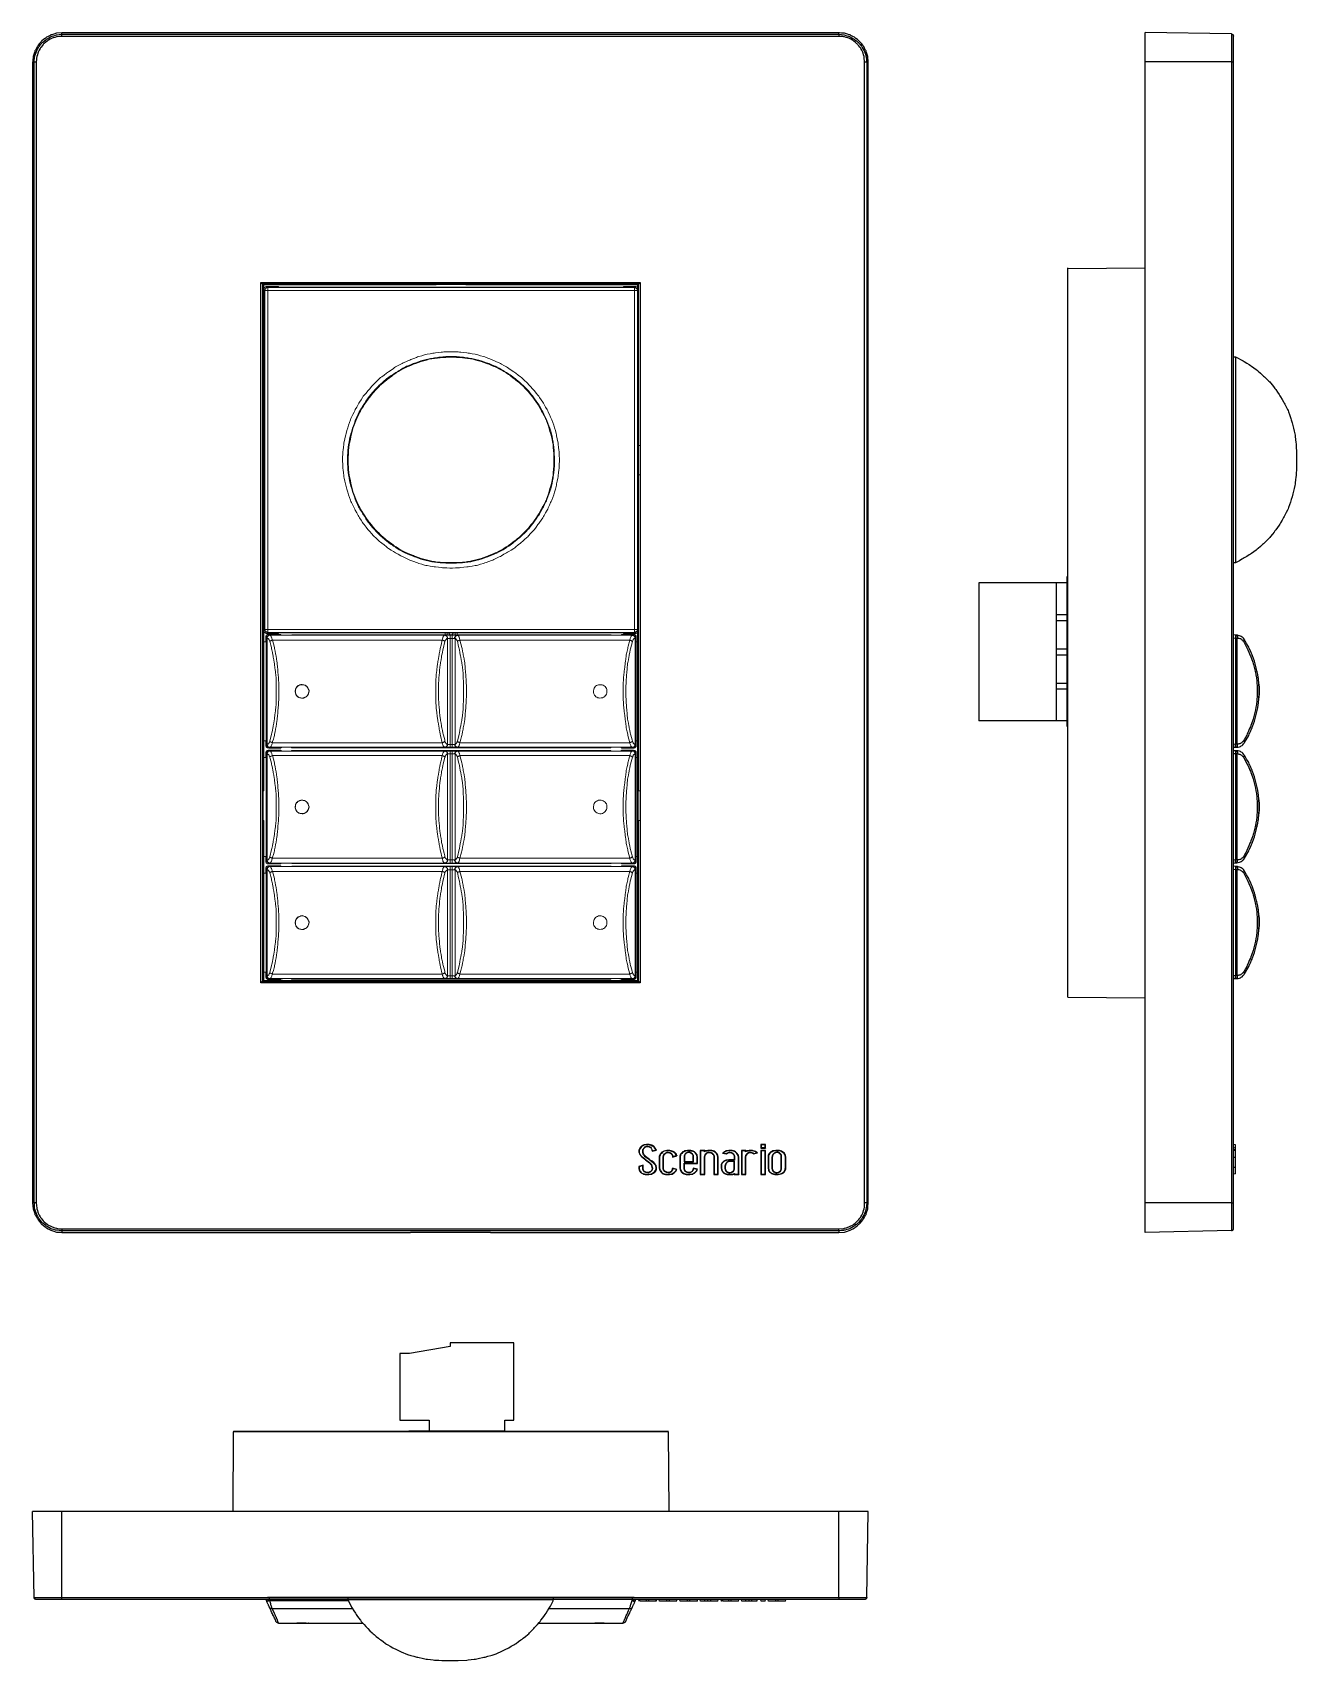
# Model space of a CAD drawing. Header units: centimetres. Extents: x -4.9 to 8, y -12.7 to 4.
import ezdxf

# ---------------------------------------------------------------- set-up
doc = ezdxf.new("R2010")
doc.units = ezdxf.units.CM
doc.header["$MEASUREMENT"] = 0
doc.layers.add('Layer 1', color=7, linetype='Continuous')

msp = doc.modelspace()

# ---------------------------------------------------------------- linework, layer by layer
at = {"layer": 'Layer 1', "color": 250, "lineweight": 25}
for points, knots in [([(-4.58527, 3.94716), (-4.58527, 3.94716), (-4.64171, 3.94364), (-4.64171, 3.94364), (-4.64171, 3.94364), (-4.64171, 3.94364), (-4.69816, 3.926), (-4.69816, 3.926), (-4.69816, 3.926), (-4.69816, 3.926), (-4.75107, 3.89778), (-4.75107, 3.89778), (-4.75107, 3.89778), (-4.75107, 3.89778), (-4.79694, 3.85896), (-4.79694, 3.85896), (-4.79694, 3.85896), (-4.79694, 3.85896), (-4.83221, 3.81664), (-4.83221, 3.81664), (-4.83221, 3.81664), (-4.83221, 3.81664), (-4.86044, 3.76371), (-4.86044, 3.76371), (-4.86044, 3.76371), (-4.86044, 3.76371), (-4.87807, 3.70727), (-4.87807, 3.70727), (-4.87807, 3.70727), (-4.87807, 3.70727), (-4.88513, 3.64729), (-4.88513, 3.64729)], [0, 0, 0, 0, 0.11111111, 0.11111111, 0.11111111, 0.11111112, 0.22222222, 0.22222222, 0.22222222, 0.22222223, 0.33333333, 0.33333333, 0.33333333, 0.33333334, 0.44444444, 0.44444444, 0.44444444, 0.44444445, 0.55555556, 0.55555556, 0.55555556, 0.55555557, 0.66666667, 0.66666667, 0.66666667, 0.66666668, 0.77777778, 0.77777778, 0.77777778, 0.77777779, 1, 1, 1, 1]), ([(-4.86749, 3.64729), (-4.86749, 3.64729), (-4.86396, 3.70375), (-4.86396, 3.70375), (-4.86396, 3.70375), (-4.86396, 3.70375), (-4.84632, 3.75667), (-4.84632, 3.75667), (-4.84632, 3.75667), (-4.84632, 3.75667), (-4.82163, 3.80604), (-4.82163, 3.80604), (-4.82163, 3.80604), (-4.82163, 3.80604), (-4.78635, 3.84839), (-4.78635, 3.84839), (-4.78635, 3.84839), (-4.78635, 3.84839), (-4.74402, 3.88366), (-4.74402, 3.88366), (-4.74402, 3.88366), (-4.74402, 3.88366), (-4.69463, 3.91189), (-4.69463, 3.91189), (-4.69463, 3.91189), (-4.69463, 3.91189), (-4.64171, 3.926), (-4.64171, 3.926), (-4.64171, 3.926), (-4.64171, 3.926), (-4.58527, 3.93304), (-4.58527, 3.93304)], [0, 0, 0, 0, 0.11111111, 0.11111111, 0.11111111, 0.11111112, 0.22222222, 0.22222222, 0.22222222, 0.22222223, 0.33333333, 0.33333333, 0.33333333, 0.33333334, 0.44444444, 0.44444444, 0.44444444, 0.44444445, 0.55555556, 0.55555556, 0.55555556, 0.55555557, 0.66666667, 0.66666667, 0.66666667, 0.66666668, 0.77777778, 0.77777778, 0.77777778, 0.77777779, 1, 1, 1, 1]), ([(-4.58527, 3.91189), (-4.58527, 3.91189), (-4.63466, 3.90836), (-4.63466, 3.90836), (-4.63466, 3.90836), (-4.63466, 3.90836), (-4.68405, 3.89425), (-4.68405, 3.89425), (-4.68405, 3.89425), (-4.68405, 3.89425), (-4.72991, 3.86954), (-4.72991, 3.86954), (-4.72991, 3.86954), (-4.72991, 3.86954), (-4.77224, 3.83428), (-4.77224, 3.83428), (-4.77224, 3.83428), (-4.77224, 3.83428), (-4.80399, 3.79546), (-4.80399, 3.79546), (-4.80399, 3.79546), (-4.80399, 3.79546), (-4.82869, 3.74961), (-4.82869, 3.74961), (-4.82869, 3.74961), (-4.82869, 3.74961), (-4.8428, 3.70021), (-4.8428, 3.70021), (-4.8428, 3.70021), (-4.8428, 3.70021), (-4.84985, 3.64729), (-4.84985, 3.64729)], [0, 0, 0, 0, 0.11111111, 0.11111111, 0.11111111, 0.11111112, 0.22222222, 0.22222222, 0.22222222, 0.22222223, 0.33333333, 0.33333333, 0.33333333, 0.33333334, 0.44444444, 0.44444444, 0.44444444, 0.44444445, 0.55555556, 0.55555556, 0.55555556, 0.55555557, 0.66666667, 0.66666667, 0.66666667, 0.66666668, 0.77777778, 0.77777778, 0.77777778, 0.77777779, 1, 1, 1, 1]), ([(-4.58527, 3.91189), (-4.58527, 3.91189), (-4.58527, 3.91542), (-4.58527, 3.91542), (-4.58527, 3.91542), (-4.58527, 3.91542), (-4.58527, 3.92246), (-4.58527, 3.92246), (-4.58527, 3.92246), (-4.58527, 3.92246), (-4.58527, 3.926), (-4.58527, 3.926), (-4.58527, 3.926), (-4.58527, 3.926), (-4.58527, 3.92953), (-4.58527, 3.92953), (-4.58527, 3.92953), (-4.58527, 3.92953), (-4.58527, 3.93304), (-4.58527, 3.93304)], [0, 0, 0, 0, 0.16666667, 0.16666667, 0.16666667, 0.16666668, 0.33333333, 0.33333333, 0.33333333, 0.33333334, 0.5, 0.5, 0.5, 0.50000001, 0.66666667, 0.66666667, 0.66666667, 0.66666668, 1, 1, 1, 1]), ([(3.63445, 3.64729), (3.63445, 3.64729), (3.63093, 3.70727), (3.63093, 3.70727), (3.63093, 3.70727), (3.63093, 3.70727), (3.6133, 3.76371), (3.6133, 3.76371), (3.6133, 3.76371), (3.6133, 3.76371), (3.58507, 3.81664), (3.58507, 3.81664), (3.58507, 3.81664), (3.58507, 3.81664), (3.54627, 3.85896), (3.54627, 3.85896), (3.54627, 3.85896), (3.54627, 3.85896), (3.50393, 3.89778), (3.50393, 3.89778), (3.50393, 3.89778), (3.50393, 3.89778), (3.45102, 3.926), (3.45102, 3.926), (3.45102, 3.926), (3.45102, 3.926), (3.39457, 3.94364), (3.39457, 3.94364), (3.39457, 3.94364), (3.39457, 3.94364), (3.33459, 3.94716), (3.33459, 3.94716)], [0, 0, 0, 0, 0.11111111, 0.11111111, 0.11111111, 0.11111112, 0.22222222, 0.22222222, 0.22222222, 0.22222223, 0.33333333, 0.33333333, 0.33333333, 0.33333334, 0.44444444, 0.44444444, 0.44444444, 0.44444445, 0.55555556, 0.55555556, 0.55555556, 0.55555557, 0.66666667, 0.66666667, 0.66666667, 0.66666668, 0.77777778, 0.77777778, 0.77777778, 0.77777779, 1, 1, 1, 1]), ([(3.33459, 3.93304), (3.33459, 3.93304), (3.39105, 3.926), (3.39105, 3.926), (3.39105, 3.926), (3.39105, 3.926), (3.44395, 3.91189), (3.44395, 3.91189), (3.44395, 3.91189), (3.44395, 3.91189), (3.49334, 3.88366), (3.49334, 3.88366), (3.49334, 3.88366), (3.49334, 3.88366), (3.53568, 3.84839), (3.53568, 3.84839), (3.53568, 3.84839), (3.53568, 3.84839), (3.57095, 3.80604), (3.57095, 3.80604), (3.57095, 3.80604), (3.57095, 3.80604), (3.59919, 3.75667), (3.59919, 3.75667), (3.59919, 3.75667), (3.59919, 3.75667), (3.6133, 3.70375), (3.6133, 3.70375), (3.6133, 3.70375), (3.6133, 3.70375), (3.62034, 3.64729), (3.62034, 3.64729)], [0, 0, 0, 0, 0.11111111, 0.11111111, 0.11111111, 0.11111112, 0.22222222, 0.22222222, 0.22222222, 0.22222223, 0.33333333, 0.33333333, 0.33333333, 0.33333334, 0.44444444, 0.44444444, 0.44444444, 0.44444445, 0.55555556, 0.55555556, 0.55555556, 0.55555557, 0.66666667, 0.66666667, 0.66666667, 0.66666668, 0.77777778, 0.77777778, 0.77777778, 0.77777779, 1, 1, 1, 1]), ([(3.33459, 3.93304), (3.33459, 3.93304), (3.33459, 3.93304), (3.33459, 3.93304), (3.33459, 3.93304), (3.33459, 3.93304), (3.33459, 3.92953), (3.33459, 3.92953), (3.33459, 3.92953), (3.33459, 3.92953), (3.33459, 3.926), (3.33459, 3.926), (3.33459, 3.926), (3.33459, 3.926), (3.33459, 3.92246), (3.33459, 3.92246), (3.33459, 3.92246), (3.33459, 3.92246), (3.33459, 3.91542), (3.33459, 3.91542), (3.33459, 3.91542), (3.33459, 3.91542), (3.33459, 3.91189), (3.33459, 3.91189)], [0, 0, 0, 0, 0.14285714, 0.14285714, 0.14285714, 0.14285715, 0.28571429, 0.28571429, 0.28571429, 0.2857143, 0.42857143, 0.42857143, 0.42857143, 0.42857144, 0.57142857, 0.57142857, 0.57142857, 0.57142858, 0.71428571, 0.71428571, 0.71428571, 0.71428572, 1, 1, 1, 1]), ([(3.59919, 3.64729), (3.59919, 3.64729), (3.59566, 3.70021), (3.59566, 3.70021), (3.59566, 3.70021), (3.59566, 3.70021), (3.58155, 3.74961), (3.58155, 3.74961), (3.58155, 3.74961), (3.58155, 3.74961), (3.55684, 3.79546), (3.55684, 3.79546), (3.55684, 3.79546), (3.55684, 3.79546), (3.52157, 3.83428), (3.52157, 3.83428), (3.52157, 3.83428), (3.52157, 3.83428), (3.48277, 3.86954), (3.48277, 3.86954), (3.48277, 3.86954), (3.48277, 3.86954), (3.43691, 3.89425), (3.43691, 3.89425), (3.43691, 3.89425), (3.43691, 3.89425), (3.38752, 3.90836), (3.38752, 3.90836), (3.38752, 3.90836), (3.38752, 3.90836), (3.33459, 3.91189), (3.33459, 3.91189)], [0, 0, 0, 0, 0.11111111, 0.11111111, 0.11111111, 0.11111112, 0.22222222, 0.22222222, 0.22222222, 0.22222223, 0.33333333, 0.33333333, 0.33333333, 0.33333334, 0.44444444, 0.44444444, 0.44444444, 0.44444445, 0.55555556, 0.55555556, 0.55555556, 0.55555557, 0.66666667, 0.66666667, 0.66666667, 0.66666668, 0.77777778, 0.77777778, 0.77777778, 0.77777779, 1, 1, 1, 1]), ([(6.46023, 3.65082), (6.46023, 3.65082), (6.46023, 3.71079), (6.46023, 3.71079), (6.46023, 3.71079), (6.46023, 3.71079), (6.46023, 3.76725), (6.46023, 3.76725), (6.46023, 3.76725), (6.46023, 3.76725), (6.46023, 3.81664), (6.46023, 3.81664), (6.46023, 3.81664), (6.46023, 3.81664), (6.46023, 3.8625), (6.46023, 3.8625), (6.46023, 3.8625), (6.46023, 3.8625), (6.46023, 3.90129), (6.46023, 3.90129), (6.46023, 3.90129), (6.46023, 3.90129), (6.46023, 3.92953), (6.46023, 3.92953), (6.46023, 3.92953), (6.46023, 3.92953), (6.46023, 3.94364), (6.46023, 3.94364), (6.46023, 3.94364), (6.46023, 3.94364), (6.46023, 3.95068), (6.46023, 3.95068)], [0, 0, 0, 0, 0.11111111, 0.11111111, 0.11111111, 0.11111112, 0.22222222, 0.22222222, 0.22222222, 0.22222223, 0.33333333, 0.33333333, 0.33333333, 0.33333334, 0.44444444, 0.44444444, 0.44444444, 0.44444445, 0.55555556, 0.55555556, 0.55555556, 0.55555557, 0.66666667, 0.66666667, 0.66666667, 0.66666668, 0.77777778, 0.77777778, 0.77777778, 0.77777779, 1, 1, 1, 1]), ([(7.33866, 3.93657), (7.33866, 3.93657), (7.33866, 3.92953), (7.33866, 3.92953), (7.33866, 3.92953), (7.33866, 3.92953), (7.33866, 3.91542), (7.33866, 3.91542), (7.33866, 3.91542), (7.33866, 3.91542), (7.33866, 3.88718), (7.33866, 3.88718), (7.33866, 3.88718), (7.33866, 3.88718), (7.33866, 3.85191), (7.33866, 3.85191), (7.33866, 3.85191), (7.33866, 3.85191), (7.33866, 3.80957), (7.33866, 3.80957), (7.33866, 3.80957), (7.33866, 3.80957), (7.33866, 3.76018), (7.33866, 3.76018), (7.33866, 3.76018), (7.33866, 3.76018), (7.33866, 3.70727), (7.33866, 3.70727), (7.33866, 3.70727), (7.33866, 3.70727), (7.33866, 3.65082), (7.33866, 3.65082)], [0, 0, 0, 0, 0.11111111, 0.11111111, 0.11111111, 0.11111112, 0.22222222, 0.22222222, 0.22222222, 0.22222223, 0.33333333, 0.33333333, 0.33333333, 0.33333334, 0.44444444, 0.44444444, 0.44444444, 0.44444445, 0.55555556, 0.55555556, 0.55555556, 0.55555557, 0.66666667, 0.66666667, 0.66666667, 0.66666668, 0.77777778, 0.77777778, 0.77777778, 0.77777779, 1, 1, 1, 1]), ([(7.33866, 3.93657), (7.33866, 3.93657), (7.34218, 3.93657), (7.34218, 3.93657), (7.34218, 3.93657), (7.34218, 3.93657), (7.34571, 3.93304), (7.34571, 3.93304), (7.34571, 3.93304), (7.34571, 3.93304), (7.34923, 3.93304), (7.34923, 3.93304), (7.34923, 3.93304), (7.34923, 3.93304), (7.35276, 3.92953), (7.35276, 3.92953), (7.35276, 3.92953), (7.35276, 3.92953), (7.3563, 3.926), (7.3563, 3.926), (7.3563, 3.926), (7.3563, 3.926), (7.3563, 3.92246), (7.3563, 3.92246), (7.3563, 3.92246), (7.3563, 3.92246), (7.35982, 3.91893), (7.35982, 3.91893), (7.35982, 3.91893), (7.35982, 3.91893), (7.35982, 3.91542), (7.35982, 3.91542)], [0, 0, 0, 0, 0.11111111, 0.11111111, 0.11111111, 0.11111112, 0.22222222, 0.22222222, 0.22222222, 0.22222223, 0.33333333, 0.33333333, 0.33333333, 0.33333334, 0.44444444, 0.44444444, 0.44444444, 0.44444445, 0.55555556, 0.55555556, 0.55555556, 0.55555557, 0.66666667, 0.66666667, 0.66666667, 0.66666668, 0.77777778, 0.77777778, 0.77777778, 0.77777779, 1, 1, 1, 1]), ([(7.35982, 3.65082), (7.35982, 3.65082), (7.35982, 3.70375), (7.35982, 3.70375), (7.35982, 3.70375), (7.35982, 3.70375), (7.35982, 3.75314), (7.35982, 3.75314), (7.35982, 3.75314), (7.35982, 3.75314), (7.35982, 3.799), (7.35982, 3.799), (7.35982, 3.799), (7.35982, 3.799), (7.35982, 3.83779), (7.35982, 3.83779), (7.35982, 3.83779), (7.35982, 3.83779), (7.35982, 3.86954), (7.35982, 3.86954), (7.35982, 3.86954), (7.35982, 3.86954), (7.35982, 3.89425), (7.35982, 3.89425), (7.35982, 3.89425), (7.35982, 3.89425), (7.35982, 3.91189), (7.35982, 3.91189), (7.35982, 3.91189), (7.35982, 3.91189), (7.35982, 3.91542), (7.35982, 3.91542)], [0, 0, 0, 0, 0.11111111, 0.11111111, 0.11111111, 0.11111112, 0.22222222, 0.22222222, 0.22222222, 0.22222223, 0.33333333, 0.33333333, 0.33333333, 0.33333334, 0.44444444, 0.44444444, 0.44444444, 0.44444445, 0.55555556, 0.55555556, 0.55555556, 0.55555557, 0.66666667, 0.66666667, 0.66666667, 0.66666668, 0.77777778, 0.77777778, 0.77777778, 0.77777779, 1, 1, 1, 1]), ([(-4.84985, 3.64729), (-4.84985, 3.64729), (-4.85338, 3.64729), (-4.85338, 3.64729), (-4.85338, 3.64729), (-4.85338, 3.64729), (-4.85691, 3.64729), (-4.85691, 3.64729), (-4.85691, 3.64729), (-4.85691, 3.64729), (-4.86044, 3.64729), (-4.86044, 3.64729), (-4.86044, 3.64729), (-4.86044, 3.64729), (-4.86396, 3.64729), (-4.86396, 3.64729), (-4.86396, 3.64729), (-4.86396, 3.64729), (-4.86749, 3.64729), (-4.86749, 3.64729)], [0, 0, 0, 0, 0.16666667, 0.16666667, 0.16666667, 0.16666668, 0.33333333, 0.33333333, 0.33333333, 0.33333334, 0.5, 0.5, 0.5, 0.50000001, 0.66666667, 0.66666667, 0.66666667, 0.66666668, 1, 1, 1, 1]), ([(3.62034, 3.64729), (3.62034, 3.64729), (3.62034, 3.64729), (3.62034, 3.64729), (3.62034, 3.64729), (3.62034, 3.64729), (3.61682, 3.64729), (3.61682, 3.64729), (3.61682, 3.64729), (3.61682, 3.64729), (3.6133, 3.64729), (3.6133, 3.64729), (3.6133, 3.64729), (3.6133, 3.64729), (3.60977, 3.64729), (3.60977, 3.64729), (3.60977, 3.64729), (3.60977, 3.64729), (3.60623, 3.64729), (3.60623, 3.64729), (3.60623, 3.64729), (3.60623, 3.64729), (3.6027, 3.64729), (3.6027, 3.64729), (3.6027, 3.64729), (3.6027, 3.64729), (3.59919, 3.64729), (3.59919, 3.64729)], [0, 0, 0, 0, 0.125, 0.125, 0.125, 0.12500001, 0.25, 0.25, 0.25, 0.25000001, 0.375, 0.375, 0.375, 0.37500001, 0.5, 0.5, 0.5, 0.50000001, 0.625, 0.625, 0.625, 0.62500001, 0.75, 0.75, 0.75, 0.75000001, 1, 1, 1, 1]), ([(7.33866, 3.65082), (7.33866, 3.65082), (7.34218, 3.65082), (7.34218, 3.65082), (7.34218, 3.65082), (7.34218, 3.65082), (7.34571, 3.65082), (7.34571, 3.65082), (7.34571, 3.65082), (7.34571, 3.65082), (7.34923, 3.65082), (7.34923, 3.65082), (7.34923, 3.65082), (7.34923, 3.65082), (7.35276, 3.65082), (7.35276, 3.65082), (7.35276, 3.65082), (7.35276, 3.65082), (7.3563, 3.65082), (7.3563, 3.65082), (7.3563, 3.65082), (7.3563, 3.65082), (7.35982, 3.65082), (7.35982, 3.65082)], [0, 0, 0, 0, 0.14285714, 0.14285714, 0.14285714, 0.14285715, 0.28571429, 0.28571429, 0.28571429, 0.2857143, 0.42857143, 0.42857143, 0.42857143, 0.42857144, 0.57142857, 0.57142857, 0.57142857, 0.57142858, 0.71428571, 0.71428571, 0.71428571, 0.71428572, 1, 1, 1, 1]), ([(-2.5568, 1.40011), (-2.5568, 1.40011), (-2.55327, 1.39657), (-2.55327, 1.39657), (-2.55327, 1.39657), (-2.55327, 1.39657), (-2.54974, 1.39304), (-2.54974, 1.39304), (-2.54974, 1.39304), (-2.54974, 1.39304), (-2.54621, 1.38953), (-2.54621, 1.38953), (-2.54621, 1.38953), (-2.54621, 1.38953), (-2.54269, 1.386), (-2.54269, 1.386), (-2.54269, 1.386), (-2.54269, 1.386), (-2.53916, 1.38246), (-2.53916, 1.38246)], [0, 0, 0, 0, 0.16666667, 0.16666667, 0.16666667, 0.16666668, 0.33333333, 0.33333333, 0.33333333, 0.33333334, 0.5, 0.5, 0.5, 0.50000001, 0.66666667, 0.66666667, 0.66666667, 0.66666668, 1, 1, 1, 1]), ([(1.28848, 1.38246), (1.28848, 1.38246), (1.28848, 1.38246), (1.28848, 1.38246), (1.28848, 1.38246), (1.28848, 1.38246), (1.29202, 1.38246), (1.29202, 1.38246), (1.29202, 1.38246), (1.29202, 1.38246), (1.29202, 1.386), (1.29202, 1.386), (1.29202, 1.386), (1.29202, 1.386), (1.29555, 1.386), (1.29555, 1.386), (1.29555, 1.386), (1.29555, 1.386), (1.29907, 1.38953), (1.29907, 1.38953), (1.29907, 1.38953), (1.29907, 1.38953), (1.30259, 1.39304), (1.30259, 1.39304), (1.30259, 1.39304), (1.30259, 1.39304), (1.30613, 1.39657), (1.30613, 1.39657), (1.30613, 1.39657), (1.30613, 1.39657), (1.30966, 1.40011), (1.30966, 1.40011)], [0, 0, 0, 0, 0.11111111, 0.11111111, 0.11111111, 0.11111112, 0.22222222, 0.22222222, 0.22222222, 0.22222223, 0.33333333, 0.33333333, 0.33333333, 0.33333334, 0.44444444, 0.44444444, 0.44444444, 0.44444445, 0.55555556, 0.55555556, 0.55555556, 0.55555557, 0.66666667, 0.66666667, 0.66666667, 0.66666668, 0.77777778, 0.77777778, 0.77777778, 0.77777779, 1, 1, 1, 1]), ([(7.38098, 0.6434), (7.38098, 0.6434), (7.45859, 0.60107), (7.45859, 0.60107), (7.45859, 0.60107), (7.45859, 0.60107), (7.53268, 0.55521), (7.53268, 0.55521), (7.53268, 0.55521), (7.53268, 0.55521), (7.60323, 0.50582), (7.60323, 0.50582), (7.60323, 0.50582), (7.60323, 0.50582), (7.66673, 0.44585), (7.66673, 0.44585), (7.66673, 0.44585), (7.66673, 0.44585), (7.73023, 0.38587), (7.73023, 0.38587), (7.73023, 0.38587), (7.73023, 0.38587), (7.78315, 0.31885), (7.78315, 0.31885), (7.78315, 0.31885), (7.78315, 0.31885), (7.83254, 0.24476), (7.83254, 0.24476), (7.83254, 0.24476), (7.83254, 0.24476), (7.8784, 0.17068), (7.8784, 0.17068), (7.8784, 0.17068), (7.8784, 0.17068), (7.9172, 0.09307), (7.9172, 0.09307), (7.9172, 0.09307), (7.9172, 0.09307), (7.94543, 0.01193), (7.94543, 0.01193), (7.94543, 0.01193), (7.94543, 0.01193), (7.97012, -0.07274), (7.97012, -0.07274), (7.97012, -0.07274), (7.97012, -0.07274), (7.98775, -0.1574), (7.98775, -0.1574), (7.98775, -0.1574), (7.98775, -0.1574), (7.99834, -0.2456), (7.99834, -0.2456), (7.99834, -0.2456), (7.99834, -0.2456), (8.00187, -0.33027), (8.00187, -0.33027)], [0, 0, 0, 0, 0.06666667, 0.06666667, 0.06666667, 0.06666668, 0.13333333, 0.13333333, 0.13333333, 0.13333334, 0.2, 0.2, 0.2, 0.20000001, 0.26666667, 0.26666667, 0.26666667, 0.26666668, 0.33333333, 0.33333333, 0.33333333, 0.33333334, 0.4, 0.4, 0.4, 0.40000001, 0.46666667, 0.46666667, 0.46666667, 0.46666668, 0.53333333, 0.53333333, 0.53333333, 0.53333334, 0.6, 0.6, 0.6, 0.60000001, 0.66666667, 0.66666667, 0.66666667, 0.66666668, 0.73333333, 0.73333333, 0.73333333, 0.73333334, 0.8, 0.8, 0.8, 0.80000001, 0.86666667, 0.86666667, 0.86666667, 0.86666668, 1, 1, 1, 1]), ([(7.38098, 0.6434), (7.38098, 0.6434), (7.38098, 0.63987), (7.38098, 0.63987), (7.38098, 0.63987), (7.38098, 0.63987), (7.38098, 0.63282), (7.38098, 0.63282), (7.38098, 0.63282), (7.38098, 0.63282), (7.38098, 0.62223), (7.38098, 0.62223), (7.38098, 0.62223), (7.38098, 0.62223), (7.38098, 0.60107), (7.38098, 0.60107), (7.38098, 0.60107), (7.38098, 0.60107), (7.38098, 0.57285), (7.38098, 0.57285), (7.38098, 0.57285), (7.38098, 0.57285), (7.38098, 0.5411), (7.38098, 0.5411), (7.38098, 0.5411), (7.38098, 0.5411), (7.38098, 0.50229), (7.38098, 0.50229), (7.38098, 0.50229), (7.38098, 0.50229), (7.38098, 0.45643), (7.38098, 0.45643), (7.38098, 0.45643), (7.38098, 0.45643), (7.38098, 0.40351), (7.38098, 0.40351), (7.38098, 0.40351), (7.38098, 0.40351), (7.38098, 0.3506), (7.38098, 0.3506), (7.38098, 0.3506), (7.38098, 0.3506), (7.38098, 0.2871), (7.38098, 0.2871), (7.38098, 0.2871), (7.38098, 0.2871), (7.38098, 0.2236), (7.38098, 0.2236), (7.38098, 0.2236), (7.38098, 0.2236), (7.38098, 0.15304), (7.38098, 0.15304), (7.38098, 0.15304), (7.38098, 0.15304), (7.38098, 0.07896), (7.38098, 0.07896), (7.38098, 0.07896), (7.38098, 0.07896), (7.38098, 0.00487), (7.38098, 0.00487), (7.38098, 0.00487), (7.38098, 0.00487), (7.38098, -0.07627), (7.38098, -0.07627), (7.38098, -0.07627), (7.38098, -0.07627), (7.38098, -0.1574), (7.38098, -0.1574), (7.38098, -0.1574), (7.38098, -0.1574), (7.38098, -0.23854), (7.38098, -0.23854), (7.38098, -0.23854), (7.38098, -0.23854), (7.38098, -0.32322), (7.38098, -0.32322), (7.38098, -0.32322), (7.38098, -0.32322), (7.38098, -0.40788), (7.38098, -0.40788), (7.38098, -0.40788), (7.38098, -0.40788), (7.38098, -0.49254), (7.38098, -0.49254), (7.38098, -0.49254), (7.38098, -0.49254), (7.38098, -0.57722), (7.38098, -0.57722), (7.38098, -0.57722), (7.38098, -0.57722), (7.38098, -0.65835), (7.38098, -0.65835), (7.38098, -0.65835), (7.38098, -0.65835), (7.38098, -0.73949), (7.38098, -0.73949), (7.38098, -0.73949), (7.38098, -0.73949), (7.38098, -0.82063), (7.38098, -0.82063), (7.38098, -0.82063), (7.38098, -0.82063), (7.38098, -0.89472), (7.38098, -0.89472), (7.38098, -0.89472), (7.38098, -0.89472), (7.38098, -0.96879), (7.38098, -0.96879), (7.38098, -0.96879), (7.38098, -0.96879), (7.38098, -1.03935), (7.38098, -1.03935), (7.38098, -1.03935), (7.38098, -1.03935), (7.38098, -1.10285), (7.38098, -1.10285), (7.38098, -1.10285), (7.38098, -1.10285), (7.38098, -1.16635), (7.38098, -1.16635), (7.38098, -1.16635), (7.38098, -1.16635), (7.38098, -1.22279), (7.38098, -1.22279), (7.38098, -1.22279), (7.38098, -1.22279), (7.38098, -1.27218), (7.38098, -1.27218), (7.38098, -1.27218), (7.38098, -1.27218), (7.38098, -1.31804), (7.38098, -1.31804), (7.38098, -1.31804), (7.38098, -1.31804), (7.38098, -1.35685), (7.38098, -1.35685), (7.38098, -1.35685), (7.38098, -1.35685), (7.38098, -1.3886), (7.38098, -1.3886), (7.38098, -1.3886), (7.38098, -1.3886), (7.38098, -1.41682), (7.38098, -1.41682), (7.38098, -1.41682), (7.38098, -1.41682), (7.38098, -1.43799), (7.38098, -1.43799), (7.38098, -1.43799), (7.38098, -1.43799), (7.38098, -1.4521), (7.38098, -1.4521), (7.38098, -1.4521), (7.38098, -1.4521), (7.38098, -1.45563), (7.38098, -1.45563), (7.38098, -1.45563), (7.38098, -1.45563), (7.38098, -1.45915), (7.38098, -1.45915)], [0, 0, 0, 0, 0.02439024, 0.02439024, 0.02439024, 0.02439025, 0.04878049, 0.04878049, 0.04878049, 0.0487805, 0.07317073, 0.07317073, 0.07317073, 0.07317074, 0.09756098, 0.09756098, 0.09756098, 0.09756099, 0.12195122, 0.12195122, 0.12195122, 0.12195123, 0.14634146, 0.14634146, 0.14634146, 0.14634147, 0.17073171, 0.17073171, 0.17073171, 0.17073172, 0.19512195, 0.19512195, 0.19512195, 0.19512196, 0.2195122, 0.2195122, 0.2195122, 0.21951221, 0.24390244, 0.24390244, 0.24390244, 0.24390245, 0.26829268, 0.26829268, 0.26829268, 0.26829269, 0.29268293, 0.29268293, 0.29268293, 0.29268294, 0.31707317, 0.31707317, 0.31707317, 0.31707318, 0.34146341, 0.34146341, 0.34146341, 0.34146342, 0.36585366, 0.36585366, 0.36585366, 0.36585367, 0.3902439, 0.3902439, 0.3902439, 0.39024391, 0.41463415, 0.41463415, 0.41463415, 0.41463416, 0.43902439, 0.43902439, 0.43902439, 0.4390244, 0.46341463, 0.46341463, 0.46341463, 0.46341464, 0.48780488, 0.48780488, 0.48780488, 0.48780489, 0.51219512, 0.51219512, 0.51219512, 0.51219513, 0.53658537, 0.53658537, 0.53658537, 0.53658538, 0.56097561, 0.56097561, 0.56097561, 0.56097562, 0.58536585, 0.58536585, 0.58536585, 0.58536586, 0.6097561, 0.6097561, 0.6097561, 0.60975611, 0.63414634, 0.63414634, 0.63414634, 0.63414635, 0.65853659, 0.65853659, 0.65853659, 0.6585366, 0.68292683, 0.68292683, 0.68292683, 0.68292684, 0.70731707, 0.70731707, 0.70731707, 0.70731708, 0.73170732, 0.73170732, 0.73170732, 0.73170733, 0.75609756, 0.75609756, 0.75609756, 0.75609757, 0.7804878, 0.7804878, 0.7804878, 0.78048781, 0.80487805, 0.80487805, 0.80487805, 0.80487806, 0.82926829, 0.82926829, 0.82926829, 0.8292683, 0.85365854, 0.85365854, 0.85365854, 0.85365855, 0.87804878, 0.87804878, 0.87804878, 0.87804879, 0.90243902, 0.90243902, 0.90243902, 0.90243903, 0.92682927, 0.92682927, 0.92682927, 0.92682928, 0.95121951, 0.95121951, 0.95121951, 0.95121952, 1, 1, 1, 1]), ([(8.00187, -0.33027), (8.00187, -0.33027), (8.00187, -0.33379), (8.00187, -0.33379), (8.00187, -0.33379), (8.00187, -0.33379), (8.00187, -0.3479), (8.00187, -0.3479), (8.00187, -0.3479), (8.00187, -0.3479), (8.00187, -0.36202), (8.00187, -0.36202), (8.00187, -0.36202), (8.00187, -0.36202), (8.00187, -0.38318), (8.00187, -0.38318), (8.00187, -0.38318), (8.00187, -0.38318), (8.00187, -0.40788), (8.00187, -0.40788), (8.00187, -0.40788), (8.00187, -0.40788), (8.00187, -0.43257), (8.00187, -0.43257), (8.00187, -0.43257), (8.00187, -0.43257), (8.00187, -0.45374), (8.00187, -0.45374), (8.00187, -0.45374), (8.00187, -0.45374), (8.00187, -0.47138), (8.00187, -0.47138), (8.00187, -0.47138), (8.00187, -0.47138), (8.00187, -0.48197), (8.00187, -0.48197), (8.00187, -0.48197), (8.00187, -0.48197), (8.00187, -0.48549), (8.00187, -0.48549)], [0, 0, 0, 0, 0.09090909, 0.09090909, 0.09090909, 0.0909091, 0.18181818, 0.18181818, 0.18181818, 0.18181819, 0.27272727, 0.27272727, 0.27272727, 0.27272728, 0.36363636, 0.36363636, 0.36363636, 0.36363637, 0.45454545, 0.45454545, 0.45454545, 0.45454546, 0.54545455, 0.54545455, 0.54545455, 0.54545456, 0.63636364, 0.63636364, 0.63636364, 0.63636365, 0.72727273, 0.72727273, 0.72727273, 0.72727274, 0.81818182, 0.81818182, 0.81818182, 0.81818183, 1, 1, 1, 1]), ([(8.00187, -0.48549), (8.00187, -0.48549), (7.99834, -0.57015), (7.99834, -0.57015), (7.99834, -0.57015), (7.99834, -0.57015), (7.98775, -0.65835), (7.98775, -0.65835), (7.98775, -0.65835), (7.98775, -0.65835), (7.97012, -0.74302), (7.97012, -0.74302), (7.97012, -0.74302), (7.97012, -0.74302), (7.94543, -0.82768), (7.94543, -0.82768), (7.94543, -0.82768), (7.94543, -0.82768), (7.9172, -0.90882), (7.9172, -0.90882), (7.9172, -0.90882), (7.9172, -0.90882), (7.8784, -0.98643), (7.8784, -0.98643), (7.8784, -0.98643), (7.8784, -0.98643), (7.83254, -1.06404), (7.83254, -1.06404), (7.83254, -1.06404), (7.83254, -1.06404), (7.78315, -1.1346), (7.78315, -1.1346), (7.78315, -1.1346), (7.78315, -1.1346), (7.73023, -1.20163), (7.73023, -1.20163), (7.73023, -1.20163), (7.73023, -1.20163), (7.66673, -1.26513), (7.66673, -1.26513), (7.66673, -1.26513), (7.66673, -1.26513), (7.60323, -1.32157), (7.60323, -1.32157), (7.60323, -1.32157), (7.60323, -1.32157), (7.53268, -1.37097), (7.53268, -1.37097), (7.53268, -1.37097), (7.53268, -1.37097), (7.45859, -1.41682), (7.45859, -1.41682), (7.45859, -1.41682), (7.45859, -1.41682), (7.38098, -1.45915), (7.38098, -1.45915)], [0, 0, 0, 0, 0.06666667, 0.06666667, 0.06666667, 0.06666668, 0.13333333, 0.13333333, 0.13333333, 0.13333334, 0.2, 0.2, 0.2, 0.20000001, 0.26666667, 0.26666667, 0.26666667, 0.26666668, 0.33333333, 0.33333333, 0.33333333, 0.33333334, 0.4, 0.4, 0.4, 0.40000001, 0.46666667, 0.46666667, 0.46666667, 0.46666668, 0.53333333, 0.53333333, 0.53333333, 0.53333334, 0.6, 0.6, 0.6, 0.60000001, 0.66666667, 0.66666667, 0.66666667, 0.66666668, 0.73333333, 0.73333333, 0.73333333, 0.73333334, 0.8, 0.8, 0.8, 0.80000001, 0.86666667, 0.86666667, 0.86666667, 0.86666668, 1, 1, 1, 1]), ([(7.38098, -2.19647), (7.38098, -2.19647), (7.38098, -2.19647), (7.38098, -2.19647), (7.38098, -2.19647), (7.38098, -2.19647), (7.38098, -2.19999), (7.38098, -2.19999), (7.38098, -2.19999), (7.38098, -2.19999), (7.38098, -2.20352), (7.38098, -2.20352), (7.38098, -2.20352), (7.38098, -2.20352), (7.38098, -2.20704), (7.38098, -2.20704), (7.38098, -2.20704), (7.38098, -2.20704), (7.38098, -2.21057), (7.38098, -2.21057), (7.38098, -2.21057), (7.38098, -2.21057), (7.38098, -2.2141), (7.38098, -2.2141), (7.38098, -2.2141), (7.38098, -2.2141), (7.38098, -2.22115), (7.38098, -2.22115), (7.38098, -2.22115), (7.38098, -2.22115), (7.38098, -2.22822), (7.38098, -2.22822)], [0, 0, 0, 0, 0.11111111, 0.11111111, 0.11111111, 0.11111112, 0.22222222, 0.22222222, 0.22222222, 0.22222223, 0.33333333, 0.33333333, 0.33333333, 0.33333334, 0.44444444, 0.44444444, 0.44444444, 0.44444445, 0.55555556, 0.55555556, 0.55555556, 0.55555557, 0.66666667, 0.66666667, 0.66666667, 0.66666668, 0.77777778, 0.77777778, 0.77777778, 0.77777779, 1, 1, 1, 1]), ([(7.38804, -2.19647), (7.38804, -2.19647), (7.3845, -2.19647), (7.3845, -2.19647), (7.3845, -2.19647), (7.3845, -2.19647), (7.38098, -2.19647), (7.38098, -2.19647)], [0, 0, 0, 0, 0.33333333, 0.33333333, 0.33333333, 0.33333334, 1, 1, 1, 1]), ([(7.38098, -2.22822), (7.38098, -2.22822), (7.38804, -2.22822), (7.38804, -2.22822), (7.38804, -2.22822), (7.38804, -2.22822), (7.39509, -2.22822), (7.39509, -2.22822), (7.39509, -2.22822), (7.39509, -2.22822), (7.39862, -2.22822), (7.39862, -2.22822)], [0, 0, 0, 0, 0.25, 0.25, 0.25, 0.25000001, 0.5, 0.5, 0.5, 0.50000001, 1, 1, 1, 1]), ([(7.38804, -2.19647), (7.38804, -2.19647), (7.39157, -2.19647), (7.39157, -2.19647), (7.39157, -2.19647), (7.39157, -2.19647), (7.39157, -2.19999), (7.39157, -2.19999), (7.39157, -2.19999), (7.39157, -2.19999), (7.39509, -2.20352), (7.39509, -2.20352), (7.39509, -2.20352), (7.39509, -2.20352), (7.39509, -2.20704), (7.39509, -2.20704), (7.39509, -2.20704), (7.39509, -2.20704), (7.39862, -2.21057), (7.39862, -2.21057), (7.39862, -2.21057), (7.39862, -2.21057), (7.39862, -2.2141), (7.39862, -2.2141), (7.39862, -2.2141), (7.39862, -2.2141), (7.39862, -2.22115), (7.39862, -2.22115), (7.39862, -2.22115), (7.39862, -2.22115), (7.39862, -2.22822), (7.39862, -2.22822)], [0, 0, 0, 0, 0.11111111, 0.11111111, 0.11111111, 0.11111112, 0.22222222, 0.22222222, 0.22222222, 0.22222223, 0.33333333, 0.33333333, 0.33333333, 0.33333334, 0.44444444, 0.44444444, 0.44444444, 0.44444445, 0.55555556, 0.55555556, 0.55555556, 0.55555557, 0.66666667, 0.66666667, 0.66666667, 0.66666668, 0.77777778, 0.77777778, 0.77777778, 0.77777779, 1, 1, 1, 1]), ([(7.39157, -2.19647), (7.39157, -2.19647), (7.39157, -2.19647), (7.39157, -2.19647), (7.39157, -2.19647), (7.39157, -2.19647), (7.39509, -2.19999), (7.39509, -2.19999), (7.39509, -2.19999), (7.39509, -2.19999), (7.39862, -2.20352), (7.39862, -2.20352), (7.39862, -2.20352), (7.39862, -2.20352), (7.39862, -2.20704), (7.39862, -2.20704), (7.39862, -2.20704), (7.39862, -2.20704), (7.40215, -2.21057), (7.40215, -2.21057), (7.40215, -2.21057), (7.40215, -2.21057), (7.40215, -2.2141), (7.40215, -2.2141), (7.40215, -2.2141), (7.40215, -2.2141), (7.40215, -2.22115), (7.40215, -2.22115), (7.40215, -2.22115), (7.40215, -2.22115), (7.40215, -2.22822), (7.40215, -2.22822)], [0, 0, 0, 0, 0.11111111, 0.11111111, 0.11111111, 0.11111112, 0.22222222, 0.22222222, 0.22222222, 0.22222223, 0.33333333, 0.33333333, 0.33333333, 0.33333334, 0.44444444, 0.44444444, 0.44444444, 0.44444445, 0.55555556, 0.55555556, 0.55555556, 0.55555557, 0.66666667, 0.66666667, 0.66666667, 0.66666668, 0.77777778, 0.77777778, 0.77777778, 0.77777779, 1, 1, 1, 1]), ([(7.47271, -2.24585), (7.47271, -2.24585), (7.46212, -2.22822), (7.46212, -2.22822), (7.46212, -2.22822), (7.46212, -2.22822), (7.448, -2.21763), (7.448, -2.21763), (7.448, -2.21763), (7.448, -2.21763), (7.43037, -2.20704), (7.43037, -2.20704), (7.43037, -2.20704), (7.43037, -2.20704), (7.4092, -2.19999), (7.4092, -2.19999), (7.4092, -2.19999), (7.4092, -2.19999), (7.39157, -2.19647), (7.39157, -2.19647)], [0, 0, 0, 0, 0.16666667, 0.16666667, 0.16666667, 0.16666668, 0.33333333, 0.33333333, 0.33333333, 0.33333334, 0.5, 0.5, 0.5, 0.50000001, 0.66666667, 0.66666667, 0.66666667, 0.66666668, 1, 1, 1, 1]), ([(7.40215, -2.22822), (7.40215, -2.22822), (7.41625, -2.22822), (7.41625, -2.22822), (7.41625, -2.22822), (7.41625, -2.22822), (7.43037, -2.23174), (7.43037, -2.23174), (7.43037, -2.23174), (7.43037, -2.23174), (7.44095, -2.23879), (7.44095, -2.23879), (7.44095, -2.23879), (7.44095, -2.23879), (7.45154, -2.24938), (7.45154, -2.24938), (7.45154, -2.24938), (7.45154, -2.24938), (7.46212, -2.25997), (7.46212, -2.25997)], [0, 0, 0, 0, 0.16666667, 0.16666667, 0.16666667, 0.16666668, 0.33333333, 0.33333333, 0.33333333, 0.33333334, 0.5, 0.5, 0.5, 0.50000001, 0.66666667, 0.66666667, 0.66666667, 0.66666668, 1, 1, 1, 1]), ([(7.47271, -2.24585), (7.47271, -2.24585), (7.47271, -2.24585), (7.47271, -2.24585), (7.47271, -2.24585), (7.47271, -2.24585), (7.47271, -2.24938), (7.47271, -2.24938), (7.47271, -2.24938), (7.47271, -2.24938), (7.47271, -2.2529), (7.47271, -2.2529), (7.47271, -2.2529), (7.47271, -2.2529), (7.46918, -2.2529), (7.46918, -2.2529), (7.46918, -2.2529), (7.46918, -2.2529), (7.46565, -2.25643), (7.46565, -2.25643), (7.46565, -2.25643), (7.46565, -2.25643), (7.46565, -2.25997), (7.46565, -2.25997), (7.46565, -2.25997), (7.46565, -2.25997), (7.46212, -2.25997), (7.46212, -2.25997)], [0, 0, 0, 0, 0.125, 0.125, 0.125, 0.12500001, 0.25, 0.25, 0.25, 0.25000001, 0.375, 0.375, 0.375, 0.37500001, 0.5, 0.5, 0.5, 0.50000001, 0.625, 0.625, 0.625, 0.62500001, 0.75, 0.75, 0.75, 0.75000001, 1, 1, 1, 1]), ([(7.46212, -2.25997), (7.46212, -2.25997), (7.50093, -2.33404), (7.50093, -2.33404), (7.50093, -2.33404), (7.50093, -2.33404), (7.53268, -2.40813), (7.53268, -2.40813), (7.53268, -2.40813), (7.53268, -2.40813), (7.5609, -2.48574), (7.5609, -2.48574), (7.5609, -2.48574), (7.5609, -2.48574), (7.58207, -2.56335), (7.58207, -2.56335), (7.58207, -2.56335), (7.58207, -2.56335), (7.59618, -2.64449), (7.59618, -2.64449), (7.59618, -2.64449), (7.59618, -2.64449), (7.60323, -2.72915), (7.60323, -2.72915), (7.60323, -2.72915), (7.60323, -2.72915), (7.60323, -2.81029), (7.60323, -2.81029), (7.60323, -2.81029), (7.60323, -2.81029), (7.59618, -2.89143), (7.59618, -2.89143), (7.59618, -2.89143), (7.59618, -2.89143), (7.58207, -2.97257), (7.58207, -2.97257), (7.58207, -2.97257), (7.58207, -2.97257), (7.5609, -3.05372), (7.5609, -3.05372), (7.5609, -3.05372), (7.5609, -3.05372), (7.53268, -3.13132), (7.53268, -3.13132), (7.53268, -3.13132), (7.53268, -3.13132), (7.50093, -3.2054), (7.50093, -3.2054), (7.50093, -3.2054), (7.50093, -3.2054), (7.46212, -3.27597), (7.46212, -3.27597)], [0, 0, 0, 0, 0.07142857, 0.07142857, 0.07142857, 0.07142858, 0.14285714, 0.14285714, 0.14285714, 0.14285715, 0.21428571, 0.21428571, 0.21428571, 0.21428572, 0.28571429, 0.28571429, 0.28571429, 0.2857143, 0.35714286, 0.35714286, 0.35714286, 0.35714287, 0.42857143, 0.42857143, 0.42857143, 0.42857144, 0.5, 0.5, 0.5, 0.50000001, 0.57142857, 0.57142857, 0.57142857, 0.57142858, 0.64285714, 0.64285714, 0.64285714, 0.64285715, 0.71428571, 0.71428571, 0.71428571, 0.71428572, 0.78571429, 0.78571429, 0.78571429, 0.7857143, 0.85714286, 0.85714286, 0.85714286, 0.85714287, 1, 1, 1, 1]), ([(7.47271, -3.2936), (7.47271, -3.2936), (7.51504, -3.21952), (7.51504, -3.21952), (7.51504, -3.21952), (7.51504, -3.21952), (7.55032, -3.14191), (7.55032, -3.14191), (7.55032, -3.14191), (7.55032, -3.14191), (7.57854, -3.06077), (7.57854, -3.06077), (7.57854, -3.06077), (7.57854, -3.06077), (7.5997, -2.97963), (7.5997, -2.97963), (7.5997, -2.97963), (7.5997, -2.97963), (7.61382, -2.89497), (7.61382, -2.89497), (7.61382, -2.89497), (7.61382, -2.89497), (7.62087, -2.81029), (7.62087, -2.81029), (7.62087, -2.81029), (7.62087, -2.81029), (7.62087, -2.72563), (7.62087, -2.72563), (7.62087, -2.72563), (7.62087, -2.72563), (7.61382, -2.64097), (7.61382, -2.64097), (7.61382, -2.64097), (7.61382, -2.64097), (7.5997, -2.55982), (7.5997, -2.55982), (7.5997, -2.55982), (7.5997, -2.55982), (7.57854, -2.47515), (7.57854, -2.47515), (7.57854, -2.47515), (7.57854, -2.47515), (7.55032, -2.39754), (7.55032, -2.39754), (7.55032, -2.39754), (7.55032, -2.39754), (7.51504, -2.31993), (7.51504, -2.31993), (7.51504, -2.31993), (7.51504, -2.31993), (7.47271, -2.24585), (7.47271, -2.24585)], [0, 0, 0, 0, 0.07142857, 0.07142857, 0.07142857, 0.07142858, 0.14285714, 0.14285714, 0.14285714, 0.14285715, 0.21428571, 0.21428571, 0.21428571, 0.21428572, 0.28571429, 0.28571429, 0.28571429, 0.2857143, 0.35714286, 0.35714286, 0.35714286, 0.35714287, 0.42857143, 0.42857143, 0.42857143, 0.42857144, 0.5, 0.5, 0.5, 0.50000001, 0.57142857, 0.57142857, 0.57142857, 0.57142858, 0.64285714, 0.64285714, 0.64285714, 0.64285715, 0.71428571, 0.71428571, 0.71428571, 0.71428572, 0.78571429, 0.78571429, 0.78571429, 0.7857143, 0.85714286, 0.85714286, 0.85714286, 0.85714287, 1, 1, 1, 1]), ([(7.61734, -2.6974), (7.61734, -2.6974), (7.61734, -2.6974), (7.61734, -2.6974), (7.61734, -2.6974), (7.61734, -2.6974), (7.61734, -2.70093), (7.61734, -2.70093), (7.61734, -2.70093), (7.61734, -2.70093), (7.61734, -2.70447), (7.61734, -2.70447), (7.61734, -2.70447), (7.61734, -2.70447), (7.61734, -2.70799), (7.61734, -2.70799), (7.61734, -2.70799), (7.61734, -2.70799), (7.61734, -2.71504), (7.61734, -2.71504), (7.61734, -2.71504), (7.61734, -2.71504), (7.62087, -2.71857), (7.62087, -2.71857), (7.62087, -2.71857), (7.62087, -2.71857), (7.62087, -2.7221), (7.62087, -2.7221), (7.62087, -2.7221), (7.62087, -2.7221), (7.62087, -2.73268), (7.62087, -2.73268), (7.62087, -2.73268), (7.62087, -2.73268), (7.62087, -2.73974), (7.62087, -2.73974), (7.62087, -2.73974), (7.62087, -2.73974), (7.62087, -2.74327), (7.62087, -2.74327), (7.62087, -2.74327), (7.62087, -2.74327), (7.62087, -2.75385), (7.62087, -2.75385), (7.62087, -2.75385), (7.62087, -2.75385), (7.62087, -2.7609), (7.62087, -2.7609), (7.62087, -2.7609), (7.62087, -2.7609), (7.62087, -2.76797), (7.62087, -2.76797), (7.62087, -2.76797), (7.62087, -2.76797), (7.62087, -2.77854), (7.62087, -2.77854), (7.62087, -2.77854), (7.62087, -2.77854), (7.62087, -2.7856), (7.62087, -2.7856), (7.62087, -2.7856), (7.62087, -2.7856), (7.62087, -2.78913), (7.62087, -2.78913), (7.62087, -2.78913), (7.62087, -2.78913), (7.62087, -2.79972), (7.62087, -2.79972), (7.62087, -2.79972), (7.62087, -2.79972), (7.62087, -2.80677), (7.62087, -2.80677), (7.62087, -2.80677), (7.62087, -2.80677), (7.62087, -2.81029), (7.62087, -2.81029), (7.62087, -2.81029), (7.62087, -2.81029), (7.61734, -2.82088), (7.61734, -2.82088), (7.61734, -2.82088), (7.61734, -2.82088), (7.61734, -2.8244), (7.61734, -2.8244), (7.61734, -2.8244), (7.61734, -2.8244), (7.61734, -2.82793), (7.61734, -2.82793), (7.61734, -2.82793), (7.61734, -2.82793), (7.61734, -2.83147), (7.61734, -2.83147), (7.61734, -2.83147), (7.61734, -2.83147), (7.61734, -2.83499), (7.61734, -2.83499), (7.61734, -2.83499), (7.61734, -2.83499), (7.61734, -2.83852), (7.61734, -2.83852)], [0, 0, 0, 0, 0.03846154, 0.03846154, 0.03846154, 0.03846155, 0.07692308, 0.07692308, 0.07692308, 0.07692309, 0.11538462, 0.11538462, 0.11538462, 0.11538463, 0.15384615, 0.15384615, 0.15384615, 0.15384616, 0.19230769, 0.19230769, 0.19230769, 0.1923077, 0.23076923, 0.23076923, 0.23076923, 0.23076924, 0.26923077, 0.26923077, 0.26923077, 0.26923078, 0.30769231, 0.30769231, 0.30769231, 0.30769232, 0.34615385, 0.34615385, 0.34615385, 0.34615386, 0.38461538, 0.38461538, 0.38461538, 0.38461539, 0.42307692, 0.42307692, 0.42307692, 0.42307693, 0.46153846, 0.46153846, 0.46153846, 0.46153847, 0.5, 0.5, 0.5, 0.50000001, 0.53846154, 0.53846154, 0.53846154, 0.53846155, 0.57692308, 0.57692308, 0.57692308, 0.57692309, 0.61538462, 0.61538462, 0.61538462, 0.61538463, 0.65384615, 0.65384615, 0.65384615, 0.65384616, 0.69230769, 0.69230769, 0.69230769, 0.6923077, 0.73076923, 0.73076923, 0.73076923, 0.73076924, 0.76923077, 0.76923077, 0.76923077, 0.76923078, 0.80769231, 0.80769231, 0.80769231, 0.80769232, 0.84615385, 0.84615385, 0.84615385, 0.84615386, 0.88461538, 0.88461538, 0.88461538, 0.88461539, 0.92307692, 0.92307692, 0.92307692, 0.92307693, 1, 1, 1, 1]), ([(7.38098, -3.33947), (7.38098, -3.33947), (7.38098, -3.33947), (7.38098, -3.33947), (7.38098, -3.33947), (7.38098, -3.33947), (7.38098, -3.33593), (7.38098, -3.33593), (7.38098, -3.33593), (7.38098, -3.33593), (7.38098, -3.3324), (7.38098, -3.3324), (7.38098, -3.3324), (7.38098, -3.3324), (7.38098, -3.32535), (7.38098, -3.32535), (7.38098, -3.32535), (7.38098, -3.32535), (7.38098, -3.32182), (7.38098, -3.32182), (7.38098, -3.32182), (7.38098, -3.32182), (7.38098, -3.31477), (7.38098, -3.31477), (7.38098, -3.31477), (7.38098, -3.31477), (7.38098, -3.31124), (7.38098, -3.31124)], [0, 0, 0, 0, 0.125, 0.125, 0.125, 0.12500001, 0.25, 0.25, 0.25, 0.25000001, 0.375, 0.375, 0.375, 0.37500001, 0.5, 0.5, 0.5, 0.50000001, 0.625, 0.625, 0.625, 0.62500001, 0.75, 0.75, 0.75, 0.75000001, 1, 1, 1, 1]), ([(7.39862, -3.31124), (7.39862, -3.31124), (7.39509, -3.31124), (7.39509, -3.31124), (7.39509, -3.31124), (7.39509, -3.31124), (7.38804, -3.31124), (7.38804, -3.31124), (7.38804, -3.31124), (7.38804, -3.31124), (7.38098, -3.31124), (7.38098, -3.31124)], [0, 0, 0, 0, 0.25, 0.25, 0.25, 0.25000001, 0.5, 0.5, 0.5, 0.50000001, 1, 1, 1, 1]), ([(7.38804, -3.33947), (7.38804, -3.33947), (7.39157, -3.33947), (7.39157, -3.33947), (7.39157, -3.33947), (7.39157, -3.33947), (7.39509, -3.33593), (7.39509, -3.33593), (7.39509, -3.33593), (7.39509, -3.33593), (7.39509, -3.3324), (7.39509, -3.3324), (7.39509, -3.3324), (7.39509, -3.3324), (7.39862, -3.32535), (7.39862, -3.32535), (7.39862, -3.32535), (7.39862, -3.32535), (7.39862, -3.32182), (7.39862, -3.32182), (7.39862, -3.32182), (7.39862, -3.32182), (7.39862, -3.31477), (7.39862, -3.31477), (7.39862, -3.31477), (7.39862, -3.31477), (7.39862, -3.31124), (7.39862, -3.31124)], [0, 0, 0, 0, 0.125, 0.125, 0.125, 0.12500001, 0.25, 0.25, 0.25, 0.25000001, 0.375, 0.375, 0.375, 0.37500001, 0.5, 0.5, 0.5, 0.50000001, 0.625, 0.625, 0.625, 0.62500001, 0.75, 0.75, 0.75, 0.75000001, 1, 1, 1, 1]), ([(7.39157, -3.33947), (7.39157, -3.33947), (7.4092, -3.33947), (7.4092, -3.33947), (7.4092, -3.33947), (7.4092, -3.33947), (7.43037, -3.3324), (7.43037, -3.3324), (7.43037, -3.3324), (7.43037, -3.3324), (7.448, -3.32182), (7.448, -3.32182), (7.448, -3.32182), (7.448, -3.32182), (7.46212, -3.30772), (7.46212, -3.30772), (7.46212, -3.30772), (7.46212, -3.30772), (7.47271, -3.2936), (7.47271, -3.2936)], [0, 0, 0, 0, 0.16666667, 0.16666667, 0.16666667, 0.16666668, 0.33333333, 0.33333333, 0.33333333, 0.33333334, 0.5, 0.5, 0.5, 0.50000001, 0.66666667, 0.66666667, 0.66666667, 0.66666668, 1, 1, 1, 1]), ([(7.39157, -3.33947), (7.39157, -3.33947), (7.39157, -3.33947), (7.39157, -3.33947), (7.39157, -3.33947), (7.39157, -3.33947), (7.39509, -3.33947), (7.39509, -3.33947), (7.39509, -3.33947), (7.39509, -3.33947), (7.39862, -3.33593), (7.39862, -3.33593), (7.39862, -3.33593), (7.39862, -3.33593), (7.39862, -3.3324), (7.39862, -3.3324), (7.39862, -3.3324), (7.39862, -3.3324), (7.40215, -3.32535), (7.40215, -3.32535), (7.40215, -3.32535), (7.40215, -3.32535), (7.40215, -3.32182), (7.40215, -3.32182), (7.40215, -3.32182), (7.40215, -3.32182), (7.40215, -3.31477), (7.40215, -3.31477), (7.40215, -3.31477), (7.40215, -3.31477), (7.40215, -3.31124), (7.40215, -3.31124)], [0, 0, 0, 0, 0.11111111, 0.11111111, 0.11111111, 0.11111112, 0.22222222, 0.22222222, 0.22222222, 0.22222223, 0.33333333, 0.33333333, 0.33333333, 0.33333334, 0.44444444, 0.44444444, 0.44444444, 0.44444445, 0.55555556, 0.55555556, 0.55555556, 0.55555557, 0.66666667, 0.66666667, 0.66666667, 0.66666668, 0.77777778, 0.77777778, 0.77777778, 0.77777779, 1, 1, 1, 1]), ([(7.46212, -3.27597), (7.46212, -3.27597), (7.45154, -3.28654), (7.45154, -3.28654), (7.45154, -3.28654), (7.45154, -3.28654), (7.44095, -3.29713), (7.44095, -3.29713), (7.44095, -3.29713), (7.44095, -3.29713), (7.43037, -3.30418), (7.43037, -3.30418), (7.43037, -3.30418), (7.43037, -3.30418), (7.41625, -3.30772), (7.41625, -3.30772), (7.41625, -3.30772), (7.41625, -3.30772), (7.40215, -3.31124), (7.40215, -3.31124)], [0, 0, 0, 0, 0.16666667, 0.16666667, 0.16666667, 0.16666668, 0.33333333, 0.33333333, 0.33333333, 0.33333334, 0.5, 0.5, 0.5, 0.50000001, 0.66666667, 0.66666667, 0.66666667, 0.66666668, 1, 1, 1, 1]), ([(7.47271, -3.2936), (7.47271, -3.2936), (7.47271, -3.29007), (7.47271, -3.29007), (7.47271, -3.29007), (7.47271, -3.29007), (7.47271, -3.28654), (7.47271, -3.28654), (7.47271, -3.28654), (7.47271, -3.28654), (7.46918, -3.28302), (7.46918, -3.28302), (7.46918, -3.28302), (7.46918, -3.28302), (7.46565, -3.28302), (7.46565, -3.28302), (7.46565, -3.28302), (7.46565, -3.28302), (7.46565, -3.27949), (7.46565, -3.27949), (7.46565, -3.27949), (7.46565, -3.27949), (7.46212, -3.27597), (7.46212, -3.27597)], [0, 0, 0, 0, 0.14285714, 0.14285714, 0.14285714, 0.14285715, 0.28571429, 0.28571429, 0.28571429, 0.2857143, 0.42857143, 0.42857143, 0.42857143, 0.42857144, 0.57142857, 0.57142857, 0.57142857, 0.57142858, 0.71428571, 0.71428571, 0.71428571, 0.71428572, 1, 1, 1, 1]), ([(7.38098, -3.33947), (7.38098, -3.33947), (7.38098, -3.33947), (7.38098, -3.33947), (7.38098, -3.33947), (7.38098, -3.33947), (7.3845, -3.33947), (7.3845, -3.33947), (7.3845, -3.33947), (7.3845, -3.33947), (7.38804, -3.33947), (7.38804, -3.33947)], [0, 0, 0, 0, 0.25, 0.25, 0.25, 0.25000001, 0.5, 0.5, 0.5, 0.50000001, 1, 1, 1, 1]), ([(7.38098, -3.37827), (7.38098, -3.37827), (7.38098, -3.37827), (7.38098, -3.37827), (7.38098, -3.37827), (7.38098, -3.37827), (7.38098, -3.38179), (7.38098, -3.38179), (7.38098, -3.38179), (7.38098, -3.38179), (7.38098, -3.38532), (7.38098, -3.38532), (7.38098, -3.38532), (7.38098, -3.38532), (7.38098, -3.38885), (7.38098, -3.38885), (7.38098, -3.38885), (7.38098, -3.38885), (7.38098, -3.3959), (7.38098, -3.3959), (7.38098, -3.3959), (7.38098, -3.3959), (7.38098, -3.40297), (7.38098, -3.40297), (7.38098, -3.40297), (7.38098, -3.40297), (7.38098, -3.40649), (7.38098, -3.40649)], [0, 0, 0, 0, 0.125, 0.125, 0.125, 0.12500001, 0.25, 0.25, 0.25, 0.25000001, 0.375, 0.375, 0.375, 0.37500001, 0.5, 0.5, 0.5, 0.50000001, 0.625, 0.625, 0.625, 0.62500001, 0.75, 0.75, 0.75, 0.75000001, 1, 1, 1, 1]), ([(7.38804, -3.37827), (7.38804, -3.37827), (7.3845, -3.37827), (7.3845, -3.37827), (7.3845, -3.37827), (7.3845, -3.37827), (7.38098, -3.37827), (7.38098, -3.37827)], [0, 0, 0, 0, 0.33333333, 0.33333333, 0.33333333, 0.33333334, 1, 1, 1, 1]), ([(7.38098, -3.40649), (7.38098, -3.40649), (7.38804, -3.40649), (7.38804, -3.40649), (7.38804, -3.40649), (7.38804, -3.40649), (7.39509, -3.40649), (7.39509, -3.40649), (7.39509, -3.40649), (7.39509, -3.40649), (7.39862, -3.40649), (7.39862, -3.40649)], [0, 0, 0, 0, 0.25, 0.25, 0.25, 0.25000001, 0.5, 0.5, 0.5, 0.50000001, 1, 1, 1, 1]), ([(7.38804, -3.37827), (7.38804, -3.37827), (7.39157, -3.37827), (7.39157, -3.37827), (7.39157, -3.37827), (7.39157, -3.37827), (7.39509, -3.38179), (7.39509, -3.38179), (7.39509, -3.38179), (7.39509, -3.38179), (7.39509, -3.38532), (7.39509, -3.38532), (7.39509, -3.38532), (7.39509, -3.38532), (7.39862, -3.39238), (7.39862, -3.39238), (7.39862, -3.39238), (7.39862, -3.39238), (7.39862, -3.3959), (7.39862, -3.3959), (7.39862, -3.3959), (7.39862, -3.3959), (7.39862, -3.40297), (7.39862, -3.40297), (7.39862, -3.40297), (7.39862, -3.40297), (7.39862, -3.40649), (7.39862, -3.40649)], [0, 0, 0, 0, 0.125, 0.125, 0.125, 0.12500001, 0.25, 0.25, 0.25, 0.25000001, 0.375, 0.375, 0.375, 0.37500001, 0.5, 0.5, 0.5, 0.50000001, 0.625, 0.625, 0.625, 0.62500001, 0.75, 0.75, 0.75, 0.75000001, 1, 1, 1, 1]), ([(7.39157, -3.37827), (7.39157, -3.37827), (7.39157, -3.37827), (7.39157, -3.37827), (7.39157, -3.37827), (7.39157, -3.37827), (7.39509, -3.37827), (7.39509, -3.37827), (7.39509, -3.37827), (7.39509, -3.37827), (7.39862, -3.38179), (7.39862, -3.38179), (7.39862, -3.38179), (7.39862, -3.38179), (7.39862, -3.38532), (7.39862, -3.38532), (7.39862, -3.38532), (7.39862, -3.38532), (7.40215, -3.39238), (7.40215, -3.39238), (7.40215, -3.39238), (7.40215, -3.39238), (7.40215, -3.3959), (7.40215, -3.3959), (7.40215, -3.3959), (7.40215, -3.3959), (7.40215, -3.40297), (7.40215, -3.40297), (7.40215, -3.40297), (7.40215, -3.40297), (7.40215, -3.40649), (7.40215, -3.40649)], [0, 0, 0, 0, 0.11111111, 0.11111111, 0.11111111, 0.11111112, 0.22222222, 0.22222222, 0.22222222, 0.22222223, 0.33333333, 0.33333333, 0.33333333, 0.33333334, 0.44444444, 0.44444444, 0.44444444, 0.44444445, 0.55555556, 0.55555556, 0.55555556, 0.55555557, 0.66666667, 0.66666667, 0.66666667, 0.66666668, 0.77777778, 0.77777778, 0.77777778, 0.77777779, 1, 1, 1, 1]), ([(7.47271, -3.42413), (7.47271, -3.42413), (7.46212, -3.41002), (7.46212, -3.41002), (7.46212, -3.41002), (7.46212, -3.41002), (7.448, -3.3959), (7.448, -3.3959), (7.448, -3.3959), (7.448, -3.3959), (7.43037, -3.38532), (7.43037, -3.38532), (7.43037, -3.38532), (7.43037, -3.38532), (7.4092, -3.37827), (7.4092, -3.37827), (7.4092, -3.37827), (7.4092, -3.37827), (7.39157, -3.37827), (7.39157, -3.37827)], [0, 0, 0, 0, 0.16666667, 0.16666667, 0.16666667, 0.16666668, 0.33333333, 0.33333333, 0.33333333, 0.33333334, 0.5, 0.5, 0.5, 0.50000001, 0.66666667, 0.66666667, 0.66666667, 0.66666668, 1, 1, 1, 1]), ([(7.40215, -3.40649), (7.40215, -3.40649), (7.41625, -3.41002), (7.41625, -3.41002), (7.41625, -3.41002), (7.41625, -3.41002), (7.43037, -3.41354), (7.43037, -3.41354), (7.43037, -3.41354), (7.43037, -3.41354), (7.44095, -3.4206), (7.44095, -3.4206), (7.44095, -3.4206), (7.44095, -3.4206), (7.45154, -3.43118), (7.45154, -3.43118), (7.45154, -3.43118), (7.45154, -3.43118), (7.46212, -3.44177), (7.46212, -3.44177)], [0, 0, 0, 0, 0.16666667, 0.16666667, 0.16666667, 0.16666668, 0.33333333, 0.33333333, 0.33333333, 0.33333334, 0.5, 0.5, 0.5, 0.50000001, 0.66666667, 0.66666667, 0.66666667, 0.66666668, 1, 1, 1, 1]), ([(7.47271, -3.42413), (7.47271, -3.42413), (7.47271, -3.42766), (7.47271, -3.42766), (7.47271, -3.42766), (7.47271, -3.42766), (7.47271, -3.43118), (7.47271, -3.43118), (7.47271, -3.43118), (7.47271, -3.43118), (7.46918, -3.43472), (7.46918, -3.43472), (7.46918, -3.43472), (7.46918, -3.43472), (7.46565, -3.43472), (7.46565, -3.43472), (7.46565, -3.43472), (7.46565, -3.43472), (7.46565, -3.43824), (7.46565, -3.43824), (7.46565, -3.43824), (7.46565, -3.43824), (7.46212, -3.44177), (7.46212, -3.44177)], [0, 0, 0, 0, 0.14285714, 0.14285714, 0.14285714, 0.14285715, 0.28571429, 0.28571429, 0.28571429, 0.2857143, 0.42857143, 0.42857143, 0.42857143, 0.42857144, 0.57142857, 0.57142857, 0.57142857, 0.57142858, 0.71428571, 0.71428571, 0.71428571, 0.71428572, 1, 1, 1, 1]), ([(7.46212, -3.44177), (7.46212, -3.44177), (7.50093, -3.51232), (7.50093, -3.51232), (7.50093, -3.51232), (7.50093, -3.51232), (7.53268, -3.58641), (7.53268, -3.58641), (7.53268, -3.58641), (7.53268, -3.58641), (7.5609, -3.66402), (7.5609, -3.66402), (7.5609, -3.66402), (7.5609, -3.66402), (7.58207, -3.74516), (7.58207, -3.74516), (7.58207, -3.74516), (7.58207, -3.74516), (7.59618, -3.82629), (7.59618, -3.82629), (7.59618, -3.82629), (7.59618, -3.82629), (7.60323, -3.90743), (7.60323, -3.90743), (7.60323, -3.90743), (7.60323, -3.90743), (7.60323, -3.98857), (7.60323, -3.98857), (7.60323, -3.98857), (7.60323, -3.98857), (7.59618, -4.07324), (7.59618, -4.07324), (7.59618, -4.07324), (7.59618, -4.07324), (7.58207, -4.15438), (7.58207, -4.15438), (7.58207, -4.15438), (7.58207, -4.15438), (7.5609, -4.23199), (7.5609, -4.23199), (7.5609, -4.23199), (7.5609, -4.23199), (7.53268, -4.3096), (7.53268, -4.3096), (7.53268, -4.3096), (7.53268, -4.3096), (7.50093, -4.38368), (7.50093, -4.38368), (7.50093, -4.38368), (7.50093, -4.38368), (7.46212, -4.45777), (7.46212, -4.45777)], [0, 0, 0, 0, 0.07142857, 0.07142857, 0.07142857, 0.07142858, 0.14285714, 0.14285714, 0.14285714, 0.14285715, 0.21428571, 0.21428571, 0.21428571, 0.21428572, 0.28571429, 0.28571429, 0.28571429, 0.2857143, 0.35714286, 0.35714286, 0.35714286, 0.35714287, 0.42857143, 0.42857143, 0.42857143, 0.42857144, 0.5, 0.5, 0.5, 0.50000001, 0.57142857, 0.57142857, 0.57142857, 0.57142858, 0.64285714, 0.64285714, 0.64285714, 0.64285715, 0.71428571, 0.71428571, 0.71428571, 0.71428572, 0.78571429, 0.78571429, 0.78571429, 0.7857143, 0.85714286, 0.85714286, 0.85714286, 0.85714287, 1, 1, 1, 1]), ([(7.47271, -4.47188), (7.47271, -4.47188), (7.51504, -4.39779), (7.51504, -4.39779), (7.51504, -4.39779), (7.51504, -4.39779), (7.55032, -4.32018), (7.55032, -4.32018), (7.55032, -4.32018), (7.55032, -4.32018), (7.57854, -4.24257), (7.57854, -4.24257), (7.57854, -4.24257), (7.57854, -4.24257), (7.5997, -4.1579), (7.5997, -4.1579), (7.5997, -4.1579), (7.5997, -4.1579), (7.61382, -4.07677), (7.61382, -4.07677), (7.61382, -4.07677), (7.61382, -4.07677), (7.62087, -3.9921), (7.62087, -3.9921), (7.62087, -3.9921), (7.62087, -3.9921), (7.62087, -3.90743), (7.62087, -3.90743), (7.62087, -3.90743), (7.62087, -3.90743), (7.61382, -3.82277), (7.61382, -3.82277), (7.61382, -3.82277), (7.61382, -3.82277), (7.5997, -3.7381), (7.5997, -3.7381), (7.5997, -3.7381), (7.5997, -3.7381), (7.57854, -3.65697), (7.57854, -3.65697), (7.57854, -3.65697), (7.57854, -3.65697), (7.55032, -3.57582), (7.55032, -3.57582), (7.55032, -3.57582), (7.55032, -3.57582), (7.51504, -3.49822), (7.51504, -3.49822), (7.51504, -3.49822), (7.51504, -3.49822), (7.47271, -3.42413), (7.47271, -3.42413)], [0, 0, 0, 0, 0.07142857, 0.07142857, 0.07142857, 0.07142858, 0.14285714, 0.14285714, 0.14285714, 0.14285715, 0.21428571, 0.21428571, 0.21428571, 0.21428572, 0.28571429, 0.28571429, 0.28571429, 0.2857143, 0.35714286, 0.35714286, 0.35714286, 0.35714287, 0.42857143, 0.42857143, 0.42857143, 0.42857144, 0.5, 0.5, 0.5, 0.50000001, 0.57142857, 0.57142857, 0.57142857, 0.57142858, 0.64285714, 0.64285714, 0.64285714, 0.64285715, 0.71428571, 0.71428571, 0.71428571, 0.71428572, 0.78571429, 0.78571429, 0.78571429, 0.7857143, 0.85714286, 0.85714286, 0.85714286, 0.85714287, 1, 1, 1, 1]), ([(7.61734, -3.87922), (7.61734, -3.87922), (7.61734, -3.87922), (7.61734, -3.87922), (7.61734, -3.87922), (7.61734, -3.87922), (7.61734, -3.88274), (7.61734, -3.88274), (7.61734, -3.88274), (7.61734, -3.88274), (7.61734, -3.88627), (7.61734, -3.88627), (7.61734, -3.88627), (7.61734, -3.88627), (7.61734, -3.88979), (7.61734, -3.88979), (7.61734, -3.88979), (7.61734, -3.88979), (7.61734, -3.89685), (7.61734, -3.89685), (7.61734, -3.89685), (7.61734, -3.89685), (7.62087, -3.90038), (7.62087, -3.90038), (7.62087, -3.90038), (7.62087, -3.90038), (7.62087, -3.90391), (7.62087, -3.90391), (7.62087, -3.90391), (7.62087, -3.90391), (7.62087, -3.91449), (7.62087, -3.91449), (7.62087, -3.91449), (7.62087, -3.91449), (7.62087, -3.91802), (7.62087, -3.91802), (7.62087, -3.91802), (7.62087, -3.91802), (7.62087, -3.92507), (7.62087, -3.92507), (7.62087, -3.92507), (7.62087, -3.92507), (7.62087, -3.93566), (7.62087, -3.93566), (7.62087, -3.93566), (7.62087, -3.93566), (7.62087, -3.94272), (7.62087, -3.94272), (7.62087, -3.94272), (7.62087, -3.94272), (7.62087, -3.94624), (7.62087, -3.94624), (7.62087, -3.94624), (7.62087, -3.94624), (7.62087, -3.96035), (7.62087, -3.96035), (7.62087, -3.96035), (7.62087, -3.96035), (7.62087, -3.96388), (7.62087, -3.96388), (7.62087, -3.96388), (7.62087, -3.96388), (7.62087, -3.97093), (7.62087, -3.97093), (7.62087, -3.97093), (7.62087, -3.97093), (7.62087, -3.98152), (7.62087, -3.98152), (7.62087, -3.98152), (7.62087, -3.98152), (7.62087, -3.98504), (7.62087, -3.98504), (7.62087, -3.98504), (7.62087, -3.98504), (7.62087, -3.9921), (7.62087, -3.9921), (7.62087, -3.9921), (7.62087, -3.9921), (7.61734, -3.99915), (7.61734, -3.99915), (7.61734, -3.99915), (7.61734, -3.99915), (7.61734, -4.00268), (7.61734, -4.00268), (7.61734, -4.00268), (7.61734, -4.00268), (7.61734, -4.00622), (7.61734, -4.00622), (7.61734, -4.00622), (7.61734, -4.00622), (7.61734, -4.00974), (7.61734, -4.00974), (7.61734, -4.00974), (7.61734, -4.00974), (7.61734, -4.01327), (7.61734, -4.01327), (7.61734, -4.01327), (7.61734, -4.01327), (7.61734, -4.01679), (7.61734, -4.01679), (7.61734, -4.01679), (7.61734, -4.01679), (7.61734, -4.02032), (7.61734, -4.02032)], [0, 0, 0, 0, 0.03703704, 0.03703704, 0.03703704, 0.03703705, 0.07407407, 0.07407407, 0.07407407, 0.07407408, 0.11111111, 0.11111111, 0.11111111, 0.11111112, 0.14814815, 0.14814815, 0.14814815, 0.14814816, 0.18518519, 0.18518519, 0.18518519, 0.1851852, 0.22222222, 0.22222222, 0.22222222, 0.22222223, 0.25925926, 0.25925926, 0.25925926, 0.25925927, 0.2962963, 0.2962963, 0.2962963, 0.29629631, 0.33333333, 0.33333333, 0.33333333, 0.33333334, 0.37037037, 0.37037037, 0.37037037, 0.37037038, 0.40740741, 0.40740741, 0.40740741, 0.40740742, 0.44444444, 0.44444444, 0.44444444, 0.44444445, 0.48148148, 0.48148148, 0.48148148, 0.48148149, 0.51851852, 0.51851852, 0.51851852, 0.51851853, 0.55555556, 0.55555556, 0.55555556, 0.55555557, 0.59259259, 0.59259259, 0.59259259, 0.5925926, 0.62962963, 0.62962963, 0.62962963, 0.62962964, 0.66666667, 0.66666667, 0.66666667, 0.66666668, 0.7037037, 0.7037037, 0.7037037, 0.70370371, 0.74074074, 0.74074074, 0.74074074, 0.74074075, 0.77777778, 0.77777778, 0.77777778, 0.77777779, 0.81481481, 0.81481481, 0.81481481, 0.81481482, 0.85185185, 0.85185185, 0.85185185, 0.85185186, 0.88888889, 0.88888889, 0.88888889, 0.8888889, 0.92592593, 0.92592593, 0.92592593, 0.92592594, 1, 1, 1, 1]), ([(7.39157, -4.52127), (7.39157, -4.52127), (7.4092, -4.51774), (7.4092, -4.51774), (7.4092, -4.51774), (7.4092, -4.51774), (7.43037, -4.51069), (7.43037, -4.51069), (7.43037, -4.51069), (7.43037, -4.51069), (7.448, -4.5001), (7.448, -4.5001), (7.448, -4.5001), (7.448, -4.5001), (7.46212, -4.48952), (7.46212, -4.48952), (7.46212, -4.48952), (7.46212, -4.48952), (7.47271, -4.47188), (7.47271, -4.47188)], [0, 0, 0, 0, 0.16666667, 0.16666667, 0.16666667, 0.16666668, 0.33333333, 0.33333333, 0.33333333, 0.33333334, 0.5, 0.5, 0.5, 0.50000001, 0.66666667, 0.66666667, 0.66666667, 0.66666668, 1, 1, 1, 1]), ([(7.46212, -4.45777), (7.46212, -4.45777), (7.45154, -4.46835), (7.45154, -4.46835), (7.45154, -4.46835), (7.45154, -4.46835), (7.44095, -4.47894), (7.44095, -4.47894), (7.44095, -4.47894), (7.44095, -4.47894), (7.43037, -4.48599), (7.43037, -4.48599), (7.43037, -4.48599), (7.43037, -4.48599), (7.41625, -4.48952), (7.41625, -4.48952), (7.41625, -4.48952), (7.41625, -4.48952), (7.40215, -4.48952), (7.40215, -4.48952)], [0, 0, 0, 0, 0.16666667, 0.16666667, 0.16666667, 0.16666668, 0.33333333, 0.33333333, 0.33333333, 0.33333334, 0.5, 0.5, 0.5, 0.50000001, 0.66666667, 0.66666667, 0.66666667, 0.66666668, 1, 1, 1, 1]), ([(7.47271, -4.47188), (7.47271, -4.47188), (7.47271, -4.47188), (7.47271, -4.47188), (7.47271, -4.47188), (7.47271, -4.47188), (7.47271, -4.46835), (7.47271, -4.46835), (7.47271, -4.46835), (7.47271, -4.46835), (7.47271, -4.46483), (7.47271, -4.46483), (7.47271, -4.46483), (7.47271, -4.46483), (7.46918, -4.46483), (7.46918, -4.46483), (7.46918, -4.46483), (7.46918, -4.46483), (7.46565, -4.4613), (7.46565, -4.4613), (7.46565, -4.4613), (7.46565, -4.4613), (7.46565, -4.45777), (7.46565, -4.45777), (7.46565, -4.45777), (7.46565, -4.45777), (7.46212, -4.45777), (7.46212, -4.45777)], [0, 0, 0, 0, 0.125, 0.125, 0.125, 0.12500001, 0.25, 0.25, 0.25, 0.25000001, 0.375, 0.375, 0.375, 0.37500001, 0.5, 0.5, 0.5, 0.50000001, 0.625, 0.625, 0.625, 0.62500001, 0.75, 0.75, 0.75, 0.75000001, 1, 1, 1, 1]), ([(7.38098, -4.52127), (7.38098, -4.52127), (7.38098, -4.52127), (7.38098, -4.52127), (7.38098, -4.52127), (7.38098, -4.52127), (7.38098, -4.51774), (7.38098, -4.51774), (7.38098, -4.51774), (7.38098, -4.51774), (7.38098, -4.51422), (7.38098, -4.51422), (7.38098, -4.51422), (7.38098, -4.51422), (7.38098, -4.51069), (7.38098, -4.51069), (7.38098, -4.51069), (7.38098, -4.51069), (7.38098, -4.50716), (7.38098, -4.50716), (7.38098, -4.50716), (7.38098, -4.50716), (7.38098, -4.50363), (7.38098, -4.50363), (7.38098, -4.50363), (7.38098, -4.50363), (7.38098, -4.49658), (7.38098, -4.49658), (7.38098, -4.49658), (7.38098, -4.49658), (7.38098, -4.48952), (7.38098, -4.48952)], [0, 0, 0, 0, 0.11111111, 0.11111111, 0.11111111, 0.11111112, 0.22222222, 0.22222222, 0.22222222, 0.22222223, 0.33333333, 0.33333333, 0.33333333, 0.33333334, 0.44444444, 0.44444444, 0.44444444, 0.44444445, 0.55555556, 0.55555556, 0.55555556, 0.55555557, 0.66666667, 0.66666667, 0.66666667, 0.66666668, 0.77777778, 0.77777778, 0.77777778, 0.77777779, 1, 1, 1, 1]), ([(7.39862, -4.48952), (7.39862, -4.48952), (7.39509, -4.48952), (7.39509, -4.48952), (7.39509, -4.48952), (7.39509, -4.48952), (7.38804, -4.48952), (7.38804, -4.48952), (7.38804, -4.48952), (7.38804, -4.48952), (7.38098, -4.48952), (7.38098, -4.48952)], [0, 0, 0, 0, 0.25, 0.25, 0.25, 0.25000001, 0.5, 0.5, 0.5, 0.50000001, 1, 1, 1, 1]), ([(7.38098, -4.52127), (7.38098, -4.52127), (7.38098, -4.52127), (7.38098, -4.52127), (7.38098, -4.52127), (7.38098, -4.52127), (7.3845, -4.52127), (7.3845, -4.52127), (7.3845, -4.52127), (7.3845, -4.52127), (7.38804, -4.52127), (7.38804, -4.52127)], [0, 0, 0, 0, 0.25, 0.25, 0.25, 0.25000001, 0.5, 0.5, 0.5, 0.50000001, 1, 1, 1, 1]), ([(7.38098, -4.55655), (7.38098, -4.55655), (7.38098, -4.55655), (7.38098, -4.55655), (7.38098, -4.55655), (7.38098, -4.55655), (7.38098, -4.56008), (7.38098, -4.56008), (7.38098, -4.56008), (7.38098, -4.56008), (7.38098, -4.5636), (7.38098, -4.5636), (7.38098, -4.5636), (7.38098, -4.5636), (7.38098, -4.56713), (7.38098, -4.56713), (7.38098, -4.56713), (7.38098, -4.56713), (7.38098, -4.57066), (7.38098, -4.57066), (7.38098, -4.57066), (7.38098, -4.57066), (7.38098, -4.57772), (7.38098, -4.57772), (7.38098, -4.57772), (7.38098, -4.57772), (7.38098, -4.58124), (7.38098, -4.58124), (7.38098, -4.58124), (7.38098, -4.58124), (7.38098, -4.5883), (7.38098, -4.5883)], [0, 0, 0, 0, 0.11111111, 0.11111111, 0.11111111, 0.11111112, 0.22222222, 0.22222222, 0.22222222, 0.22222223, 0.33333333, 0.33333333, 0.33333333, 0.33333334, 0.44444444, 0.44444444, 0.44444444, 0.44444445, 0.55555556, 0.55555556, 0.55555556, 0.55555557, 0.66666667, 0.66666667, 0.66666667, 0.66666668, 0.77777778, 0.77777778, 0.77777778, 0.77777779, 1, 1, 1, 1]), ([(7.38804, -4.55655), (7.38804, -4.55655), (7.3845, -4.55655), (7.3845, -4.55655), (7.3845, -4.55655), (7.3845, -4.55655), (7.38098, -4.55655), (7.38098, -4.55655)], [0, 0, 0, 0, 0.33333333, 0.33333333, 0.33333333, 0.33333334, 1, 1, 1, 1]), ([(7.38098, -4.5883), (7.38098, -4.5883), (7.38804, -4.5883), (7.38804, -4.5883), (7.38804, -4.5883), (7.38804, -4.5883), (7.39509, -4.5883), (7.39509, -4.5883), (7.39509, -4.5883), (7.39509, -4.5883), (7.39862, -4.5883), (7.39862, -4.5883)], [0, 0, 0, 0, 0.25, 0.25, 0.25, 0.25000001, 0.5, 0.5, 0.5, 0.50000001, 1, 1, 1, 1]), ([(7.38804, -4.52127), (7.38804, -4.52127), (7.39157, -4.52127), (7.39157, -4.52127), (7.39157, -4.52127), (7.39157, -4.52127), (7.39157, -4.51774), (7.39157, -4.51774), (7.39157, -4.51774), (7.39157, -4.51774), (7.39509, -4.51422), (7.39509, -4.51422), (7.39509, -4.51422), (7.39509, -4.51422), (7.39509, -4.51069), (7.39509, -4.51069), (7.39509, -4.51069), (7.39509, -4.51069), (7.39862, -4.50716), (7.39862, -4.50716), (7.39862, -4.50716), (7.39862, -4.50716), (7.39862, -4.5001), (7.39862, -4.5001), (7.39862, -4.5001), (7.39862, -4.5001), (7.39862, -4.49658), (7.39862, -4.49658), (7.39862, -4.49658), (7.39862, -4.49658), (7.39862, -4.48952), (7.39862, -4.48952)], [0, 0, 0, 0, 0.11111111, 0.11111111, 0.11111111, 0.11111112, 0.22222222, 0.22222222, 0.22222222, 0.22222223, 0.33333333, 0.33333333, 0.33333333, 0.33333334, 0.44444444, 0.44444444, 0.44444444, 0.44444445, 0.55555556, 0.55555556, 0.55555556, 0.55555557, 0.66666667, 0.66666667, 0.66666667, 0.66666668, 0.77777778, 0.77777778, 0.77777778, 0.77777779, 1, 1, 1, 1]), ([(7.38804, -4.55655), (7.38804, -4.55655), (7.39157, -4.55655), (7.39157, -4.55655), (7.39157, -4.55655), (7.39157, -4.55655), (7.39157, -4.56008), (7.39157, -4.56008), (7.39157, -4.56008), (7.39157, -4.56008), (7.39509, -4.5636), (7.39509, -4.5636), (7.39509, -4.5636), (7.39509, -4.5636), (7.39509, -4.56713), (7.39509, -4.56713), (7.39509, -4.56713), (7.39509, -4.56713), (7.39862, -4.57066), (7.39862, -4.57066), (7.39862, -4.57066), (7.39862, -4.57066), (7.39862, -4.57772), (7.39862, -4.57772), (7.39862, -4.57772), (7.39862, -4.57772), (7.39862, -4.58124), (7.39862, -4.58124), (7.39862, -4.58124), (7.39862, -4.58124), (7.39862, -4.5883), (7.39862, -4.5883)], [0, 0, 0, 0, 0.11111111, 0.11111111, 0.11111111, 0.11111112, 0.22222222, 0.22222222, 0.22222222, 0.22222223, 0.33333333, 0.33333333, 0.33333333, 0.33333334, 0.44444444, 0.44444444, 0.44444444, 0.44444445, 0.55555556, 0.55555556, 0.55555556, 0.55555557, 0.66666667, 0.66666667, 0.66666667, 0.66666668, 0.77777778, 0.77777778, 0.77777778, 0.77777779, 1, 1, 1, 1]), ([(7.39157, -4.52127), (7.39157, -4.52127), (7.39157, -4.52127), (7.39157, -4.52127), (7.39157, -4.52127), (7.39157, -4.52127), (7.39509, -4.51774), (7.39509, -4.51774), (7.39509, -4.51774), (7.39509, -4.51774), (7.39862, -4.51422), (7.39862, -4.51422), (7.39862, -4.51422), (7.39862, -4.51422), (7.39862, -4.51069), (7.39862, -4.51069), (7.39862, -4.51069), (7.39862, -4.51069), (7.40215, -4.50716), (7.40215, -4.50716), (7.40215, -4.50716), (7.40215, -4.50716), (7.40215, -4.5001), (7.40215, -4.5001), (7.40215, -4.5001), (7.40215, -4.5001), (7.40215, -4.49658), (7.40215, -4.49658), (7.40215, -4.49658), (7.40215, -4.49658), (7.40215, -4.48952), (7.40215, -4.48952)], [0, 0, 0, 0, 0.11111111, 0.11111111, 0.11111111, 0.11111112, 0.22222222, 0.22222222, 0.22222222, 0.22222223, 0.33333333, 0.33333333, 0.33333333, 0.33333334, 0.44444444, 0.44444444, 0.44444444, 0.44444445, 0.55555556, 0.55555556, 0.55555556, 0.55555557, 0.66666667, 0.66666667, 0.66666667, 0.66666668, 0.77777778, 0.77777778, 0.77777778, 0.77777779, 1, 1, 1, 1]), ([(7.39157, -4.55655), (7.39157, -4.55655), (7.39157, -4.55655), (7.39157, -4.55655), (7.39157, -4.55655), (7.39157, -4.55655), (7.39509, -4.56008), (7.39509, -4.56008), (7.39509, -4.56008), (7.39509, -4.56008), (7.39862, -4.5636), (7.39862, -4.5636), (7.39862, -4.5636), (7.39862, -4.5636), (7.39862, -4.56713), (7.39862, -4.56713), (7.39862, -4.56713), (7.39862, -4.56713), (7.40215, -4.57066), (7.40215, -4.57066), (7.40215, -4.57066), (7.40215, -4.57066), (7.40215, -4.57772), (7.40215, -4.57772), (7.40215, -4.57772), (7.40215, -4.57772), (7.40215, -4.58124), (7.40215, -4.58124), (7.40215, -4.58124), (7.40215, -4.58124), (7.40215, -4.5883), (7.40215, -4.5883)], [0, 0, 0, 0, 0.11111111, 0.11111111, 0.11111111, 0.11111112, 0.22222222, 0.22222222, 0.22222222, 0.22222223, 0.33333333, 0.33333333, 0.33333333, 0.33333334, 0.44444444, 0.44444444, 0.44444444, 0.44444445, 0.55555556, 0.55555556, 0.55555556, 0.55555557, 0.66666667, 0.66666667, 0.66666667, 0.66666668, 0.77777778, 0.77777778, 0.77777778, 0.77777779, 1, 1, 1, 1]), ([(7.47271, -4.60594), (7.47271, -4.60594), (7.46212, -4.5883), (7.46212, -4.5883), (7.46212, -4.5883), (7.46212, -4.5883), (7.448, -4.57772), (7.448, -4.57772), (7.448, -4.57772), (7.448, -4.57772), (7.43037, -4.56713), (7.43037, -4.56713), (7.43037, -4.56713), (7.43037, -4.56713), (7.4092, -4.56008), (7.4092, -4.56008), (7.4092, -4.56008), (7.4092, -4.56008), (7.39157, -4.55655), (7.39157, -4.55655)], [0, 0, 0, 0, 0.16666667, 0.16666667, 0.16666667, 0.16666668, 0.33333333, 0.33333333, 0.33333333, 0.33333334, 0.5, 0.5, 0.5, 0.50000001, 0.66666667, 0.66666667, 0.66666667, 0.66666668, 1, 1, 1, 1]), ([(7.40215, -4.5883), (7.40215, -4.5883), (7.41625, -4.5883), (7.41625, -4.5883), (7.41625, -4.5883), (7.41625, -4.5883), (7.43037, -4.59535), (7.43037, -4.59535), (7.43037, -4.59535), (7.43037, -4.59535), (7.44095, -4.60241), (7.44095, -4.60241), (7.44095, -4.60241), (7.44095, -4.60241), (7.45154, -4.60947), (7.45154, -4.60947), (7.45154, -4.60947), (7.45154, -4.60947), (7.46212, -4.62005), (7.46212, -4.62005)], [0, 0, 0, 0, 0.16666667, 0.16666667, 0.16666667, 0.16666668, 0.33333333, 0.33333333, 0.33333333, 0.33333334, 0.5, 0.5, 0.5, 0.50000001, 0.66666667, 0.66666667, 0.66666667, 0.66666668, 1, 1, 1, 1]), ([(7.47271, -4.60594), (7.47271, -4.60594), (7.47271, -4.60594), (7.47271, -4.60594), (7.47271, -4.60594), (7.47271, -4.60594), (7.47271, -4.60947), (7.47271, -4.60947), (7.47271, -4.60947), (7.47271, -4.60947), (7.47271, -4.61299), (7.47271, -4.61299), (7.47271, -4.61299), (7.47271, -4.61299), (7.46918, -4.61299), (7.46918, -4.61299), (7.46918, -4.61299), (7.46918, -4.61299), (7.46565, -4.61652), (7.46565, -4.61652), (7.46565, -4.61652), (7.46565, -4.61652), (7.46565, -4.62005), (7.46565, -4.62005), (7.46565, -4.62005), (7.46565, -4.62005), (7.46212, -4.62005), (7.46212, -4.62005)], [0, 0, 0, 0, 0.125, 0.125, 0.125, 0.12500001, 0.25, 0.25, 0.25, 0.25000001, 0.375, 0.375, 0.375, 0.37500001, 0.5, 0.5, 0.5, 0.50000001, 0.625, 0.625, 0.625, 0.62500001, 0.75, 0.75, 0.75, 0.75000001, 1, 1, 1, 1]), ([(7.46212, -4.62005), (7.46212, -4.62005), (7.50093, -4.69413), (7.50093, -4.69413), (7.50093, -4.69413), (7.50093, -4.69413), (7.53268, -4.76822), (7.53268, -4.76822), (7.53268, -4.76822), (7.53268, -4.76822), (7.5609, -4.84583), (7.5609, -4.84583), (7.5609, -4.84583), (7.5609, -4.84583), (7.58207, -4.92697), (7.58207, -4.92697), (7.58207, -4.92697), (7.58207, -4.92697), (7.59618, -5.00458), (7.59618, -5.00458), (7.59618, -5.00458), (7.59618, -5.00458), (7.60323, -5.08924), (7.60323, -5.08924), (7.60323, -5.08924), (7.60323, -5.08924), (7.60323, -5.17038), (7.60323, -5.17038), (7.60323, -5.17038), (7.60323, -5.17038), (7.59618, -5.25152), (7.59618, -5.25152), (7.59618, -5.25152), (7.59618, -5.25152), (7.58207, -5.33266), (7.58207, -5.33266), (7.58207, -5.33266), (7.58207, -5.33266), (7.5609, -5.4138), (7.5609, -5.4138), (7.5609, -5.4138), (7.5609, -5.4138), (7.53268, -5.49141), (7.53268, -5.49141), (7.53268, -5.49141), (7.53268, -5.49141), (7.50093, -5.56549), (7.50093, -5.56549), (7.50093, -5.56549), (7.50093, -5.56549), (7.46212, -5.63605), (7.46212, -5.63605)], [0, 0, 0, 0, 0.07142857, 0.07142857, 0.07142857, 0.07142858, 0.14285714, 0.14285714, 0.14285714, 0.14285715, 0.21428571, 0.21428571, 0.21428571, 0.21428572, 0.28571429, 0.28571429, 0.28571429, 0.2857143, 0.35714286, 0.35714286, 0.35714286, 0.35714287, 0.42857143, 0.42857143, 0.42857143, 0.42857144, 0.5, 0.5, 0.5, 0.50000001, 0.57142857, 0.57142857, 0.57142857, 0.57142858, 0.64285714, 0.64285714, 0.64285714, 0.64285715, 0.71428571, 0.71428571, 0.71428571, 0.71428572, 0.78571429, 0.78571429, 0.78571429, 0.7857143, 0.85714286, 0.85714286, 0.85714286, 0.85714287, 1, 1, 1, 1]), ([(7.47271, -5.65369), (7.47271, -5.65369), (7.51504, -5.5796), (7.51504, -5.5796), (7.51504, -5.5796), (7.51504, -5.5796), (7.55032, -5.50199), (7.55032, -5.50199), (7.55032, -5.50199), (7.55032, -5.50199), (7.57854, -5.42085), (7.57854, -5.42085), (7.57854, -5.42085), (7.57854, -5.42085), (7.5997, -5.33972), (7.5997, -5.33972), (7.5997, -5.33972), (7.5997, -5.33972), (7.61382, -5.25505), (7.61382, -5.25505), (7.61382, -5.25505), (7.61382, -5.25505), (7.62087, -5.17038), (7.62087, -5.17038), (7.62087, -5.17038), (7.62087, -5.17038), (7.62087, -5.08572), (7.62087, -5.08572), (7.62087, -5.08572), (7.62087, -5.08572), (7.61382, -5.00105), (7.61382, -5.00105), (7.61382, -5.00105), (7.61382, -5.00105), (7.5997, -4.91991), (7.5997, -4.91991), (7.5997, -4.91991), (7.5997, -4.91991), (7.57854, -4.83877), (7.57854, -4.83877), (7.57854, -4.83877), (7.57854, -4.83877), (7.55032, -4.75763), (7.55032, -4.75763), (7.55032, -4.75763), (7.55032, -4.75763), (7.51504, -4.68002), (7.51504, -4.68002), (7.51504, -4.68002), (7.51504, -4.68002), (7.47271, -4.60594), (7.47271, -4.60594)], [0, 0, 0, 0, 0.07142857, 0.07142857, 0.07142857, 0.07142858, 0.14285714, 0.14285714, 0.14285714, 0.14285715, 0.21428571, 0.21428571, 0.21428571, 0.21428572, 0.28571429, 0.28571429, 0.28571429, 0.2857143, 0.35714286, 0.35714286, 0.35714286, 0.35714287, 0.42857143, 0.42857143, 0.42857143, 0.42857144, 0.5, 0.5, 0.5, 0.50000001, 0.57142857, 0.57142857, 0.57142857, 0.57142858, 0.64285714, 0.64285714, 0.64285714, 0.64285715, 0.71428571, 0.71428571, 0.71428571, 0.71428572, 0.78571429, 0.78571429, 0.78571429, 0.7857143, 0.85714286, 0.85714286, 0.85714286, 0.85714287, 1, 1, 1, 1]), ([(7.61734, -5.05749), (7.61734, -5.05749), (7.61734, -5.05749), (7.61734, -5.05749), (7.61734, -5.05749), (7.61734, -5.05749), (7.61734, -5.06102), (7.61734, -5.06102), (7.61734, -5.06102), (7.61734, -5.06102), (7.61734, -5.06455), (7.61734, -5.06455), (7.61734, -5.06455), (7.61734, -5.06455), (7.61734, -5.06808), (7.61734, -5.06808), (7.61734, -5.06808), (7.61734, -5.06808), (7.61734, -5.07513), (7.61734, -5.07513), (7.61734, -5.07513), (7.61734, -5.07513), (7.62087, -5.07866), (7.62087, -5.07866), (7.62087, -5.07866), (7.62087, -5.07866), (7.62087, -5.08572), (7.62087, -5.08572), (7.62087, -5.08572), (7.62087, -5.08572), (7.62087, -5.09277), (7.62087, -5.09277), (7.62087, -5.09277), (7.62087, -5.09277), (7.62087, -5.09983), (7.62087, -5.09983), (7.62087, -5.09983), (7.62087, -5.09983), (7.62087, -5.10335), (7.62087, -5.10335), (7.62087, -5.10335), (7.62087, -5.10335), (7.62087, -5.11394), (7.62087, -5.11394), (7.62087, -5.11394), (7.62087, -5.11394), (7.62087, -5.12099), (7.62087, -5.12099), (7.62087, -5.12099), (7.62087, -5.12099), (7.62087, -5.12805), (7.62087, -5.12805), (7.62087, -5.12805), (7.62087, -5.12805), (7.62087, -5.13863), (7.62087, -5.13863), (7.62087, -5.13863), (7.62087, -5.13863), (7.62087, -5.14569), (7.62087, -5.14569), (7.62087, -5.14569), (7.62087, -5.14569), (7.62087, -5.14922), (7.62087, -5.14922), (7.62087, -5.14922), (7.62087, -5.14922), (7.62087, -5.1598), (7.62087, -5.1598), (7.62087, -5.1598), (7.62087, -5.1598), (7.62087, -5.16685), (7.62087, -5.16685), (7.62087, -5.16685), (7.62087, -5.16685), (7.62087, -5.17038), (7.62087, -5.17038), (7.62087, -5.17038), (7.62087, -5.17038), (7.61734, -5.18097), (7.61734, -5.18097), (7.61734, -5.18097), (7.61734, -5.18097), (7.61734, -5.18449), (7.61734, -5.18449), (7.61734, -5.18449), (7.61734, -5.18449), (7.61734, -5.18802), (7.61734, -5.18802), (7.61734, -5.18802), (7.61734, -5.18802), (7.61734, -5.19155), (7.61734, -5.19155), (7.61734, -5.19155), (7.61734, -5.19155), (7.61734, -5.19508), (7.61734, -5.19508), (7.61734, -5.19508), (7.61734, -5.19508), (7.61734, -5.1986), (7.61734, -5.1986)], [0, 0, 0, 0, 0.03846154, 0.03846154, 0.03846154, 0.03846155, 0.07692308, 0.07692308, 0.07692308, 0.07692309, 0.11538462, 0.11538462, 0.11538462, 0.11538463, 0.15384615, 0.15384615, 0.15384615, 0.15384616, 0.19230769, 0.19230769, 0.19230769, 0.1923077, 0.23076923, 0.23076923, 0.23076923, 0.23076924, 0.26923077, 0.26923077, 0.26923077, 0.26923078, 0.30769231, 0.30769231, 0.30769231, 0.30769232, 0.34615385, 0.34615385, 0.34615385, 0.34615386, 0.38461538, 0.38461538, 0.38461538, 0.38461539, 0.42307692, 0.42307692, 0.42307692, 0.42307693, 0.46153846, 0.46153846, 0.46153846, 0.46153847, 0.5, 0.5, 0.5, 0.50000001, 0.53846154, 0.53846154, 0.53846154, 0.53846155, 0.57692308, 0.57692308, 0.57692308, 0.57692309, 0.61538462, 0.61538462, 0.61538462, 0.61538463, 0.65384615, 0.65384615, 0.65384615, 0.65384616, 0.69230769, 0.69230769, 0.69230769, 0.6923077, 0.73076923, 0.73076923, 0.73076923, 0.73076924, 0.76923077, 0.76923077, 0.76923077, 0.76923078, 0.80769231, 0.80769231, 0.80769231, 0.80769232, 0.84615385, 0.84615385, 0.84615385, 0.84615386, 0.88461538, 0.88461538, 0.88461538, 0.88461539, 0.92307692, 0.92307692, 0.92307692, 0.92307693, 1, 1, 1, 1]), ([(7.46212, -5.63605), (7.46212, -5.63605), (7.45154, -5.64663), (7.45154, -5.64663), (7.45154, -5.64663), (7.45154, -5.64663), (7.44095, -5.65722), (7.44095, -5.65722), (7.44095, -5.65722), (7.44095, -5.65722), (7.43037, -5.66427), (7.43037, -5.66427), (7.43037, -5.66427), (7.43037, -5.66427), (7.41625, -5.6678), (7.41625, -5.6678), (7.41625, -5.6678), (7.41625, -5.6678), (7.40215, -5.67133), (7.40215, -5.67133)], [0, 0, 0, 0, 0.16666667, 0.16666667, 0.16666667, 0.16666668, 0.33333333, 0.33333333, 0.33333333, 0.33333334, 0.5, 0.5, 0.5, 0.50000001, 0.66666667, 0.66666667, 0.66666667, 0.66666668, 1, 1, 1, 1]), ([(7.47271, -5.65369), (7.47271, -5.65369), (7.47271, -5.65016), (7.47271, -5.65016), (7.47271, -5.65016), (7.47271, -5.65016), (7.47271, -5.64663), (7.47271, -5.64663), (7.47271, -5.64663), (7.47271, -5.64663), (7.46918, -5.6431), (7.46918, -5.6431), (7.46918, -5.6431), (7.46918, -5.6431), (7.46565, -5.6431), (7.46565, -5.6431), (7.46565, -5.6431), (7.46565, -5.6431), (7.46565, -5.63958), (7.46565, -5.63958), (7.46565, -5.63958), (7.46565, -5.63958), (7.46212, -5.63605), (7.46212, -5.63605)], [0, 0, 0, 0, 0.14285714, 0.14285714, 0.14285714, 0.14285715, 0.28571429, 0.28571429, 0.28571429, 0.2857143, 0.42857143, 0.42857143, 0.42857143, 0.42857144, 0.57142857, 0.57142857, 0.57142857, 0.57142858, 0.71428571, 0.71428571, 0.71428571, 0.71428572, 1, 1, 1, 1]), ([(-2.5568, -5.74365), (-2.5568, -5.74365), (-2.55327, -5.74012), (-2.55327, -5.74012), (-2.55327, -5.74012), (-2.55327, -5.74012), (-2.54974, -5.73659), (-2.54974, -5.73659), (-2.54974, -5.73659), (-2.54974, -5.73659), (-2.54621, -5.73307), (-2.54621, -5.73307), (-2.54621, -5.73307), (-2.54621, -5.73307), (-2.54269, -5.72954), (-2.54269, -5.72954), (-2.54269, -5.72954), (-2.54269, -5.72954), (-2.53916, -5.72601), (-2.53916, -5.72601)], [0, 0, 0, 0, 0.16666667, 0.16666667, 0.16666667, 0.16666668, 0.33333333, 0.33333333, 0.33333333, 0.33333334, 0.5, 0.5, 0.5, 0.50000001, 0.66666667, 0.66666667, 0.66666667, 0.66666668, 1, 1, 1, 1]), ([(1.28848, -5.72601), (1.28848, -5.72601), (1.28848, -5.72601), (1.28848, -5.72601), (1.28848, -5.72601), (1.28848, -5.72601), (1.29202, -5.72601), (1.29202, -5.72601), (1.29202, -5.72601), (1.29202, -5.72601), (1.29202, -5.72954), (1.29202, -5.72954), (1.29202, -5.72954), (1.29202, -5.72954), (1.29555, -5.72954), (1.29555, -5.72954), (1.29555, -5.72954), (1.29555, -5.72954), (1.29907, -5.73307), (1.29907, -5.73307), (1.29907, -5.73307), (1.29907, -5.73307), (1.30259, -5.73659), (1.30259, -5.73659), (1.30259, -5.73659), (1.30259, -5.73659), (1.30613, -5.74012), (1.30613, -5.74012), (1.30613, -5.74012), (1.30613, -5.74012), (1.30966, -5.74365), (1.30966, -5.74365)], [0, 0, 0, 0, 0.11111111, 0.11111111, 0.11111111, 0.11111112, 0.22222222, 0.22222222, 0.22222222, 0.22222223, 0.33333333, 0.33333333, 0.33333333, 0.33333334, 0.44444444, 0.44444444, 0.44444444, 0.44444445, 0.55555556, 0.55555556, 0.55555556, 0.55555557, 0.66666667, 0.66666667, 0.66666667, 0.66666668, 0.77777778, 0.77777778, 0.77777778, 0.77777779, 1, 1, 1, 1]), ([(7.38098, -5.69955), (7.38098, -5.69955), (7.38098, -5.69955), (7.38098, -5.69955), (7.38098, -5.69955), (7.38098, -5.69955), (7.38098, -5.69602), (7.38098, -5.69602), (7.38098, -5.69602), (7.38098, -5.69602), (7.38098, -5.69249), (7.38098, -5.69249), (7.38098, -5.69249), (7.38098, -5.69249), (7.38098, -5.68897), (7.38098, -5.68897), (7.38098, -5.68897), (7.38098, -5.68897), (7.38098, -5.68191), (7.38098, -5.68191), (7.38098, -5.68191), (7.38098, -5.68191), (7.38098, -5.67485), (7.38098, -5.67485), (7.38098, -5.67485), (7.38098, -5.67485), (7.38098, -5.67133), (7.38098, -5.67133)], [0, 0, 0, 0, 0.125, 0.125, 0.125, 0.12500001, 0.25, 0.25, 0.25, 0.25000001, 0.375, 0.375, 0.375, 0.37500001, 0.5, 0.5, 0.5, 0.50000001, 0.625, 0.625, 0.625, 0.62500001, 0.75, 0.75, 0.75, 0.75000001, 1, 1, 1, 1]), ([(7.39862, -5.67133), (7.39862, -5.67133), (7.39509, -5.67133), (7.39509, -5.67133), (7.39509, -5.67133), (7.39509, -5.67133), (7.38804, -5.67133), (7.38804, -5.67133), (7.38804, -5.67133), (7.38804, -5.67133), (7.38098, -5.67133), (7.38098, -5.67133)], [0, 0, 0, 0, 0.25, 0.25, 0.25, 0.25000001, 0.5, 0.5, 0.5, 0.50000001, 1, 1, 1, 1]), ([(7.38098, -5.69955), (7.38098, -5.69955), (7.38098, -5.69955), (7.38098, -5.69955), (7.38098, -5.69955), (7.38098, -5.69955), (7.3845, -5.69955), (7.3845, -5.69955), (7.3845, -5.69955), (7.3845, -5.69955), (7.38804, -5.69955), (7.38804, -5.69955)], [0, 0, 0, 0, 0.25, 0.25, 0.25, 0.25000001, 0.5, 0.5, 0.5, 0.50000001, 1, 1, 1, 1]), ([(7.38804, -5.69955), (7.38804, -5.69955), (7.39157, -5.69955), (7.39157, -5.69955), (7.39157, -5.69955), (7.39157, -5.69955), (7.39509, -5.69602), (7.39509, -5.69602), (7.39509, -5.69602), (7.39509, -5.69602), (7.39509, -5.69249), (7.39509, -5.69249), (7.39509, -5.69249), (7.39509, -5.69249), (7.39862, -5.68544), (7.39862, -5.68544), (7.39862, -5.68544), (7.39862, -5.68544), (7.39862, -5.68191), (7.39862, -5.68191), (7.39862, -5.68191), (7.39862, -5.68191), (7.39862, -5.67485), (7.39862, -5.67485), (7.39862, -5.67485), (7.39862, -5.67485), (7.39862, -5.67133), (7.39862, -5.67133)], [0, 0, 0, 0, 0.125, 0.125, 0.125, 0.12500001, 0.25, 0.25, 0.25, 0.25000001, 0.375, 0.375, 0.375, 0.37500001, 0.5, 0.5, 0.5, 0.50000001, 0.625, 0.625, 0.625, 0.62500001, 0.75, 0.75, 0.75, 0.75000001, 1, 1, 1, 1]), ([(7.39157, -5.69955), (7.39157, -5.69955), (7.4092, -5.69955), (7.4092, -5.69955), (7.4092, -5.69955), (7.4092, -5.69955), (7.43037, -5.69249), (7.43037, -5.69249), (7.43037, -5.69249), (7.43037, -5.69249), (7.448, -5.68191), (7.448, -5.68191), (7.448, -5.68191), (7.448, -5.68191), (7.46212, -5.6678), (7.46212, -5.6678), (7.46212, -5.6678), (7.46212, -5.6678), (7.47271, -5.65369), (7.47271, -5.65369)], [0, 0, 0, 0, 0.16666667, 0.16666667, 0.16666667, 0.16666668, 0.33333333, 0.33333333, 0.33333333, 0.33333334, 0.5, 0.5, 0.5, 0.50000001, 0.66666667, 0.66666667, 0.66666667, 0.66666668, 1, 1, 1, 1]), ([(7.39157, -5.69955), (7.39157, -5.69955), (7.39157, -5.69955), (7.39157, -5.69955), (7.39157, -5.69955), (7.39157, -5.69955), (7.39509, -5.69955), (7.39509, -5.69955), (7.39509, -5.69955), (7.39509, -5.69955), (7.39862, -5.69602), (7.39862, -5.69602), (7.39862, -5.69602), (7.39862, -5.69602), (7.39862, -5.69249), (7.39862, -5.69249), (7.39862, -5.69249), (7.39862, -5.69249), (7.40215, -5.68544), (7.40215, -5.68544), (7.40215, -5.68544), (7.40215, -5.68544), (7.40215, -5.68191), (7.40215, -5.68191), (7.40215, -5.68191), (7.40215, -5.68191), (7.40215, -5.67485), (7.40215, -5.67485), (7.40215, -5.67485), (7.40215, -5.67485), (7.40215, -5.67133), (7.40215, -5.67133)], [0, 0, 0, 0, 0.11111111, 0.11111111, 0.11111111, 0.11111112, 0.22222222, 0.22222222, 0.22222222, 0.22222223, 0.33333333, 0.33333333, 0.33333333, 0.33333334, 0.44444444, 0.44444444, 0.44444444, 0.44444445, 0.55555556, 0.55555556, 0.55555556, 0.55555557, 0.66666667, 0.66666667, 0.66666667, 0.66666668, 0.77777778, 0.77777778, 0.77777778, 0.77777779, 1, 1, 1, 1]), ([(1.30613, -7.42993), (1.30613, -7.42993), (1.29555, -7.45109), (1.29555, -7.45109), (1.29555, -7.45109), (1.29555, -7.45109), (1.29555, -7.46873), (1.29555, -7.46873), (1.29555, -7.46873), (1.29555, -7.46873), (1.30259, -7.48637), (1.30259, -7.48637), (1.30259, -7.48637), (1.30259, -7.48637), (1.3167, -7.51107), (1.3167, -7.51107), (1.3167, -7.51107), (1.3167, -7.51107), (1.36609, -7.54987), (1.36609, -7.54987)], [0, 0, 0, 0, 0.16666667, 0.16666667, 0.16666667, 0.16666668, 0.33333333, 0.33333333, 0.33333333, 0.33333334, 0.5, 0.5, 0.5, 0.50000001, 0.66666667, 0.66666667, 0.66666667, 0.66666668, 1, 1, 1, 1]), ([(1.30966, -7.43346), (1.30966, -7.43346), (1.29907, -7.45462), (1.29907, -7.45462), (1.29907, -7.45462), (1.29907, -7.45462), (1.29907, -7.46873), (1.29907, -7.46873), (1.29907, -7.46873), (1.29907, -7.46873), (1.30259, -7.48637), (1.30259, -7.48637), (1.30259, -7.48637), (1.30259, -7.48637), (1.32023, -7.51107), (1.32023, -7.51107), (1.32023, -7.51107), (1.32023, -7.51107), (1.36609, -7.54634), (1.36609, -7.54634)], [0, 0, 0, 0, 0.16666667, 0.16666667, 0.16666667, 0.16666668, 0.33333333, 0.33333333, 0.33333333, 0.33333334, 0.5, 0.5, 0.5, 0.50000001, 0.66666667, 0.66666667, 0.66666667, 0.66666668, 1, 1, 1, 1]), ([(1.37316, -7.39465), (1.37316, -7.39465), (1.34845, -7.39818), (1.34845, -7.39818), (1.34845, -7.39818), (1.34845, -7.39818), (1.32377, -7.41229), (1.32377, -7.41229), (1.32377, -7.41229), (1.32377, -7.41229), (1.30613, -7.42993), (1.30613, -7.42993)], [0, 0, 0, 0, 0.25, 0.25, 0.25, 0.25000001, 0.5, 0.5, 0.5, 0.50000001, 1, 1, 1, 1]), ([(1.37316, -7.39818), (1.37316, -7.39818), (1.34845, -7.40171), (1.34845, -7.40171), (1.34845, -7.40171), (1.34845, -7.40171), (1.32377, -7.41582), (1.32377, -7.41582), (1.32377, -7.41582), (1.32377, -7.41582), (1.30966, -7.43346), (1.30966, -7.43346)], [0, 0, 0, 0, 0.25, 0.25, 0.25, 0.25000001, 0.5, 0.5, 0.5, 0.50000001, 1, 1, 1, 1]), ([(1.33788, -7.46168), (1.33788, -7.46168), (1.33788, -7.44404), (1.33788, -7.44404), (1.33788, -7.44404), (1.33788, -7.44404), (1.34845, -7.42993), (1.34845, -7.42993), (1.34845, -7.42993), (1.34845, -7.42993), (1.35905, -7.41934), (1.35905, -7.41934), (1.35905, -7.41934), (1.35905, -7.41934), (1.37668, -7.41229), (1.37668, -7.41229), (1.37668, -7.41229), (1.37668, -7.41229), (1.38727, -7.41229), (1.38727, -7.41229)], [0, 0, 0, 0, 0.16666667, 0.16666667, 0.16666667, 0.16666668, 0.33333333, 0.33333333, 0.33333333, 0.33333334, 0.5, 0.5, 0.5, 0.50000001, 0.66666667, 0.66666667, 0.66666667, 0.66666668, 1, 1, 1, 1]), ([(1.40491, -7.54987), (1.40491, -7.54987), (1.36609, -7.52165), (1.36609, -7.52165), (1.36609, -7.52165), (1.36609, -7.52165), (1.34494, -7.50048), (1.34494, -7.50048), (1.34494, -7.50048), (1.34494, -7.50048), (1.33788, -7.47579), (1.33788, -7.47579), (1.33788, -7.47579), (1.33788, -7.47579), (1.33788, -7.46168), (1.33788, -7.46168)], [0, 0, 0, 0, 0.2, 0.2, 0.2, 0.20000001, 0.4, 0.4, 0.4, 0.40000001, 0.6, 0.6, 0.6, 0.60000001, 1, 1, 1, 1]), ([(1.34141, -7.46168), (1.34141, -7.46168), (1.34141, -7.44757), (1.34141, -7.44757), (1.34141, -7.44757), (1.34141, -7.44757), (1.34845, -7.43346), (1.34845, -7.43346), (1.34845, -7.43346), (1.34845, -7.43346), (1.36257, -7.42287), (1.36257, -7.42287), (1.36257, -7.42287), (1.36257, -7.42287), (1.37668, -7.41582), (1.37668, -7.41582), (1.37668, -7.41582), (1.37668, -7.41582), (1.38727, -7.41582), (1.38727, -7.41582)], [0, 0, 0, 0, 0.16666667, 0.16666667, 0.16666667, 0.16666668, 0.33333333, 0.33333333, 0.33333333, 0.33333334, 0.5, 0.5, 0.5, 0.50000001, 0.66666667, 0.66666667, 0.66666667, 0.66666668, 1, 1, 1, 1]), ([(1.40491, -7.54634), (1.40491, -7.54634), (1.36609, -7.51812), (1.36609, -7.51812), (1.36609, -7.51812), (1.36609, -7.51812), (1.34845, -7.49696), (1.34845, -7.49696), (1.34845, -7.49696), (1.34845, -7.49696), (1.34141, -7.47579), (1.34141, -7.47579), (1.34141, -7.47579), (1.34141, -7.47579), (1.34141, -7.46168), (1.34141, -7.46168)], [0, 0, 0, 0, 0.2, 0.2, 0.2, 0.20000001, 0.4, 0.4, 0.4, 0.40000001, 0.6, 0.6, 0.6, 0.60000001, 1, 1, 1, 1]), ([(1.38727, -7.41229), (1.38727, -7.41229), (1.40138, -7.41582), (1.40138, -7.41582), (1.40138, -7.41582), (1.40138, -7.41582), (1.41548, -7.42287), (1.41548, -7.42287), (1.41548, -7.42287), (1.41548, -7.42287), (1.42607, -7.43698), (1.42607, -7.43698), (1.42607, -7.43698), (1.42607, -7.43698), (1.43313, -7.45109), (1.43313, -7.45109), (1.43313, -7.45109), (1.43313, -7.45109), (1.43313, -7.45815), (1.43313, -7.45815)], [0, 0, 0, 0, 0.16666667, 0.16666667, 0.16666667, 0.16666668, 0.33333333, 0.33333333, 0.33333333, 0.33333334, 0.5, 0.5, 0.5, 0.50000001, 0.66666667, 0.66666667, 0.66666667, 0.66666668, 1, 1, 1, 1]), ([(1.38727, -7.41582), (1.38727, -7.41582), (1.40138, -7.41934), (1.40138, -7.41934), (1.40138, -7.41934), (1.40138, -7.41934), (1.41548, -7.4264), (1.41548, -7.4264), (1.41548, -7.4264), (1.41548, -7.4264), (1.42607, -7.43698), (1.42607, -7.43698), (1.42607, -7.43698), (1.42607, -7.43698), (1.42959, -7.45109), (1.42959, -7.45109), (1.42959, -7.45109), (1.42959, -7.45109), (1.43313, -7.46168), (1.43313, -7.46168)], [0, 0, 0, 0, 0.16666667, 0.16666667, 0.16666667, 0.16666668, 0.33333333, 0.33333333, 0.33333333, 0.33333334, 0.5, 0.5, 0.5, 0.50000001, 0.66666667, 0.66666667, 0.66666667, 0.66666668, 1, 1, 1, 1]), ([(1.47545, -7.45109), (1.47545, -7.45109), (1.46488, -7.42993), (1.46488, -7.42993), (1.46488, -7.42993), (1.46488, -7.42993), (1.45077, -7.41229), (1.45077, -7.41229), (1.45077, -7.41229), (1.45077, -7.41229), (1.42959, -7.40171), (1.42959, -7.40171), (1.42959, -7.40171), (1.42959, -7.40171), (1.40138, -7.39465), (1.40138, -7.39465), (1.40138, -7.39465), (1.40138, -7.39465), (1.39784, -7.39465), (1.39784, -7.39465)], [0, 0, 0, 0, 0.16666667, 0.16666667, 0.16666667, 0.16666668, 0.33333333, 0.33333333, 0.33333333, 0.33333334, 0.5, 0.5, 0.5, 0.50000001, 0.66666667, 0.66666667, 0.66666667, 0.66666668, 1, 1, 1, 1]), ([(1.47193, -7.44757), (1.47193, -7.44757), (1.46134, -7.42993), (1.46134, -7.42993), (1.46134, -7.42993), (1.46134, -7.42993), (1.4437, -7.41582), (1.4437, -7.41582), (1.4437, -7.41582), (1.4437, -7.41582), (1.42255, -7.40523), (1.42255, -7.40523), (1.42255, -7.40523), (1.42255, -7.40523), (1.39784, -7.39818), (1.39784, -7.39818)], [0, 0, 0, 0, 0.2, 0.2, 0.2, 0.20000001, 0.4, 0.4, 0.4, 0.40000001, 0.6, 0.6, 0.6, 0.60000001, 1, 1, 1, 1]), ([(1.43313, -7.45815), (1.43313, -7.45815), (1.43313, -7.45815), (1.43313, -7.45815), (1.43313, -7.45815), (1.43313, -7.45815), (1.43313, -7.46168), (1.43313, -7.46168)], [0, 0, 0, 0, 0.33333333, 0.33333333, 0.33333333, 0.33333334, 1, 1, 1, 1]), ([(1.47193, -7.44757), (1.47193, -7.44757), (1.47193, -7.44757), (1.47193, -7.44757), (1.47193, -7.44757), (1.47193, -7.44757), (1.47545, -7.45109), (1.47545, -7.45109)], [0, 0, 0, 0, 0.33333333, 0.33333333, 0.33333333, 0.33333334, 1, 1, 1, 1]), ([(1.5813, -7.45462), (1.5813, -7.45462), (1.55307, -7.46168), (1.55307, -7.46168), (1.55307, -7.46168), (1.55307, -7.46168), (1.52838, -7.47579), (1.52838, -7.47579), (1.52838, -7.47579), (1.52838, -7.47579), (1.51427, -7.49343), (1.51427, -7.49343), (1.51427, -7.49343), (1.51427, -7.49343), (1.50369, -7.51812), (1.50369, -7.51812), (1.50369, -7.51812), (1.50369, -7.51812), (1.50369, -7.52518), (1.50369, -7.52518)], [0, 0, 0, 0, 0.16666667, 0.16666667, 0.16666667, 0.16666668, 0.33333333, 0.33333333, 0.33333333, 0.33333334, 0.5, 0.5, 0.5, 0.50000001, 0.66666667, 0.66666667, 0.66666667, 0.66666668, 1, 1, 1, 1]), ([(1.5813, -7.45815), (1.5813, -7.45815), (1.55659, -7.46168), (1.55659, -7.46168), (1.55659, -7.46168), (1.55659, -7.46168), (1.53543, -7.47579), (1.53543, -7.47579), (1.53543, -7.47579), (1.53543, -7.47579), (1.5178, -7.49343), (1.5178, -7.49343), (1.5178, -7.49343), (1.5178, -7.49343), (1.51073, -7.51459), (1.51073, -7.51459), (1.51073, -7.51459), (1.51073, -7.51459), (1.5072, -7.52518), (1.5072, -7.52518)], [0, 0, 0, 0, 0.16666667, 0.16666667, 0.16666667, 0.16666668, 0.33333333, 0.33333333, 0.33333333, 0.33333334, 0.5, 0.5, 0.5, 0.50000001, 0.66666667, 0.66666667, 0.66666667, 0.66666668, 1, 1, 1, 1]), ([(1.54602, -7.52165), (1.54602, -7.52165), (1.54955, -7.50401), (1.54955, -7.50401), (1.54955, -7.50401), (1.54955, -7.50401), (1.55659, -7.4899), (1.55659, -7.4899), (1.55659, -7.4899), (1.55659, -7.4899), (1.5707, -7.47932), (1.5707, -7.47932), (1.5707, -7.47932), (1.5707, -7.47932), (1.58482, -7.47226), (1.58482, -7.47226), (1.58482, -7.47226), (1.58482, -7.47226), (1.59541, -7.47226), (1.59541, -7.47226)], [0, 0, 0, 0, 0.16666667, 0.16666667, 0.16666667, 0.16666668, 0.33333333, 0.33333333, 0.33333333, 0.33333334, 0.5, 0.5, 0.5, 0.50000001, 0.66666667, 0.66666667, 0.66666667, 0.66666668, 1, 1, 1, 1]), ([(1.5813, -7.45815), (1.5813, -7.45815), (1.5813, -7.45815), (1.5813, -7.45815), (1.5813, -7.45815), (1.5813, -7.45815), (1.5813, -7.45462), (1.5813, -7.45462)], [0, 0, 0, 0, 0.33333333, 0.33333333, 0.33333333, 0.33333334, 1, 1, 1, 1]), ([(1.59541, -7.47226), (1.59541, -7.47226), (1.61305, -7.47579), (1.61305, -7.47579), (1.61305, -7.47579), (1.61305, -7.47579), (1.62716, -7.48284), (1.62716, -7.48284), (1.62716, -7.48284), (1.62716, -7.48284), (1.63773, -7.49696), (1.63773, -7.49696), (1.63773, -7.49696), (1.63773, -7.49696), (1.6448, -7.51107), (1.6448, -7.51107), (1.6448, -7.51107), (1.6448, -7.51107), (1.6448, -7.51812), (1.6448, -7.51812)], [0, 0, 0, 0, 0.16666667, 0.16666667, 0.16666667, 0.16666668, 0.33333333, 0.33333333, 0.33333333, 0.33333334, 0.5, 0.5, 0.5, 0.50000001, 0.66666667, 0.66666667, 0.66666667, 0.66666668, 1, 1, 1, 1]), ([(1.68359, -7.51107), (1.68359, -7.51107), (1.67655, -7.4899), (1.67655, -7.4899), (1.67655, -7.4899), (1.67655, -7.4899), (1.65891, -7.47226), (1.65891, -7.47226), (1.65891, -7.47226), (1.65891, -7.47226), (1.63773, -7.46168), (1.63773, -7.46168), (1.63773, -7.46168), (1.63773, -7.46168), (1.61305, -7.45462), (1.61305, -7.45462), (1.61305, -7.45462), (1.61305, -7.45462), (1.60952, -7.45462), (1.60952, -7.45462)], [0, 0, 0, 0, 0.16666667, 0.16666667, 0.16666667, 0.16666668, 0.33333333, 0.33333333, 0.33333333, 0.33333334, 0.5, 0.5, 0.5, 0.50000001, 0.66666667, 0.66666667, 0.66666667, 0.66666668, 1, 1, 1, 1]), ([(1.68007, -7.50754), (1.68007, -7.50754), (1.66948, -7.4899), (1.66948, -7.4899), (1.66948, -7.4899), (1.66948, -7.4899), (1.65538, -7.47579), (1.65538, -7.47579), (1.65538, -7.47579), (1.65538, -7.47579), (1.6342, -7.46521), (1.6342, -7.46521), (1.6342, -7.46521), (1.6342, -7.46521), (1.60952, -7.45815), (1.60952, -7.45815)], [0, 0, 0, 0, 0.2, 0.2, 0.2, 0.20000001, 0.4, 0.4, 0.4, 0.40000001, 0.6, 0.6, 0.6, 0.60000001, 1, 1, 1, 1]), ([(1.79295, -7.45462), (1.79295, -7.45462), (1.76827, -7.45815), (1.76827, -7.45815), (1.76827, -7.45815), (1.76827, -7.45815), (1.74005, -7.47226), (1.74005, -7.47226), (1.74005, -7.47226), (1.74005, -7.47226), (1.72241, -7.49343), (1.72241, -7.49343), (1.72241, -7.49343), (1.72241, -7.49343), (1.71534, -7.51459), (1.71534, -7.51459), (1.71534, -7.51459), (1.71534, -7.51459), (1.71534, -7.52518), (1.71534, -7.52518)], [0, 0, 0, 0, 0.16666667, 0.16666667, 0.16666667, 0.16666668, 0.33333333, 0.33333333, 0.33333333, 0.33333334, 0.5, 0.5, 0.5, 0.50000001, 0.66666667, 0.66666667, 0.66666667, 0.66666668, 1, 1, 1, 1]), ([(1.79295, -7.45815), (1.79295, -7.45815), (1.76827, -7.46168), (1.76827, -7.46168), (1.76827, -7.46168), (1.76827, -7.46168), (1.74357, -7.47579), (1.74357, -7.47579), (1.74357, -7.47579), (1.74357, -7.47579), (1.72593, -7.49343), (1.72593, -7.49343), (1.72593, -7.49343), (1.72593, -7.49343), (1.71888, -7.51812), (1.71888, -7.51812), (1.71888, -7.51812), (1.71888, -7.51812), (1.71888, -7.52518), (1.71888, -7.52518)], [0, 0, 0, 0, 0.16666667, 0.16666667, 0.16666667, 0.16666668, 0.33333333, 0.33333333, 0.33333333, 0.33333334, 0.5, 0.5, 0.5, 0.50000001, 0.66666667, 0.66666667, 0.66666667, 0.66666668, 1, 1, 1, 1]), ([(1.80355, -7.47226), (1.80355, -7.47226), (1.78943, -7.47579), (1.78943, -7.47579), (1.78943, -7.47579), (1.78943, -7.47579), (1.77532, -7.48284), (1.77532, -7.48284), (1.77532, -7.48284), (1.77532, -7.48284), (1.76473, -7.49696), (1.76473, -7.49696), (1.76473, -7.49696), (1.76473, -7.49696), (1.75768, -7.51107), (1.75768, -7.51107), (1.75768, -7.51107), (1.75768, -7.51107), (1.75768, -7.52165), (1.75768, -7.52165)], [0, 0, 0, 0, 0.16666667, 0.16666667, 0.16666667, 0.16666668, 0.33333333, 0.33333333, 0.33333333, 0.33333334, 0.5, 0.5, 0.5, 0.50000001, 0.66666667, 0.66666667, 0.66666667, 0.66666668, 1, 1, 1, 1]), ([(1.85293, -7.52165), (1.85293, -7.52165), (1.85293, -7.50754), (1.85293, -7.50754), (1.85293, -7.50754), (1.85293, -7.50754), (1.84234, -7.4899), (1.84234, -7.4899), (1.84234, -7.4899), (1.84234, -7.4899), (1.83177, -7.47932), (1.83177, -7.47932), (1.83177, -7.47932), (1.83177, -7.47932), (1.81766, -7.47226), (1.81766, -7.47226), (1.81766, -7.47226), (1.81766, -7.47226), (1.80355, -7.47226), (1.80355, -7.47226)], [0, 0, 0, 0, 0.16666667, 0.16666667, 0.16666667, 0.16666668, 0.33333333, 0.33333333, 0.33333333, 0.33333334, 0.5, 0.5, 0.5, 0.50000001, 0.66666667, 0.66666667, 0.66666667, 0.66666668, 1, 1, 1, 1]), ([(1.89527, -7.52518), (1.89527, -7.52518), (1.89173, -7.50048), (1.89173, -7.50048), (1.89173, -7.50048), (1.89173, -7.50048), (1.87763, -7.48284), (1.87763, -7.48284), (1.87763, -7.48284), (1.87763, -7.48284), (1.86352, -7.46873), (1.86352, -7.46873), (1.86352, -7.46873), (1.86352, -7.46873), (1.83882, -7.45815), (1.83882, -7.45815), (1.83882, -7.45815), (1.83882, -7.45815), (1.81766, -7.45462), (1.81766, -7.45462)], [0, 0, 0, 0, 0.16666667, 0.16666667, 0.16666667, 0.16666668, 0.33333333, 0.33333333, 0.33333333, 0.33333334, 0.5, 0.5, 0.5, 0.50000001, 0.66666667, 0.66666667, 0.66666667, 0.66666668, 1, 1, 1, 1]), ([(1.89173, -7.52518), (1.89173, -7.52518), (1.8882, -7.50048), (1.8882, -7.50048), (1.8882, -7.50048), (1.8882, -7.50048), (1.87409, -7.48284), (1.87409, -7.48284), (1.87409, -7.48284), (1.87409, -7.48284), (1.85998, -7.46873), (1.85998, -7.46873), (1.85998, -7.46873), (1.85998, -7.46873), (1.83177, -7.46168), (1.83177, -7.46168), (1.83177, -7.46168), (1.83177, -7.46168), (1.81766, -7.45815), (1.81766, -7.45815)], [0, 0, 0, 0, 0.16666667, 0.16666667, 0.16666667, 0.16666668, 0.33333333, 0.33333333, 0.33333333, 0.33333334, 0.5, 0.5, 0.5, 0.50000001, 0.66666667, 0.66666667, 0.66666667, 0.66666668, 1, 1, 1, 1]), ([(2.00109, -7.45815), (2.00109, -7.45815), (1.99052, -7.46168), (1.99052, -7.46168), (1.99052, -7.46168), (1.99052, -7.46168), (1.97641, -7.46168), (1.97641, -7.46168), (1.97641, -7.46168), (1.97641, -7.46168), (1.96582, -7.46873), (1.96582, -7.46873)], [0, 0, 0, 0, 0.25, 0.25, 0.25, 0.25000001, 0.5, 0.5, 0.5, 0.50000001, 1, 1, 1, 1]), ([(1.96582, -7.46873), (1.96582, -7.46873), (1.96582, -7.46521), (1.96582, -7.46521), (1.96582, -7.46521), (1.96582, -7.46521), (1.96934, -7.46168), (1.96934, -7.46168)], [0, 0, 0, 0, 0.33333333, 0.33333333, 0.33333333, 0.33333334, 1, 1, 1, 1]), ([(1.96582, -7.52165), (1.96582, -7.52165), (1.96934, -7.50754), (1.96934, -7.50754), (1.96934, -7.50754), (1.96934, -7.50754), (1.97641, -7.4899), (1.97641, -7.4899), (1.97641, -7.4899), (1.97641, -7.4899), (1.98698, -7.47932), (1.98698, -7.47932), (1.98698, -7.47932), (1.98698, -7.47932), (2.00463, -7.47226), (2.00463, -7.47226), (2.00463, -7.47226), (2.00463, -7.47226), (2.0152, -7.47226), (2.0152, -7.47226)], [0, 0, 0, 0, 0.16666667, 0.16666667, 0.16666667, 0.16666668, 0.33333333, 0.33333333, 0.33333333, 0.33333334, 0.5, 0.5, 0.5, 0.50000001, 0.66666667, 0.66666667, 0.66666667, 0.66666668, 1, 1, 1, 1]), ([(2.00109, -7.45462), (2.00109, -7.45462), (1.99052, -7.45815), (1.99052, -7.45815), (1.99052, -7.45815), (1.99052, -7.45815), (1.97994, -7.45815), (1.97994, -7.45815), (1.97994, -7.45815), (1.97994, -7.45815), (1.96934, -7.46168), (1.96934, -7.46168)], [0, 0, 0, 0, 0.25, 0.25, 0.25, 0.25000001, 0.5, 0.5, 0.5, 0.50000001, 1, 1, 1, 1]), ([(2.0152, -7.47226), (2.0152, -7.47226), (2.03284, -7.47579), (2.03284, -7.47579), (2.03284, -7.47579), (2.03284, -7.47579), (2.04695, -7.48284), (2.04695, -7.48284), (2.04695, -7.48284), (2.04695, -7.48284), (2.05755, -7.49696), (2.05755, -7.49696), (2.05755, -7.49696), (2.05755, -7.49696), (2.06459, -7.51107), (2.06459, -7.51107), (2.06459, -7.51107), (2.06459, -7.51107), (2.06459, -7.52165), (2.06459, -7.52165)], [0, 0, 0, 0, 0.16666667, 0.16666667, 0.16666667, 0.16666668, 0.33333333, 0.33333333, 0.33333333, 0.33333334, 0.5, 0.5, 0.5, 0.50000001, 0.66666667, 0.66666667, 0.66666667, 0.66666668, 1, 1, 1, 1]), ([(2.10693, -7.52518), (2.10693, -7.52518), (2.10341, -7.50401), (2.10341, -7.50401), (2.10341, -7.50401), (2.10341, -7.50401), (2.09282, -7.48637), (2.09282, -7.48637), (2.09282, -7.48637), (2.09282, -7.48637), (2.07518, -7.46873), (2.07518, -7.46873), (2.07518, -7.46873), (2.07518, -7.46873), (2.05402, -7.45815), (2.05402, -7.45815), (2.05402, -7.45815), (2.05402, -7.45815), (2.02932, -7.45462), (2.02932, -7.45462)], [0, 0, 0, 0, 0.16666667, 0.16666667, 0.16666667, 0.16666668, 0.33333333, 0.33333333, 0.33333333, 0.33333334, 0.5, 0.5, 0.5, 0.50000001, 0.66666667, 0.66666667, 0.66666667, 0.66666668, 1, 1, 1, 1]), ([(2.10341, -7.52518), (2.10341, -7.52518), (2.09988, -7.50754), (2.09988, -7.50754), (2.09988, -7.50754), (2.09988, -7.50754), (2.0893, -7.48637), (2.0893, -7.48637), (2.0893, -7.48637), (2.0893, -7.48637), (2.07166, -7.47226), (2.07166, -7.47226), (2.07166, -7.47226), (2.07166, -7.47226), (2.05402, -7.46168), (2.05402, -7.46168), (2.05402, -7.46168), (2.05402, -7.46168), (2.02932, -7.45815), (2.02932, -7.45815)], [0, 0, 0, 0, 0.16666667, 0.16666667, 0.16666667, 0.16666668, 0.33333333, 0.33333333, 0.33333333, 0.33333334, 0.5, 0.5, 0.5, 0.50000001, 0.66666667, 0.66666667, 0.66666667, 0.66666668, 1, 1, 1, 1]), ([(2.21277, -7.45462), (2.21277, -7.45462), (2.18807, -7.45815), (2.18807, -7.45815), (2.18807, -7.45815), (2.18807, -7.45815), (2.16338, -7.47226), (2.16338, -7.47226), (2.16338, -7.47226), (2.16338, -7.47226), (2.14927, -7.48284), (2.14927, -7.48284)], [0, 0, 0, 0, 0.25, 0.25, 0.25, 0.25000001, 0.5, 0.5, 0.5, 0.50000001, 1, 1, 1, 1]), ([(2.21277, -7.45815), (2.21277, -7.45815), (2.18807, -7.46168), (2.18807, -7.46168), (2.18807, -7.46168), (2.18807, -7.46168), (2.16338, -7.47579), (2.16338, -7.47579), (2.16338, -7.47579), (2.16338, -7.47579), (2.15632, -7.47932), (2.15632, -7.47932)], [0, 0, 0, 0, 0.25, 0.25, 0.25, 0.25000001, 0.5, 0.5, 0.5, 0.50000001, 1, 1, 1, 1]), ([(2.18807, -7.48637), (2.18807, -7.48637), (2.20218, -7.47932), (2.20218, -7.47932), (2.20218, -7.47932), (2.20218, -7.47932), (2.21982, -7.47226), (2.21982, -7.47226), (2.21982, -7.47226), (2.21982, -7.47226), (2.22334, -7.47226), (2.22334, -7.47226)], [0, 0, 0, 0, 0.25, 0.25, 0.25, 0.25000001, 0.5, 0.5, 0.5, 0.50000001, 1, 1, 1, 1]), ([(2.22334, -7.47226), (2.22334, -7.47226), (2.24098, -7.47579), (2.24098, -7.47579), (2.24098, -7.47579), (2.24098, -7.47579), (2.25509, -7.48284), (2.25509, -7.48284), (2.25509, -7.48284), (2.25509, -7.48284), (2.26568, -7.49696), (2.26568, -7.49696), (2.26568, -7.49696), (2.26568, -7.49696), (2.27273, -7.51107), (2.27273, -7.51107), (2.27273, -7.51107), (2.27273, -7.51107), (2.27273, -7.51812), (2.27273, -7.51812)], [0, 0, 0, 0, 0.16666667, 0.16666667, 0.16666667, 0.16666668, 0.33333333, 0.33333333, 0.33333333, 0.33333334, 0.5, 0.5, 0.5, 0.50000001, 0.66666667, 0.66666667, 0.66666667, 0.66666668, 1, 1, 1, 1]), ([(2.31507, -7.52518), (2.31507, -7.52518), (2.31155, -7.50401), (2.31155, -7.50401), (2.31155, -7.50401), (2.31155, -7.50401), (2.30095, -7.48637), (2.30095, -7.48637), (2.30095, -7.48637), (2.30095, -7.48637), (2.28332, -7.46873), (2.28332, -7.46873), (2.28332, -7.46873), (2.28332, -7.46873), (2.26216, -7.45815), (2.26216, -7.45815), (2.26216, -7.45815), (2.26216, -7.45815), (2.23745, -7.45462), (2.23745, -7.45462)], [0, 0, 0, 0, 0.16666667, 0.16666667, 0.16666667, 0.16666668, 0.33333333, 0.33333333, 0.33333333, 0.33333334, 0.5, 0.5, 0.5, 0.50000001, 0.66666667, 0.66666667, 0.66666667, 0.66666668, 1, 1, 1, 1]), ([(2.31155, -7.52518), (2.31155, -7.52518), (2.30802, -7.50754), (2.30802, -7.50754), (2.30802, -7.50754), (2.30802, -7.50754), (2.29744, -7.48637), (2.29744, -7.48637), (2.29744, -7.48637), (2.29744, -7.48637), (2.28332, -7.47226), (2.28332, -7.47226), (2.28332, -7.47226), (2.28332, -7.47226), (2.26216, -7.46168), (2.26216, -7.46168), (2.26216, -7.46168), (2.26216, -7.46168), (2.23745, -7.45815), (2.23745, -7.45815)], [0, 0, 0, 0, 0.16666667, 0.16666667, 0.16666667, 0.16666668, 0.33333333, 0.33333333, 0.33333333, 0.33333334, 0.5, 0.5, 0.5, 0.50000001, 0.66666667, 0.66666667, 0.66666667, 0.66666668, 1, 1, 1, 1]), ([(2.42091, -7.45815), (2.42091, -7.45815), (2.41032, -7.46168), (2.41032, -7.46168), (2.41032, -7.46168), (2.41032, -7.46168), (2.3962, -7.46168), (2.3962, -7.46168), (2.3962, -7.46168), (2.3962, -7.46168), (2.38563, -7.46873), (2.38563, -7.46873)], [0, 0, 0, 0, 0.25, 0.25, 0.25, 0.25000001, 0.5, 0.5, 0.5, 0.50000001, 1, 1, 1, 1]), ([(2.38563, -7.46873), (2.38563, -7.46873), (2.38563, -7.46521), (2.38563, -7.46521), (2.38563, -7.46521), (2.38563, -7.46521), (2.38916, -7.46168), (2.38916, -7.46168)], [0, 0, 0, 0, 0.33333333, 0.33333333, 0.33333333, 0.33333334, 1, 1, 1, 1]), ([(2.38563, -7.52165), (2.38563, -7.52165), (2.38916, -7.50401), (2.38916, -7.50401), (2.38916, -7.50401), (2.38916, -7.50401), (2.3962, -7.4899), (2.3962, -7.4899), (2.3962, -7.4899), (2.3962, -7.4899), (2.4068, -7.47932), (2.4068, -7.47932), (2.4068, -7.47932), (2.4068, -7.47932), (2.42443, -7.47226), (2.42443, -7.47226), (2.42443, -7.47226), (2.42443, -7.47226), (2.43502, -7.47226), (2.43502, -7.47226)], [0, 0, 0, 0, 0.16666667, 0.16666667, 0.16666667, 0.16666668, 0.33333333, 0.33333333, 0.33333333, 0.33333334, 0.5, 0.5, 0.5, 0.50000001, 0.66666667, 0.66666667, 0.66666667, 0.66666668, 1, 1, 1, 1]), ([(2.42091, -7.45462), (2.42091, -7.45462), (2.41032, -7.45815), (2.41032, -7.45815), (2.41032, -7.45815), (2.41032, -7.45815), (2.39973, -7.45815), (2.39973, -7.45815), (2.39973, -7.45815), (2.39973, -7.45815), (2.38916, -7.46168), (2.38916, -7.46168)], [0, 0, 0, 0, 0.25, 0.25, 0.25, 0.25000001, 0.5, 0.5, 0.5, 0.50000001, 1, 1, 1, 1]), ([(2.43502, -7.47226), (2.43502, -7.47226), (2.43502, -7.47226), (2.43502, -7.47226), (2.43502, -7.47226), (2.43502, -7.47226), (2.43502, -7.47579), (2.43502, -7.47579)], [0, 0, 0, 0, 0.33333333, 0.33333333, 0.33333333, 0.33333334, 1, 1, 1, 1]), ([(2.43502, -7.47226), (2.43502, -7.47226), (2.44913, -7.47579), (2.44913, -7.47579), (2.44913, -7.47579), (2.44913, -7.47579), (2.46677, -7.48284), (2.46677, -7.48284), (2.46677, -7.48284), (2.46677, -7.48284), (2.4703, -7.48637), (2.4703, -7.48637)], [0, 0, 0, 0, 0.25, 0.25, 0.25, 0.25000001, 0.5, 0.5, 0.5, 0.50000001, 1, 1, 1, 1]), ([(2.50557, -7.47932), (2.50557, -7.47932), (2.48793, -7.46521), (2.48793, -7.46521), (2.48793, -7.46521), (2.48793, -7.46521), (2.46323, -7.45815), (2.46323, -7.45815), (2.46323, -7.45815), (2.46323, -7.45815), (2.44913, -7.45462), (2.44913, -7.45462)], [0, 0, 0, 0, 0.25, 0.25, 0.25, 0.25000001, 0.5, 0.5, 0.5, 0.50000001, 1, 1, 1, 1]), ([(2.49852, -7.47932), (2.49852, -7.47932), (2.48088, -7.46521), (2.48088, -7.46521), (2.48088, -7.46521), (2.48088, -7.46521), (2.45619, -7.45815), (2.45619, -7.45815), (2.45619, -7.45815), (2.45619, -7.45815), (2.44913, -7.45815), (2.44913, -7.45815)], [0, 0, 0, 0, 0.25, 0.25, 0.25, 0.25000001, 0.5, 0.5, 0.5, 0.50000001, 1, 1, 1, 1]), ([(2.69255, -7.45462), (2.69255, -7.45462), (2.66784, -7.45815), (2.66784, -7.45815), (2.66784, -7.45815), (2.66784, -7.45815), (2.63963, -7.47226), (2.63963, -7.47226), (2.63963, -7.47226), (2.63963, -7.47226), (2.62552, -7.48637), (2.62552, -7.48637), (2.62552, -7.48637), (2.62552, -7.48637), (2.61494, -7.50754), (2.61494, -7.50754), (2.61494, -7.50754), (2.61494, -7.50754), (2.61494, -7.52518), (2.61494, -7.52518)], [0, 0, 0, 0, 0.16666667, 0.16666667, 0.16666667, 0.16666668, 0.33333333, 0.33333333, 0.33333333, 0.33333334, 0.5, 0.5, 0.5, 0.50000001, 0.66666667, 0.66666667, 0.66666667, 0.66666668, 1, 1, 1, 1]), ([(2.69255, -7.45815), (2.69255, -7.45815), (2.66784, -7.46168), (2.66784, -7.46168), (2.66784, -7.46168), (2.66784, -7.46168), (2.64316, -7.47579), (2.64316, -7.47579), (2.64316, -7.47579), (2.64316, -7.47579), (2.62905, -7.4899), (2.62905, -7.4899), (2.62905, -7.4899), (2.62905, -7.4899), (2.61845, -7.51107), (2.61845, -7.51107), (2.61845, -7.51107), (2.61845, -7.51107), (2.61845, -7.52518), (2.61845, -7.52518)], [0, 0, 0, 0, 0.16666667, 0.16666667, 0.16666667, 0.16666668, 0.33333333, 0.33333333, 0.33333333, 0.33333334, 0.5, 0.5, 0.5, 0.50000001, 0.66666667, 0.66666667, 0.66666667, 0.66666668, 1, 1, 1, 1]), ([(2.70313, -7.47226), (2.70313, -7.47226), (2.68902, -7.47579), (2.68902, -7.47579), (2.68902, -7.47579), (2.68902, -7.47579), (2.67491, -7.48284), (2.67491, -7.48284), (2.67491, -7.48284), (2.67491, -7.48284), (2.66432, -7.49696), (2.66432, -7.49696), (2.66432, -7.49696), (2.66432, -7.49696), (2.65727, -7.51107), (2.65727, -7.51107), (2.65727, -7.51107), (2.65727, -7.51107), (2.65373, -7.52165), (2.65373, -7.52165)], [0, 0, 0, 0, 0.16666667, 0.16666667, 0.16666667, 0.16666668, 0.33333333, 0.33333333, 0.33333333, 0.33333334, 0.5, 0.5, 0.5, 0.50000001, 0.66666667, 0.66666667, 0.66666667, 0.66666668, 1, 1, 1, 1]), ([(2.75252, -7.52165), (2.75252, -7.52165), (2.75252, -7.50401), (2.75252, -7.50401), (2.75252, -7.50401), (2.75252, -7.50401), (2.74193, -7.4899), (2.74193, -7.4899), (2.74193, -7.4899), (2.74193, -7.4899), (2.73134, -7.47932), (2.73134, -7.47932), (2.73134, -7.47932), (2.73134, -7.47932), (2.7137, -7.47226), (2.7137, -7.47226), (2.7137, -7.47226), (2.7137, -7.47226), (2.70313, -7.47226), (2.70313, -7.47226)], [0, 0, 0, 0, 0.16666667, 0.16666667, 0.16666667, 0.16666668, 0.33333333, 0.33333333, 0.33333333, 0.33333334, 0.5, 0.5, 0.5, 0.50000001, 0.66666667, 0.66666667, 0.66666667, 0.66666668, 1, 1, 1, 1]), ([(2.79484, -7.52518), (2.79484, -7.52518), (2.79132, -7.50401), (2.79132, -7.50401), (2.79132, -7.50401), (2.79132, -7.50401), (2.78073, -7.48284), (2.78073, -7.48284), (2.78073, -7.48284), (2.78073, -7.48284), (2.76309, -7.46873), (2.76309, -7.46873), (2.76309, -7.46873), (2.76309, -7.46873), (2.74193, -7.45815), (2.74193, -7.45815), (2.74193, -7.45815), (2.74193, -7.45815), (2.71723, -7.45462), (2.71723, -7.45462)], [0, 0, 0, 0, 0.16666667, 0.16666667, 0.16666667, 0.16666668, 0.33333333, 0.33333333, 0.33333333, 0.33333334, 0.5, 0.5, 0.5, 0.50000001, 0.66666667, 0.66666667, 0.66666667, 0.66666668, 1, 1, 1, 1]), ([(2.79132, -7.52518), (2.79132, -7.52518), (2.7878, -7.50401), (2.7878, -7.50401), (2.7878, -7.50401), (2.7878, -7.50401), (2.7772, -7.48637), (2.7772, -7.48637), (2.7772, -7.48637), (2.7772, -7.48637), (2.75957, -7.47226), (2.75957, -7.47226), (2.75957, -7.47226), (2.75957, -7.47226), (2.74193, -7.46168), (2.74193, -7.46168), (2.74193, -7.46168), (2.74193, -7.46168), (2.71723, -7.45815), (2.71723, -7.45815)], [0, 0, 0, 0, 0.16666667, 0.16666667, 0.16666667, 0.16666668, 0.33333333, 0.33333333, 0.33333333, 0.33333334, 0.5, 0.5, 0.5, 0.50000001, 0.66666667, 0.66666667, 0.66666667, 0.66666668, 1, 1, 1, 1]), ([(7.38098, -7.44404), (7.38098, -7.44404), (7.37041, -7.44757), (7.37041, -7.44757), (7.37041, -7.44757), (7.37041, -7.44757), (7.35982, -7.44757), (7.35982, -7.44757)], [0, 0, 0, 0, 0.33333333, 0.33333333, 0.33333333, 0.33333334, 1, 1, 1, 1]), ([(7.38098, -7.52518), (7.38098, -7.52518), (7.38098, -7.50048), (7.38098, -7.50048), (7.38098, -7.50048), (7.38098, -7.50048), (7.38098, -7.48284), (7.38098, -7.48284), (7.38098, -7.48284), (7.38098, -7.48284), (7.38098, -7.46873), (7.38098, -7.46873), (7.38098, -7.46873), (7.38098, -7.46873), (7.38098, -7.46168), (7.38098, -7.46168), (7.38098, -7.46168), (7.38098, -7.46168), (7.38098, -7.45815), (7.38098, -7.45815)], [0, 0, 0, 0, 0.16666667, 0.16666667, 0.16666667, 0.16666668, 0.33333333, 0.33333333, 0.33333333, 0.33333334, 0.5, 0.5, 0.5, 0.50000001, 0.66666667, 0.66666667, 0.66666667, 0.66666668, 1, 1, 1, 1]), ([(1.29555, -7.63807), (1.29555, -7.63807), (1.29907, -7.65571), (1.29907, -7.65571), (1.29907, -7.65571), (1.29907, -7.65571), (1.30613, -7.66982), (1.30613, -7.66982), (1.30613, -7.66982), (1.30613, -7.66982), (1.32377, -7.68393), (1.32377, -7.68393), (1.32377, -7.68393), (1.32377, -7.68393), (1.35198, -7.69804), (1.35198, -7.69804), (1.35198, -7.69804), (1.35198, -7.69804), (1.37316, -7.70157), (1.37316, -7.70157)], [0, 0, 0, 0, 0.16666667, 0.16666667, 0.16666667, 0.16666668, 0.33333333, 0.33333333, 0.33333333, 0.33333334, 0.5, 0.5, 0.5, 0.50000001, 0.66666667, 0.66666667, 0.66666667, 0.66666668, 1, 1, 1, 1]), ([(1.29907, -7.63807), (1.29907, -7.63807), (1.30259, -7.65571), (1.30259, -7.65571), (1.30259, -7.65571), (1.30259, -7.65571), (1.30966, -7.66629), (1.30966, -7.66629), (1.30966, -7.66629), (1.30966, -7.66629), (1.32377, -7.68393), (1.32377, -7.68393), (1.32377, -7.68393), (1.32377, -7.68393), (1.35198, -7.69451), (1.35198, -7.69451), (1.35198, -7.69451), (1.35198, -7.69451), (1.37316, -7.69804), (1.37316, -7.69804)], [0, 0, 0, 0, 0.16666667, 0.16666667, 0.16666667, 0.16666668, 0.33333333, 0.33333333, 0.33333333, 0.33333334, 0.5, 0.5, 0.5, 0.50000001, 0.66666667, 0.66666667, 0.66666667, 0.66666668, 1, 1, 1, 1]), ([(1.36609, -7.54634), (1.36609, -7.54634), (1.40491, -7.57809), (1.40491, -7.57809), (1.40491, -7.57809), (1.40491, -7.57809), (1.42607, -7.59926), (1.42607, -7.59926), (1.42607, -7.59926), (1.42607, -7.59926), (1.43313, -7.62396), (1.43313, -7.62396), (1.43313, -7.62396), (1.43313, -7.62396), (1.43666, -7.63807), (1.43666, -7.63807)], [0, 0, 0, 0, 0.2, 0.2, 0.2, 0.20000001, 0.4, 0.4, 0.4, 0.40000001, 0.6, 0.6, 0.6, 0.60000001, 1, 1, 1, 1]), ([(1.36609, -7.54987), (1.36609, -7.54987), (1.40491, -7.58162), (1.40491, -7.58162), (1.40491, -7.58162), (1.40491, -7.58162), (1.42255, -7.60279), (1.42255, -7.60279), (1.42255, -7.60279), (1.42255, -7.60279), (1.42959, -7.62748), (1.42959, -7.62748), (1.42959, -7.62748), (1.42959, -7.62748), (1.43313, -7.63807), (1.43313, -7.63807)], [0, 0, 0, 0, 0.2, 0.2, 0.2, 0.20000001, 0.4, 0.4, 0.4, 0.40000001, 0.6, 0.6, 0.6, 0.60000001, 1, 1, 1, 1]), ([(1.43666, -7.63807), (1.43666, -7.63807), (1.43313, -7.65218), (1.43313, -7.65218), (1.43313, -7.65218), (1.43313, -7.65218), (1.42255, -7.66629), (1.42255, -7.66629), (1.42255, -7.66629), (1.42255, -7.66629), (1.41195, -7.67687), (1.41195, -7.67687), (1.41195, -7.67687), (1.41195, -7.67687), (1.39432, -7.68393), (1.39432, -7.68393), (1.39432, -7.68393), (1.39432, -7.68393), (1.38727, -7.68393), (1.38727, -7.68393)], [0, 0, 0, 0, 0.16666667, 0.16666667, 0.16666667, 0.16666668, 0.33333333, 0.33333333, 0.33333333, 0.33333334, 0.5, 0.5, 0.5, 0.50000001, 0.66666667, 0.66666667, 0.66666667, 0.66666668, 1, 1, 1, 1]), ([(1.43313, -7.63807), (1.43313, -7.63807), (1.42959, -7.65218), (1.42959, -7.65218), (1.42959, -7.65218), (1.42959, -7.65218), (1.42255, -7.66629), (1.42255, -7.66629), (1.42255, -7.66629), (1.42255, -7.66629), (1.40843, -7.67334), (1.40843, -7.67334), (1.40843, -7.67334), (1.40843, -7.67334), (1.39432, -7.6804), (1.39432, -7.6804), (1.39432, -7.6804), (1.39432, -7.6804), (1.38727, -7.6804), (1.38727, -7.6804)], [0, 0, 0, 0, 0.16666667, 0.16666667, 0.16666667, 0.16666668, 0.33333333, 0.33333333, 0.33333333, 0.33333334, 0.5, 0.5, 0.5, 0.50000001, 0.66666667, 0.66666667, 0.66666667, 0.66666668, 1, 1, 1, 1]), ([(1.46841, -7.66629), (1.46841, -7.66629), (1.47545, -7.64512), (1.47545, -7.64512), (1.47545, -7.64512), (1.47545, -7.64512), (1.47545, -7.62748), (1.47545, -7.62748), (1.47545, -7.62748), (1.47545, -7.62748), (1.47193, -7.60984), (1.47193, -7.60984), (1.47193, -7.60984), (1.47193, -7.60984), (1.45782, -7.58515), (1.45782, -7.58515), (1.45782, -7.58515), (1.45782, -7.58515), (1.40491, -7.54634), (1.40491, -7.54634)], [0, 0, 0, 0, 0.16666667, 0.16666667, 0.16666667, 0.16666668, 0.33333333, 0.33333333, 0.33333333, 0.33333334, 0.5, 0.5, 0.5, 0.50000001, 0.66666667, 0.66666667, 0.66666667, 0.66666668, 1, 1, 1, 1]), ([(1.46488, -7.66276), (1.46488, -7.66276), (1.47193, -7.64159), (1.47193, -7.64159), (1.47193, -7.64159), (1.47193, -7.64159), (1.47193, -7.62396), (1.47193, -7.62396), (1.47193, -7.62396), (1.47193, -7.62396), (1.46841, -7.60984), (1.46841, -7.60984), (1.46841, -7.60984), (1.46841, -7.60984), (1.45077, -7.58868), (1.45077, -7.58868), (1.45077, -7.58868), (1.45077, -7.58868), (1.40491, -7.54987), (1.40491, -7.54987)], [0, 0, 0, 0, 0.16666667, 0.16666667, 0.16666667, 0.16666668, 0.33333333, 0.33333333, 0.33333333, 0.33333334, 0.5, 0.5, 0.5, 0.50000001, 0.66666667, 0.66666667, 0.66666667, 0.66666668, 1, 1, 1, 1]), ([(1.50369, -7.63101), (1.50369, -7.63101), (1.5072, -7.65218), (1.5072, -7.65218), (1.5072, -7.65218), (1.5072, -7.65218), (1.5178, -7.66982), (1.5178, -7.66982), (1.5178, -7.66982), (1.5178, -7.66982), (1.53543, -7.68746), (1.53543, -7.68746), (1.53543, -7.68746), (1.53543, -7.68746), (1.55659, -7.69804), (1.55659, -7.69804), (1.55659, -7.69804), (1.55659, -7.69804), (1.5813, -7.70157), (1.5813, -7.70157)], [0, 0, 0, 0, 0.16666667, 0.16666667, 0.16666667, 0.16666668, 0.33333333, 0.33333333, 0.33333333, 0.33333334, 0.5, 0.5, 0.5, 0.50000001, 0.66666667, 0.66666667, 0.66666667, 0.66666668, 1, 1, 1, 1]), ([(1.5072, -7.63101), (1.5072, -7.63101), (1.51073, -7.64865), (1.51073, -7.64865), (1.51073, -7.64865), (1.51073, -7.64865), (1.52132, -7.66629), (1.52132, -7.66629), (1.52132, -7.66629), (1.52132, -7.66629), (1.53543, -7.68393), (1.53543, -7.68393), (1.53543, -7.68393), (1.53543, -7.68393), (1.55659, -7.69451), (1.55659, -7.69451), (1.55659, -7.69451), (1.55659, -7.69451), (1.5813, -7.69804), (1.5813, -7.69804)], [0, 0, 0, 0, 0.16666667, 0.16666667, 0.16666667, 0.16666668, 0.33333333, 0.33333333, 0.33333333, 0.33333334, 0.5, 0.5, 0.5, 0.50000001, 0.66666667, 0.66666667, 0.66666667, 0.66666668, 1, 1, 1, 1]), ([(1.59541, -7.68393), (1.59541, -7.68393), (1.57777, -7.6804), (1.57777, -7.6804), (1.57777, -7.6804), (1.57777, -7.6804), (1.56366, -7.67334), (1.56366, -7.67334), (1.56366, -7.67334), (1.56366, -7.67334), (1.55307, -7.66276), (1.55307, -7.66276), (1.55307, -7.66276), (1.55307, -7.66276), (1.54602, -7.64512), (1.54602, -7.64512), (1.54602, -7.64512), (1.54602, -7.64512), (1.54602, -7.63454), (1.54602, -7.63454)], [0, 0, 0, 0, 0.16666667, 0.16666667, 0.16666667, 0.16666668, 0.33333333, 0.33333333, 0.33333333, 0.33333334, 0.5, 0.5, 0.5, 0.50000001, 0.66666667, 0.66666667, 0.66666667, 0.66666668, 1, 1, 1, 1]), ([(1.54955, -7.52165), (1.54955, -7.52165), (1.55307, -7.50754), (1.55307, -7.50754), (1.55307, -7.50754), (1.55307, -7.50754), (1.56013, -7.49343), (1.56013, -7.49343), (1.56013, -7.49343), (1.56013, -7.49343), (1.5707, -7.48284), (1.5707, -7.48284), (1.5707, -7.48284), (1.5707, -7.48284), (1.58482, -7.47579), (1.58482, -7.47579), (1.58482, -7.47579), (1.58482, -7.47579), (1.59541, -7.47579), (1.59541, -7.47579)], [0, 0, 0, 0, 0.16666667, 0.16666667, 0.16666667, 0.16666668, 0.33333333, 0.33333333, 0.33333333, 0.33333334, 0.5, 0.5, 0.5, 0.50000001, 0.66666667, 0.66666667, 0.66666667, 0.66666668, 1, 1, 1, 1]), ([(1.59541, -7.6804), (1.59541, -7.6804), (1.5813, -7.67687), (1.5813, -7.67687), (1.5813, -7.67687), (1.5813, -7.67687), (1.56718, -7.66982), (1.56718, -7.66982), (1.56718, -7.66982), (1.56718, -7.66982), (1.55659, -7.65923), (1.55659, -7.65923), (1.55659, -7.65923), (1.55659, -7.65923), (1.54955, -7.64512), (1.54955, -7.64512), (1.54955, -7.64512), (1.54955, -7.64512), (1.54955, -7.63454), (1.54955, -7.63454)], [0, 0, 0, 0, 0.16666667, 0.16666667, 0.16666667, 0.16666668, 0.33333333, 0.33333333, 0.33333333, 0.33333334, 0.5, 0.5, 0.5, 0.50000001, 0.66666667, 0.66666667, 0.66666667, 0.66666668, 1, 1, 1, 1]), ([(1.59541, -7.47579), (1.59541, -7.47579), (1.60952, -7.47932), (1.60952, -7.47932), (1.60952, -7.47932), (1.60952, -7.47932), (1.62363, -7.48637), (1.62363, -7.48637), (1.62363, -7.48637), (1.62363, -7.48637), (1.6342, -7.49696), (1.6342, -7.49696), (1.6342, -7.49696), (1.6342, -7.49696), (1.64127, -7.51107), (1.64127, -7.51107), (1.64127, -7.51107), (1.64127, -7.51107), (1.64127, -7.52165), (1.64127, -7.52165)], [0, 0, 0, 0, 0.16666667, 0.16666667, 0.16666667, 0.16666668, 0.33333333, 0.33333333, 0.33333333, 0.33333334, 0.5, 0.5, 0.5, 0.50000001, 0.66666667, 0.66666667, 0.66666667, 0.66666668, 1, 1, 1, 1]), ([(1.64127, -7.63454), (1.64127, -7.63454), (1.63773, -7.65218), (1.63773, -7.65218), (1.63773, -7.65218), (1.63773, -7.65218), (1.63068, -7.66276), (1.63068, -7.66276), (1.63068, -7.66276), (1.63068, -7.66276), (1.62009, -7.67334), (1.62009, -7.67334), (1.62009, -7.67334), (1.62009, -7.67334), (1.60598, -7.6804), (1.60598, -7.6804), (1.60598, -7.6804), (1.60598, -7.6804), (1.59541, -7.6804), (1.59541, -7.6804)], [0, 0, 0, 0, 0.16666667, 0.16666667, 0.16666667, 0.16666668, 0.33333333, 0.33333333, 0.33333333, 0.33333334, 0.5, 0.5, 0.5, 0.50000001, 0.66666667, 0.66666667, 0.66666667, 0.66666668, 1, 1, 1, 1]), ([(1.6448, -7.51812), (1.6448, -7.51812), (1.64127, -7.51812), (1.64127, -7.51812), (1.64127, -7.51812), (1.64127, -7.51812), (1.64127, -7.52165), (1.64127, -7.52165)], [0, 0, 0, 0, 0.33333333, 0.33333333, 0.33333333, 0.33333334, 1, 1, 1, 1]), ([(1.6448, -7.64159), (1.6448, -7.64159), (1.64127, -7.63807), (1.64127, -7.63807), (1.64127, -7.63807), (1.64127, -7.63807), (1.64127, -7.63454), (1.64127, -7.63454)], [0, 0, 0, 0, 0.33333333, 0.33333333, 0.33333333, 0.33333334, 1, 1, 1, 1]), ([(1.68007, -7.50754), (1.68007, -7.50754), (1.68359, -7.50754), (1.68359, -7.50754), (1.68359, -7.50754), (1.68359, -7.50754), (1.68359, -7.51107), (1.68359, -7.51107)], [0, 0, 0, 0, 0.33333333, 0.33333333, 0.33333333, 0.33333334, 1, 1, 1, 1]), ([(1.71534, -7.63101), (1.71534, -7.63101), (1.71888, -7.65218), (1.71888, -7.65218), (1.71888, -7.65218), (1.71888, -7.65218), (1.72945, -7.67334), (1.72945, -7.67334), (1.72945, -7.67334), (1.72945, -7.67334), (1.74357, -7.68746), (1.74357, -7.68746), (1.74357, -7.68746), (1.74357, -7.68746), (1.76827, -7.69804), (1.76827, -7.69804), (1.76827, -7.69804), (1.76827, -7.69804), (1.79295, -7.70157), (1.79295, -7.70157)], [0, 0, 0, 0, 0.16666667, 0.16666667, 0.16666667, 0.16666668, 0.33333333, 0.33333333, 0.33333333, 0.33333334, 0.5, 0.5, 0.5, 0.50000001, 0.66666667, 0.66666667, 0.66666667, 0.66666668, 1, 1, 1, 1]), ([(1.71888, -7.63101), (1.71888, -7.63101), (1.72241, -7.65218), (1.72241, -7.65218), (1.72241, -7.65218), (1.72241, -7.65218), (1.73298, -7.66982), (1.73298, -7.66982), (1.73298, -7.66982), (1.73298, -7.66982), (1.74709, -7.68393), (1.74709, -7.68393), (1.74709, -7.68393), (1.74709, -7.68393), (1.76827, -7.69451), (1.76827, -7.69451), (1.76827, -7.69451), (1.76827, -7.69451), (1.79295, -7.69804), (1.79295, -7.69804)], [0, 0, 0, 0, 0.16666667, 0.16666667, 0.16666667, 0.16666668, 0.33333333, 0.33333333, 0.33333333, 0.33333334, 0.5, 0.5, 0.5, 0.50000001, 0.66666667, 0.66666667, 0.66666667, 0.66666668, 1, 1, 1, 1]), ([(1.80355, -7.68393), (1.80355, -7.68393), (1.78943, -7.6804), (1.78943, -7.6804), (1.78943, -7.6804), (1.78943, -7.6804), (1.77532, -7.67334), (1.77532, -7.67334), (1.77532, -7.67334), (1.77532, -7.67334), (1.76473, -7.66276), (1.76473, -7.66276), (1.76473, -7.66276), (1.76473, -7.66276), (1.75768, -7.64512), (1.75768, -7.64512), (1.75768, -7.64512), (1.75768, -7.64512), (1.75768, -7.63454), (1.75768, -7.63454)], [0, 0, 0, 0, 0.16666667, 0.16666667, 0.16666667, 0.16666668, 0.33333333, 0.33333333, 0.33333333, 0.33333334, 0.5, 0.5, 0.5, 0.50000001, 0.66666667, 0.66666667, 0.66666667, 0.66666668, 1, 1, 1, 1]), ([(1.80355, -7.47579), (1.80355, -7.47579), (1.78943, -7.47932), (1.78943, -7.47932), (1.78943, -7.47932), (1.78943, -7.47932), (1.77532, -7.48637), (1.77532, -7.48637), (1.77532, -7.48637), (1.77532, -7.48637), (1.76827, -7.49696), (1.76827, -7.49696), (1.76827, -7.49696), (1.76827, -7.49696), (1.7612, -7.51107), (1.7612, -7.51107), (1.7612, -7.51107), (1.7612, -7.51107), (1.7612, -7.52165), (1.7612, -7.52165)], [0, 0, 0, 0, 0.16666667, 0.16666667, 0.16666667, 0.16666668, 0.33333333, 0.33333333, 0.33333333, 0.33333334, 0.5, 0.5, 0.5, 0.50000001, 0.66666667, 0.66666667, 0.66666667, 0.66666668, 1, 1, 1, 1]), ([(1.80355, -7.6804), (1.80355, -7.6804), (1.78943, -7.67687), (1.78943, -7.67687), (1.78943, -7.67687), (1.78943, -7.67687), (1.77532, -7.66982), (1.77532, -7.66982), (1.77532, -7.66982), (1.77532, -7.66982), (1.76827, -7.65923), (1.76827, -7.65923), (1.76827, -7.65923), (1.76827, -7.65923), (1.7612, -7.64512), (1.7612, -7.64512), (1.7612, -7.64512), (1.7612, -7.64512), (1.7612, -7.63454), (1.7612, -7.63454)], [0, 0, 0, 0, 0.16666667, 0.16666667, 0.16666667, 0.16666668, 0.33333333, 0.33333333, 0.33333333, 0.33333334, 0.5, 0.5, 0.5, 0.50000001, 0.66666667, 0.66666667, 0.66666667, 0.66666668, 1, 1, 1, 1]), ([(1.84941, -7.52165), (1.84941, -7.52165), (1.84941, -7.50754), (1.84941, -7.50754), (1.84941, -7.50754), (1.84941, -7.50754), (1.84234, -7.49343), (1.84234, -7.49343), (1.84234, -7.49343), (1.84234, -7.49343), (1.82823, -7.48284), (1.82823, -7.48284), (1.82823, -7.48284), (1.82823, -7.48284), (1.81413, -7.47579), (1.81413, -7.47579), (1.81413, -7.47579), (1.81413, -7.47579), (1.80355, -7.47579), (1.80355, -7.47579)], [0, 0, 0, 0, 0.16666667, 0.16666667, 0.16666667, 0.16666668, 0.33333333, 0.33333333, 0.33333333, 0.33333334, 0.5, 0.5, 0.5, 0.50000001, 0.66666667, 0.66666667, 0.66666667, 0.66666668, 1, 1, 1, 1]), ([(1.84941, -7.63454), (1.84941, -7.63454), (1.84588, -7.65218), (1.84588, -7.65218), (1.84588, -7.65218), (1.84588, -7.65218), (1.83882, -7.66629), (1.83882, -7.66629), (1.83882, -7.66629), (1.83882, -7.66629), (1.82823, -7.67687), (1.82823, -7.67687), (1.82823, -7.67687), (1.82823, -7.67687), (1.81059, -7.6804), (1.81059, -7.6804), (1.81059, -7.6804), (1.81059, -7.6804), (1.80355, -7.6804), (1.80355, -7.6804)], [0, 0, 0, 0, 0.16666667, 0.16666667, 0.16666667, 0.16666668, 0.33333333, 0.33333333, 0.33333333, 0.33333334, 0.5, 0.5, 0.5, 0.50000001, 0.66666667, 0.66666667, 0.66666667, 0.66666668, 1, 1, 1, 1]), ([(1.85293, -7.64159), (1.85293, -7.64159), (1.85293, -7.63807), (1.85293, -7.63807), (1.85293, -7.63807), (1.85293, -7.63807), (1.84941, -7.63454), (1.84941, -7.63454)], [0, 0, 0, 0, 0.33333333, 0.33333333, 0.33333333, 0.33333334, 1, 1, 1, 1]), ([(1.96934, -7.52165), (1.96934, -7.52165), (1.97288, -7.50754), (1.97288, -7.50754), (1.97288, -7.50754), (1.97288, -7.50754), (1.97994, -7.49343), (1.97994, -7.49343), (1.97994, -7.49343), (1.97994, -7.49343), (1.99052, -7.48284), (1.99052, -7.48284), (1.99052, -7.48284), (1.99052, -7.48284), (2.00463, -7.47579), (2.00463, -7.47579), (2.00463, -7.47579), (2.00463, -7.47579), (2.0152, -7.47579), (2.0152, -7.47579)], [0, 0, 0, 0, 0.16666667, 0.16666667, 0.16666667, 0.16666668, 0.33333333, 0.33333333, 0.33333333, 0.33333334, 0.5, 0.5, 0.5, 0.50000001, 0.66666667, 0.66666667, 0.66666667, 0.66666668, 1, 1, 1, 1]), ([(2.0152, -7.47579), (2.0152, -7.47579), (2.02932, -7.47932), (2.02932, -7.47932), (2.02932, -7.47932), (2.02932, -7.47932), (2.04343, -7.48637), (2.04343, -7.48637), (2.04343, -7.48637), (2.04343, -7.48637), (2.05402, -7.49696), (2.05402, -7.49696), (2.05402, -7.49696), (2.05402, -7.49696), (2.06107, -7.51107), (2.06107, -7.51107), (2.06107, -7.51107), (2.06107, -7.51107), (2.06107, -7.52165), (2.06107, -7.52165)], [0, 0, 0, 0, 0.16666667, 0.16666667, 0.16666667, 0.16666668, 0.33333333, 0.33333333, 0.33333333, 0.33333334, 0.5, 0.5, 0.5, 0.50000001, 0.66666667, 0.66666667, 0.66666667, 0.66666668, 1, 1, 1, 1]), ([(2.21277, -7.54987), (2.21277, -7.54987), (2.18807, -7.5534), (2.18807, -7.5534), (2.18807, -7.5534), (2.18807, -7.5534), (2.16338, -7.56398), (2.16338, -7.56398), (2.16338, -7.56398), (2.16338, -7.56398), (2.14573, -7.58162), (2.14573, -7.58162), (2.14573, -7.58162), (2.14573, -7.58162), (2.13516, -7.59926), (2.13516, -7.59926), (2.13516, -7.59926), (2.13516, -7.59926), (2.13516, -7.6169), (2.13516, -7.6169)], [0, 0, 0, 0, 0.16666667, 0.16666667, 0.16666667, 0.16666668, 0.33333333, 0.33333333, 0.33333333, 0.33333334, 0.5, 0.5, 0.5, 0.50000001, 0.66666667, 0.66666667, 0.66666667, 0.66666668, 1, 1, 1, 1]), ([(2.13516, -7.63101), (2.13516, -7.63101), (2.13869, -7.65218), (2.13869, -7.65218), (2.13869, -7.65218), (2.13869, -7.65218), (2.14927, -7.66982), (2.14927, -7.66982), (2.14927, -7.66982), (2.14927, -7.66982), (2.16338, -7.68746), (2.16338, -7.68746), (2.16338, -7.68746), (2.16338, -7.68746), (2.18807, -7.69804), (2.18807, -7.69804), (2.18807, -7.69804), (2.18807, -7.69804), (2.20923, -7.70157), (2.20923, -7.70157)], [0, 0, 0, 0, 0.16666667, 0.16666667, 0.16666667, 0.16666668, 0.33333333, 0.33333333, 0.33333333, 0.33333334, 0.5, 0.5, 0.5, 0.50000001, 0.66666667, 0.66666667, 0.66666667, 0.66666668, 1, 1, 1, 1]), ([(2.21277, -7.5534), (2.21277, -7.5534), (2.18807, -7.55693), (2.18807, -7.55693), (2.18807, -7.55693), (2.18807, -7.55693), (2.16338, -7.56751), (2.16338, -7.56751), (2.16338, -7.56751), (2.16338, -7.56751), (2.14573, -7.58515), (2.14573, -7.58515), (2.14573, -7.58515), (2.14573, -7.58515), (2.13869, -7.59926), (2.13869, -7.59926), (2.13869, -7.59926), (2.13869, -7.59926), (2.13869, -7.6169), (2.13869, -7.6169)], [0, 0, 0, 0, 0.16666667, 0.16666667, 0.16666667, 0.16666668, 0.33333333, 0.33333333, 0.33333333, 0.33333334, 0.5, 0.5, 0.5, 0.50000001, 0.66666667, 0.66666667, 0.66666667, 0.66666668, 1, 1, 1, 1]), ([(2.13869, -7.63101), (2.13869, -7.63101), (2.1422, -7.65218), (2.1422, -7.65218), (2.1422, -7.65218), (2.1422, -7.65218), (2.14927, -7.66982), (2.14927, -7.66982), (2.14927, -7.66982), (2.14927, -7.66982), (2.16691, -7.68393), (2.16691, -7.68393), (2.16691, -7.68393), (2.16691, -7.68393), (2.18807, -7.69451), (2.18807, -7.69451), (2.18807, -7.69451), (2.18807, -7.69451), (2.20923, -7.69804), (2.20923, -7.69804)], [0, 0, 0, 0, 0.16666667, 0.16666667, 0.16666667, 0.16666668, 0.33333333, 0.33333333, 0.33333333, 0.33333334, 0.5, 0.5, 0.5, 0.50000001, 0.66666667, 0.66666667, 0.66666667, 0.66666668, 1, 1, 1, 1]), ([(2.15632, -7.47932), (2.15632, -7.47932), (2.1528, -7.48284), (2.1528, -7.48284), (2.1528, -7.48284), (2.1528, -7.48284), (2.14927, -7.48284), (2.14927, -7.48284)], [0, 0, 0, 0, 0.33333333, 0.33333333, 0.33333333, 0.33333334, 1, 1, 1, 1]), ([(2.22334, -7.56398), (2.22334, -7.56398), (2.20923, -7.56751), (2.20923, -7.56751), (2.20923, -7.56751), (2.20923, -7.56751), (2.19513, -7.57457), (2.19513, -7.57457), (2.19513, -7.57457), (2.19513, -7.57457), (2.18455, -7.58868), (2.18455, -7.58868), (2.18455, -7.58868), (2.18455, -7.58868), (2.17748, -7.60279), (2.17748, -7.60279), (2.17748, -7.60279), (2.17748, -7.60279), (2.17395, -7.61337), (2.17395, -7.61337)], [0, 0, 0, 0, 0.16666667, 0.16666667, 0.16666667, 0.16666668, 0.33333333, 0.33333333, 0.33333333, 0.33333334, 0.5, 0.5, 0.5, 0.50000001, 0.66666667, 0.66666667, 0.66666667, 0.66666668, 1, 1, 1, 1]), ([(2.17395, -7.63454), (2.17395, -7.63454), (2.17748, -7.65218), (2.17748, -7.65218), (2.17748, -7.65218), (2.17748, -7.65218), (2.18455, -7.66629), (2.18455, -7.66629), (2.18455, -7.66629), (2.18455, -7.66629), (2.19866, -7.67687), (2.19866, -7.67687), (2.19866, -7.67687), (2.19866, -7.67687), (2.21277, -7.68393), (2.21277, -7.68393), (2.21277, -7.68393), (2.21277, -7.68393), (2.22334, -7.68393), (2.22334, -7.68393)], [0, 0, 0, 0, 0.16666667, 0.16666667, 0.16666667, 0.16666668, 0.33333333, 0.33333333, 0.33333333, 0.33333334, 0.5, 0.5, 0.5, 0.50000001, 0.66666667, 0.66666667, 0.66666667, 0.66666668, 1, 1, 1, 1]), ([(2.22334, -7.56751), (2.22334, -7.56751), (2.20923, -7.57104), (2.20923, -7.57104), (2.20923, -7.57104), (2.20923, -7.57104), (2.19513, -7.57809), (2.19513, -7.57809), (2.19513, -7.57809), (2.19513, -7.57809), (2.18455, -7.58868), (2.18455, -7.58868), (2.18455, -7.58868), (2.18455, -7.58868), (2.18102, -7.60632), (2.18102, -7.60632), (2.18102, -7.60632), (2.18102, -7.60632), (2.17748, -7.61337), (2.17748, -7.61337)], [0, 0, 0, 0, 0.16666667, 0.16666667, 0.16666667, 0.16666668, 0.33333333, 0.33333333, 0.33333333, 0.33333334, 0.5, 0.5, 0.5, 0.50000001, 0.66666667, 0.66666667, 0.66666667, 0.66666668, 1, 1, 1, 1]), ([(2.17748, -7.63454), (2.17748, -7.63454), (2.18102, -7.64865), (2.18102, -7.64865), (2.18102, -7.64865), (2.18102, -7.64865), (2.18807, -7.66276), (2.18807, -7.66276), (2.18807, -7.66276), (2.18807, -7.66276), (2.19866, -7.67334), (2.19866, -7.67334), (2.19866, -7.67334), (2.19866, -7.67334), (2.2163, -7.6804), (2.2163, -7.6804), (2.2163, -7.6804), (2.2163, -7.6804), (2.22334, -7.6804), (2.22334, -7.6804)], [0, 0, 0, 0, 0.16666667, 0.16666667, 0.16666667, 0.16666668, 0.33333333, 0.33333333, 0.33333333, 0.33333334, 0.5, 0.5, 0.5, 0.50000001, 0.66666667, 0.66666667, 0.66666667, 0.66666668, 1, 1, 1, 1]), ([(2.19159, -7.4899), (2.19159, -7.4899), (2.20218, -7.48284), (2.20218, -7.48284), (2.20218, -7.48284), (2.20218, -7.48284), (2.2163, -7.47579), (2.2163, -7.47579), (2.2163, -7.47579), (2.2163, -7.47579), (2.22334, -7.47579), (2.22334, -7.47579)], [0, 0, 0, 0, 0.25, 0.25, 0.25, 0.25000001, 0.5, 0.5, 0.5, 0.50000001, 1, 1, 1, 1]), ([(2.22334, -7.47579), (2.22334, -7.47579), (2.24098, -7.47932), (2.24098, -7.47932), (2.24098, -7.47932), (2.24098, -7.47932), (2.25157, -7.48637), (2.25157, -7.48637), (2.25157, -7.48637), (2.25157, -7.48637), (2.26216, -7.49696), (2.26216, -7.49696), (2.26216, -7.49696), (2.26216, -7.49696), (2.2692, -7.51107), (2.2692, -7.51107), (2.2692, -7.51107), (2.2692, -7.51107), (2.2692, -7.51812), (2.2692, -7.51812)], [0, 0, 0, 0, 0.16666667, 0.16666667, 0.16666667, 0.16666668, 0.33333333, 0.33333333, 0.33333333, 0.33333334, 0.5, 0.5, 0.5, 0.50000001, 0.66666667, 0.66666667, 0.66666667, 0.66666668, 1, 1, 1, 1]), ([(2.22334, -7.68393), (2.22334, -7.68393), (2.24098, -7.6804), (2.24098, -7.6804), (2.24098, -7.6804), (2.24098, -7.6804), (2.25509, -7.67334), (2.25509, -7.67334), (2.25509, -7.67334), (2.25509, -7.67334), (2.26568, -7.66276), (2.26568, -7.66276), (2.26568, -7.66276), (2.26568, -7.66276), (2.27273, -7.64512), (2.27273, -7.64512), (2.27273, -7.64512), (2.27273, -7.64512), (2.27273, -7.63807), (2.27273, -7.63807)], [0, 0, 0, 0, 0.16666667, 0.16666667, 0.16666667, 0.16666668, 0.33333333, 0.33333333, 0.33333333, 0.33333334, 0.5, 0.5, 0.5, 0.50000001, 0.66666667, 0.66666667, 0.66666667, 0.66666668, 1, 1, 1, 1]), ([(2.22334, -7.6804), (2.22334, -7.6804), (2.24098, -7.67687), (2.24098, -7.67687), (2.24098, -7.67687), (2.24098, -7.67687), (2.25157, -7.66982), (2.25157, -7.66982), (2.25157, -7.66982), (2.25157, -7.66982), (2.26216, -7.65923), (2.26216, -7.65923), (2.26216, -7.65923), (2.26216, -7.65923), (2.2692, -7.64512), (2.2692, -7.64512), (2.2692, -7.64512), (2.2692, -7.64512), (2.2692, -7.63807), (2.2692, -7.63807)], [0, 0, 0, 0, 0.16666667, 0.16666667, 0.16666667, 0.16666668, 0.33333333, 0.33333333, 0.33333333, 0.33333334, 0.5, 0.5, 0.5, 0.50000001, 0.66666667, 0.66666667, 0.66666667, 0.66666668, 1, 1, 1, 1]), ([(2.27273, -7.51812), (2.27273, -7.51812), (2.27273, -7.51812), (2.27273, -7.51812), (2.27273, -7.51812), (2.27273, -7.51812), (2.2692, -7.51812), (2.2692, -7.51812)], [0, 0, 0, 0, 0.33333333, 0.33333333, 0.33333333, 0.33333334, 1, 1, 1, 1]), ([(2.27273, -7.63807), (2.27273, -7.63807), (2.27273, -7.63807), (2.27273, -7.63807), (2.27273, -7.63807), (2.27273, -7.63807), (2.2692, -7.63807), (2.2692, -7.63807)], [0, 0, 0, 0, 0.33333333, 0.33333333, 0.33333333, 0.33333334, 1, 1, 1, 1]), ([(2.31155, -7.69804), (2.31155, -7.69804), (2.31155, -7.64865), (2.31155, -7.64865), (2.31155, -7.64865), (2.31155, -7.64865), (2.31155, -7.59926), (2.31155, -7.59926), (2.31155, -7.59926), (2.31155, -7.59926), (2.31155, -7.52518), (2.31155, -7.52518)], [0, 0, 0, 0, 0.25, 0.25, 0.25, 0.25000001, 0.5, 0.5, 0.5, 0.50000001, 1, 1, 1, 1]), ([(2.31507, -7.70157), (2.31507, -7.70157), (2.31507, -7.65218), (2.31507, -7.65218), (2.31507, -7.65218), (2.31507, -7.65218), (2.31507, -7.60279), (2.31507, -7.60279), (2.31507, -7.60279), (2.31507, -7.60279), (2.31507, -7.52518), (2.31507, -7.52518)], [0, 0, 0, 0, 0.25, 0.25, 0.25, 0.25000001, 0.5, 0.5, 0.5, 0.50000001, 1, 1, 1, 1]), ([(2.38916, -7.52165), (2.38916, -7.52165), (2.39268, -7.50754), (2.39268, -7.50754), (2.39268, -7.50754), (2.39268, -7.50754), (2.39973, -7.49343), (2.39973, -7.49343), (2.39973, -7.49343), (2.39973, -7.49343), (2.41032, -7.48284), (2.41032, -7.48284), (2.41032, -7.48284), (2.41032, -7.48284), (2.42443, -7.47579), (2.42443, -7.47579), (2.42443, -7.47579), (2.42443, -7.47579), (2.43502, -7.47579), (2.43502, -7.47579)], [0, 0, 0, 0, 0.16666667, 0.16666667, 0.16666667, 0.16666668, 0.33333333, 0.33333333, 0.33333333, 0.33333334, 0.5, 0.5, 0.5, 0.50000001, 0.66666667, 0.66666667, 0.66666667, 0.66666668, 1, 1, 1, 1]), ([(2.43502, -7.47579), (2.43502, -7.47579), (2.44913, -7.47932), (2.44913, -7.47932), (2.44913, -7.47932), (2.44913, -7.47932), (2.46323, -7.48637), (2.46323, -7.48637), (2.46323, -7.48637), (2.46323, -7.48637), (2.46677, -7.4899), (2.46677, -7.4899)], [0, 0, 0, 0, 0.25, 0.25, 0.25, 0.25000001, 0.5, 0.5, 0.5, 0.50000001, 1, 1, 1, 1]), ([(2.4703, -7.48637), (2.4703, -7.48637), (2.4703, -7.4899), (2.4703, -7.4899), (2.4703, -7.4899), (2.4703, -7.4899), (2.46677, -7.4899), (2.46677, -7.4899)], [0, 0, 0, 0, 0.33333333, 0.33333333, 0.33333333, 0.33333334, 1, 1, 1, 1]), ([(2.49852, -7.47932), (2.49852, -7.47932), (2.50205, -7.47932), (2.50205, -7.47932), (2.50205, -7.47932), (2.50205, -7.47932), (2.50557, -7.47932), (2.50557, -7.47932)], [0, 0, 0, 0, 0.33333333, 0.33333333, 0.33333333, 0.33333334, 1, 1, 1, 1]), ([(2.61494, -7.63101), (2.61494, -7.63101), (2.61845, -7.65571), (2.61845, -7.65571), (2.61845, -7.65571), (2.61845, -7.65571), (2.62905, -7.67334), (2.62905, -7.67334), (2.62905, -7.67334), (2.62905, -7.67334), (2.64668, -7.68746), (2.64668, -7.68746), (2.64668, -7.68746), (2.64668, -7.68746), (2.67491, -7.69804), (2.67491, -7.69804), (2.67491, -7.69804), (2.67491, -7.69804), (2.69255, -7.70157), (2.69255, -7.70157)], [0, 0, 0, 0, 0.16666667, 0.16666667, 0.16666667, 0.16666668, 0.33333333, 0.33333333, 0.33333333, 0.33333334, 0.5, 0.5, 0.5, 0.50000001, 0.66666667, 0.66666667, 0.66666667, 0.66666668, 1, 1, 1, 1]), ([(2.61845, -7.63101), (2.61845, -7.63101), (2.62198, -7.65571), (2.62198, -7.65571), (2.62198, -7.65571), (2.62198, -7.65571), (2.63257, -7.67334), (2.63257, -7.67334), (2.63257, -7.67334), (2.63257, -7.67334), (2.64668, -7.68393), (2.64668, -7.68393), (2.64668, -7.68393), (2.64668, -7.68393), (2.67491, -7.69451), (2.67491, -7.69451), (2.67491, -7.69451), (2.67491, -7.69451), (2.69255, -7.69804), (2.69255, -7.69804)], [0, 0, 0, 0, 0.16666667, 0.16666667, 0.16666667, 0.16666668, 0.33333333, 0.33333333, 0.33333333, 0.33333334, 0.5, 0.5, 0.5, 0.50000001, 0.66666667, 0.66666667, 0.66666667, 0.66666668, 1, 1, 1, 1]), ([(2.65373, -7.63454), (2.65373, -7.63454), (2.65727, -7.65218), (2.65727, -7.65218), (2.65727, -7.65218), (2.65727, -7.65218), (2.66432, -7.66629), (2.66432, -7.66629), (2.66432, -7.66629), (2.66432, -7.66629), (2.67843, -7.67687), (2.67843, -7.67687), (2.67843, -7.67687), (2.67843, -7.67687), (2.69255, -7.68393), (2.69255, -7.68393), (2.69255, -7.68393), (2.69255, -7.68393), (2.70313, -7.68393), (2.70313, -7.68393)], [0, 0, 0, 0, 0.16666667, 0.16666667, 0.16666667, 0.16666668, 0.33333333, 0.33333333, 0.33333333, 0.33333334, 0.5, 0.5, 0.5, 0.50000001, 0.66666667, 0.66666667, 0.66666667, 0.66666668, 1, 1, 1, 1]), ([(2.70313, -7.47579), (2.70313, -7.47579), (2.68902, -7.47932), (2.68902, -7.47932), (2.68902, -7.47932), (2.68902, -7.47932), (2.67491, -7.48637), (2.67491, -7.48637), (2.67491, -7.48637), (2.67491, -7.48637), (2.66432, -7.49696), (2.66432, -7.49696), (2.66432, -7.49696), (2.66432, -7.49696), (2.6608, -7.51107), (2.6608, -7.51107), (2.6608, -7.51107), (2.6608, -7.51107), (2.65727, -7.52165), (2.65727, -7.52165)], [0, 0, 0, 0, 0.16666667, 0.16666667, 0.16666667, 0.16666668, 0.33333333, 0.33333333, 0.33333333, 0.33333334, 0.5, 0.5, 0.5, 0.50000001, 0.66666667, 0.66666667, 0.66666667, 0.66666668, 1, 1, 1, 1]), ([(2.65727, -7.63454), (2.65727, -7.63454), (2.6608, -7.64865), (2.6608, -7.64865), (2.6608, -7.64865), (2.6608, -7.64865), (2.66784, -7.66276), (2.66784, -7.66276), (2.66784, -7.66276), (2.66784, -7.66276), (2.67843, -7.67334), (2.67843, -7.67334), (2.67843, -7.67334), (2.67843, -7.67334), (2.69607, -7.6804), (2.69607, -7.6804), (2.69607, -7.6804), (2.69607, -7.6804), (2.70313, -7.6804), (2.70313, -7.6804)], [0, 0, 0, 0, 0.16666667, 0.16666667, 0.16666667, 0.16666668, 0.33333333, 0.33333333, 0.33333333, 0.33333334, 0.5, 0.5, 0.5, 0.50000001, 0.66666667, 0.66666667, 0.66666667, 0.66666668, 1, 1, 1, 1]), ([(2.74898, -7.52165), (2.74898, -7.52165), (2.74898, -7.50754), (2.74898, -7.50754), (2.74898, -7.50754), (2.74898, -7.50754), (2.73841, -7.49343), (2.73841, -7.49343), (2.73841, -7.49343), (2.73841, -7.49343), (2.72782, -7.48284), (2.72782, -7.48284), (2.72782, -7.48284), (2.72782, -7.48284), (2.7137, -7.47579), (2.7137, -7.47579), (2.7137, -7.47579), (2.7137, -7.47579), (2.70313, -7.47579), (2.70313, -7.47579)], [0, 0, 0, 0, 0.16666667, 0.16666667, 0.16666667, 0.16666668, 0.33333333, 0.33333333, 0.33333333, 0.33333334, 0.5, 0.5, 0.5, 0.50000001, 0.66666667, 0.66666667, 0.66666667, 0.66666668, 1, 1, 1, 1]), ([(2.70313, -7.68393), (2.70313, -7.68393), (2.72077, -7.6804), (2.72077, -7.6804), (2.72077, -7.6804), (2.72077, -7.6804), (2.73488, -7.67334), (2.73488, -7.67334), (2.73488, -7.67334), (2.73488, -7.67334), (2.74545, -7.66276), (2.74545, -7.66276), (2.74545, -7.66276), (2.74545, -7.66276), (2.75252, -7.64512), (2.75252, -7.64512), (2.75252, -7.64512), (2.75252, -7.64512), (2.75252, -7.63454), (2.75252, -7.63454)], [0, 0, 0, 0, 0.16666667, 0.16666667, 0.16666667, 0.16666668, 0.33333333, 0.33333333, 0.33333333, 0.33333334, 0.5, 0.5, 0.5, 0.50000001, 0.66666667, 0.66666667, 0.66666667, 0.66666668, 1, 1, 1, 1]), ([(2.70313, -7.6804), (2.70313, -7.6804), (2.72077, -7.67687), (2.72077, -7.67687), (2.72077, -7.67687), (2.72077, -7.67687), (2.73134, -7.66982), (2.73134, -7.66982), (2.73134, -7.66982), (2.73134, -7.66982), (2.74193, -7.65923), (2.74193, -7.65923), (2.74193, -7.65923), (2.74193, -7.65923), (2.74898, -7.64512), (2.74898, -7.64512), (2.74898, -7.64512), (2.74898, -7.64512), (2.74898, -7.63454), (2.74898, -7.63454)], [0, 0, 0, 0, 0.16666667, 0.16666667, 0.16666667, 0.16666668, 0.33333333, 0.33333333, 0.33333333, 0.33333334, 0.5, 0.5, 0.5, 0.50000001, 0.66666667, 0.66666667, 0.66666667, 0.66666668, 1, 1, 1, 1]), ([(2.71723, -7.69804), (2.71723, -7.69804), (2.74193, -7.69451), (2.74193, -7.69451), (2.74193, -7.69451), (2.74193, -7.69451), (2.76309, -7.68393), (2.76309, -7.68393), (2.76309, -7.68393), (2.76309, -7.68393), (2.78073, -7.66629), (2.78073, -7.66629), (2.78073, -7.66629), (2.78073, -7.66629), (2.7878, -7.64865), (2.7878, -7.64865), (2.7878, -7.64865), (2.7878, -7.64865), (2.79132, -7.63101), (2.79132, -7.63101)], [0, 0, 0, 0, 0.16666667, 0.16666667, 0.16666667, 0.16666668, 0.33333333, 0.33333333, 0.33333333, 0.33333334, 0.5, 0.5, 0.5, 0.50000001, 0.66666667, 0.66666667, 0.66666667, 0.66666668, 1, 1, 1, 1]), ([(2.71723, -7.70157), (2.71723, -7.70157), (2.74898, -7.69451), (2.74898, -7.69451), (2.74898, -7.69451), (2.74898, -7.69451), (2.77016, -7.68393), (2.77016, -7.68393), (2.77016, -7.68393), (2.77016, -7.68393), (2.78427, -7.66629), (2.78427, -7.66629), (2.78427, -7.66629), (2.78427, -7.66629), (2.79484, -7.64512), (2.79484, -7.64512), (2.79484, -7.64512), (2.79484, -7.64512), (2.79484, -7.63101), (2.79484, -7.63101)], [0, 0, 0, 0, 0.16666667, 0.16666667, 0.16666667, 0.16666668, 0.33333333, 0.33333333, 0.33333333, 0.33333334, 0.5, 0.5, 0.5, 0.50000001, 0.66666667, 0.66666667, 0.66666667, 0.66666668, 1, 1, 1, 1]), ([(7.38098, -7.69451), (7.38098, -7.69451), (7.38098, -7.69098), (7.38098, -7.69098), (7.38098, -7.69098), (7.38098, -7.69098), (7.38098, -7.6804), (7.38098, -7.6804), (7.38098, -7.6804), (7.38098, -7.6804), (7.38098, -7.66629), (7.38098, -7.66629), (7.38098, -7.66629), (7.38098, -7.66629), (7.38098, -7.64512), (7.38098, -7.64512), (7.38098, -7.64512), (7.38098, -7.64512), (7.38098, -7.62748), (7.38098, -7.62748)], [0, 0, 0, 0, 0.16666667, 0.16666667, 0.16666667, 0.16666668, 0.33333333, 0.33333333, 0.33333333, 0.33333334, 0.5, 0.5, 0.5, 0.50000001, 0.66666667, 0.66666667, 0.66666667, 0.66666668, 1, 1, 1, 1]), ([(1.38727, -7.68393), (1.38727, -7.68393), (1.36963, -7.6804), (1.36963, -7.6804), (1.36963, -7.6804), (1.36963, -7.6804), (1.35198, -7.67334), (1.35198, -7.67334), (1.35198, -7.67334), (1.35198, -7.67334), (1.34494, -7.66276), (1.34494, -7.66276), (1.34494, -7.66276), (1.34494, -7.66276), (1.33788, -7.64865), (1.33788, -7.64865), (1.33788, -7.64865), (1.33788, -7.64865), (1.33788, -7.64159), (1.33788, -7.64159)], [0, 0, 0, 0, 0.16666667, 0.16666667, 0.16666667, 0.16666668, 0.33333333, 0.33333333, 0.33333333, 0.33333334, 0.5, 0.5, 0.5, 0.50000001, 0.66666667, 0.66666667, 0.66666667, 0.66666668, 1, 1, 1, 1]), ([(1.38727, -7.6804), (1.38727, -7.6804), (1.36963, -7.67687), (1.36963, -7.67687), (1.36963, -7.67687), (1.36963, -7.67687), (1.35552, -7.66982), (1.35552, -7.66982), (1.35552, -7.66982), (1.35552, -7.66982), (1.34494, -7.65923), (1.34494, -7.65923), (1.34494, -7.65923), (1.34494, -7.65923), (1.34141, -7.64865), (1.34141, -7.64865), (1.34141, -7.64865), (1.34141, -7.64865), (1.34141, -7.64159), (1.34141, -7.64159)], [0, 0, 0, 0, 0.16666667, 0.16666667, 0.16666667, 0.16666668, 0.33333333, 0.33333333, 0.33333333, 0.33333334, 0.5, 0.5, 0.5, 0.50000001, 0.66666667, 0.66666667, 0.66666667, 0.66666668, 1, 1, 1, 1]), ([(1.39784, -7.69804), (1.39784, -7.69804), (1.42255, -7.69451), (1.42255, -7.69451), (1.42255, -7.69451), (1.42255, -7.69451), (1.44723, -7.6804), (1.44723, -7.6804), (1.44723, -7.6804), (1.44723, -7.6804), (1.46488, -7.66276), (1.46488, -7.66276)], [0, 0, 0, 0, 0.25, 0.25, 0.25, 0.25000001, 0.5, 0.5, 0.5, 0.50000001, 1, 1, 1, 1]), ([(1.39784, -7.70157), (1.39784, -7.70157), (1.42255, -7.69804), (1.42255, -7.69804), (1.42255, -7.69804), (1.42255, -7.69804), (1.45077, -7.68393), (1.45077, -7.68393), (1.45077, -7.68393), (1.45077, -7.68393), (1.46841, -7.66629), (1.46841, -7.66629)], [0, 0, 0, 0, 0.25, 0.25, 0.25, 0.25000001, 0.5, 0.5, 0.5, 0.50000001, 1, 1, 1, 1]), ([(1.6448, -7.64159), (1.6448, -7.64159), (1.64127, -7.65571), (1.64127, -7.65571), (1.64127, -7.65571), (1.64127, -7.65571), (1.63068, -7.66982), (1.63068, -7.66982), (1.63068, -7.66982), (1.63068, -7.66982), (1.61657, -7.6804), (1.61657, -7.6804), (1.61657, -7.6804), (1.61657, -7.6804), (1.60245, -7.68393), (1.60245, -7.68393), (1.60245, -7.68393), (1.60245, -7.68393), (1.59541, -7.68393), (1.59541, -7.68393)], [0, 0, 0, 0, 0.16666667, 0.16666667, 0.16666667, 0.16666668, 0.33333333, 0.33333333, 0.33333333, 0.33333334, 0.5, 0.5, 0.5, 0.50000001, 0.66666667, 0.66666667, 0.66666667, 0.66666668, 1, 1, 1, 1]), ([(1.60952, -7.69804), (1.60952, -7.69804), (1.6342, -7.69451), (1.6342, -7.69451), (1.6342, -7.69451), (1.6342, -7.69451), (1.65538, -7.6804), (1.65538, -7.6804), (1.65538, -7.6804), (1.65538, -7.6804), (1.67302, -7.66276), (1.67302, -7.66276), (1.67302, -7.66276), (1.67302, -7.66276), (1.68007, -7.64865), (1.68007, -7.64865)], [0, 0, 0, 0, 0.2, 0.2, 0.2, 0.20000001, 0.4, 0.4, 0.4, 0.40000001, 0.6, 0.6, 0.6, 0.60000001, 1, 1, 1, 1]), ([(1.60952, -7.70157), (1.60952, -7.70157), (1.6342, -7.69804), (1.6342, -7.69804), (1.6342, -7.69804), (1.6342, -7.69804), (1.65891, -7.68393), (1.65891, -7.68393), (1.65891, -7.68393), (1.65891, -7.68393), (1.67655, -7.66276), (1.67655, -7.66276), (1.67655, -7.66276), (1.67655, -7.66276), (1.68359, -7.64865), (1.68359, -7.64865)], [0, 0, 0, 0, 0.2, 0.2, 0.2, 0.20000001, 0.4, 0.4, 0.4, 0.40000001, 0.6, 0.6, 0.6, 0.60000001, 1, 1, 1, 1]), ([(1.85293, -7.64159), (1.85293, -7.64159), (1.84941, -7.65571), (1.84941, -7.65571), (1.84941, -7.65571), (1.84941, -7.65571), (1.83882, -7.66982), (1.83882, -7.66982), (1.83882, -7.66982), (1.83882, -7.66982), (1.8247, -7.6804), (1.8247, -7.6804), (1.8247, -7.6804), (1.8247, -7.6804), (1.81059, -7.68393), (1.81059, -7.68393), (1.81059, -7.68393), (1.81059, -7.68393), (1.80355, -7.68393), (1.80355, -7.68393)], [0, 0, 0, 0, 0.16666667, 0.16666667, 0.16666667, 0.16666668, 0.33333333, 0.33333333, 0.33333333, 0.33333334, 0.5, 0.5, 0.5, 0.50000001, 0.66666667, 0.66666667, 0.66666667, 0.66666668, 1, 1, 1, 1]), ([(1.81766, -7.70157), (1.81766, -7.70157), (1.84234, -7.69804), (1.84234, -7.69804), (1.84234, -7.69804), (1.84234, -7.69804), (1.86705, -7.68393), (1.86705, -7.68393), (1.86705, -7.68393), (1.86705, -7.68393), (1.8882, -7.66276), (1.8882, -7.66276), (1.8882, -7.66276), (1.8882, -7.66276), (1.89527, -7.64512), (1.89527, -7.64512)], [0, 0, 0, 0, 0.2, 0.2, 0.2, 0.20000001, 0.4, 0.4, 0.4, 0.40000001, 0.6, 0.6, 0.6, 0.60000001, 1, 1, 1, 1]), ([(1.81766, -7.69804), (1.81766, -7.69804), (1.84234, -7.69451), (1.84234, -7.69451), (1.84234, -7.69451), (1.84234, -7.69451), (1.86705, -7.6804), (1.86705, -7.6804), (1.86705, -7.6804), (1.86705, -7.6804), (1.88468, -7.66276), (1.88468, -7.66276), (1.88468, -7.66276), (1.88468, -7.66276), (1.89173, -7.64865), (1.89173, -7.64865)], [0, 0, 0, 0, 0.2, 0.2, 0.2, 0.20000001, 0.4, 0.4, 0.4, 0.40000001, 0.6, 0.6, 0.6, 0.60000001, 1, 1, 1, 1]), ([(1.89173, -7.64865), (1.89173, -7.64865), (1.89173, -7.64865), (1.89173, -7.64865), (1.89173, -7.64865), (1.89173, -7.64865), (1.89527, -7.64512), (1.89527, -7.64512)], [0, 0, 0, 0, 0.33333333, 0.33333333, 0.33333333, 0.33333334, 1, 1, 1, 1]), ([(2.23745, -7.69804), (2.23745, -7.69804), (2.25157, -7.69804), (2.25157, -7.69804), (2.25157, -7.69804), (2.25157, -7.69804), (2.26216, -7.69451), (2.26216, -7.69451), (2.26216, -7.69451), (2.26216, -7.69451), (2.27273, -7.69098), (2.27273, -7.69098)], [0, 0, 0, 0, 0.25, 0.25, 0.25, 0.25000001, 0.5, 0.5, 0.5, 0.50000001, 1, 1, 1, 1]), ([(2.23745, -7.70157), (2.23745, -7.70157), (2.25157, -7.70157), (2.25157, -7.70157), (2.25157, -7.70157), (2.25157, -7.70157), (2.25863, -7.69804), (2.25863, -7.69804), (2.25863, -7.69804), (2.25863, -7.69804), (2.2692, -7.69451), (2.2692, -7.69451)], [0, 0, 0, 0, 0.25, 0.25, 0.25, 0.25000001, 0.5, 0.5, 0.5, 0.50000001, 1, 1, 1, 1]), ([(2.27273, -7.69098), (2.27273, -7.69098), (2.27273, -7.69098), (2.27273, -7.69098), (2.27273, -7.69098), (2.27273, -7.69098), (2.2692, -7.69451), (2.2692, -7.69451)], [0, 0, 0, 0, 0.33333333, 0.33333333, 0.33333333, 0.33333334, 1, 1, 1, 1]), ([(2.31155, -7.69804), (2.31155, -7.69804), (2.31507, -7.69804), (2.31507, -7.69804), (2.31507, -7.69804), (2.31507, -7.69804), (2.31507, -7.70157), (2.31507, -7.70157)], [0, 0, 0, 0, 0.33333333, 0.33333333, 0.33333333, 0.33333334, 1, 1, 1, 1]), ([(-4.88513, -7.99084), (-4.88513, -7.99084), (-4.87807, -8.05082), (-4.87807, -8.05082), (-4.87807, -8.05082), (-4.87807, -8.05082), (-4.86044, -8.10726), (-4.86044, -8.10726), (-4.86044, -8.10726), (-4.86044, -8.10726), (-4.83221, -8.15665), (-4.83221, -8.15665), (-4.83221, -8.15665), (-4.83221, -8.15665), (-4.79694, -8.20251), (-4.79694, -8.20251), (-4.79694, -8.20251), (-4.79694, -8.20251), (-4.75107, -8.24132), (-4.75107, -8.24132), (-4.75107, -8.24132), (-4.75107, -8.24132), (-4.69816, -8.26954), (-4.69816, -8.26954), (-4.69816, -8.26954), (-4.69816, -8.26954), (-4.64171, -8.28718), (-4.64171, -8.28718), (-4.64171, -8.28718), (-4.64171, -8.28718), (-4.58527, -8.29071), (-4.58527, -8.29071)], [0, 0, 0, 0, 0.11111111, 0.11111111, 0.11111111, 0.11111112, 0.22222222, 0.22222222, 0.22222222, 0.22222223, 0.33333333, 0.33333333, 0.33333333, 0.33333334, 0.44444444, 0.44444444, 0.44444444, 0.44444445, 0.55555556, 0.55555556, 0.55555556, 0.55555557, 0.66666667, 0.66666667, 0.66666667, 0.66666668, 0.77777778, 0.77777778, 0.77777778, 0.77777779, 1, 1, 1, 1]), ([(-4.84985, -7.99084), (-4.84985, -7.99084), (-4.85338, -7.99084), (-4.85338, -7.99084), (-4.85338, -7.99084), (-4.85338, -7.99084), (-4.85691, -7.99084), (-4.85691, -7.99084), (-4.85691, -7.99084), (-4.85691, -7.99084), (-4.86044, -7.99084), (-4.86044, -7.99084), (-4.86044, -7.99084), (-4.86044, -7.99084), (-4.86396, -7.99084), (-4.86396, -7.99084), (-4.86396, -7.99084), (-4.86396, -7.99084), (-4.86749, -7.99084), (-4.86749, -7.99084)], [0, 0, 0, 0, 0.16666667, 0.16666667, 0.16666667, 0.16666668, 0.33333333, 0.33333333, 0.33333333, 0.33333334, 0.5, 0.5, 0.5, 0.50000001, 0.66666667, 0.66666667, 0.66666667, 0.66666668, 1, 1, 1, 1]), ([(-4.58527, -8.27659), (-4.58527, -8.27659), (-4.64171, -8.26954), (-4.64171, -8.26954), (-4.64171, -8.26954), (-4.64171, -8.26954), (-4.69463, -8.25543), (-4.69463, -8.25543), (-4.69463, -8.25543), (-4.69463, -8.25543), (-4.74402, -8.22721), (-4.74402, -8.22721), (-4.74402, -8.22721), (-4.74402, -8.22721), (-4.78635, -8.19193), (-4.78635, -8.19193), (-4.78635, -8.19193), (-4.78635, -8.19193), (-4.82163, -8.14959), (-4.82163, -8.14959), (-4.82163, -8.14959), (-4.82163, -8.14959), (-4.84632, -8.10021), (-4.84632, -8.10021), (-4.84632, -8.10021), (-4.84632, -8.10021), (-4.86396, -8.04729), (-4.86396, -8.04729), (-4.86396, -8.04729), (-4.86396, -8.04729), (-4.86749, -7.99084), (-4.86749, -7.99084)], [0, 0, 0, 0, 0.11111111, 0.11111111, 0.11111111, 0.11111112, 0.22222222, 0.22222222, 0.22222222, 0.22222223, 0.33333333, 0.33333333, 0.33333333, 0.33333334, 0.44444444, 0.44444444, 0.44444444, 0.44444445, 0.55555556, 0.55555556, 0.55555556, 0.55555557, 0.66666667, 0.66666667, 0.66666667, 0.66666668, 0.77777778, 0.77777778, 0.77777778, 0.77777779, 1, 1, 1, 1]), ([(-4.84985, -7.99084), (-4.84985, -7.99084), (-4.8428, -8.04376), (-4.8428, -8.04376), (-4.8428, -8.04376), (-4.8428, -8.04376), (-4.82869, -8.09315), (-4.82869, -8.09315), (-4.82869, -8.09315), (-4.82869, -8.09315), (-4.80399, -8.13901), (-4.80399, -8.13901), (-4.80399, -8.13901), (-4.80399, -8.13901), (-4.77224, -8.17782), (-4.77224, -8.17782), (-4.77224, -8.17782), (-4.77224, -8.17782), (-4.72991, -8.21309), (-4.72991, -8.21309), (-4.72991, -8.21309), (-4.72991, -8.21309), (-4.68405, -8.23426), (-4.68405, -8.23426), (-4.68405, -8.23426), (-4.68405, -8.23426), (-4.63466, -8.2519), (-4.63466, -8.2519), (-4.63466, -8.2519), (-4.63466, -8.2519), (-4.58527, -8.25543), (-4.58527, -8.25543)], [0, 0, 0, 0, 0.11111111, 0.11111111, 0.11111111, 0.11111112, 0.22222222, 0.22222222, 0.22222222, 0.22222223, 0.33333333, 0.33333333, 0.33333333, 0.33333334, 0.44444444, 0.44444444, 0.44444444, 0.44444445, 0.55555556, 0.55555556, 0.55555556, 0.55555557, 0.66666667, 0.66666667, 0.66666667, 0.66666668, 0.77777778, 0.77777778, 0.77777778, 0.77777779, 1, 1, 1, 1]), ([(3.33459, -8.25543), (3.33459, -8.25543), (3.38752, -8.2519), (3.38752, -8.2519), (3.38752, -8.2519), (3.38752, -8.2519), (3.43691, -8.23426), (3.43691, -8.23426), (3.43691, -8.23426), (3.43691, -8.23426), (3.48277, -8.21309), (3.48277, -8.21309), (3.48277, -8.21309), (3.48277, -8.21309), (3.52157, -8.17782), (3.52157, -8.17782), (3.52157, -8.17782), (3.52157, -8.17782), (3.55684, -8.13901), (3.55684, -8.13901), (3.55684, -8.13901), (3.55684, -8.13901), (3.58155, -8.09315), (3.58155, -8.09315), (3.58155, -8.09315), (3.58155, -8.09315), (3.59566, -8.04376), (3.59566, -8.04376), (3.59566, -8.04376), (3.59566, -8.04376), (3.59919, -7.99084), (3.59919, -7.99084)], [0, 0, 0, 0, 0.11111111, 0.11111111, 0.11111111, 0.11111112, 0.22222222, 0.22222222, 0.22222222, 0.22222223, 0.33333333, 0.33333333, 0.33333333, 0.33333334, 0.44444444, 0.44444444, 0.44444444, 0.44444445, 0.55555556, 0.55555556, 0.55555556, 0.55555557, 0.66666667, 0.66666667, 0.66666667, 0.66666668, 0.77777778, 0.77777778, 0.77777778, 0.77777779, 1, 1, 1, 1]), ([(3.62034, -7.99084), (3.62034, -7.99084), (3.6133, -8.04729), (3.6133, -8.04729), (3.6133, -8.04729), (3.6133, -8.04729), (3.59919, -8.10021), (3.59919, -8.10021), (3.59919, -8.10021), (3.59919, -8.10021), (3.57095, -8.14959), (3.57095, -8.14959), (3.57095, -8.14959), (3.57095, -8.14959), (3.53568, -8.19193), (3.53568, -8.19193), (3.53568, -8.19193), (3.53568, -8.19193), (3.49334, -8.22721), (3.49334, -8.22721), (3.49334, -8.22721), (3.49334, -8.22721), (3.44395, -8.25543), (3.44395, -8.25543), (3.44395, -8.25543), (3.44395, -8.25543), (3.39105, -8.26954), (3.39105, -8.26954), (3.39105, -8.26954), (3.39105, -8.26954), (3.33459, -8.27659), (3.33459, -8.27659)], [0, 0, 0, 0, 0.11111111, 0.11111111, 0.11111111, 0.11111112, 0.22222222, 0.22222222, 0.22222222, 0.22222223, 0.33333333, 0.33333333, 0.33333333, 0.33333334, 0.44444444, 0.44444444, 0.44444444, 0.44444445, 0.55555556, 0.55555556, 0.55555556, 0.55555557, 0.66666667, 0.66666667, 0.66666667, 0.66666668, 0.77777778, 0.77777778, 0.77777778, 0.77777779, 1, 1, 1, 1]), ([(3.33459, -8.29071), (3.33459, -8.29071), (3.39457, -8.28718), (3.39457, -8.28718), (3.39457, -8.28718), (3.39457, -8.28718), (3.45102, -8.26954), (3.45102, -8.26954), (3.45102, -8.26954), (3.45102, -8.26954), (3.50393, -8.24132), (3.50393, -8.24132), (3.50393, -8.24132), (3.50393, -8.24132), (3.54627, -8.20251), (3.54627, -8.20251), (3.54627, -8.20251), (3.54627, -8.20251), (3.58507, -8.15665), (3.58507, -8.15665), (3.58507, -8.15665), (3.58507, -8.15665), (3.6133, -8.10726), (3.6133, -8.10726), (3.6133, -8.10726), (3.6133, -8.10726), (3.63093, -8.05082), (3.63093, -8.05082), (3.63093, -8.05082), (3.63093, -8.05082), (3.63445, -7.99084), (3.63445, -7.99084)], [0, 0, 0, 0, 0.11111111, 0.11111111, 0.11111111, 0.11111112, 0.22222222, 0.22222222, 0.22222222, 0.22222223, 0.33333333, 0.33333333, 0.33333333, 0.33333334, 0.44444444, 0.44444444, 0.44444444, 0.44444445, 0.55555556, 0.55555556, 0.55555556, 0.55555557, 0.66666667, 0.66666667, 0.66666667, 0.66666668, 0.77777778, 0.77777778, 0.77777778, 0.77777779, 1, 1, 1, 1]), ([(3.62034, -7.99084), (3.62034, -7.99084), (3.62034, -7.99084), (3.62034, -7.99084), (3.62034, -7.99084), (3.62034, -7.99084), (3.61682, -7.99084), (3.61682, -7.99084), (3.61682, -7.99084), (3.61682, -7.99084), (3.6133, -7.99084), (3.6133, -7.99084), (3.6133, -7.99084), (3.6133, -7.99084), (3.60977, -7.99084), (3.60977, -7.99084), (3.60977, -7.99084), (3.60977, -7.99084), (3.60623, -7.99084), (3.60623, -7.99084), (3.60623, -7.99084), (3.60623, -7.99084), (3.6027, -7.99084), (3.6027, -7.99084), (3.6027, -7.99084), (3.6027, -7.99084), (3.59919, -7.99084), (3.59919, -7.99084)], [0, 0, 0, 0, 0.125, 0.125, 0.125, 0.12500001, 0.25, 0.25, 0.25, 0.25000001, 0.375, 0.375, 0.375, 0.37500001, 0.5, 0.5, 0.5, 0.50000001, 0.625, 0.625, 0.625, 0.62500001, 0.75, 0.75, 0.75, 0.75000001, 1, 1, 1, 1]), ([(6.46023, -8.29071), (6.46023, -8.29071), (6.46023, -8.28365), (6.46023, -8.28365), (6.46023, -8.28365), (6.46023, -8.28365), (6.46023, -8.26601), (6.46023, -8.26601), (6.46023, -8.26601), (6.46023, -8.26601), (6.46023, -8.23779), (6.46023, -8.23779), (6.46023, -8.23779), (6.46023, -8.23779), (6.46023, -8.20251), (6.46023, -8.20251), (6.46023, -8.20251), (6.46023, -8.20251), (6.46023, -8.15665), (6.46023, -8.15665), (6.46023, -8.15665), (6.46023, -8.15665), (6.46023, -8.10373), (6.46023, -8.10373), (6.46023, -8.10373), (6.46023, -8.10373), (6.46023, -8.04729), (6.46023, -8.04729), (6.46023, -8.04729), (6.46023, -8.04729), (6.46023, -7.99084), (6.46023, -7.99084)], [0, 0, 0, 0, 0.11111111, 0.11111111, 0.11111111, 0.11111112, 0.22222222, 0.22222222, 0.22222222, 0.22222223, 0.33333333, 0.33333333, 0.33333333, 0.33333334, 0.44444444, 0.44444444, 0.44444444, 0.44444445, 0.55555556, 0.55555556, 0.55555556, 0.55555557, 0.66666667, 0.66666667, 0.66666667, 0.66666668, 0.77777778, 0.77777778, 0.77777778, 0.77777779, 1, 1, 1, 1]), ([(7.33866, -7.99084), (7.33866, -7.99084), (7.33866, -8.04376), (7.33866, -8.04376), (7.33866, -8.04376), (7.33866, -8.04376), (7.33866, -8.09668), (7.33866, -8.09668), (7.33866, -8.09668), (7.33866, -8.09668), (7.33866, -8.14607), (7.33866, -8.14607), (7.33866, -8.14607), (7.33866, -8.14607), (7.33866, -8.19193), (7.33866, -8.19193), (7.33866, -8.19193), (7.33866, -8.19193), (7.33866, -8.22721), (7.33866, -8.22721), (7.33866, -8.22721), (7.33866, -8.22721), (7.33866, -8.2519), (7.33866, -8.2519), (7.33866, -8.2519), (7.33866, -8.2519), (7.33866, -8.26954), (7.33866, -8.26954), (7.33866, -8.26954), (7.33866, -8.26954), (7.33866, -8.27307), (7.33866, -8.27307)], [0, 0, 0, 0, 0.11111111, 0.11111111, 0.11111111, 0.11111112, 0.22222222, 0.22222222, 0.22222222, 0.22222223, 0.33333333, 0.33333333, 0.33333333, 0.33333334, 0.44444444, 0.44444444, 0.44444444, 0.44444445, 0.55555556, 0.55555556, 0.55555556, 0.55555557, 0.66666667, 0.66666667, 0.66666667, 0.66666668, 0.77777778, 0.77777778, 0.77777778, 0.77777779, 1, 1, 1, 1]), ([(7.33866, -7.99084), (7.33866, -7.99084), (7.34218, -7.99084), (7.34218, -7.99084), (7.34218, -7.99084), (7.34218, -7.99084), (7.34571, -7.99084), (7.34571, -7.99084), (7.34571, -7.99084), (7.34571, -7.99084), (7.34923, -7.99084), (7.34923, -7.99084), (7.34923, -7.99084), (7.34923, -7.99084), (7.35276, -7.99084), (7.35276, -7.99084), (7.35276, -7.99084), (7.35276, -7.99084), (7.3563, -7.99084), (7.3563, -7.99084), (7.3563, -7.99084), (7.3563, -7.99084), (7.35982, -7.99084), (7.35982, -7.99084)], [0, 0, 0, 0, 0.14285714, 0.14285714, 0.14285714, 0.14285715, 0.28571429, 0.28571429, 0.28571429, 0.2857143, 0.42857143, 0.42857143, 0.42857143, 0.42857144, 0.57142857, 0.57142857, 0.57142857, 0.57142858, 0.71428571, 0.71428571, 0.71428571, 0.71428572, 1, 1, 1, 1]), ([(7.35982, -8.25543), (7.35982, -8.25543), (7.35982, -8.24837), (7.35982, -8.24837), (7.35982, -8.24837), (7.35982, -8.24837), (7.35982, -8.23426), (7.35982, -8.23426), (7.35982, -8.23426), (7.35982, -8.23426), (7.35982, -8.20957), (7.35982, -8.20957), (7.35982, -8.20957), (7.35982, -8.20957), (7.35982, -8.17782), (7.35982, -8.17782), (7.35982, -8.17782), (7.35982, -8.17782), (7.35982, -8.13548), (7.35982, -8.13548), (7.35982, -8.13548), (7.35982, -8.13548), (7.35982, -8.08962), (7.35982, -8.08962), (7.35982, -8.08962), (7.35982, -8.08962), (7.35982, -8.04023), (7.35982, -8.04023), (7.35982, -8.04023), (7.35982, -8.04023), (7.35982, -7.99084), (7.35982, -7.99084)], [0, 0, 0, 0, 0.11111111, 0.11111111, 0.11111111, 0.11111112, 0.22222222, 0.22222222, 0.22222222, 0.22222223, 0.33333333, 0.33333333, 0.33333333, 0.33333334, 0.44444444, 0.44444444, 0.44444444, 0.44444445, 0.55555556, 0.55555556, 0.55555556, 0.55555557, 0.66666667, 0.66666667, 0.66666667, 0.66666668, 0.77777778, 0.77777778, 0.77777778, 0.77777779, 1, 1, 1, 1]), ([(-4.58527, -8.25543), (-4.58527, -8.25543), (-4.58527, -8.25896), (-4.58527, -8.25896), (-4.58527, -8.25896), (-4.58527, -8.25896), (-4.58527, -8.26248), (-4.58527, -8.26248), (-4.58527, -8.26248), (-4.58527, -8.26248), (-4.58527, -8.26601), (-4.58527, -8.26601), (-4.58527, -8.26601), (-4.58527, -8.26601), (-4.58527, -8.26954), (-4.58527, -8.26954), (-4.58527, -8.26954), (-4.58527, -8.26954), (-4.58527, -8.27307), (-4.58527, -8.27307), (-4.58527, -8.27307), (-4.58527, -8.27307), (-4.58527, -8.27659), (-4.58527, -8.27659)], [0, 0, 0, 0, 0.14285714, 0.14285714, 0.14285714, 0.14285715, 0.28571429, 0.28571429, 0.28571429, 0.2857143, 0.42857143, 0.42857143, 0.42857143, 0.42857144, 0.57142857, 0.57142857, 0.57142857, 0.57142858, 0.71428571, 0.71428571, 0.71428571, 0.71428572, 1, 1, 1, 1]), ([(3.33459, -8.27659), (3.33459, -8.27659), (3.33459, -8.27659), (3.33459, -8.27659), (3.33459, -8.27659), (3.33459, -8.27659), (3.33459, -8.27307), (3.33459, -8.27307), (3.33459, -8.27307), (3.33459, -8.27307), (3.33459, -8.26954), (3.33459, -8.26954), (3.33459, -8.26954), (3.33459, -8.26954), (3.33459, -8.26601), (3.33459, -8.26601), (3.33459, -8.26601), (3.33459, -8.26601), (3.33459, -8.26248), (3.33459, -8.26248), (3.33459, -8.26248), (3.33459, -8.26248), (3.33459, -8.25896), (3.33459, -8.25896), (3.33459, -8.25896), (3.33459, -8.25896), (3.33459, -8.25543), (3.33459, -8.25543)], [0, 0, 0, 0, 0.125, 0.125, 0.125, 0.12500001, 0.25, 0.25, 0.25, 0.25000001, 0.375, 0.375, 0.375, 0.37500001, 0.5, 0.5, 0.5, 0.50000001, 0.625, 0.625, 0.625, 0.62500001, 0.75, 0.75, 0.75, 0.75000001, 1, 1, 1, 1]), ([(7.33866, -8.27307), (7.33866, -8.27307), (7.34218, -8.27307), (7.34218, -8.27307), (7.34218, -8.27307), (7.34218, -8.27307), (7.34571, -8.27307), (7.34571, -8.27307), (7.34571, -8.27307), (7.34571, -8.27307), (7.34923, -8.26954), (7.34923, -8.26954), (7.34923, -8.26954), (7.34923, -8.26954), (7.35276, -8.26954), (7.35276, -8.26954), (7.35276, -8.26954), (7.35276, -8.26954), (7.3563, -8.26601), (7.3563, -8.26601), (7.3563, -8.26601), (7.3563, -8.26601), (7.3563, -8.26248), (7.3563, -8.26248), (7.3563, -8.26248), (7.3563, -8.26248), (7.35982, -8.25896), (7.35982, -8.25896), (7.35982, -8.25896), (7.35982, -8.25896), (7.35982, -8.25543), (7.35982, -8.25543)], [0, 0, 0, 0, 0.11111111, 0.11111111, 0.11111111, 0.11111112, 0.22222222, 0.22222222, 0.22222222, 0.22222223, 0.33333333, 0.33333333, 0.33333333, 0.33333334, 0.44444444, 0.44444444, 0.44444444, 0.44444445, 0.55555556, 0.55555556, 0.55555556, 0.55555557, 0.66666667, 0.66666667, 0.66666667, 0.66666668, 0.77777778, 0.77777778, 0.77777778, 0.77777779, 1, 1, 1, 1]), ([(-4.58527, -11.13761), (-4.58527, -11.13761), (-4.64171, -11.13761), (-4.64171, -11.13761), (-4.64171, -11.13761), (-4.64171, -11.13761), (-4.69816, -11.13761), (-4.69816, -11.13761), (-4.69816, -11.13761), (-4.69816, -11.13761), (-4.75107, -11.13761), (-4.75107, -11.13761), (-4.75107, -11.13761), (-4.75107, -11.13761), (-4.79694, -11.13761), (-4.79694, -11.13761), (-4.79694, -11.13761), (-4.79694, -11.13761), (-4.83221, -11.13761), (-4.83221, -11.13761), (-4.83221, -11.13761), (-4.83221, -11.13761), (-4.86044, -11.13761), (-4.86044, -11.13761), (-4.86044, -11.13761), (-4.86044, -11.13761), (-4.87807, -11.13761), (-4.87807, -11.13761), (-4.87807, -11.13761), (-4.87807, -11.13761), (-4.88513, -11.13761), (-4.88513, -11.13761)], [0, 0, 0, 0, 0.11111111, 0.11111111, 0.11111111, 0.11111112, 0.22222222, 0.22222222, 0.22222222, 0.22222223, 0.33333333, 0.33333333, 0.33333333, 0.33333334, 0.44444444, 0.44444444, 0.44444444, 0.44444445, 0.55555556, 0.55555556, 0.55555556, 0.55555557, 0.66666667, 0.66666667, 0.66666667, 0.66666668, 0.77777778, 0.77777778, 0.77777778, 0.77777779, 1, 1, 1, 1]), ([(3.63445, -11.13761), (3.63445, -11.13761), (3.63093, -11.13761), (3.63093, -11.13761), (3.63093, -11.13761), (3.63093, -11.13761), (3.6133, -11.13761), (3.6133, -11.13761), (3.6133, -11.13761), (3.6133, -11.13761), (3.58507, -11.13761), (3.58507, -11.13761), (3.58507, -11.13761), (3.58507, -11.13761), (3.54627, -11.13761), (3.54627, -11.13761), (3.54627, -11.13761), (3.54627, -11.13761), (3.50393, -11.13761), (3.50393, -11.13761), (3.50393, -11.13761), (3.50393, -11.13761), (3.45102, -11.13761), (3.45102, -11.13761), (3.45102, -11.13761), (3.45102, -11.13761), (3.39456, -11.13761), (3.39456, -11.13761), (3.39456, -11.13761), (3.39456, -11.13761), (3.33459, -11.13761), (3.33459, -11.13761)], [0, 0, 0, 0, 0.11111111, 0.11111111, 0.11111111, 0.11111112, 0.22222222, 0.22222222, 0.22222222, 0.22222223, 0.33333333, 0.33333333, 0.33333333, 0.33333334, 0.44444444, 0.44444444, 0.44444444, 0.44444445, 0.55555556, 0.55555556, 0.55555556, 0.55555557, 0.66666667, 0.66666667, 0.66666667, 0.66666668, 0.77777778, 0.77777778, 0.77777778, 0.77777779, 1, 1, 1, 1]), ([(-4.86749, -12.01603), (-4.86749, -12.01603), (-4.86396, -12.01603), (-4.86396, -12.01603), (-4.86396, -12.01603), (-4.86396, -12.01603), (-4.84632, -12.01603), (-4.84632, -12.01603), (-4.84632, -12.01603), (-4.84632, -12.01603), (-4.82163, -12.01603), (-4.82163, -12.01603), (-4.82163, -12.01603), (-4.82163, -12.01603), (-4.78635, -12.01603), (-4.78635, -12.01603), (-4.78635, -12.01603), (-4.78635, -12.01603), (-4.74402, -12.01603), (-4.74402, -12.01603), (-4.74402, -12.01603), (-4.74402, -12.01603), (-4.69463, -12.01603), (-4.69463, -12.01603), (-4.69463, -12.01603), (-4.69463, -12.01603), (-4.64171, -12.01603), (-4.64171, -12.01603), (-4.64171, -12.01603), (-4.64171, -12.01603), (-4.58527, -12.01603), (-4.58527, -12.01603)], [0, 0, 0, 0, 0.11111111, 0.11111111, 0.11111111, 0.11111112, 0.22222222, 0.22222222, 0.22222222, 0.22222223, 0.33333333, 0.33333333, 0.33333333, 0.33333334, 0.44444444, 0.44444444, 0.44444444, 0.44444445, 0.55555556, 0.55555556, 0.55555556, 0.55555557, 0.66666667, 0.66666667, 0.66666667, 0.66666668, 0.77777778, 0.77777778, 0.77777778, 0.77777779, 1, 1, 1, 1]), ([(-4.84985, -12.0372), (-4.84985, -12.0372), (-4.85338, -12.0372), (-4.85338, -12.0372), (-4.85338, -12.0372), (-4.85338, -12.0372), (-4.85691, -12.03367), (-4.85691, -12.03367), (-4.85691, -12.03367), (-4.85691, -12.03367), (-4.86044, -12.03367), (-4.86044, -12.03367), (-4.86044, -12.03367), (-4.86044, -12.03367), (-4.86396, -12.03014), (-4.86396, -12.03014), (-4.86396, -12.03014), (-4.86396, -12.03014), (-4.86396, -12.02661), (-4.86396, -12.02661), (-4.86396, -12.02661), (-4.86396, -12.02661), (-4.86749, -12.02309), (-4.86749, -12.02309), (-4.86749, -12.02309), (-4.86749, -12.02309), (-4.86749, -12.01956), (-4.86749, -12.01956), (-4.86749, -12.01956), (-4.86749, -12.01956), (-4.86749, -12.01603), (-4.86749, -12.01603)], [0, 0, 0, 0, 0.11111111, 0.11111111, 0.11111111, 0.11111112, 0.22222222, 0.22222222, 0.22222222, 0.22222223, 0.33333333, 0.33333333, 0.33333333, 0.33333334, 0.44444444, 0.44444444, 0.44444444, 0.44444445, 0.55555556, 0.55555556, 0.55555556, 0.55555557, 0.66666667, 0.66666667, 0.66666667, 0.66666668, 0.77777778, 0.77777778, 0.77777778, 0.77777779, 1, 1, 1, 1]), ([(-4.58527, -12.0372), (-4.58527, -12.0372), (-4.63466, -12.0372), (-4.63466, -12.0372), (-4.63466, -12.0372), (-4.63466, -12.0372), (-4.68405, -12.0372), (-4.68405, -12.0372), (-4.68405, -12.0372), (-4.68405, -12.0372), (-4.72991, -12.0372), (-4.72991, -12.0372), (-4.72991, -12.0372), (-4.72991, -12.0372), (-4.77224, -12.0372), (-4.77224, -12.0372), (-4.77224, -12.0372), (-4.77224, -12.0372), (-4.80399, -12.0372), (-4.80399, -12.0372), (-4.80399, -12.0372), (-4.80399, -12.0372), (-4.82869, -12.0372), (-4.82869, -12.0372), (-4.82869, -12.0372), (-4.82869, -12.0372), (-4.8428, -12.0372), (-4.8428, -12.0372), (-4.8428, -12.0372), (-4.8428, -12.0372), (-4.84985, -12.0372), (-4.84985, -12.0372)], [0, 0, 0, 0, 0.11111111, 0.11111111, 0.11111111, 0.11111112, 0.22222222, 0.22222222, 0.22222222, 0.22222223, 0.33333333, 0.33333333, 0.33333333, 0.33333334, 0.44444444, 0.44444444, 0.44444444, 0.44444445, 0.55555556, 0.55555556, 0.55555556, 0.55555557, 0.66666667, 0.66666667, 0.66666667, 0.66666668, 0.77777778, 0.77777778, 0.77777778, 0.77777779, 1, 1, 1, 1]), ([(-4.58527, -12.0372), (-4.58527, -12.0372), (-4.58527, -12.0372), (-4.58527, -12.0372), (-4.58527, -12.0372), (-4.58527, -12.0372), (-4.58527, -12.03367), (-4.58527, -12.03367), (-4.58527, -12.03367), (-4.58527, -12.03367), (-4.58527, -12.03014), (-4.58527, -12.03014), (-4.58527, -12.03014), (-4.58527, -12.03014), (-4.58527, -12.02661), (-4.58527, -12.02661), (-4.58527, -12.02661), (-4.58527, -12.02661), (-4.58527, -12.02309), (-4.58527, -12.02309), (-4.58527, -12.02309), (-4.58527, -12.02309), (-4.58527, -12.01956), (-4.58527, -12.01956), (-4.58527, -12.01956), (-4.58527, -12.01956), (-4.58527, -12.01603), (-4.58527, -12.01603)], [0, 0, 0, 0, 0.125, 0.125, 0.125, 0.12500001, 0.25, 0.25, 0.25, 0.25000001, 0.375, 0.375, 0.375, 0.37500001, 0.5, 0.5, 0.5, 0.50000001, 0.625, 0.625, 0.625, 0.62500001, 0.75, 0.75, 0.75, 0.75000001, 1, 1, 1, 1]), ([(-2.47212, -12.0372), (-2.47212, -12.0372), (-2.47917, -12.0372), (-2.47917, -12.0372), (-2.47917, -12.0372), (-2.47917, -12.0372), (-2.4827, -12.0372), (-2.4827, -12.0372), (-2.4827, -12.0372), (-2.4827, -12.0372), (-2.48976, -12.0372), (-2.48976, -12.0372), (-2.48976, -12.0372), (-2.48976, -12.0372), (-2.49328, -12.0372), (-2.49328, -12.0372), (-2.49328, -12.0372), (-2.49328, -12.0372), (-2.49681, -12.0372), (-2.49681, -12.0372), (-2.49681, -12.0372), (-2.49681, -12.0372), (-2.50034, -12.0372), (-2.50034, -12.0372), (-2.50034, -12.0372), (-2.50034, -12.0372), (-2.50387, -12.0372), (-2.50387, -12.0372)], [0, 0, 0, 0, 0.125, 0.125, 0.125, 0.12500001, 0.25, 0.25, 0.25, 0.25000001, 0.375, 0.375, 0.375, 0.37500001, 0.5, 0.5, 0.5, 0.50000001, 0.625, 0.625, 0.625, 0.62500001, 0.75, 0.75, 0.75, 0.75000001, 1, 1, 1, 1]), ([(-2.49681, -12.05484), (-2.49681, -12.05484), (-2.50034, -12.05131), (-2.50034, -12.05131), (-2.50034, -12.05131), (-2.50034, -12.05131), (-2.50034, -12.04426), (-2.50034, -12.04426), (-2.50034, -12.04426), (-2.50034, -12.04426), (-2.50387, -12.0372), (-2.50387, -12.0372)], [0, 0, 0, 0, 0.25, 0.25, 0.25, 0.25000001, 0.5, 0.5, 0.5, 0.50000001, 1, 1, 1, 1]), ([(-2.50034, -12.01603), (-2.50034, -12.01603), (-2.49681, -12.01603), (-2.49681, -12.01603), (-2.49681, -12.01603), (-2.49681, -12.01603), (-2.48976, -12.01603), (-2.48976, -12.01603)], [0, 0, 0, 0, 0.33333333, 0.33333333, 0.33333333, 0.33333334, 1, 1, 1, 1]), ([(-2.47212, -12.04426), (-2.47212, -12.04426), (-2.47565, -12.04778), (-2.47565, -12.04778), (-2.47565, -12.04778), (-2.47565, -12.04778), (-2.4827, -12.04778), (-2.4827, -12.04778), (-2.4827, -12.04778), (-2.4827, -12.04778), (-2.48623, -12.05131), (-2.48623, -12.05131), (-2.48623, -12.05131), (-2.48623, -12.05131), (-2.48976, -12.05131), (-2.48976, -12.05131), (-2.48976, -12.05131), (-2.48976, -12.05131), (-2.49328, -12.05484), (-2.49328, -12.05484), (-2.49328, -12.05484), (-2.49328, -12.05484), (-2.49681, -12.05484), (-2.49681, -12.05484)], [0, 0, 0, 0, 0.14285714, 0.14285714, 0.14285714, 0.14285715, 0.28571429, 0.28571429, 0.28571429, 0.2857143, 0.42857143, 0.42857143, 0.42857143, 0.42857144, 0.57142857, 0.57142857, 0.57142857, 0.57142858, 0.71428571, 0.71428571, 0.71428571, 0.71428572, 1, 1, 1, 1]), ([(-2.46859, -12.04778), (-2.46859, -12.04778), (-2.47565, -12.04778), (-2.47565, -12.04778), (-2.47565, -12.04778), (-2.47565, -12.04778), (-2.47917, -12.05131), (-2.47917, -12.05131), (-2.47917, -12.05131), (-2.47917, -12.05131), (-2.48623, -12.05484), (-2.48623, -12.05484), (-2.48623, -12.05484), (-2.48623, -12.05484), (-2.48976, -12.05484), (-2.48976, -12.05484), (-2.48976, -12.05484), (-2.48976, -12.05484), (-2.49328, -12.05837), (-2.49328, -12.05837), (-2.49328, -12.05837), (-2.49328, -12.05837), (-2.49681, -12.05837), (-2.49681, -12.05837)], [0, 0, 0, 0, 0.14285714, 0.14285714, 0.14285714, 0.14285715, 0.28571429, 0.28571429, 0.28571429, 0.2857143, 0.42857143, 0.42857143, 0.42857143, 0.42857144, 0.57142857, 0.57142857, 0.57142857, 0.57142858, 0.71428571, 0.71428571, 0.71428571, 0.71428572, 1, 1, 1, 1]), ([(-2.46859, -12.11834), (-2.46859, -12.11834), (-2.47212, -12.10776), (-2.47212, -12.10776), (-2.47212, -12.10776), (-2.47212, -12.10776), (-2.47917, -12.09717), (-2.47917, -12.09717), (-2.47917, -12.09717), (-2.47917, -12.09717), (-2.4827, -12.08659), (-2.4827, -12.08659), (-2.4827, -12.08659), (-2.4827, -12.08659), (-2.48976, -12.07248), (-2.48976, -12.07248), (-2.48976, -12.07248), (-2.48976, -12.07248), (-2.49681, -12.05837), (-2.49681, -12.05837)], [0, 0, 0, 0, 0.16666667, 0.16666667, 0.16666667, 0.16666668, 0.33333333, 0.33333333, 0.33333333, 0.33333334, 0.5, 0.5, 0.5, 0.50000001, 0.66666667, 0.66666667, 0.66666667, 0.66666668, 1, 1, 1, 1]), ([(-2.47212, -12.0372), (-2.47212, -12.0372), (-2.47212, -12.04073), (-2.47212, -12.04073), (-2.47212, -12.04073), (-2.47212, -12.04073), (-2.47212, -12.04426), (-2.47212, -12.04426)], [0, 0, 0, 0, 0.33333333, 0.33333333, 0.33333333, 0.33333334, 1, 1, 1, 1]), ([(-2.46859, -12.04778), (-2.46859, -12.04778), (-2.46153, -12.06542), (-2.46153, -12.06542), (-2.46153, -12.06542), (-2.46153, -12.06542), (-2.45801, -12.08659), (-2.45801, -12.08659), (-2.45801, -12.08659), (-2.45801, -12.08659), (-2.45095, -12.10423), (-2.45095, -12.10423), (-2.45095, -12.10423), (-2.45095, -12.10423), (-2.44742, -12.11834), (-2.44742, -12.11834), (-2.44742, -12.11834), (-2.44742, -12.11834), (-2.4439, -12.12892), (-2.4439, -12.12892)], [0, 0, 0, 0, 0.16666667, 0.16666667, 0.16666667, 0.16666668, 0.33333333, 0.33333333, 0.33333333, 0.33333334, 0.5, 0.5, 0.5, 0.50000001, 0.66666667, 0.66666667, 0.66666667, 0.66666668, 1, 1, 1, 1]), ([(-2.4439, -12.12892), (-2.4439, -12.12892), (-2.44742, -12.13245), (-2.44742, -12.13245), (-2.44742, -12.13245), (-2.44742, -12.13245), (-2.45095, -12.12892), (-2.45095, -12.12892), (-2.45095, -12.12892), (-2.45095, -12.12892), (-2.45448, -12.12892), (-2.45448, -12.12892), (-2.45448, -12.12892), (-2.45448, -12.12892), (-2.45801, -12.12892), (-2.45801, -12.12892), (-2.45801, -12.12892), (-2.45801, -12.12892), (-2.46153, -12.12539), (-2.46153, -12.12539), (-2.46153, -12.12539), (-2.46153, -12.12539), (-2.46506, -12.12539), (-2.46506, -12.12539), (-2.46506, -12.12539), (-2.46506, -12.12539), (-2.46859, -12.12187), (-2.46859, -12.12187), (-2.46859, -12.12187), (-2.46859, -12.12187), (-2.46859, -12.11834), (-2.46859, -12.11834)], [0, 0, 0, 0, 0.11111111, 0.11111111, 0.11111111, 0.11111112, 0.22222222, 0.22222222, 0.22222222, 0.22222223, 0.33333333, 0.33333333, 0.33333333, 0.33333334, 0.44444444, 0.44444444, 0.44444444, 0.44444445, 0.55555556, 0.55555556, 0.55555556, 0.55555557, 0.66666667, 0.66666667, 0.66666667, 0.66666668, 0.77777778, 0.77777778, 0.77777778, 0.77777779, 1, 1, 1, 1]), ([(-2.40156, -12.25945), (-2.40156, -12.25945), (-2.40509, -12.25945), (-2.40509, -12.25945), (-2.40509, -12.25945), (-2.40509, -12.25945), (-2.40509, -12.25239), (-2.40509, -12.25239), (-2.40509, -12.25239), (-2.40509, -12.25239), (-2.41215, -12.23828), (-2.41215, -12.23828), (-2.41215, -12.23828), (-2.41215, -12.23828), (-2.42273, -12.21712), (-2.42273, -12.21712), (-2.42273, -12.21712), (-2.42273, -12.21712), (-2.43684, -12.18889), (-2.43684, -12.18889), (-2.43684, -12.18889), (-2.43684, -12.18889), (-2.45095, -12.15714), (-2.45095, -12.15714), (-2.45095, -12.15714), (-2.45095, -12.15714), (-2.46859, -12.11834), (-2.46859, -12.11834)], [0, 0, 0, 0, 0.125, 0.125, 0.125, 0.12500001, 0.25, 0.25, 0.25, 0.25000001, 0.375, 0.375, 0.375, 0.37500001, 0.5, 0.5, 0.5, 0.50000001, 0.625, 0.625, 0.625, 0.62500001, 0.75, 0.75, 0.75, 0.75000001, 1, 1, 1, 1]), ([(-1.67131, -12.0372), (-1.67131, -12.0372), (-1.63251, -12.11481), (-1.63251, -12.11481), (-1.63251, -12.11481), (-1.63251, -12.11481), (-1.58665, -12.18889), (-1.58665, -12.18889), (-1.58665, -12.18889), (-1.58665, -12.18889), (-1.53373, -12.25945), (-1.53373, -12.25945), (-1.53373, -12.25945), (-1.53373, -12.25945), (-1.47728, -12.32295), (-1.47728, -12.32295), (-1.47728, -12.32295), (-1.47728, -12.32295), (-1.41378, -12.38645), (-1.41378, -12.38645), (-1.41378, -12.38645), (-1.41378, -12.38645), (-1.34676, -12.43937), (-1.34676, -12.43937), (-1.34676, -12.43937), (-1.34676, -12.43937), (-1.2762, -12.49228), (-1.2762, -12.49228), (-1.2762, -12.49228), (-1.2762, -12.49228), (-1.19859, -12.53462), (-1.19859, -12.53462), (-1.19859, -12.53462), (-1.19859, -12.53462), (-1.12098, -12.57342), (-1.12098, -12.57342), (-1.12098, -12.57342), (-1.12098, -12.57342), (-1.03984, -12.60517), (-1.03984, -12.60517), (-1.03984, -12.60517), (-1.03984, -12.60517), (-0.95517, -12.62634), (-0.95517, -12.62634), (-0.95517, -12.62634), (-0.95517, -12.62634), (-0.87051, -12.64398), (-0.87051, -12.64398), (-0.87051, -12.64398), (-0.87051, -12.64398), (-0.78584, -12.65456), (-0.78584, -12.65456), (-0.78584, -12.65456), (-0.78584, -12.65456), (-0.69765, -12.65809), (-0.69765, -12.65809)], [0, 0, 0, 0, 0.06666667, 0.06666667, 0.06666667, 0.06666668, 0.13333333, 0.13333333, 0.13333333, 0.13333334, 0.2, 0.2, 0.2, 0.20000001, 0.26666667, 0.26666667, 0.26666667, 0.26666668, 0.33333333, 0.33333333, 0.33333333, 0.33333334, 0.4, 0.4, 0.4, 0.40000001, 0.46666667, 0.46666667, 0.46666667, 0.46666668, 0.53333333, 0.53333333, 0.53333333, 0.53333334, 0.6, 0.6, 0.6, 0.60000001, 0.66666667, 0.66666667, 0.66666667, 0.66666668, 0.73333333, 0.73333333, 0.73333333, 0.73333334, 0.8, 0.8, 0.8, 0.80000001, 0.86666667, 0.86666667, 0.86666667, 0.86666668, 1, 1, 1, 1]), ([(-1.67131, -12.0372), (-1.67131, -12.0372), (-1.66778, -12.0372), (-1.66778, -12.0372), (-1.66778, -12.0372), (-1.66778, -12.0372), (-1.6572, -12.0372), (-1.6572, -12.0372), (-1.6572, -12.0372), (-1.6572, -12.0372), (-1.63956, -12.0372), (-1.63956, -12.0372), (-1.63956, -12.0372), (-1.63956, -12.0372), (-1.6184, -12.0372), (-1.6184, -12.0372), (-1.6184, -12.0372), (-1.6184, -12.0372), (-1.58665, -12.0372), (-1.58665, -12.0372), (-1.58665, -12.0372), (-1.58665, -12.0372), (-1.55137, -12.0372), (-1.55137, -12.0372), (-1.55137, -12.0372), (-1.55137, -12.0372), (-1.50903, -12.0372), (-1.50903, -12.0372), (-1.50903, -12.0372), (-1.50903, -12.0372), (-1.45965, -12.0372), (-1.45965, -12.0372), (-1.45965, -12.0372), (-1.45965, -12.0372), (-1.40673, -12.0372), (-1.40673, -12.0372), (-1.40673, -12.0372), (-1.40673, -12.0372), (-1.34676, -12.0372), (-1.34676, -12.0372), (-1.34676, -12.0372), (-1.34676, -12.0372), (-1.28326, -12.0372), (-1.28326, -12.0372), (-1.28326, -12.0372), (-1.28326, -12.0372), (-1.21623, -12.0372), (-1.21623, -12.0372), (-1.21623, -12.0372), (-1.21623, -12.0372), (-1.14567, -12.0372), (-1.14567, -12.0372), (-1.14567, -12.0372), (-1.14567, -12.0372), (-1.07159, -12.0372), (-1.07159, -12.0372), (-1.07159, -12.0372), (-1.07159, -12.0372), (-0.99398, -12.0372), (-0.99398, -12.0372), (-0.99398, -12.0372), (-0.99398, -12.0372), (-0.91284, -12.0372), (-0.91284, -12.0372), (-0.91284, -12.0372), (-0.91284, -12.0372), (-0.8317, -12.0372), (-0.8317, -12.0372), (-0.8317, -12.0372), (-0.8317, -12.0372), (-0.74703, -12.0372), (-0.74703, -12.0372), (-0.74703, -12.0372), (-0.74703, -12.0372), (-0.66237, -12.0372), (-0.66237, -12.0372), (-0.66237, -12.0372), (-0.66237, -12.0372), (-0.5777, -12.0372), (-0.5777, -12.0372), (-0.5777, -12.0372), (-0.5777, -12.0372), (-0.49303, -12.0372), (-0.49303, -12.0372), (-0.49303, -12.0372), (-0.49303, -12.0372), (-0.4119, -12.0372), (-0.4119, -12.0372), (-0.4119, -12.0372), (-0.4119, -12.0372), (-0.32723, -12.0372), (-0.32723, -12.0372), (-0.32723, -12.0372), (-0.32723, -12.0372), (-0.24962, -12.0372), (-0.24962, -12.0372), (-0.24962, -12.0372), (-0.24962, -12.0372), (-0.17201, -12.0372), (-0.17201, -12.0372), (-0.17201, -12.0372), (-0.17201, -12.0372), (-0.0944, -12.0372), (-0.0944, -12.0372), (-0.0944, -12.0372), (-0.0944, -12.0372), (-0.02383, -12.0372), (-0.02383, -12.0372), (-0.02383, -12.0372), (-0.02383, -12.0372), (0.0432, -12.0372), (0.0432, -12.0372), (0.0432, -12.0372), (0.0432, -12.0372), (0.10669, -12.0372), (0.10669, -12.0372), (0.10669, -12.0372), (0.10669, -12.0372), (0.16667, -12.0372), (0.16667, -12.0372), (0.16667, -12.0372), (0.16667, -12.0372), (0.21958, -12.0372), (0.21958, -12.0372), (0.21958, -12.0372), (0.21958, -12.0372), (0.26544, -12.0372), (0.26544, -12.0372), (0.26544, -12.0372), (0.26544, -12.0372), (0.30778, -12.0372), (0.30778, -12.0372), (0.30778, -12.0372), (0.30778, -12.0372), (0.34658, -12.0372), (0.34658, -12.0372), (0.34658, -12.0372), (0.34658, -12.0372), (0.3748, -12.0372), (0.3748, -12.0372), (0.3748, -12.0372), (0.3748, -12.0372), (0.41714, -12.0372), (0.41714, -12.0372), (0.41714, -12.0372), (0.41714, -12.0372), (0.42772, -12.0372), (0.42772, -12.0372)], [0, 0, 0, 0, 0.02631579, 0.02631579, 0.02631579, 0.0263158, 0.05263158, 0.05263158, 0.05263158, 0.05263159, 0.07894737, 0.07894737, 0.07894737, 0.07894738, 0.10526316, 0.10526316, 0.10526316, 0.10526317, 0.13157895, 0.13157895, 0.13157895, 0.13157896, 0.15789474, 0.15789474, 0.15789474, 0.15789475, 0.18421053, 0.18421053, 0.18421053, 0.18421054, 0.21052632, 0.21052632, 0.21052632, 0.21052633, 0.23684211, 0.23684211, 0.23684211, 0.23684212, 0.26315789, 0.26315789, 0.26315789, 0.2631579, 0.28947368, 0.28947368, 0.28947368, 0.28947369, 0.31578947, 0.31578947, 0.31578947, 0.31578948, 0.34210526, 0.34210526, 0.34210526, 0.34210527, 0.36842105, 0.36842105, 0.36842105, 0.36842106, 0.39473684, 0.39473684, 0.39473684, 0.39473685, 0.42105263, 0.42105263, 0.42105263, 0.42105264, 0.44736842, 0.44736842, 0.44736842, 0.44736843, 0.47368421, 0.47368421, 0.47368421, 0.47368422, 0.5, 0.5, 0.5, 0.50000001, 0.52631579, 0.52631579, 0.52631579, 0.5263158, 0.55263158, 0.55263158, 0.55263158, 0.55263159, 0.57894737, 0.57894737, 0.57894737, 0.57894738, 0.60526316, 0.60526316, 0.60526316, 0.60526317, 0.63157895, 0.63157895, 0.63157895, 0.63157896, 0.65789474, 0.65789474, 0.65789474, 0.65789475, 0.68421053, 0.68421053, 0.68421053, 0.68421054, 0.71052632, 0.71052632, 0.71052632, 0.71052633, 0.73684211, 0.73684211, 0.73684211, 0.73684212, 0.76315789, 0.76315789, 0.76315789, 0.7631579, 0.78947368, 0.78947368, 0.78947368, 0.78947369, 0.81578947, 0.81578947, 0.81578947, 0.81578948, 0.84210526, 0.84210526, 0.84210526, 0.84210527, 0.86842105, 0.86842105, 0.86842105, 0.86842106, 0.89473684, 0.89473684, 0.89473684, 0.89473685, 0.92105263, 0.92105263, 0.92105263, 0.92105264, 0.94736842, 0.94736842, 0.94736842, 0.94736843, 1, 1, 1, 1]), ([(-0.54595, -12.65809), (-0.54595, -12.65809), (-0.45776, -12.65456), (-0.45776, -12.65456), (-0.45776, -12.65456), (-0.45776, -12.65456), (-0.36956, -12.64398), (-0.36956, -12.64398), (-0.36956, -12.64398), (-0.36956, -12.64398), (-0.2849, -12.62634), (-0.2849, -12.62634), (-0.2849, -12.62634), (-0.2849, -12.62634), (-0.20023, -12.60517), (-0.20023, -12.60517), (-0.20023, -12.60517), (-0.20023, -12.60517), (-0.11909, -12.57342), (-0.11909, -12.57342), (-0.11909, -12.57342), (-0.11909, -12.57342), (-0.04147, -12.53462), (-0.04147, -12.53462), (-0.04147, -12.53462), (-0.04147, -12.53462), (0.0326, -12.49228), (0.0326, -12.49228), (0.0326, -12.49228), (0.0326, -12.49228), (0.10669, -12.43937), (0.10669, -12.43937), (0.10669, -12.43937), (0.10669, -12.43937), (0.17372, -12.38645), (0.17372, -12.38645), (0.17372, -12.38645), (0.17372, -12.38645), (0.23369, -12.32295), (0.23369, -12.32295), (0.23369, -12.32295), (0.23369, -12.32295), (0.29014, -12.25945), (0.29014, -12.25945), (0.29014, -12.25945), (0.29014, -12.25945), (0.34306, -12.18889), (0.34306, -12.18889), (0.34306, -12.18889), (0.34306, -12.18889), (0.38892, -12.11481), (0.38892, -12.11481), (0.38892, -12.11481), (0.38892, -12.11481), (0.42772, -12.0372), (0.42772, -12.0372)], [0, 0, 0, 0, 0.06666667, 0.06666667, 0.06666667, 0.06666668, 0.13333333, 0.13333333, 0.13333333, 0.13333334, 0.2, 0.2, 0.2, 0.20000001, 0.26666667, 0.26666667, 0.26666667, 0.26666668, 0.33333333, 0.33333333, 0.33333333, 0.33333334, 0.4, 0.4, 0.4, 0.40000001, 0.46666667, 0.46666667, 0.46666667, 0.46666668, 0.53333333, 0.53333333, 0.53333333, 0.53333334, 0.6, 0.6, 0.6, 0.60000001, 0.66666667, 0.66666667, 0.66666667, 0.66666668, 0.73333333, 0.73333333, 0.73333333, 0.73333334, 0.8, 0.8, 0.8, 0.80000001, 0.86666667, 0.86666667, 0.86666667, 0.86666668, 1, 1, 1, 1]), ([(1.22853, -12.11834), (1.22853, -12.11834), (1.20735, -12.15714), (1.20735, -12.15714), (1.20735, -12.15714), (1.20735, -12.15714), (1.19324, -12.18889), (1.19324, -12.18889), (1.19324, -12.18889), (1.19324, -12.18889), (1.17914, -12.21712), (1.17914, -12.21712), (1.17914, -12.21712), (1.17914, -12.21712), (1.17208, -12.23828), (1.17208, -12.23828), (1.17208, -12.23828), (1.17208, -12.23828), (1.16503, -12.25239), (1.16503, -12.25239), (1.16503, -12.25239), (1.16503, -12.25239), (1.16149, -12.25945), (1.16149, -12.25945)], [0, 0, 0, 0, 0.14285714, 0.14285714, 0.14285714, 0.14285715, 0.28571429, 0.28571429, 0.28571429, 0.2857143, 0.42857143, 0.42857143, 0.42857143, 0.42857144, 0.57142857, 0.57142857, 0.57142857, 0.57142858, 0.71428571, 0.71428571, 0.71428571, 0.71428572, 1, 1, 1, 1]), ([(1.20031, -12.12892), (1.20031, -12.12892), (1.20383, -12.11834), (1.20383, -12.11834), (1.20383, -12.11834), (1.20383, -12.11834), (1.21089, -12.10423), (1.21089, -12.10423), (1.21089, -12.10423), (1.21089, -12.10423), (1.21442, -12.08659), (1.21442, -12.08659), (1.21442, -12.08659), (1.21442, -12.08659), (1.22147, -12.06542), (1.22147, -12.06542), (1.22147, -12.06542), (1.22147, -12.06542), (1.22853, -12.04778), (1.22853, -12.04778)], [0, 0, 0, 0, 0.16666667, 0.16666667, 0.16666667, 0.16666668, 0.33333333, 0.33333333, 0.33333333, 0.33333334, 0.5, 0.5, 0.5, 0.50000001, 0.66666667, 0.66666667, 0.66666667, 0.66666668, 1, 1, 1, 1]), ([(1.20031, -12.12892), (1.20031, -12.12892), (1.20383, -12.13245), (1.20383, -12.13245), (1.20383, -12.13245), (1.20383, -12.13245), (1.20735, -12.12892), (1.20735, -12.12892), (1.20735, -12.12892), (1.20735, -12.12892), (1.21442, -12.12892), (1.21442, -12.12892), (1.21442, -12.12892), (1.21442, -12.12892), (1.21794, -12.12892), (1.21794, -12.12892), (1.21794, -12.12892), (1.21794, -12.12892), (1.22147, -12.12539), (1.22147, -12.12539), (1.22147, -12.12539), (1.22147, -12.12539), (1.22499, -12.12187), (1.22499, -12.12187), (1.22499, -12.12187), (1.22499, -12.12187), (1.22853, -12.11834), (1.22853, -12.11834)], [0, 0, 0, 0, 0.125, 0.125, 0.125, 0.12500001, 0.25, 0.25, 0.25, 0.25000001, 0.375, 0.375, 0.375, 0.37500001, 0.5, 0.5, 0.5, 0.50000001, 0.625, 0.625, 0.625, 0.62500001, 0.75, 0.75, 0.75, 0.75000001, 1, 1, 1, 1]), ([(1.22853, -12.04426), (1.22853, -12.04426), (1.22853, -12.04073), (1.22853, -12.04073), (1.22853, -12.04073), (1.22853, -12.04073), (1.23206, -12.04073), (1.23206, -12.04073), (1.23206, -12.04073), (1.23206, -12.04073), (1.23206, -12.0372), (1.23206, -12.0372)], [0, 0, 0, 0, 0.25, 0.25, 0.25, 0.25000001, 0.5, 0.5, 0.5, 0.50000001, 1, 1, 1, 1]), ([(1.22853, -12.04426), (1.22853, -12.04426), (1.23558, -12.04778), (1.23558, -12.04778), (1.23558, -12.04778), (1.23558, -12.04778), (1.2391, -12.04778), (1.2391, -12.04778), (1.2391, -12.04778), (1.2391, -12.04778), (1.24264, -12.05131), (1.24264, -12.05131), (1.24264, -12.05131), (1.24264, -12.05131), (1.24969, -12.05131), (1.24969, -12.05131), (1.24969, -12.05131), (1.24969, -12.05131), (1.24969, -12.05484), (1.24969, -12.05484), (1.24969, -12.05484), (1.24969, -12.05484), (1.25322, -12.05484), (1.25322, -12.05484), (1.25322, -12.05484), (1.25322, -12.05484), (1.25674, -12.05484), (1.25674, -12.05484)], [0, 0, 0, 0, 0.125, 0.125, 0.125, 0.12500001, 0.25, 0.25, 0.25, 0.25000001, 0.375, 0.375, 0.375, 0.37500001, 0.5, 0.5, 0.5, 0.50000001, 0.625, 0.625, 0.625, 0.62500001, 0.75, 0.75, 0.75, 0.75000001, 1, 1, 1, 1]), ([(1.22853, -12.04778), (1.22853, -12.04778), (1.23206, -12.04778), (1.23206, -12.04778), (1.23206, -12.04778), (1.23206, -12.04778), (1.2391, -12.05131), (1.2391, -12.05131), (1.2391, -12.05131), (1.2391, -12.05131), (1.24264, -12.05484), (1.24264, -12.05484), (1.24264, -12.05484), (1.24264, -12.05484), (1.24617, -12.05484), (1.24617, -12.05484), (1.24617, -12.05484), (1.24617, -12.05484), (1.24969, -12.05837), (1.24969, -12.05837), (1.24969, -12.05837), (1.24969, -12.05837), (1.25322, -12.05837), (1.25322, -12.05837)], [0, 0, 0, 0, 0.14285714, 0.14285714, 0.14285714, 0.14285715, 0.28571429, 0.28571429, 0.28571429, 0.2857143, 0.42857143, 0.42857143, 0.42857143, 0.42857144, 0.57142857, 0.57142857, 0.57142857, 0.57142858, 0.71428571, 0.71428571, 0.71428571, 0.71428572, 1, 1, 1, 1]), ([(1.25322, -12.05837), (1.25322, -12.05837), (1.24969, -12.07248), (1.24969, -12.07248), (1.24969, -12.07248), (1.24969, -12.07248), (1.24264, -12.08659), (1.24264, -12.08659), (1.24264, -12.08659), (1.24264, -12.08659), (1.23558, -12.09717), (1.23558, -12.09717), (1.23558, -12.09717), (1.23558, -12.09717), (1.23206, -12.10776), (1.23206, -12.10776), (1.23206, -12.10776), (1.23206, -12.10776), (1.22853, -12.11834), (1.22853, -12.11834)], [0, 0, 0, 0, 0.16666667, 0.16666667, 0.16666667, 0.16666668, 0.33333333, 0.33333333, 0.33333333, 0.33333334, 0.5, 0.5, 0.5, 0.50000001, 0.66666667, 0.66666667, 0.66666667, 0.66666668, 1, 1, 1, 1]), ([(1.23206, -12.0372), (1.23206, -12.0372), (1.23558, -12.0372), (1.23558, -12.0372), (1.23558, -12.0372), (1.23558, -12.0372), (1.24264, -12.0372), (1.24264, -12.0372), (1.24264, -12.0372), (1.24264, -12.0372), (1.24617, -12.0372), (1.24617, -12.0372), (1.24617, -12.0372), (1.24617, -12.0372), (1.25322, -12.0372), (1.25322, -12.0372), (1.25322, -12.0372), (1.25322, -12.0372), (1.25674, -12.0372), (1.25674, -12.0372), (1.25674, -12.0372), (1.25674, -12.0372), (1.26028, -12.0372), (1.26028, -12.0372)], [0, 0, 0, 0, 0.14285714, 0.14285714, 0.14285714, 0.14285715, 0.28571429, 0.28571429, 0.28571429, 0.2857143, 0.42857143, 0.42857143, 0.42857143, 0.42857144, 0.57142857, 0.57142857, 0.57142857, 0.57142858, 0.71428571, 0.71428571, 0.71428571, 0.71428572, 1, 1, 1, 1]), ([(1.24969, -12.01603), (1.24969, -12.01603), (1.25322, -12.01603), (1.25322, -12.01603), (1.25322, -12.01603), (1.25322, -12.01603), (1.26028, -12.01603), (1.26028, -12.01603)], [0, 0, 0, 0, 0.33333333, 0.33333333, 0.33333333, 0.33333334, 1, 1, 1, 1]), ([(1.26028, -12.0372), (1.26028, -12.0372), (1.26028, -12.04426), (1.26028, -12.04426), (1.26028, -12.04426), (1.26028, -12.04426), (1.26028, -12.05131), (1.26028, -12.05131), (1.26028, -12.05131), (1.26028, -12.05131), (1.25674, -12.05484), (1.25674, -12.05484)], [0, 0, 0, 0, 0.25, 0.25, 0.25, 0.25000001, 0.5, 0.5, 0.5, 0.50000001, 1, 1, 1, 1]), ([(1.37316, -12.05484), (1.37316, -12.05484), (1.34845, -12.05484), (1.34845, -12.05484), (1.34845, -12.05484), (1.34845, -12.05484), (1.32377, -12.05484), (1.32377, -12.05484), (1.32377, -12.05484), (1.32377, -12.05484), (1.30966, -12.05484), (1.30966, -12.05484)], [0, 0, 0, 0, 0.25, 0.25, 0.25, 0.25000001, 0.5, 0.5, 0.5, 0.50000001, 1, 1, 1, 1]), ([(1.47193, -12.05484), (1.47193, -12.05484), (1.46134, -12.05484), (1.46134, -12.05484), (1.46134, -12.05484), (1.46134, -12.05484), (1.4437, -12.05484), (1.4437, -12.05484), (1.4437, -12.05484), (1.4437, -12.05484), (1.42255, -12.05484), (1.42255, -12.05484), (1.42255, -12.05484), (1.42255, -12.05484), (1.39784, -12.05484), (1.39784, -12.05484)], [0, 0, 0, 0, 0.2, 0.2, 0.2, 0.20000001, 0.4, 0.4, 0.4, 0.40000001, 0.6, 0.6, 0.6, 0.60000001, 1, 1, 1, 1]), ([(1.47193, -12.05484), (1.47193, -12.05484), (1.47193, -12.04778), (1.47193, -12.04778), (1.47193, -12.04778), (1.47193, -12.04778), (1.47545, -12.0372), (1.47545, -12.0372)], [0, 0, 0, 0, 0.33333333, 0.33333333, 0.33333333, 0.33333334, 1, 1, 1, 1]), ([(1.5813, -12.05484), (1.5813, -12.05484), (1.55659, -12.05484), (1.55659, -12.05484), (1.55659, -12.05484), (1.55659, -12.05484), (1.53543, -12.05484), (1.53543, -12.05484), (1.53543, -12.05484), (1.53543, -12.05484), (1.5178, -12.05484), (1.5178, -12.05484), (1.5178, -12.05484), (1.5178, -12.05484), (1.51073, -12.05484), (1.51073, -12.05484), (1.51073, -12.05484), (1.51073, -12.05484), (1.5072, -12.05484), (1.5072, -12.05484)], [0, 0, 0, 0, 0.16666667, 0.16666667, 0.16666667, 0.16666668, 0.33333333, 0.33333333, 0.33333333, 0.33333334, 0.5, 0.5, 0.5, 0.50000001, 0.66666667, 0.66666667, 0.66666667, 0.66666668, 1, 1, 1, 1]), ([(1.5813, -12.05484), (1.5813, -12.05484), (1.5813, -12.05131), (1.5813, -12.05131), (1.5813, -12.05131), (1.5813, -12.05131), (1.5813, -12.04425), (1.5813, -12.04425), (1.5813, -12.04425), (1.5813, -12.04425), (1.5813, -12.0372), (1.5813, -12.0372)], [0, 0, 0, 0, 0.25, 0.25, 0.25, 0.25000001, 0.5, 0.5, 0.5, 0.50000001, 1, 1, 1, 1]), ([(1.68006, -12.05484), (1.68006, -12.05484), (1.66948, -12.05484), (1.66948, -12.05484), (1.66948, -12.05484), (1.66948, -12.05484), (1.65538, -12.05484), (1.65538, -12.05484), (1.65538, -12.05484), (1.65538, -12.05484), (1.6342, -12.05484), (1.6342, -12.05484), (1.6342, -12.05484), (1.6342, -12.05484), (1.60952, -12.05484), (1.60952, -12.05484)], [0, 0, 0, 0, 0.2, 0.2, 0.2, 0.20000001, 0.4, 0.4, 0.4, 0.40000001, 0.6, 0.6, 0.6, 0.60000001, 1, 1, 1, 1]), ([(1.68006, -12.05484), (1.68006, -12.05484), (1.68359, -12.04778), (1.68359, -12.04778), (1.68359, -12.04778), (1.68359, -12.04778), (1.68359, -12.0372), (1.68359, -12.0372)], [0, 0, 0, 0, 0.33333333, 0.33333333, 0.33333333, 0.33333334, 1, 1, 1, 1]), ([(1.68006, -12.05484), (1.68006, -12.05484), (1.68359, -12.04778), (1.68359, -12.04778), (1.68359, -12.04778), (1.68359, -12.04778), (1.68359, -12.0372), (1.68359, -12.0372)], [0, 0, 0, 0, 0.33333333, 0.33333333, 0.33333333, 0.33333334, 1, 1, 1, 1]), ([(1.79295, -12.05484), (1.79295, -12.05484), (1.76827, -12.05484), (1.76827, -12.05484), (1.76827, -12.05484), (1.76827, -12.05484), (1.74356, -12.05484), (1.74356, -12.05484), (1.74356, -12.05484), (1.74356, -12.05484), (1.72593, -12.05484), (1.72593, -12.05484), (1.72593, -12.05484), (1.72593, -12.05484), (1.71888, -12.05484), (1.71888, -12.05484)], [0, 0, 0, 0, 0.2, 0.2, 0.2, 0.20000001, 0.4, 0.4, 0.4, 0.40000001, 0.6, 0.6, 0.6, 0.60000001, 1, 1, 1, 1]), ([(1.89173, -12.05484), (1.89173, -12.05484), (1.8882, -12.05484), (1.8882, -12.05484), (1.8882, -12.05484), (1.8882, -12.05484), (1.87409, -12.05484), (1.87409, -12.05484), (1.87409, -12.05484), (1.87409, -12.05484), (1.85998, -12.05484), (1.85998, -12.05484), (1.85998, -12.05484), (1.85998, -12.05484), (1.83177, -12.05484), (1.83177, -12.05484), (1.83177, -12.05484), (1.83177, -12.05484), (1.81766, -12.05484), (1.81766, -12.05484)], [0, 0, 0, 0, 0.16666667, 0.16666667, 0.16666667, 0.16666668, 0.33333333, 0.33333333, 0.33333333, 0.33333334, 0.5, 0.5, 0.5, 0.50000001, 0.66666667, 0.66666667, 0.66666667, 0.66666668, 1, 1, 1, 1]), ([(1.89173, -12.05484), (1.89173, -12.05484), (1.89527, -12.05131), (1.89527, -12.05131), (1.89527, -12.05131), (1.89527, -12.05131), (1.89527, -12.04425), (1.89527, -12.04425), (1.89527, -12.04425), (1.89527, -12.04425), (1.89527, -12.0372), (1.89527, -12.0372)], [0, 0, 0, 0, 0.25, 0.25, 0.25, 0.25000001, 0.5, 0.5, 0.5, 0.50000001, 1, 1, 1, 1]), ([(2.00109, -12.05484), (2.00109, -12.05484), (1.99052, -12.05484), (1.99052, -12.05484), (1.99052, -12.05484), (1.99052, -12.05484), (1.97641, -12.05484), (1.97641, -12.05484), (1.97641, -12.05484), (1.97641, -12.05484), (1.96581, -12.05484), (1.96581, -12.05484)], [0, 0, 0, 0, 0.25, 0.25, 0.25, 0.25000001, 0.5, 0.5, 0.5, 0.50000001, 1, 1, 1, 1]), ([(2.10341, -12.05484), (2.10341, -12.05484), (2.09988, -12.05484), (2.09988, -12.05484), (2.09988, -12.05484), (2.09988, -12.05484), (2.0893, -12.05484), (2.0893, -12.05484), (2.0893, -12.05484), (2.0893, -12.05484), (2.07166, -12.05484), (2.07166, -12.05484), (2.07166, -12.05484), (2.07166, -12.05484), (2.05402, -12.05484), (2.05402, -12.05484), (2.05402, -12.05484), (2.05402, -12.05484), (2.02931, -12.05484), (2.02931, -12.05484)], [0, 0, 0, 0, 0.16666667, 0.16666667, 0.16666667, 0.16666668, 0.33333333, 0.33333333, 0.33333333, 0.33333334, 0.5, 0.5, 0.5, 0.50000001, 0.66666667, 0.66666667, 0.66666667, 0.66666668, 1, 1, 1, 1]), ([(2.14927, -12.05484), (2.14927, -12.05484), (2.14573, -12.05484), (2.14573, -12.05484), (2.14573, -12.05484), (2.14573, -12.05484), (2.13869, -12.05484), (2.13869, -12.05484)], [0, 0, 0, 0, 0.33333333, 0.33333333, 0.33333333, 0.33333334, 1, 1, 1, 1]), ([(2.15631, -12.05484), (2.15631, -12.05484), (2.1528, -12.04778), (2.1528, -12.04778), (2.1528, -12.04778), (2.1528, -12.04778), (2.14927, -12.0372), (2.14927, -12.0372)], [0, 0, 0, 0, 0.33333333, 0.33333333, 0.33333333, 0.33333334, 1, 1, 1, 1]), ([(2.21277, -12.05484), (2.21277, -12.05484), (2.18806, -12.05484), (2.18806, -12.05484), (2.18806, -12.05484), (2.18806, -12.05484), (2.16338, -12.05484), (2.16338, -12.05484), (2.16338, -12.05484), (2.16338, -12.05484), (2.15631, -12.05484), (2.15631, -12.05484)], [0, 0, 0, 0, 0.25, 0.25, 0.25, 0.25000001, 0.5, 0.5, 0.5, 0.50000001, 1, 1, 1, 1]), ([(2.31155, -12.05484), (2.31155, -12.05484), (2.30802, -12.05484), (2.30802, -12.05484), (2.30802, -12.05484), (2.30802, -12.05484), (2.29744, -12.05484), (2.29744, -12.05484), (2.29744, -12.05484), (2.29744, -12.05484), (2.28331, -12.05484), (2.28331, -12.05484), (2.28331, -12.05484), (2.28331, -12.05484), (2.26216, -12.05484), (2.26216, -12.05484), (2.26216, -12.05484), (2.26216, -12.05484), (2.23745, -12.05484), (2.23745, -12.05484)], [0, 0, 0, 0, 0.16666667, 0.16666667, 0.16666667, 0.16666668, 0.33333333, 0.33333333, 0.33333333, 0.33333334, 0.5, 0.5, 0.5, 0.50000001, 0.66666667, 0.66666667, 0.66666667, 0.66666668, 1, 1, 1, 1]), ([(2.42091, -12.05484), (2.42091, -12.05484), (2.41031, -12.05484), (2.41031, -12.05484), (2.41031, -12.05484), (2.41031, -12.05484), (2.3962, -12.05484), (2.3962, -12.05484), (2.3962, -12.05484), (2.3962, -12.05484), (2.38563, -12.05484), (2.38563, -12.05484)], [0, 0, 0, 0, 0.25, 0.25, 0.25, 0.25000001, 0.5, 0.5, 0.5, 0.50000001, 1, 1, 1, 1]), ([(2.49852, -12.05484), (2.49852, -12.05484), (2.48088, -12.05484), (2.48088, -12.05484), (2.48088, -12.05484), (2.48088, -12.05484), (2.45619, -12.05484), (2.45619, -12.05484), (2.45619, -12.05484), (2.45619, -12.05484), (2.44913, -12.05484), (2.44913, -12.05484)], [0, 0, 0, 0, 0.25, 0.25, 0.25, 0.25000001, 0.5, 0.5, 0.5, 0.50000001, 1, 1, 1, 1]), ([(2.49852, -12.05484), (2.49852, -12.05484), (2.50205, -12.04778), (2.50205, -12.04778), (2.50205, -12.04778), (2.50205, -12.04778), (2.50556, -12.0372), (2.50556, -12.0372)], [0, 0, 0, 0, 0.33333333, 0.33333333, 0.33333333, 0.33333334, 1, 1, 1, 1]), ([(2.69255, -12.05484), (2.69255, -12.05484), (2.66784, -12.05484), (2.66784, -12.05484), (2.66784, -12.05484), (2.66784, -12.05484), (2.64316, -12.05484), (2.64316, -12.05484), (2.64316, -12.05484), (2.64316, -12.05484), (2.62905, -12.05484), (2.62905, -12.05484), (2.62905, -12.05484), (2.62905, -12.05484), (2.61845, -12.05484), (2.61845, -12.05484)], [0, 0, 0, 0, 0.2, 0.2, 0.2, 0.20000001, 0.4, 0.4, 0.4, 0.40000001, 0.6, 0.6, 0.6, 0.60000001, 1, 1, 1, 1]), ([(2.79131, -12.05484), (2.79131, -12.05484), (2.7878, -12.05484), (2.7878, -12.05484), (2.7878, -12.05484), (2.7878, -12.05484), (2.7772, -12.05484), (2.7772, -12.05484), (2.7772, -12.05484), (2.7772, -12.05484), (2.75956, -12.05484), (2.75956, -12.05484), (2.75956, -12.05484), (2.75956, -12.05484), (2.74193, -12.05484), (2.74193, -12.05484), (2.74193, -12.05484), (2.74193, -12.05484), (2.71723, -12.05484), (2.71723, -12.05484)], [0, 0, 0, 0, 0.16666667, 0.16666667, 0.16666667, 0.16666668, 0.33333333, 0.33333333, 0.33333333, 0.33333334, 0.5, 0.5, 0.5, 0.50000001, 0.66666667, 0.66666667, 0.66666667, 0.66666668, 1, 1, 1, 1]), ([(3.33459, -12.01603), (3.33459, -12.01603), (3.39105, -12.01603), (3.39105, -12.01603), (3.39105, -12.01603), (3.39105, -12.01603), (3.44395, -12.01603), (3.44395, -12.01603), (3.44395, -12.01603), (3.44395, -12.01603), (3.49334, -12.01603), (3.49334, -12.01603), (3.49334, -12.01603), (3.49334, -12.01603), (3.53568, -12.01603), (3.53568, -12.01603), (3.53568, -12.01603), (3.53568, -12.01603), (3.57095, -12.01603), (3.57095, -12.01603), (3.57095, -12.01603), (3.57095, -12.01603), (3.59919, -12.01603), (3.59919, -12.01603), (3.59919, -12.01603), (3.59919, -12.01603), (3.6133, -12.01603), (3.6133, -12.01603), (3.6133, -12.01603), (3.6133, -12.01603), (3.62034, -12.01603), (3.62034, -12.01603)], [0, 0, 0, 0, 0.11111111, 0.11111111, 0.11111111, 0.11111112, 0.22222222, 0.22222222, 0.22222222, 0.22222223, 0.33333333, 0.33333333, 0.33333333, 0.33333334, 0.44444444, 0.44444444, 0.44444444, 0.44444445, 0.55555556, 0.55555556, 0.55555556, 0.55555557, 0.66666667, 0.66666667, 0.66666667, 0.66666668, 0.77777778, 0.77777778, 0.77777778, 0.77777779, 1, 1, 1, 1]), ([(3.33459, -12.01603), (3.33459, -12.01603), (3.33459, -12.01956), (3.33459, -12.01956), (3.33459, -12.01956), (3.33459, -12.01956), (3.33459, -12.02309), (3.33459, -12.02309), (3.33459, -12.02309), (3.33459, -12.02309), (3.33459, -12.02661), (3.33459, -12.02661), (3.33459, -12.02661), (3.33459, -12.02661), (3.33459, -12.03014), (3.33459, -12.03014), (3.33459, -12.03014), (3.33459, -12.03014), (3.33459, -12.03367), (3.33459, -12.03367), (3.33459, -12.03367), (3.33459, -12.03367), (3.33459, -12.0372), (3.33459, -12.0372)], [0, 0, 0, 0, 0.14285714, 0.14285714, 0.14285714, 0.14285715, 0.28571429, 0.28571429, 0.28571429, 0.2857143, 0.42857143, 0.42857143, 0.42857143, 0.42857144, 0.57142857, 0.57142857, 0.57142857, 0.57142858, 0.71428571, 0.71428571, 0.71428571, 0.71428572, 1, 1, 1, 1]), ([(3.59919, -12.0372), (3.59919, -12.0372), (3.59566, -12.0372), (3.59566, -12.0372), (3.59566, -12.0372), (3.59566, -12.0372), (3.58155, -12.0372), (3.58155, -12.0372), (3.58155, -12.0372), (3.58155, -12.0372), (3.55684, -12.0372), (3.55684, -12.0372), (3.55684, -12.0372), (3.55684, -12.0372), (3.52156, -12.0372), (3.52156, -12.0372), (3.52156, -12.0372), (3.52156, -12.0372), (3.48277, -12.0372), (3.48277, -12.0372), (3.48277, -12.0372), (3.48277, -12.0372), (3.43691, -12.0372), (3.43691, -12.0372), (3.43691, -12.0372), (3.43691, -12.0372), (3.38752, -12.0372), (3.38752, -12.0372), (3.38752, -12.0372), (3.38752, -12.0372), (3.33459, -12.0372), (3.33459, -12.0372)], [0, 0, 0, 0, 0.11111111, 0.11111111, 0.11111111, 0.11111112, 0.22222222, 0.22222222, 0.22222222, 0.22222223, 0.33333333, 0.33333333, 0.33333333, 0.33333334, 0.44444444, 0.44444444, 0.44444444, 0.44444445, 0.55555556, 0.55555556, 0.55555556, 0.55555557, 0.66666667, 0.66666667, 0.66666667, 0.66666668, 0.77777778, 0.77777778, 0.77777778, 0.77777779, 1, 1, 1, 1]), ([(3.62034, -12.01603), (3.62034, -12.01603), (3.62034, -12.01956), (3.62034, -12.01956), (3.62034, -12.01956), (3.62034, -12.01956), (3.61681, -12.02309), (3.61681, -12.02309), (3.61681, -12.02309), (3.61681, -12.02309), (3.61681, -12.02661), (3.61681, -12.02661), (3.61681, -12.02661), (3.61681, -12.02661), (3.6133, -12.03014), (3.6133, -12.03014), (3.6133, -12.03014), (3.6133, -12.03014), (3.60977, -12.03367), (3.60977, -12.03367), (3.60977, -12.03367), (3.60977, -12.03367), (3.60623, -12.03367), (3.60623, -12.03367), (3.60623, -12.03367), (3.60623, -12.03367), (3.6027, -12.0372), (3.6027, -12.0372), (3.6027, -12.0372), (3.6027, -12.0372), (3.59919, -12.0372), (3.59919, -12.0372)], [0, 0, 0, 0, 0.11111111, 0.11111111, 0.11111111, 0.11111112, 0.22222222, 0.22222222, 0.22222222, 0.22222223, 0.33333333, 0.33333333, 0.33333333, 0.33333334, 0.44444444, 0.44444444, 0.44444444, 0.44444445, 0.55555556, 0.55555556, 0.55555556, 0.55555557, 0.66666667, 0.66666667, 0.66666667, 0.66666668, 0.77777778, 0.77777778, 0.77777778, 0.77777779, 1, 1, 1, 1]), ([(-2.4439, -12.12892), (-2.4439, -12.12892), (-2.42273, -12.17126), (-2.42273, -12.17126), (-2.42273, -12.17126), (-2.42273, -12.17126), (-2.40862, -12.20653), (-2.40862, -12.20653), (-2.40862, -12.20653), (-2.40862, -12.20653), (-2.39451, -12.23476), (-2.39451, -12.23476), (-2.39451, -12.23476), (-2.39451, -12.23476), (-2.38745, -12.25592), (-2.38745, -12.25592), (-2.38745, -12.25592), (-2.38745, -12.25592), (-2.3804, -12.27003), (-2.3804, -12.27003), (-2.3804, -12.27003), (-2.3804, -12.27003), (-2.37687, -12.27709), (-2.37687, -12.27709)], [0, 0, 0, 0, 0.14285714, 0.14285714, 0.14285714, 0.14285715, 0.28571429, 0.28571429, 0.28571429, 0.2857143, 0.42857143, 0.42857143, 0.42857143, 0.42857144, 0.57142857, 0.57142857, 0.57142857, 0.57142858, 0.71428571, 0.71428571, 0.71428571, 0.71428572, 1, 1, 1, 1]), ([(-2.37687, -12.27709), (-2.37687, -12.27709), (-2.3804, -12.27709), (-2.3804, -12.27709), (-2.3804, -12.27709), (-2.3804, -12.27709), (-2.38745, -12.27356), (-2.38745, -12.27356), (-2.38745, -12.27356), (-2.38745, -12.27356), (-2.39098, -12.27356), (-2.39098, -12.27356), (-2.39098, -12.27356), (-2.39098, -12.27356), (-2.39451, -12.27003), (-2.39451, -12.27003), (-2.39451, -12.27003), (-2.39451, -12.27003), (-2.39803, -12.26651), (-2.39803, -12.26651), (-2.39803, -12.26651), (-2.39803, -12.26651), (-2.40156, -12.26298), (-2.40156, -12.26298), (-2.40156, -12.26298), (-2.40156, -12.26298), (-2.40156, -12.25945), (-2.40156, -12.25945)], [0, 0, 0, 0, 0.125, 0.125, 0.125, 0.12500001, 0.25, 0.25, 0.25, 0.25000001, 0.375, 0.375, 0.375, 0.37500001, 0.5, 0.5, 0.5, 0.50000001, 0.625, 0.625, 0.625, 0.62500001, 0.75, 0.75, 0.75, 0.75000001, 1, 1, 1, 1]), ([(-2.21106, -12.27709), (-2.21106, -12.27709), (-2.20753, -12.27709), (-2.20753, -12.27709), (-2.20753, -12.27709), (-2.20753, -12.27709), (-2.20048, -12.27709), (-2.20048, -12.27709), (-2.20048, -12.27709), (-2.20048, -12.27709), (-2.18284, -12.27709), (-2.18284, -12.27709), (-2.18284, -12.27709), (-2.18284, -12.27709), (-2.1652, -12.27356), (-2.1652, -12.27356), (-2.1652, -12.27356), (-2.1652, -12.27356), (-2.14051, -12.27356), (-2.14051, -12.27356), (-2.14051, -12.27356), (-2.14051, -12.27356), (-2.11581, -12.27356), (-2.11581, -12.27356), (-2.11581, -12.27356), (-2.11581, -12.27356), (-2.09817, -12.27709), (-2.09817, -12.27709), (-2.09817, -12.27709), (-2.09817, -12.27709), (-2.08053, -12.27709), (-2.08053, -12.27709), (-2.08053, -12.27709), (-2.08053, -12.27709), (-2.07348, -12.27709), (-2.07348, -12.27709), (-2.07348, -12.27709), (-2.07348, -12.27709), (-2.06995, -12.27709), (-2.06995, -12.27709)], [0, 0, 0, 0, 0.09090909, 0.09090909, 0.09090909, 0.0909091, 0.18181818, 0.18181818, 0.18181818, 0.18181819, 0.27272727, 0.27272727, 0.27272727, 0.27272728, 0.36363636, 0.36363636, 0.36363636, 0.36363637, 0.45454545, 0.45454545, 0.45454545, 0.45454546, 0.54545455, 0.54545455, 0.54545455, 0.54545456, 0.63636364, 0.63636364, 0.63636364, 0.63636365, 0.72727273, 0.72727273, 0.72727273, 0.72727274, 0.81818182, 0.81818182, 0.81818182, 0.81818183, 1, 1, 1, 1]), ([(-2.21106, -12.27709), (-2.21106, -12.27709), (-2.20753, -12.27709), (-2.20753, -12.27709), (-2.20753, -12.27709), (-2.20753, -12.27709), (-2.19695, -12.27709), (-2.19695, -12.27709), (-2.19695, -12.27709), (-2.19695, -12.27709), (-2.17931, -12.27356), (-2.17931, -12.27356), (-2.17931, -12.27356), (-2.17931, -12.27356), (-2.15462, -12.27356), (-2.15462, -12.27356), (-2.15462, -12.27356), (-2.15462, -12.27356), (-2.13345, -12.27356), (-2.13345, -12.27356), (-2.13345, -12.27356), (-2.13345, -12.27356), (-2.10876, -12.27356), (-2.10876, -12.27356), (-2.10876, -12.27356), (-2.10876, -12.27356), (-2.09112, -12.27709), (-2.09112, -12.27709), (-2.09112, -12.27709), (-2.09112, -12.27709), (-2.07701, -12.27709), (-2.07701, -12.27709), (-2.07701, -12.27709), (-2.07701, -12.27709), (-2.06995, -12.27709), (-2.06995, -12.27709), (-2.06995, -12.27709), (-2.06995, -12.27709), (-2.07348, -12.27709), (-2.07348, -12.27709)], [0, 0, 0, 0, 0.09090909, 0.09090909, 0.09090909, 0.0909091, 0.18181818, 0.18181818, 0.18181818, 0.18181819, 0.27272727, 0.27272727, 0.27272727, 0.27272728, 0.36363636, 0.36363636, 0.36363636, 0.36363637, 0.45454545, 0.45454545, 0.45454545, 0.45454546, 0.54545455, 0.54545455, 0.54545455, 0.54545456, 0.63636364, 0.63636364, 0.63636364, 0.63636365, 0.72727273, 0.72727273, 0.72727273, 0.72727274, 0.81818182, 0.81818182, 0.81818182, 0.81818183, 1, 1, 1, 1]), ([(0.82989, -12.27709), (0.82989, -12.27709), (0.83342, -12.27709), (0.83342, -12.27709), (0.83342, -12.27709), (0.83342, -12.27709), (0.84399, -12.27709), (0.84399, -12.27709), (0.84399, -12.27709), (0.84399, -12.27709), (0.86164, -12.27356), (0.86164, -12.27356), (0.86164, -12.27356), (0.86164, -12.27356), (0.88281, -12.27356), (0.88281, -12.27356), (0.88281, -12.27356), (0.88281, -12.27356), (0.90749, -12.27356), (0.90749, -12.27356), (0.90749, -12.27356), (0.90749, -12.27356), (0.92867, -12.27356), (0.92867, -12.27356), (0.92867, -12.27356), (0.92867, -12.27356), (0.94983, -12.27709), (0.94983, -12.27709), (0.94983, -12.27709), (0.94983, -12.27709), (0.96394, -12.27709), (0.96394, -12.27709), (0.96394, -12.27709), (0.96394, -12.27709), (0.96747, -12.27709), (0.96747, -12.27709)], [0, 0, 0, 0, 0.1, 0.1, 0.1, 0.10000001, 0.2, 0.2, 0.2, 0.20000001, 0.3, 0.3, 0.3, 0.30000001, 0.4, 0.4, 0.4, 0.40000001, 0.5, 0.5, 0.5, 0.50000001, 0.6, 0.6, 0.6, 0.60000001, 0.7, 0.7, 0.7, 0.70000001, 0.8, 0.8, 0.8, 0.80000001, 1, 1, 1, 1]), ([(0.82989, -12.27709), (0.82989, -12.27709), (0.83342, -12.27709), (0.83342, -12.27709), (0.83342, -12.27709), (0.83342, -12.27709), (0.84399, -12.27709), (0.84399, -12.27709), (0.84399, -12.27709), (0.84399, -12.27709), (0.86164, -12.27356), (0.86164, -12.27356), (0.86164, -12.27356), (0.86164, -12.27356), (0.88281, -12.27356), (0.88281, -12.27356), (0.88281, -12.27356), (0.88281, -12.27356), (0.90749, -12.27356), (0.90749, -12.27356), (0.90749, -12.27356), (0.90749, -12.27356), (0.92867, -12.27356), (0.92867, -12.27356), (0.92867, -12.27356), (0.92867, -12.27356), (0.94983, -12.27709), (0.94983, -12.27709), (0.94983, -12.27709), (0.94983, -12.27709), (0.96394, -12.27709), (0.96394, -12.27709), (0.96394, -12.27709), (0.96394, -12.27709), (0.96747, -12.27709), (0.96747, -12.27709)], [0, 0, 0, 0, 0.1, 0.1, 0.1, 0.10000001, 0.2, 0.2, 0.2, 0.20000001, 0.3, 0.3, 0.3, 0.30000001, 0.4, 0.4, 0.4, 0.40000001, 0.5, 0.5, 0.5, 0.50000001, 0.6, 0.6, 0.6, 0.60000001, 0.7, 0.7, 0.7, 0.70000001, 0.8, 0.8, 0.8, 0.80000001, 1, 1, 1, 1]), ([(1.13328, -12.27709), (1.13328, -12.27709), (1.13328, -12.27709), (1.13328, -12.27709), (1.13328, -12.27709), (1.13328, -12.27709), (1.13681, -12.27003), (1.13681, -12.27003), (1.13681, -12.27003), (1.13681, -12.27003), (1.14385, -12.25592), (1.14385, -12.25592), (1.14385, -12.25592), (1.14385, -12.25592), (1.15445, -12.23476), (1.15445, -12.23476), (1.15445, -12.23476), (1.15445, -12.23476), (1.16503, -12.20653), (1.16503, -12.20653), (1.16503, -12.20653), (1.16503, -12.20653), (1.18267, -12.17126), (1.18267, -12.17126), (1.18267, -12.17126), (1.18267, -12.17126), (1.20031, -12.12892), (1.20031, -12.12892)], [0, 0, 0, 0, 0.125, 0.125, 0.125, 0.12500001, 0.25, 0.25, 0.25, 0.25000001, 0.375, 0.375, 0.375, 0.37500001, 0.5, 0.5, 0.5, 0.50000001, 0.625, 0.625, 0.625, 0.62500001, 0.75, 0.75, 0.75, 0.75000001, 1, 1, 1, 1]), ([(1.16149, -12.25945), (1.16149, -12.25945), (1.15797, -12.26298), (1.15797, -12.26298), (1.15797, -12.26298), (1.15797, -12.26298), (1.15797, -12.26651), (1.15797, -12.26651), (1.15797, -12.26651), (1.15797, -12.26651), (1.15445, -12.27003), (1.15445, -12.27003), (1.15445, -12.27003), (1.15445, -12.27003), (1.15092, -12.27003), (1.15092, -12.27003), (1.15092, -12.27003), (1.15092, -12.27003), (1.14739, -12.27356), (1.14739, -12.27356), (1.14739, -12.27356), (1.14739, -12.27356), (1.14385, -12.27356), (1.14385, -12.27356), (1.14385, -12.27356), (1.14385, -12.27356), (1.14033, -12.27709), (1.14033, -12.27709), (1.14033, -12.27709), (1.14033, -12.27709), (1.13681, -12.27709), (1.13681, -12.27709)], [0, 0, 0, 0, 0.11111111, 0.11111111, 0.11111111, 0.11111112, 0.22222222, 0.22222222, 0.22222222, 0.22222223, 0.33333333, 0.33333333, 0.33333333, 0.33333334, 0.44444444, 0.44444444, 0.44444444, 0.44444445, 0.55555556, 0.55555556, 0.55555556, 0.55555557, 0.66666667, 0.66666667, 0.66666667, 0.66666668, 0.77777778, 0.77777778, 0.77777778, 0.77777779, 1, 1, 1, 1]), ([(-0.69765, -12.65809), (-0.69765, -12.65809), (-0.69412, -12.65809), (-0.69412, -12.65809), (-0.69412, -12.65809), (-0.69412, -12.65809), (-0.68353, -12.65809), (-0.68353, -12.65809), (-0.68353, -12.65809), (-0.68353, -12.65809), (-0.6659, -12.65809), (-0.6659, -12.65809), (-0.6659, -12.65809), (-0.6659, -12.65809), (-0.64473, -12.65809), (-0.64473, -12.65809), (-0.64473, -12.65809), (-0.64473, -12.65809), (-0.62003, -12.65809), (-0.62003, -12.65809), (-0.62003, -12.65809), (-0.62003, -12.65809), (-0.59887, -12.65809), (-0.59887, -12.65809), (-0.59887, -12.65809), (-0.59887, -12.65809), (-0.57417, -12.65809), (-0.57417, -12.65809), (-0.57417, -12.65809), (-0.57417, -12.65809), (-0.56006, -12.65809), (-0.56006, -12.65809), (-0.56006, -12.65809), (-0.56006, -12.65809), (-0.54948, -12.65809), (-0.54948, -12.65809), (-0.54948, -12.65809), (-0.54948, -12.65809), (-0.54595, -12.65809), (-0.54595, -12.65809)], [0, 0, 0, 0, 0.09090909, 0.09090909, 0.09090909, 0.0909091, 0.18181818, 0.18181818, 0.18181818, 0.18181819, 0.27272727, 0.27272727, 0.27272727, 0.27272728, 0.36363636, 0.36363636, 0.36363636, 0.36363637, 0.45454545, 0.45454545, 0.45454545, 0.45454546, 0.54545455, 0.54545455, 0.54545455, 0.54545456, 0.63636364, 0.63636364, 0.63636364, 0.63636365, 0.72727273, 0.72727273, 0.72727273, 0.72727274, 0.81818182, 0.81818182, 0.81818182, 0.81818183, 1, 1, 1, 1])]:
    msp.add_open_spline(points, degree=3, knots=knots, dxfattribs=at)
for points in [[(3.33459, 3.94716), (3.33459, 3.94716), (-4.58527, 3.94716), (-4.58527, 3.94716)], [(-4.58527, 3.93304), (-4.58527, 3.93304), (-4.58527, 3.94716), (-4.58527, 3.94716)], [(-4.58527, 3.93304), (-4.58527, 3.93304), (3.33459, 3.93304), (3.33459, 3.93304)], [(3.33459, 3.91189), (3.33459, 3.91189), (-4.58527, 3.91189), (-4.58527, 3.91189)], [(3.33459, 3.93304), (3.33459, 3.93304), (3.33459, 3.94716), (3.33459, 3.94716)], [(7.33866, 3.93657), (7.33866, 3.93657), (6.46023, 3.95068), (6.46023, 3.95068)], [(-4.88513, 3.64729), (-4.88513, 3.64729), (-4.88513, -7.99084), (-4.88513, -7.99084)], [(-4.86749, 3.64729), (-4.86749, 3.64729), (-4.88513, 3.64729), (-4.88513, 3.64729)], [(-4.86749, -7.99084), (-4.86749, -7.99084), (-4.86749, 3.64729), (-4.86749, 3.64729)], [(-4.84985, 3.64729), (-4.84985, 3.64729), (-4.84985, -7.99084), (-4.84985, -7.99084)], [(3.59919, -7.99084), (3.59919, -7.99084), (3.59919, 3.64729), (3.59919, 3.64729)], [(3.62034, 3.64729), (3.62034, 3.64729), (3.62034, -7.99084), (3.62034, -7.99084)], [(3.62034, 3.64729), (3.62034, 3.64729), (3.63445, 3.64729), (3.63445, 3.64729)], [(3.63445, -7.99084), (3.63445, -7.99084), (3.63445, 3.64729), (3.63445, 3.64729)], [(7.33866, 3.65082), (7.33866, 3.65082), (6.46023, 3.65082), (6.46023, 3.65082)], [(6.46023, -7.99084), (6.46023, -7.99084), (6.46023, 3.65082), (6.46023, 3.65082)], [(7.33866, 3.65082), (7.33866, 3.65082), (7.33866, -7.99084), (7.33866, -7.99084)], [(7.35982, -7.99084), (7.35982, -7.99084), (7.35982, 3.65082), (7.35982, 3.65082)], [(5.67, 1.54298), (5.67, 1.54298), (6.46023, 1.54939), (6.46023, 1.54939)], [(5.67, -5.89005), (5.67, -5.89005), (5.67, 1.54298), (5.67, 1.54298)], [(5.67001, -5.88241), (5.67001, -5.88241), (5.67001, 1.55062), (5.67001, 1.55062)], [(-2.5568, 1.40011), (-2.5568, 1.40011), (1.30966, 1.40011), (1.30966, 1.40011)], [(-2.5568, -5.74365), (-2.5568, -5.74365), (-2.5568, 1.40011), (-2.5568, 1.40011)], [(-2.53916, 1.38246), (-2.53916, 1.38246), (-2.53916, -5.72601), (-2.53916, -5.72601)], [(1.28848, 1.38246), (1.28848, 1.38246), (-2.53916, 1.38246), (-2.53916, 1.38246)], [(-2.53563, 1.37893), (-2.53563, 1.37893), (-2.53916, 1.38246), (-2.53916, 1.38246)], [(-2.53563, 1.37893), (-2.53563, 1.37893), (-2.53563, -5.72248), (-2.53563, -5.72248)], [(1.28495, 1.37893), (1.28495, 1.37893), (-2.53563, 1.37893), (-2.53563, 1.37893)], [(1.28495, 1.37893), (1.28495, 1.37893), (1.28848, 1.38246), (1.28848, 1.38246)], [(1.28495, -5.72248), (1.28495, -5.72248), (1.28495, 1.37893), (1.28495, 1.37893)], [(1.28848, -5.72601), (1.28848, -5.72601), (1.28848, 1.38246), (1.28848, 1.38246)], [(1.30966, 1.40011), (1.30966, 1.40011), (1.30966, -5.74365), (1.30966, -5.74365)], [(7.35982, 0.6434), (7.35982, 0.6434), (7.38098, 0.6434), (7.38098, 0.6434)], [(7.38098, -1.45915), (7.38098, -1.45915), (7.35982, -1.45915), (7.35982, -1.45915)], [(5.66297, -1.59969), (5.66297, -1.59969), (5.67001, -1.59969), (5.67001, -1.59969)], [(5.66297, -3.13075), (5.66297, -3.13075), (5.66297, -1.59969), (5.66297, -1.59969)], [(5.66297, -1.66319), (5.66297, -1.66319), (5.66297, -1.59969), (5.66297, -1.59969)], [(5.55361, -1.66319), (5.55361, -1.66319), (4.76337, -1.66319), (4.76337, -1.66319)], [(4.76337, -1.66319), (4.76337, -1.66319), (4.76337, -3.07078), (4.76337, -3.07078)], [(5.55361, -1.66319), (5.55361, -1.66319), (5.55361, -3.07078), (5.55361, -3.07078)], [(5.66297, -1.66319), (5.66297, -1.66319), (5.55361, -1.66319), (5.55361, -1.66319)], [(5.66297, -1.66319), (5.66297, -1.66319), (5.66297, -1.98774), (5.66297, -1.98774)], [(5.55361, -1.98774), (5.55361, -1.98774), (5.66297, -1.98774), (5.66297, -1.98774)], [(5.66297, -2.04771), (5.66297, -2.04771), (5.66297, -1.98774), (5.66297, -1.98774)], [(5.55361, -2.04771), (5.55361, -2.04771), (5.66297, -2.04771), (5.66297, -2.04771)], [(5.66297, -2.04771), (5.66297, -2.04771), (5.66297, -2.33699), (5.66297, -2.33699)], [(7.38098, -2.19647), (7.38098, -2.19647), (7.35982, -2.19431), (7.35982, -2.19431)], [(7.35982, -2.22606), (7.35982, -2.22606), (7.38098, -2.22822), (7.38098, -2.22822)], [(7.38098, -2.22822), (7.38098, -2.22822), (7.38098, -3.31124), (7.38098, -3.31124)], [(7.39157, -2.19647), (7.39157, -2.19647), (7.38804, -2.19647), (7.38804, -2.19647)], [(7.39862, -3.31124), (7.39862, -3.31124), (7.39862, -2.22822), (7.39862, -2.22822)], [(7.39862, -2.22822), (7.39862, -2.22822), (7.40215, -2.22822), (7.40215, -2.22822)], [(5.55361, -2.33699), (5.55361, -2.33699), (5.66297, -2.33699), (5.66297, -2.33699)], [(5.55361, -2.39696), (5.55361, -2.39696), (5.66297, -2.39696), (5.66297, -2.39696)], [(5.66297, -2.39696), (5.66297, -2.39696), (5.66297, -2.33699), (5.66297, -2.33699)], [(5.66297, -2.39696), (5.66297, -2.39696), (5.66297, -2.68624), (5.66297, -2.68624)], [(5.55361, -2.68624), (5.55361, -2.68624), (5.66297, -2.68624), (5.66297, -2.68624)], [(5.55361, -2.74621), (5.55361, -2.74621), (5.66297, -2.74621), (5.66297, -2.74621)], [(5.66297, -2.74621), (5.66297, -2.74621), (5.66297, -2.68624), (5.66297, -2.68624)], [(5.66297, -2.74621), (5.66297, -2.74621), (5.66297, -3.07078), (5.66297, -3.07078)], [(5.55361, -3.07078), (5.55361, -3.07078), (4.76337, -3.07078), (4.76337, -3.07078)], [(5.66297, -3.07078), (5.66297, -3.07078), (5.55361, -3.07078), (5.55361, -3.07078)], [(5.66297, -3.13075), (5.66297, -3.13075), (5.66297, -3.07078), (5.66297, -3.07078)], [(5.66297, -3.13075), (5.66297, -3.13075), (5.67001, -3.13075), (5.67001, -3.13075)], [(7.38098, -3.31124), (7.38098, -3.31124), (7.35982, -3.31339), (7.35982, -3.31339)], [(7.40215, -3.31124), (7.40215, -3.31124), (7.39862, -3.31124), (7.39862, -3.31124)], [(7.35982, -3.34161), (7.35982, -3.34161), (7.38098, -3.33947), (7.38098, -3.33947)], [(7.38098, -3.37827), (7.38098, -3.37827), (7.35982, -3.37612), (7.35982, -3.37612)], [(7.35982, -3.40434), (7.35982, -3.40434), (7.38098, -3.40649), (7.38098, -3.40649)], [(7.38098, -3.40649), (7.38098, -3.40649), (7.38098, -4.48952), (7.38098, -4.48952)], [(7.38804, -3.33947), (7.38804, -3.33947), (7.39157, -3.33947), (7.39157, -3.33947)], [(7.39157, -3.37827), (7.39157, -3.37827), (7.38804, -3.37827), (7.38804, -3.37827)], [(7.39862, -4.48952), (7.39862, -4.48952), (7.39862, -3.40649), (7.39862, -3.40649)], [(7.39862, -3.40649), (7.39862, -3.40649), (7.40215, -3.40649), (7.40215, -3.40649)], [(7.38098, -4.48952), (7.38098, -4.48952), (7.35982, -4.49167), (7.35982, -4.49167)], [(7.35982, -4.52342), (7.35982, -4.52342), (7.38098, -4.52127), (7.38098, -4.52127)], [(7.38098, -4.55655), (7.38098, -4.55655), (7.35982, -4.5544), (7.35982, -4.5544)], [(7.35982, -4.58615), (7.35982, -4.58615), (7.38098, -4.5883), (7.38098, -4.5883)], [(7.38098, -4.5883), (7.38098, -4.5883), (7.38098, -5.67133), (7.38098, -5.67133)], [(7.38804, -4.52127), (7.38804, -4.52127), (7.39157, -4.52127), (7.39157, -4.52127)], [(7.39157, -4.55655), (7.39157, -4.55655), (7.38804, -4.55655), (7.38804, -4.55655)], [(7.40215, -4.48952), (7.40215, -4.48952), (7.39862, -4.48952), (7.39862, -4.48952)], [(7.39862, -5.67133), (7.39862, -5.67133), (7.39862, -4.5883), (7.39862, -4.5883)], [(7.39862, -4.5883), (7.39862, -4.5883), (7.40215, -4.5883), (7.40215, -4.5883)], [(1.30966, -5.74365), (1.30966, -5.74365), (-2.5568, -5.74365), (-2.5568, -5.74365)], [(-2.53563, -5.72248), (-2.53563, -5.72248), (-2.53916, -5.72601), (-2.53916, -5.72601)], [(-2.53916, -5.72601), (-2.53916, -5.72601), (1.28848, -5.72601), (1.28848, -5.72601)], [(-2.53563, -5.72248), (-2.53563, -5.72248), (1.28495, -5.72248), (1.28495, -5.72248)], [(1.28495, -5.72248), (1.28495, -5.72248), (1.28848, -5.72601), (1.28848, -5.72601)], [(7.38098, -5.67133), (7.38098, -5.67133), (7.35982, -5.67347), (7.35982, -5.67347)], [(7.35982, -5.7017), (7.35982, -5.7017), (7.38098, -5.69955), (7.38098, -5.69955)], [(7.38804, -5.69955), (7.38804, -5.69955), (7.39157, -5.69955), (7.39157, -5.69955)], [(7.40215, -5.67133), (7.40215, -5.67133), (7.39862, -5.67133), (7.39862, -5.67133)], [(5.67, -5.89005), (5.67, -5.89005), (6.46023, -5.89645), (6.46023, -5.89645)], [(1.30966, -7.43346), (1.30966, -7.43346), (1.30613, -7.42993), (1.30613, -7.42993)], [(1.33788, -7.46168), (1.33788, -7.46168), (1.34141, -7.46168), (1.34141, -7.46168)], [(1.37316, -7.39818), (1.37316, -7.39818), (1.37316, -7.39465), (1.37316, -7.39465)], [(1.39784, -7.39465), (1.39784, -7.39465), (1.37316, -7.39465), (1.37316, -7.39465)], [(1.39784, -7.39818), (1.39784, -7.39818), (1.37316, -7.39818), (1.37316, -7.39818)], [(1.38727, -7.41229), (1.38727, -7.41229), (1.38727, -7.41582), (1.38727, -7.41582)], [(1.39784, -7.39818), (1.39784, -7.39818), (1.39784, -7.39465), (1.39784, -7.39465)], [(1.43313, -7.45815), (1.43313, -7.45815), (1.47193, -7.44757), (1.47193, -7.44757)], [(1.43313, -7.46168), (1.43313, -7.46168), (1.47545, -7.45109), (1.47545, -7.45109)], [(1.60952, -7.45462), (1.60952, -7.45462), (1.5813, -7.45462), (1.5813, -7.45462)], [(1.60952, -7.45815), (1.60952, -7.45815), (1.5813, -7.45815), (1.5813, -7.45815)], [(1.59541, -7.47226), (1.59541, -7.47226), (1.59541, -7.47579), (1.59541, -7.47579)], [(1.60952, -7.45815), (1.60952, -7.45815), (1.60952, -7.45462), (1.60952, -7.45462)], [(1.79295, -7.45815), (1.79295, -7.45815), (1.79295, -7.45462), (1.79295, -7.45462)], [(1.81766, -7.45462), (1.81766, -7.45462), (1.79295, -7.45462), (1.79295, -7.45462)], [(1.81766, -7.45815), (1.81766, -7.45815), (1.79295, -7.45815), (1.79295, -7.45815)], [(1.80355, -7.47226), (1.80355, -7.47226), (1.80355, -7.47579), (1.80355, -7.47579)], [(1.81766, -7.45815), (1.81766, -7.45815), (1.81766, -7.45462), (1.81766, -7.45462)], [(1.92702, -7.45815), (1.92702, -7.45815), (1.92348, -7.45462), (1.92348, -7.45462)], [(1.92348, -7.45462), (1.92348, -7.45462), (1.92348, -7.70157), (1.92348, -7.70157)], [(1.96934, -7.45462), (1.96934, -7.45462), (1.92348, -7.45462), (1.92348, -7.45462)], [(1.92702, -7.45815), (1.92702, -7.45815), (1.92702, -7.69804), (1.92702, -7.69804)], [(1.96582, -7.45815), (1.96582, -7.45815), (1.92702, -7.45815), (1.92702, -7.45815)], [(1.96582, -7.45815), (1.96582, -7.45815), (1.96934, -7.45462), (1.96934, -7.45462)], [(1.96582, -7.46873), (1.96582, -7.46873), (1.96582, -7.45815), (1.96582, -7.45815)], [(1.96934, -7.46168), (1.96934, -7.46168), (1.96934, -7.45462), (1.96934, -7.45462)], [(2.00109, -7.45815), (2.00109, -7.45815), (2.00109, -7.45462), (2.00109, -7.45462)], [(2.02932, -7.45462), (2.02932, -7.45462), (2.00109, -7.45462), (2.00109, -7.45462)], [(2.02932, -7.45815), (2.02932, -7.45815), (2.00109, -7.45815), (2.00109, -7.45815)], [(2.0152, -7.47226), (2.0152, -7.47226), (2.0152, -7.47579), (2.0152, -7.47579)], [(2.02932, -7.45815), (2.02932, -7.45815), (2.02932, -7.45462), (2.02932, -7.45462)], [(2.21277, -7.45815), (2.21277, -7.45815), (2.21277, -7.45462), (2.21277, -7.45462)], [(2.23745, -7.45462), (2.23745, -7.45462), (2.21277, -7.45462), (2.21277, -7.45462)], [(2.23745, -7.45815), (2.23745, -7.45815), (2.21277, -7.45815), (2.21277, -7.45815)], [(2.22334, -7.47226), (2.22334, -7.47226), (2.22334, -7.47579), (2.22334, -7.47579)], [(2.23745, -7.45815), (2.23745, -7.45815), (2.23745, -7.45462), (2.23745, -7.45462)], [(2.34682, -7.45815), (2.34682, -7.45815), (2.3433, -7.45462), (2.3433, -7.45462)], [(2.38916, -7.45462), (2.38916, -7.45462), (2.3433, -7.45462), (2.3433, -7.45462)], [(2.3433, -7.45462), (2.3433, -7.45462), (2.3433, -7.70157), (2.3433, -7.70157)], [(2.38563, -7.45815), (2.38563, -7.45815), (2.34682, -7.45815), (2.34682, -7.45815)], [(2.34682, -7.45815), (2.34682, -7.45815), (2.34682, -7.69804), (2.34682, -7.69804)], [(2.38563, -7.45815), (2.38563, -7.45815), (2.38916, -7.45462), (2.38916, -7.45462)], [(2.38563, -7.46873), (2.38563, -7.46873), (2.38563, -7.45815), (2.38563, -7.45815)], [(2.38916, -7.46168), (2.38916, -7.46168), (2.38916, -7.45462), (2.38916, -7.45462)], [(2.42091, -7.45815), (2.42091, -7.45815), (2.42091, -7.45462), (2.42091, -7.45462)], [(2.44913, -7.45462), (2.44913, -7.45462), (2.42091, -7.45462), (2.42091, -7.45462)], [(2.44913, -7.45815), (2.44913, -7.45815), (2.42091, -7.45815), (2.42091, -7.45815)], [(2.44913, -7.45815), (2.44913, -7.45815), (2.44913, -7.45462), (2.44913, -7.45462)], [(2.54438, -7.39818), (2.54438, -7.39818), (2.54084, -7.39465), (2.54084, -7.39465)], [(2.54084, -7.39465), (2.54084, -7.39465), (2.54084, -7.42993), (2.54084, -7.42993)], [(2.5867, -7.39465), (2.5867, -7.39465), (2.54084, -7.39465), (2.54084, -7.39465)], [(2.54438, -7.4264), (2.54438, -7.4264), (2.54084, -7.42993), (2.54084, -7.42993)], [(2.54084, -7.42993), (2.54084, -7.42993), (2.5867, -7.42993), (2.5867, -7.42993)], [(2.54438, -7.45815), (2.54438, -7.45815), (2.54084, -7.45462), (2.54084, -7.45462)], [(2.5867, -7.45462), (2.5867, -7.45462), (2.54084, -7.45462), (2.54084, -7.45462)], [(2.54084, -7.45462), (2.54084, -7.45462), (2.54084, -7.70157), (2.54084, -7.70157)], [(2.54438, -7.39818), (2.54438, -7.39818), (2.54438, -7.4264), (2.54438, -7.4264)], [(2.58318, -7.39818), (2.58318, -7.39818), (2.54438, -7.39818), (2.54438, -7.39818)], [(2.54438, -7.4264), (2.54438, -7.4264), (2.58318, -7.4264), (2.58318, -7.4264)], [(2.58318, -7.45815), (2.58318, -7.45815), (2.54438, -7.45815), (2.54438, -7.45815)], [(2.54438, -7.45815), (2.54438, -7.45815), (2.54438, -7.69804), (2.54438, -7.69804)], [(2.58318, -7.39818), (2.58318, -7.39818), (2.5867, -7.39465), (2.5867, -7.39465)], [(2.58318, -7.4264), (2.58318, -7.4264), (2.58318, -7.39818), (2.58318, -7.39818)], [(2.58318, -7.4264), (2.58318, -7.4264), (2.5867, -7.42993), (2.5867, -7.42993)], [(2.58318, -7.45815), (2.58318, -7.45815), (2.5867, -7.45462), (2.5867, -7.45462)], [(2.58318, -7.69804), (2.58318, -7.69804), (2.58318, -7.45815), (2.58318, -7.45815)], [(2.5867, -7.42993), (2.5867, -7.42993), (2.5867, -7.39465), (2.5867, -7.39465)], [(2.5867, -7.70157), (2.5867, -7.70157), (2.5867, -7.45462), (2.5867, -7.45462)], [(2.69255, -7.45815), (2.69255, -7.45815), (2.69255, -7.45462), (2.69255, -7.45462)], [(2.71723, -7.45462), (2.71723, -7.45462), (2.69255, -7.45462), (2.69255, -7.45462)], [(2.71723, -7.45815), (2.71723, -7.45815), (2.69255, -7.45815), (2.69255, -7.45815)], [(2.70313, -7.47226), (2.70313, -7.47226), (2.70313, -7.47579), (2.70313, -7.47579)], [(2.71723, -7.45815), (2.71723, -7.45815), (2.71723, -7.45462), (2.71723, -7.45462)], [(7.38098, -7.39818), (7.38098, -7.39818), (7.35982, -7.39465), (7.35982, -7.39465)], [(7.38098, -7.4264), (7.38098, -7.4264), (7.35982, -7.42993), (7.35982, -7.42993)], [(7.38098, -7.45815), (7.38098, -7.45815), (7.35982, -7.45462), (7.35982, -7.45462)], [(7.38098, -7.45462), (7.38098, -7.45462), (7.37393, -7.45462), (7.37393, -7.45462)], [(7.38098, -7.4264), (7.38098, -7.4264), (7.38098, -7.39818), (7.38098, -7.39818)], [(7.38098, -7.44404), (7.38098, -7.44404), (7.38098, -7.42993), (7.38098, -7.42993)], [(7.38098, -7.45462), (7.38098, -7.45462), (7.38098, -7.44404), (7.38098, -7.44404)], [(1.34141, -7.60632), (1.34141, -7.60632), (1.29555, -7.6169), (1.29555, -7.6169)], [(1.29907, -7.62043), (1.29907, -7.62043), (1.29555, -7.6169), (1.29555, -7.6169)], [(1.29555, -7.6169), (1.29555, -7.6169), (1.29555, -7.63807), (1.29555, -7.63807)], [(1.29907, -7.63807), (1.29907, -7.63807), (1.29555, -7.63807), (1.29555, -7.63807)], [(1.33788, -7.60984), (1.33788, -7.60984), (1.29907, -7.62043), (1.29907, -7.62043)], [(1.29907, -7.62043), (1.29907, -7.62043), (1.29907, -7.63807), (1.29907, -7.63807)], [(1.33788, -7.60984), (1.33788, -7.60984), (1.34141, -7.60632), (1.34141, -7.60632)], [(1.33788, -7.64159), (1.33788, -7.64159), (1.33788, -7.60984), (1.33788, -7.60984)], [(1.34141, -7.64159), (1.34141, -7.64159), (1.34141, -7.60632), (1.34141, -7.60632)], [(1.36609, -7.54634), (1.36609, -7.54634), (1.36609, -7.54987), (1.36609, -7.54987)], [(1.40491, -7.54987), (1.40491, -7.54987), (1.40491, -7.54634), (1.40491, -7.54634)], [(1.43666, -7.63807), (1.43666, -7.63807), (1.43313, -7.63807), (1.43313, -7.63807)], [(1.5072, -7.52518), (1.5072, -7.52518), (1.50369, -7.52518), (1.50369, -7.52518)], [(1.50369, -7.52518), (1.50369, -7.52518), (1.50369, -7.63101), (1.50369, -7.63101)], [(1.5072, -7.63101), (1.5072, -7.63101), (1.50369, -7.63101), (1.50369, -7.63101)], [(1.5072, -7.52518), (1.5072, -7.52518), (1.5072, -7.63101), (1.5072, -7.63101)], [(1.54602, -7.63454), (1.54602, -7.63454), (1.54602, -7.52165), (1.54602, -7.52165)], [(1.54602, -7.52165), (1.54602, -7.52165), (1.54955, -7.52165), (1.54955, -7.52165)], [(1.54602, -7.63454), (1.54602, -7.63454), (1.54955, -7.63454), (1.54955, -7.63454)], [(1.54955, -7.63454), (1.54955, -7.63454), (1.54955, -7.52165), (1.54955, -7.52165)], [(1.64127, -7.52165), (1.64127, -7.52165), (1.68359, -7.51107), (1.68359, -7.51107)], [(1.68359, -7.64865), (1.68359, -7.64865), (1.64127, -7.63454), (1.64127, -7.63454)], [(1.6448, -7.51812), (1.6448, -7.51812), (1.68007, -7.50754), (1.68007, -7.50754)], [(1.71888, -7.52518), (1.71888, -7.52518), (1.71534, -7.52518), (1.71534, -7.52518)], [(1.71534, -7.52518), (1.71534, -7.52518), (1.71534, -7.63101), (1.71534, -7.63101)], [(1.71888, -7.63101), (1.71888, -7.63101), (1.71534, -7.63101), (1.71534, -7.63101)], [(1.71888, -7.52518), (1.71888, -7.52518), (1.71888, -7.63101), (1.71888, -7.63101)], [(1.75768, -7.52165), (1.75768, -7.52165), (1.75768, -7.57104), (1.75768, -7.57104)], [(1.75768, -7.52165), (1.75768, -7.52165), (1.7612, -7.52165), (1.7612, -7.52165)], [(1.75768, -7.57104), (1.75768, -7.57104), (1.7612, -7.56751), (1.7612, -7.56751)], [(1.75768, -7.57104), (1.75768, -7.57104), (1.85293, -7.57104), (1.85293, -7.57104)], [(1.75768, -7.58515), (1.75768, -7.58515), (1.89173, -7.58515), (1.89173, -7.58515)], [(1.75768, -7.63454), (1.75768, -7.63454), (1.75768, -7.58515), (1.75768, -7.58515)], [(1.75768, -7.58515), (1.75768, -7.58515), (1.7612, -7.58868), (1.7612, -7.58868)], [(1.75768, -7.63454), (1.75768, -7.63454), (1.7612, -7.63454), (1.7612, -7.63454)], [(1.7612, -7.52165), (1.7612, -7.52165), (1.7612, -7.56751), (1.7612, -7.56751)], [(1.7612, -7.56751), (1.7612, -7.56751), (1.84941, -7.56751), (1.84941, -7.56751)], [(1.7612, -7.63454), (1.7612, -7.63454), (1.7612, -7.58868), (1.7612, -7.58868)], [(1.7612, -7.58868), (1.7612, -7.58868), (1.89527, -7.58868), (1.89527, -7.58868)], [(1.85293, -7.52165), (1.85293, -7.52165), (1.84941, -7.52165), (1.84941, -7.52165)], [(1.84941, -7.56751), (1.84941, -7.56751), (1.84941, -7.52165), (1.84941, -7.52165)], [(1.85293, -7.57104), (1.85293, -7.57104), (1.84941, -7.56751), (1.84941, -7.56751)], [(1.89527, -7.64512), (1.89527, -7.64512), (1.84941, -7.63454), (1.84941, -7.63454)], [(1.85293, -7.57104), (1.85293, -7.57104), (1.85293, -7.52165), (1.85293, -7.52165)], [(1.89173, -7.58515), (1.89173, -7.58515), (1.89173, -7.52518), (1.89173, -7.52518)], [(1.89173, -7.52518), (1.89173, -7.52518), (1.89527, -7.52518), (1.89527, -7.52518)], [(1.89173, -7.58515), (1.89173, -7.58515), (1.89527, -7.58868), (1.89527, -7.58868)], [(1.89527, -7.58868), (1.89527, -7.58868), (1.89527, -7.52518), (1.89527, -7.52518)], [(1.96582, -7.69804), (1.96582, -7.69804), (1.96582, -7.52165), (1.96582, -7.52165)], [(1.96582, -7.52165), (1.96582, -7.52165), (1.96934, -7.52165), (1.96934, -7.52165)], [(1.96934, -7.70157), (1.96934, -7.70157), (1.96934, -7.52165), (1.96934, -7.52165)], [(2.06459, -7.52165), (2.06459, -7.52165), (2.06107, -7.52165), (2.06107, -7.52165)], [(2.06107, -7.52165), (2.06107, -7.52165), (2.06107, -7.70157), (2.06107, -7.70157)], [(2.06459, -7.52165), (2.06459, -7.52165), (2.06459, -7.69804), (2.06459, -7.69804)], [(2.10341, -7.69804), (2.10341, -7.69804), (2.10341, -7.52518), (2.10341, -7.52518)], [(2.10341, -7.52518), (2.10341, -7.52518), (2.10693, -7.52518), (2.10693, -7.52518)], [(2.10693, -7.70157), (2.10693, -7.70157), (2.10693, -7.52518), (2.10693, -7.52518)], [(2.13869, -7.6169), (2.13869, -7.6169), (2.13516, -7.6169), (2.13516, -7.6169)], [(2.13516, -7.6169), (2.13516, -7.6169), (2.13516, -7.63101), (2.13516, -7.63101)], [(2.13869, -7.63101), (2.13869, -7.63101), (2.13516, -7.63101), (2.13516, -7.63101)], [(2.13869, -7.6169), (2.13869, -7.6169), (2.13869, -7.63101), (2.13869, -7.63101)], [(2.14927, -7.48284), (2.14927, -7.48284), (2.19159, -7.4899), (2.19159, -7.4899)], [(2.15632, -7.47932), (2.15632, -7.47932), (2.18807, -7.48637), (2.18807, -7.48637)], [(2.17395, -7.61337), (2.17395, -7.61337), (2.17395, -7.63454), (2.17395, -7.63454)], [(2.17395, -7.61337), (2.17395, -7.61337), (2.17748, -7.61337), (2.17748, -7.61337)], [(2.17395, -7.63454), (2.17395, -7.63454), (2.17748, -7.63454), (2.17748, -7.63454)], [(2.17748, -7.61337), (2.17748, -7.61337), (2.17748, -7.63454), (2.17748, -7.63454)], [(2.18807, -7.48637), (2.18807, -7.48637), (2.19159, -7.4899), (2.19159, -7.4899)], [(2.21277, -7.5534), (2.21277, -7.5534), (2.21277, -7.54987), (2.21277, -7.54987)], [(2.2692, -7.54987), (2.2692, -7.54987), (2.21277, -7.54987), (2.21277, -7.54987)], [(2.27273, -7.5534), (2.27273, -7.5534), (2.21277, -7.5534), (2.21277, -7.5534)], [(2.27273, -7.56398), (2.27273, -7.56398), (2.22334, -7.56398), (2.22334, -7.56398)], [(2.22334, -7.56398), (2.22334, -7.56398), (2.22334, -7.56751), (2.22334, -7.56751)], [(2.2692, -7.56751), (2.2692, -7.56751), (2.22334, -7.56751), (2.22334, -7.56751)], [(2.2692, -7.51812), (2.2692, -7.51812), (2.2692, -7.54987), (2.2692, -7.54987)], [(2.27273, -7.5534), (2.27273, -7.5534), (2.2692, -7.54987), (2.2692, -7.54987)], [(2.27273, -7.56398), (2.27273, -7.56398), (2.2692, -7.56751), (2.2692, -7.56751)], [(2.2692, -7.63807), (2.2692, -7.63807), (2.2692, -7.56751), (2.2692, -7.56751)], [(2.27273, -7.51812), (2.27273, -7.51812), (2.27273, -7.5534), (2.27273, -7.5534)], [(2.27273, -7.63807), (2.27273, -7.63807), (2.27273, -7.56398), (2.27273, -7.56398)], [(2.31155, -7.52518), (2.31155, -7.52518), (2.31507, -7.52518), (2.31507, -7.52518)], [(2.38563, -7.69804), (2.38563, -7.69804), (2.38563, -7.52165), (2.38563, -7.52165)], [(2.38563, -7.52165), (2.38563, -7.52165), (2.38916, -7.52165), (2.38916, -7.52165)], [(2.38916, -7.70157), (2.38916, -7.70157), (2.38916, -7.52165), (2.38916, -7.52165)], [(2.46677, -7.4899), (2.46677, -7.4899), (2.50557, -7.47932), (2.50557, -7.47932)], [(2.4703, -7.48637), (2.4703, -7.48637), (2.49852, -7.47932), (2.49852, -7.47932)], [(2.61845, -7.52518), (2.61845, -7.52518), (2.61494, -7.52518), (2.61494, -7.52518)], [(2.61494, -7.52518), (2.61494, -7.52518), (2.61494, -7.63101), (2.61494, -7.63101)], [(2.61845, -7.63101), (2.61845, -7.63101), (2.61494, -7.63101), (2.61494, -7.63101)], [(2.61845, -7.52518), (2.61845, -7.52518), (2.61845, -7.63101), (2.61845, -7.63101)], [(2.65373, -7.52165), (2.65373, -7.52165), (2.65373, -7.63454), (2.65373, -7.63454)], [(2.65373, -7.52165), (2.65373, -7.52165), (2.65727, -7.52165), (2.65727, -7.52165)], [(2.65373, -7.63454), (2.65373, -7.63454), (2.65727, -7.63454), (2.65727, -7.63454)], [(2.65727, -7.52165), (2.65727, -7.52165), (2.65727, -7.63454), (2.65727, -7.63454)], [(2.75252, -7.52165), (2.75252, -7.52165), (2.74898, -7.52165), (2.74898, -7.52165)], [(2.74898, -7.63454), (2.74898, -7.63454), (2.74898, -7.52165), (2.74898, -7.52165)], [(2.75252, -7.63454), (2.75252, -7.63454), (2.74898, -7.63454), (2.74898, -7.63454)], [(2.75252, -7.63454), (2.75252, -7.63454), (2.75252, -7.52165), (2.75252, -7.52165)], [(2.79132, -7.63101), (2.79132, -7.63101), (2.79132, -7.52518), (2.79132, -7.52518)], [(2.79132, -7.52518), (2.79132, -7.52518), (2.79484, -7.52518), (2.79484, -7.52518)], [(2.79132, -7.63101), (2.79132, -7.63101), (2.79484, -7.63101), (2.79484, -7.63101)], [(2.79484, -7.63101), (2.79484, -7.63101), (2.79484, -7.52518), (2.79484, -7.52518)], [(7.38098, -7.52518), (7.38098, -7.52518), (7.35982, -7.52518), (7.35982, -7.52518)], [(7.38098, -7.62748), (7.38098, -7.62748), (7.35982, -7.62748), (7.35982, -7.62748)], [(7.38098, -7.62748), (7.38098, -7.62748), (7.38098, -7.52518), (7.38098, -7.52518)], [(1.33788, -7.64159), (1.33788, -7.64159), (1.34141, -7.64159), (1.34141, -7.64159)], [(1.37316, -7.69804), (1.37316, -7.69804), (1.37316, -7.70157), (1.37316, -7.70157)], [(1.37316, -7.69804), (1.37316, -7.69804), (1.39784, -7.69804), (1.39784, -7.69804)], [(1.37316, -7.70157), (1.37316, -7.70157), (1.39784, -7.70157), (1.39784, -7.70157)], [(1.38727, -7.68393), (1.38727, -7.68393), (1.38727, -7.6804), (1.38727, -7.6804)], [(1.39784, -7.69804), (1.39784, -7.69804), (1.39784, -7.70157), (1.39784, -7.70157)], [(1.46488, -7.66276), (1.46488, -7.66276), (1.46841, -7.66629), (1.46841, -7.66629)], [(1.5813, -7.69804), (1.5813, -7.69804), (1.60952, -7.69804), (1.60952, -7.69804)], [(1.5813, -7.69804), (1.5813, -7.69804), (1.5813, -7.70157), (1.5813, -7.70157)], [(1.5813, -7.70157), (1.5813, -7.70157), (1.60952, -7.70157), (1.60952, -7.70157)], [(1.59541, -7.68393), (1.59541, -7.68393), (1.59541, -7.6804), (1.59541, -7.6804)], [(1.60952, -7.69804), (1.60952, -7.69804), (1.60952, -7.70157), (1.60952, -7.70157)], [(1.68007, -7.64865), (1.68007, -7.64865), (1.6448, -7.64159), (1.6448, -7.64159)], [(1.68007, -7.64865), (1.68007, -7.64865), (1.68359, -7.64865), (1.68359, -7.64865)], [(1.79295, -7.69804), (1.79295, -7.69804), (1.81766, -7.69804), (1.81766, -7.69804)], [(1.79295, -7.69804), (1.79295, -7.69804), (1.79295, -7.70157), (1.79295, -7.70157)], [(1.79295, -7.70157), (1.79295, -7.70157), (1.81766, -7.70157), (1.81766, -7.70157)], [(1.80355, -7.68393), (1.80355, -7.68393), (1.80355, -7.6804), (1.80355, -7.6804)], [(1.81766, -7.69804), (1.81766, -7.69804), (1.81766, -7.70157), (1.81766, -7.70157)], [(1.89173, -7.64865), (1.89173, -7.64865), (1.85293, -7.64159), (1.85293, -7.64159)], [(1.92702, -7.69804), (1.92702, -7.69804), (1.92348, -7.70157), (1.92348, -7.70157)], [(1.92348, -7.70157), (1.92348, -7.70157), (1.96934, -7.70157), (1.96934, -7.70157)], [(1.92702, -7.69804), (1.92702, -7.69804), (1.96582, -7.69804), (1.96582, -7.69804)], [(1.96582, -7.69804), (1.96582, -7.69804), (1.96934, -7.70157), (1.96934, -7.70157)], [(2.06459, -7.69804), (2.06459, -7.69804), (2.06107, -7.70157), (2.06107, -7.70157)], [(2.06107, -7.70157), (2.06107, -7.70157), (2.10693, -7.70157), (2.10693, -7.70157)], [(2.06459, -7.69804), (2.06459, -7.69804), (2.10341, -7.69804), (2.10341, -7.69804)], [(2.10341, -7.69804), (2.10341, -7.69804), (2.10693, -7.70157), (2.10693, -7.70157)], [(2.20923, -7.69804), (2.20923, -7.69804), (2.23745, -7.69804), (2.23745, -7.69804)], [(2.20923, -7.69804), (2.20923, -7.69804), (2.20923, -7.70157), (2.20923, -7.70157)], [(2.20923, -7.70157), (2.20923, -7.70157), (2.23745, -7.70157), (2.23745, -7.70157)], [(2.22334, -7.68393), (2.22334, -7.68393), (2.22334, -7.6804), (2.22334, -7.6804)], [(2.23745, -7.69804), (2.23745, -7.69804), (2.23745, -7.70157), (2.23745, -7.70157)], [(2.2692, -7.69451), (2.2692, -7.69451), (2.2692, -7.70157), (2.2692, -7.70157)], [(2.27273, -7.69804), (2.27273, -7.69804), (2.2692, -7.70157), (2.2692, -7.70157)], [(2.2692, -7.70157), (2.2692, -7.70157), (2.31507, -7.70157), (2.31507, -7.70157)], [(2.27273, -7.69098), (2.27273, -7.69098), (2.27273, -7.69804), (2.27273, -7.69804)], [(2.27273, -7.69804), (2.27273, -7.69804), (2.31155, -7.69804), (2.31155, -7.69804)], [(2.34682, -7.69804), (2.34682, -7.69804), (2.3433, -7.70157), (2.3433, -7.70157)], [(2.3433, -7.70157), (2.3433, -7.70157), (2.38916, -7.70157), (2.38916, -7.70157)], [(2.34682, -7.69804), (2.34682, -7.69804), (2.38563, -7.69804), (2.38563, -7.69804)], [(2.38563, -7.69804), (2.38563, -7.69804), (2.38916, -7.70157), (2.38916, -7.70157)], [(2.54438, -7.69804), (2.54438, -7.69804), (2.54084, -7.70157), (2.54084, -7.70157)], [(2.54084, -7.70157), (2.54084, -7.70157), (2.5867, -7.70157), (2.5867, -7.70157)], [(2.54438, -7.69804), (2.54438, -7.69804), (2.58318, -7.69804), (2.58318, -7.69804)], [(2.58318, -7.69804), (2.58318, -7.69804), (2.5867, -7.70157), (2.5867, -7.70157)], [(2.69255, -7.69804), (2.69255, -7.69804), (2.71723, -7.69804), (2.71723, -7.69804)], [(2.69255, -7.69804), (2.69255, -7.69804), (2.69255, -7.70157), (2.69255, -7.70157)], [(2.69255, -7.70157), (2.69255, -7.70157), (2.71723, -7.70157), (2.71723, -7.70157)], [(2.70313, -7.68393), (2.70313, -7.68393), (2.70313, -7.6804), (2.70313, -7.6804)], [(2.71723, -7.69804), (2.71723, -7.69804), (2.71723, -7.70157), (2.71723, -7.70157)], [(7.38098, -7.69451), (7.38098, -7.69451), (7.35982, -7.69804), (7.35982, -7.69804)], [(7.38098, -7.69451), (7.38098, -7.69451), (7.35982, -7.69804), (7.35982, -7.69804)], [(-4.86749, -7.99084), (-4.86749, -7.99084), (-4.88513, -7.99084), (-4.88513, -7.99084)], [(3.62034, -7.99084), (3.62034, -7.99084), (3.63445, -7.99084), (3.63445, -7.99084)], [(7.33866, -7.99084), (7.33866, -7.99084), (6.46023, -7.99084), (6.46023, -7.99084)], [(-4.58527, -8.25543), (-4.58527, -8.25543), (3.33459, -8.25543), (3.33459, -8.25543)], [(3.33459, -8.27659), (3.33459, -8.27659), (-4.58527, -8.27659), (-4.58527, -8.27659)], [(-4.58527, -8.27659), (-4.58527, -8.27659), (-4.58527, -8.29071), (-4.58527, -8.29071)], [(-4.58527, -8.29071), (-4.58527, -8.29071), (-1.0328, -8.29071), (-1.0328, -8.29071)], [(-1.0328, -8.29071), (-1.0328, -8.29071), (-1.02927, -8.28718), (-1.02927, -8.28718)], [(-1.02927, -8.28718), (-1.02927, -8.28718), (-0.21788, -8.28718), (-0.21788, -8.28718)], [(-0.21788, -8.28718), (-0.21788, -8.28718), (-0.21435, -8.29071), (-0.21435, -8.29071)], [(-0.21435, -8.29071), (-0.21435, -8.29071), (3.33459, -8.29071), (3.33459, -8.29071)], [(3.33459, -8.27659), (3.33459, -8.27659), (3.33459, -8.29071), (3.33459, -8.29071)], [(7.33866, -8.27307), (7.33866, -8.27307), (6.46023, -8.29071), (6.46023, -8.29071)], [(-0.62803, -9.45488), (-0.62803, -9.45488), (-1.04078, -9.52542), (-1.04078, -9.52542)], [(-0.62803, -9.41606), (-0.62803, -9.41606), (-0.62803, -9.45488), (-0.62803, -9.45488)], [(0.02108, -9.41606), (0.02108, -9.41606), (-0.62803, -9.41606), (-0.62803, -9.41606)], [(0.02108, -10.20629), (0.02108, -10.20629), (0.02108, -9.41606), (0.02108, -9.41606)], [(-1.13956, -9.52542), (-1.13956, -9.52542), (-1.13956, -10.20629), (-1.13956, -10.20629)], [(-1.04078, -9.52542), (-1.04078, -9.52542), (-1.13956, -9.52542), (-1.13956, -9.52542)], [(-1.13956, -10.20629), (-1.13956, -10.20629), (-0.83969, -10.20629), (-0.83969, -10.20629)], [(-0.83969, -10.20629), (-0.83969, -10.20629), (-0.83969, -10.31566), (-0.83969, -10.31566)], [(-0.07063, -10.20629), (-0.07063, -10.20629), (0.02108, -10.20629), (0.02108, -10.20629)], [(-0.07063, -10.31566), (-0.07063, -10.31566), (-0.07063, -10.20629), (-0.07063, -10.20629)], [(-2.83901, -10.32623), (-2.83901, -10.32623), (-2.84381, -11.13761), (-2.84381, -11.13761)], [(1.59542, -10.32623), (1.59542, -10.32623), (-2.83901, -10.32623), (-2.83901, -10.32623)], [(1.59801, -10.3227), (1.59801, -10.3227), (-2.83642, -10.3227), (-2.83642, -10.3227)], [(-1.04782, -10.3227), (-1.04782, -10.3227), (-1.04782, -10.31566), (-1.04782, -10.31566)], [(-1.04782, -10.31566), (-1.04782, -10.31566), (-0.35992, -10.31566), (-0.35992, -10.31566)], [(-0.35992, -10.31566), (-0.35992, -10.31566), (-0.07063, -10.31566), (-0.07063, -10.31566)], [(-0.35992, -10.31566), (-0.35992, -10.31566), (-0.35992, -10.3227), (-0.35992, -10.3227)], [(1.59542, -10.32623), (1.59542, -10.32623), (1.60182, -11.13761), (1.60182, -11.13761)], [(-4.86749, -12.01603), (-4.86749, -12.01603), (-4.88513, -11.13761), (-4.88513, -11.13761)], [(-4.58527, -12.01603), (-4.58527, -12.01603), (-4.58527, -11.13761), (-4.58527, -11.13761)], [(3.33459, -11.13761), (3.33459, -11.13761), (-4.58527, -11.13761), (-4.58527, -11.13761)], [(3.33459, -12.01603), (3.33459, -12.01603), (3.33459, -11.13761), (3.33459, -11.13761)], [(3.62034, -12.01603), (3.62034, -12.01603), (3.63445, -11.13761), (3.63445, -11.13761)], [(-4.58527, -12.01603), (-4.58527, -12.01603), (3.33459, -12.01603), (3.33459, -12.01603)], [(3.33459, -12.0372), (3.33459, -12.0372), (-4.58527, -12.0372), (-4.58527, -12.0372)], [(-2.49681, -12.05837), (-2.49681, -12.05837), (-2.49681, -12.05484), (-2.49681, -12.05484)], [(1.24969, -12.01603), (1.24969, -12.01603), (-2.48976, -12.01603), (-2.48976, -12.01603)], [(-2.47212, -12.01603), (-2.47212, -12.01603), (-2.47212, -12.0372), (-2.47212, -12.0372)], [(-2.47212, -12.04426), (-2.47212, -12.04426), (-2.46859, -12.04778), (-2.46859, -12.04778)], [(-2.46859, -12.04778), (-2.46859, -12.04778), (-1.66778, -12.04778), (-1.66778, -12.04778)], [(-1.67131, -12.01603), (-1.67131, -12.01603), (-1.67131, -12.0372), (-1.67131, -12.0372)], [(0.42772, -12.0372), (0.42772, -12.0372), (0.42772, -12.01603), (0.42772, -12.01603)], [(1.22853, -12.04778), (1.22853, -12.04778), (1.22853, -12.04426), (1.22853, -12.04426)], [(1.23206, -12.0372), (1.23206, -12.0372), (1.23206, -12.01603), (1.23206, -12.01603)], [(1.25674, -12.05484), (1.25674, -12.05484), (1.25322, -12.05837), (1.25322, -12.05837)], [(1.29555, -12.0372), (1.29555, -12.0372), (1.29906, -12.05484), (1.29906, -12.05484)], [(1.29906, -12.05484), (1.29906, -12.05484), (1.29555, -12.0372), (1.29555, -12.0372)], [(1.30966, -12.05484), (1.30966, -12.05484), (1.30613, -12.0372), (1.30613, -12.0372)], [(1.37316, -12.05484), (1.37316, -12.05484), (1.37316, -12.0372), (1.37316, -12.0372)], [(1.39784, -12.05484), (1.39784, -12.05484), (1.37316, -12.05484), (1.37316, -12.05484)], [(1.39784, -12.05484), (1.39784, -12.05484), (1.39784, -12.0372), (1.39784, -12.0372)], [(1.47545, -12.05484), (1.47545, -12.05484), (1.47898, -12.0372), (1.47898, -12.0372)], [(1.5072, -12.05484), (1.5072, -12.05484), (1.50369, -12.0372), (1.50369, -12.0372)], [(1.5072, -12.05484), (1.5072, -12.05484), (1.50369, -12.0372), (1.50369, -12.0372)], [(1.60952, -12.05484), (1.60952, -12.05484), (1.5813, -12.05484), (1.5813, -12.05484)], [(1.60952, -12.05484), (1.60952, -12.05484), (1.60952, -12.0372), (1.60952, -12.0372)], [(1.71888, -12.05484), (1.71888, -12.05484), (1.71534, -12.0372), (1.71534, -12.0372)], [(1.71888, -12.05484), (1.71888, -12.05484), (1.71534, -12.0372), (1.71534, -12.0372)], [(1.79295, -12.05484), (1.79295, -12.05484), (1.79295, -12.0372), (1.79295, -12.0372)], [(1.81766, -12.05484), (1.81766, -12.05484), (1.79295, -12.05484), (1.79295, -12.05484)], [(1.81766, -12.05484), (1.81766, -12.05484), (1.81766, -12.0372), (1.81766, -12.0372)], [(1.92702, -12.05484), (1.92702, -12.05484), (1.92348, -12.0372), (1.92348, -12.0372)], [(1.96581, -12.05484), (1.96581, -12.05484), (1.92702, -12.05484), (1.92702, -12.05484)], [(1.96581, -12.05484), (1.96581, -12.05484), (1.96934, -12.0372), (1.96934, -12.0372)], [(2.00109, -12.05484), (2.00109, -12.05484), (2.00109, -12.0372), (2.00109, -12.0372)], [(2.02931, -12.05484), (2.02931, -12.05484), (2.00109, -12.05484), (2.00109, -12.05484)], [(2.02931, -12.05484), (2.02931, -12.05484), (2.02931, -12.0372), (2.02931, -12.0372)], [(2.10341, -12.05484), (2.10341, -12.05484), (2.10693, -12.0372), (2.10693, -12.0372)], [(2.13869, -12.05484), (2.13869, -12.05484), (2.13516, -12.0372), (2.13516, -12.0372)], [(2.13869, -12.05484), (2.13869, -12.05484), (2.13516, -12.0372), (2.13516, -12.0372)], [(2.21277, -12.05484), (2.21277, -12.05484), (2.21277, -12.0372), (2.21277, -12.0372)], [(2.23745, -12.05484), (2.23745, -12.05484), (2.21277, -12.05484), (2.21277, -12.05484)], [(2.23745, -12.05484), (2.23745, -12.05484), (2.23745, -12.0372), (2.23745, -12.0372)], [(2.31155, -12.05484), (2.31155, -12.05484), (2.31506, -12.0372), (2.31506, -12.0372)], [(2.31155, -12.05484), (2.31155, -12.05484), (2.31506, -12.0372), (2.31506, -12.0372)], [(2.34681, -12.05484), (2.34681, -12.05484), (2.3433, -12.0372), (2.3433, -12.0372)], [(2.38563, -12.05484), (2.38563, -12.05484), (2.34681, -12.05484), (2.34681, -12.05484)], [(2.38563, -12.05484), (2.38563, -12.05484), (2.38916, -12.0372), (2.38916, -12.0372)], [(2.42091, -12.05484), (2.42091, -12.05484), (2.42091, -12.0372), (2.42091, -12.0372)], [(2.44913, -12.05484), (2.44913, -12.05484), (2.42091, -12.05484), (2.42091, -12.05484)], [(2.44913, -12.05484), (2.44913, -12.05484), (2.44913, -12.0372), (2.44913, -12.0372)], [(2.54438, -12.05484), (2.54438, -12.05484), (2.54084, -12.0372), (2.54084, -12.0372)], [(2.58318, -12.05484), (2.58318, -12.05484), (2.54438, -12.05484), (2.54438, -12.05484)], [(2.58318, -12.05484), (2.58318, -12.05484), (2.5867, -12.0372), (2.5867, -12.0372)], [(2.61845, -12.05484), (2.61845, -12.05484), (2.61494, -12.0372), (2.61494, -12.0372)], [(2.69255, -12.05484), (2.69255, -12.05484), (2.69255, -12.0372), (2.69255, -12.0372)], [(2.71723, -12.05484), (2.71723, -12.05484), (2.69255, -12.05484), (2.69255, -12.05484)], [(2.71723, -12.05484), (2.71723, -12.05484), (2.71723, -12.0372), (2.71723, -12.0372)], [(2.79131, -12.05484), (2.79131, -12.05484), (2.79484, -12.0372), (2.79484, -12.0372)], [(2.79131, -12.05484), (2.79131, -12.05484), (2.79484, -12.0372), (2.79484, -12.0372)], [(-2.4439, -12.12892), (-2.4439, -12.12892), (-1.62192, -12.12892), (-1.62192, -12.12892)], [(-2.37687, -12.27709), (-2.37687, -12.27709), (-2.21106, -12.27709), (-2.21106, -12.27709)], [(-2.21106, -12.27709), (-2.21106, -12.27709), (-2.06995, -12.27709), (-2.06995, -12.27709)], [(-2.07348, -12.27709), (-2.07348, -12.27709), (-1.51962, -12.27709), (-1.51962, -12.27709)], [(0.27603, -12.27709), (0.27603, -12.27709), (0.82989, -12.27709), (0.82989, -12.27709)], [(0.38185, -12.12892), (0.38185, -12.12892), (1.20031, -12.12892), (1.20031, -12.12892)], [(0.82989, -12.27709), (0.82989, -12.27709), (0.96747, -12.27709), (0.96747, -12.27709)], [(0.96747, -12.27709), (0.96747, -12.27709), (1.13328, -12.27709), (1.13328, -12.27709)]]:
    msp.add_open_spline(points, degree=3, dxfattribs=at)
at = {"layer": 'Layer 1', "color": 134, "lineweight": 9}
for points in [[(6.46023, -0.47539), (6.46023, -0.47539), (6.46023, 2.59491), (6.46023, 2.59491)], [(-0.94339, -5.72601), (-0.94339, -5.72601), (-1.19339, -5.72601), (-1.19339, -5.72601)], [(-0.21034, -11.13761), (-0.21034, -11.13761), (-4.1679, -11.13761), (-4.1679, -11.13761)]]:
    msp.add_open_spline(points, degree=3, dxfattribs=at)
at = {"layer": 'Layer 1', "color": 250, "lineweight": 20}
for points in [[(-0.7682, 1.3754), (-0.7682, 1.3754), (-2.52856, 1.3754), (-2.52856, 1.3754)], [(-2.52856, 1.3754), (-2.52856, 1.3754), (-2.52856, -0.26148), (-2.52856, -0.26148)], [(-2.51798, 1.31896), (-2.51798, 1.31896), (-2.52856, 1.32954), (-2.52856, 1.32954)], [(-2.49681, 1.36129), (-2.49681, 1.36129), (-2.48623, 1.35071), (-2.48623, 1.35071)], [(-2.37687, 1.36129), (-2.37687, 1.36129), (-2.49681, 1.36129), (-2.49681, 1.36129)], [(-2.48623, 1.35071), (-2.48623, 1.35071), (1.25322, 1.35071), (1.25322, 1.35071)], [(-2.37334, 1.35425), (-2.37334, 1.35425), (-2.37687, 1.36129), (-2.37687, 1.36129)], [(-2.37334, 1.35425), (-2.37334, 1.35425), (1.13681, 1.35425), (1.13681, 1.35425)], [(-0.7682, 1.3754), (-0.7682, 1.3754), (-0.7682, 1.38246), (-0.7682, 1.38246)], [(-0.46834, 1.3754), (-0.46834, 1.3754), (-0.46834, 1.38246), (-0.46834, 1.38246)], [(1.29203, 1.3754), (1.29203, 1.3754), (-0.46834, 1.3754), (-0.46834, 1.3754)], [(1.14386, 1.36129), (1.14386, 1.36129), (1.13681, 1.35425), (1.13681, 1.35425)], [(1.26381, 1.36129), (1.26381, 1.36129), (1.14386, 1.36129), (1.14386, 1.36129)], [(1.25322, 1.35071), (1.25322, 1.35071), (1.26381, 1.36129), (1.26381, 1.36129)], [(1.29203, 1.32954), (1.29203, 1.32954), (1.28144, 1.31896), (1.28144, 1.31896)], [(1.29203, -0.26148), (1.29203, -0.26148), (1.29203, 1.3754), (1.29203, 1.3754)], [(-2.52856, 1.27664), (-2.52856, 1.27664), (-2.5215, 1.27664), (-2.5215, 1.27664)], [(-2.5215, 1.27664), (-2.5215, 1.27664), (-2.5215, 0.78979), (-2.5215, 0.78979)], [(-2.51798, -2.13825), (-2.51798, -2.13825), (-2.51798, 1.31896), (-2.51798, 1.31896)], [(-2.48623, 1.31896), (-2.48623, 1.31896), (-2.48623, -2.13825), (-2.48623, -2.13825)], [(1.25322, 1.31896), (1.25322, 1.31896), (-2.48623, 1.31896), (-2.48623, 1.31896)], [(1.25322, -2.13825), (1.25322, -2.13825), (1.25322, 1.31896), (1.25322, 1.31896)], [(1.28144, 1.31896), (1.28144, 1.31896), (1.28144, -2.13825), (1.28144, -2.13825)], [(1.2885, 0.78979), (1.2885, 0.78979), (1.2885, 1.27664), (1.2885, 1.27664)], [(1.2885, 1.27664), (1.2885, 1.27664), (1.29203, 1.27664), (1.29203, 1.27664)], [(-2.5215, 0.78979), (-2.5215, 0.78979), (-2.52856, 0.78979), (-2.52856, 0.78979)], [(1.29203, 0.78979), (1.29203, 0.78979), (1.2885, 0.78979), (1.2885, 0.78979)], [(-2.52856, -0.26148), (-2.52856, -0.26148), (-2.53563, -0.26148), (-2.53563, -0.26148)], [(-2.52856, -0.26148), (-2.52856, -0.26148), (-2.52856, -0.56134), (-2.52856, -0.56134)], [(1.29203, -0.56134), (1.29203, -0.56134), (1.29203, -0.26148), (1.29203, -0.26148)], [(1.3026, -0.26148), (1.3026, -0.26148), (1.29203, -0.26148), (1.29203, -0.26148)], [(-2.52856, -0.56134), (-2.52856, -0.56134), (-2.53563, -0.56134), (-2.53563, -0.56134)], [(-2.52856, -0.56134), (-2.52856, -0.56134), (-2.52856, -3.78573), (-2.52856, -3.78573)], [(1.29203, -3.78573), (1.29203, -3.78573), (1.29203, -0.56134), (1.29203, -0.56134)], [(1.3026, -0.56134), (1.3026, -0.56134), (1.29203, -0.56134), (1.29203, -0.56134)], [(-2.52856, -1.6091), (-2.52856, -1.6091), (-2.5215, -1.6091), (-2.5215, -1.6091)], [(-2.5215, -1.6091), (-2.5215, -1.6091), (-2.5215, -2.09593), (-2.5215, -2.09593)], [(1.2885, -2.09593), (1.2885, -2.09593), (1.2885, -1.6091), (1.2885, -1.6091)], [(1.2885, -1.6091), (1.2885, -1.6091), (1.29203, -1.6091), (1.29203, -1.6091)], [(-2.5215, -2.09593), (-2.5215, -2.09593), (-2.52856, -2.09593), (-2.52856, -2.09593)], [(-2.52856, -2.14885), (-2.52856, -2.14885), (-2.51798, -2.13825), (-2.51798, -2.13825)], [(-2.48623, -2.13825), (-2.48623, -2.13825), (1.25322, -2.13825), (1.25322, -2.13825)], [(1.28144, -2.13825), (1.28144, -2.13825), (1.29203, -2.14885), (1.29203, -2.14885)], [(1.29203, -2.09593), (1.29203, -2.09593), (1.2885, -2.09593), (1.2885, -2.09593)], [(-2.52856, -2.26525), (-2.52856, -2.26525), (-2.50387, -2.26525), (-2.50387, -2.26525)], [(-2.50034, -2.22998), (-2.50034, -2.22998), (-2.50739, -2.21939), (-2.50739, -2.21939)], [(-2.50739, -2.26525), (-2.50739, -2.26525), (-2.50739, -2.21939), (-2.50739, -2.21939)], [(-2.50387, -2.26525), (-2.50387, -2.26525), (-2.50387, -3.27421), (-2.50387, -3.27421)], [(-2.50034, -3.313), (-2.50034, -3.313), (-2.50034, -2.22998), (-2.50034, -2.22998)], [(-2.48623, -2.17), (-2.48623, -2.17), (-2.49681, -2.18059), (-2.49681, -2.18059)], [(-2.49681, -2.18059), (-2.49681, -2.18059), (-2.37687, -2.18059), (-2.37687, -2.18059)], [(-2.49328, -2.22998), (-2.49328, -2.22998), (-2.49328, -3.313), (-2.49328, -3.313)], [(1.25322, -2.17), (1.25322, -2.17), (-2.48623, -2.17), (-2.48623, -2.17)], [(-2.47564, -2.19118), (-2.47564, -2.19118), (-2.46859, -2.19823), (-2.46859, -2.19823)], [(-2.47564, -2.19118), (-2.47564, -2.19118), (-2.3557, -2.19118), (-2.3557, -2.19118)], [(-2.46859, -2.19823), (-2.46859, -2.19823), (-2.46506, -2.19823), (-2.46506, -2.19823)], [(-2.46506, -2.19823), (-2.46506, -2.19823), (-0.68, -2.19823), (-0.68, -2.19823)], [(-2.44037, -2.24761), (-2.44037, -2.24761), (-0.70823, -2.24761), (-0.70823, -2.24761)], [(-2.37687, -2.18059), (-2.37687, -2.18059), (-2.37334, -2.17354), (-2.37334, -2.17354)], [(1.13681, -2.17354), (1.13681, -2.17354), (-2.37334, -2.17354), (-2.37334, -2.17354)], [(-2.3557, -2.19118), (-2.3557, -2.19118), (-2.34864, -2.19823), (-2.34864, -2.19823)], [(-2.24987, -2.19823), (-2.24987, -2.19823), (-2.32042, -2.19823), (-2.32042, -2.19823)], [(-2.24281, -2.19471), (-2.24281, -2.19471), (-2.24987, -2.19823), (-2.24987, -2.19823)], [(-2.24281, -2.19471), (-2.24281, -2.19471), (1.0098, -2.19471), (1.0098, -2.19471)], [(-0.68353, -2.19823), (-0.68353, -2.19823), (-0.68, -2.19823), (-0.68, -2.19823)], [(-0.65884, -2.19471), (-0.65884, -2.19471), (-0.65884, -2.17354), (-0.65884, -2.17354)], [(-0.65531, -3.313), (-0.65531, -3.313), (-0.65531, -2.22998), (-0.65531, -2.22998)], [(-0.64473, -2.17354), (-0.64473, -2.17354), (-0.62709, -2.19471), (-0.62709, -2.19471)], [(-0.62709, -2.19823), (-0.62709, -2.19823), (-0.60592, -2.19823), (-0.60592, -2.19823)], [(-0.62709, -3.313), (-0.62709, -3.313), (-0.62709, -2.22998), (-0.62709, -2.22998)], [(-0.60592, -2.22998), (-0.60592, -2.22998), (-0.62709, -2.22998), (-0.62709, -2.22998)], [(-0.59181, -2.17354), (-0.59181, -2.17354), (-0.60945, -2.19471), (-0.60945, -2.19471)], [(-0.60592, -3.313), (-0.60592, -3.313), (-0.60592, -2.22998), (-0.60592, -2.22998)], [(-0.5777, -2.22998), (-0.5777, -2.22998), (-0.58123, -2.22998), (-0.58123, -2.22998)], [(-0.5777, -2.17354), (-0.5777, -2.17354), (-0.5777, -2.19471), (-0.5777, -2.19471)], [(-0.5777, -3.313), (-0.5777, -3.313), (-0.5777, -2.22998), (-0.5777, -2.22998)], [(-0.55653, -2.19823), (-0.55653, -2.19823), (1.23206, -2.19823), (1.23206, -2.19823)], [(-0.55653, -2.19823), (-0.55653, -2.19823), (-0.553, -2.19823), (-0.553, -2.19823)], [(-0.52831, -2.24761), (-0.52831, -2.24761), (1.20383, -2.24761), (1.20383, -2.24761)], [(1.01333, -2.19823), (1.01333, -2.19823), (1.0098, -2.19471), (1.0098, -2.19471)], [(1.08389, -2.19823), (1.08389, -2.19823), (1.01333, -2.19823), (1.01333, -2.19823)], [(1.11564, -2.19823), (1.11564, -2.19823), (1.12269, -2.19118), (1.12269, -2.19118)], [(1.12269, -2.19118), (1.12269, -2.19118), (1.24264, -2.19118), (1.24264, -2.19118)], [(1.13681, -2.17354), (1.13681, -2.17354), (1.14386, -2.18059), (1.14386, -2.18059)], [(1.14386, -2.18059), (1.14386, -2.18059), (1.26381, -2.18059), (1.26381, -2.18059)], [(1.23558, -2.19823), (1.23558, -2.19823), (1.24264, -2.19118), (1.24264, -2.19118)], [(1.26381, -2.18059), (1.26381, -2.18059), (1.25322, -2.17), (1.25322, -2.17)], [(1.26028, -2.22998), (1.26028, -2.22998), (1.25675, -2.22998), (1.25675, -2.22998)], [(1.26028, -3.313), (1.26028, -3.313), (1.26028, -2.22998), (1.26028, -2.22998)], [(1.27086, -2.21939), (1.27086, -2.21939), (1.26381, -2.22998), (1.26381, -2.22998)], [(1.26381, -2.22998), (1.26381, -2.22998), (1.26381, -3.313), (1.26381, -3.313)], [(1.27086, -2.26525), (1.27086, -2.26525), (1.27086, -2.21939), (1.27086, -2.21939)], [(1.27086, -2.26525), (1.27086, -2.26525), (1.27086, -3.27421), (1.27086, -3.27421)], [(1.27086, -2.26525), (1.27086, -2.26525), (1.29203, -2.26525), (1.29203, -2.26525)], [(-2.52856, -3.27421), (-2.52856, -3.27421), (-2.50387, -3.27421), (-2.50387, -3.27421)], [(-2.50739, -3.32007), (-2.50739, -3.32007), (-2.50739, -3.27421), (-2.50739, -3.27421)], [(-2.50739, -3.32007), (-2.50739, -3.32007), (-2.50034, -3.313), (-2.50034, -3.313)], [(-2.44037, -3.29536), (-2.44037, -3.29536), (-0.70823, -3.29536), (-0.70823, -3.29536)], [(-0.62709, -3.313), (-0.62709, -3.313), (-0.60592, -3.313), (-0.60592, -3.313)], [(-0.58123, -3.313), (-0.58123, -3.313), (-0.5777, -3.313), (-0.5777, -3.313)], [(-0.52831, -3.29536), (-0.52831, -3.29536), (1.20383, -3.29536), (1.20383, -3.29536)], [(1.25675, -3.313), (1.25675, -3.313), (1.26028, -3.313), (1.26028, -3.313)], [(1.26028, -3.313), (1.26028, -3.313), (1.26381, -3.313), (1.26381, -3.313)], [(1.26381, -3.313), (1.26381, -3.313), (1.27086, -3.32007), (1.27086, -3.32007)], [(1.27086, -3.32007), (1.27086, -3.32007), (1.27086, -3.27421), (1.27086, -3.27421)], [(1.27086, -3.27421), (1.27086, -3.27421), (1.29203, -3.27421), (1.29203, -3.27421)], [(-2.52856, -3.44707), (-2.52856, -3.44707), (-2.50387, -3.44707), (-2.50387, -3.44707)], [(-2.50034, -3.40825), (-2.50034, -3.40825), (-2.50739, -3.40121), (-2.50739, -3.40121)], [(-2.50739, -3.44707), (-2.50739, -3.44707), (-2.50739, -3.40121), (-2.50739, -3.40121)], [(-2.50387, -3.44707), (-2.50387, -3.44707), (-2.50387, -4.45601), (-2.50387, -4.45601)], [(-2.50034, -4.49129), (-2.50034, -4.49129), (-2.50034, -3.40825), (-2.50034, -3.40825)], [(-2.49328, -3.40825), (-2.49328, -3.40825), (-2.49328, -4.49129), (-2.49328, -4.49129)], [(-2.46859, -3.34123), (-2.46859, -3.34123), (-2.47564, -3.35182), (-2.47564, -3.35182)], [(-2.47564, -3.35182), (-2.47564, -3.35182), (-2.3557, -3.35182), (-2.3557, -3.35182)], [(-2.47564, -3.36946), (-2.47564, -3.36946), (-2.46859, -3.38004), (-2.46859, -3.38004)], [(-2.47564, -3.36946), (-2.47564, -3.36946), (-2.3557, -3.36946), (-2.3557, -3.36946)], [(-2.46506, -3.34123), (-2.46506, -3.34123), (-2.46859, -3.34123), (-2.46859, -3.34123)], [(-2.46859, -3.38004), (-2.46859, -3.38004), (-2.46506, -3.38004), (-2.46506, -3.38004)], [(-2.46506, -3.34123), (-2.46506, -3.34123), (-0.68, -3.34123), (-0.68, -3.34123)], [(-2.46506, -3.38004), (-2.46506, -3.38004), (-0.68, -3.38004), (-0.68, -3.38004)], [(-2.44037, -3.42589), (-2.44037, -3.42589), (-0.70823, -3.42589), (-0.70823, -3.42589)], [(-2.34864, -3.34475), (-2.34864, -3.34475), (-2.3557, -3.35182), (-2.3557, -3.35182)], [(-2.3557, -3.36946), (-2.3557, -3.36946), (-2.34864, -3.3765), (-2.34864, -3.3765)], [(-2.24987, -3.34123), (-2.24987, -3.34123), (-2.32042, -3.34123), (-2.32042, -3.34123)], [(-2.24987, -3.38004), (-2.24987, -3.38004), (-2.32042, -3.38004), (-2.32042, -3.38004)], [(-2.24281, -3.34829), (-2.24281, -3.34829), (-2.24987, -3.34123), (-2.24987, -3.34123)], [(-2.24281, -3.37298), (-2.24281, -3.37298), (-2.24987, -3.38004), (-2.24987, -3.38004)], [(1.0098, -3.34829), (1.0098, -3.34829), (-2.24281, -3.34829), (-2.24281, -3.34829)], [(-2.24281, -3.37298), (-2.24281, -3.37298), (1.0098, -3.37298), (1.0098, -3.37298)], [(-0.68, -3.34123), (-0.68, -3.34123), (-0.68353, -3.34123), (-0.68353, -3.34123)], [(-0.68353, -3.38004), (-0.68353, -3.38004), (-0.68, -3.38004), (-0.68, -3.38004)], [(-0.65531, -4.49129), (-0.65531, -4.49129), (-0.65531, -3.40825), (-0.65531, -3.40825)], [(-0.60592, -3.34123), (-0.60592, -3.34123), (-0.62709, -3.34123), (-0.62709, -3.34123)], [(-0.62709, -3.38004), (-0.62709, -3.38004), (-0.60592, -3.38004), (-0.60592, -3.38004)], [(-0.62709, -4.49129), (-0.62709, -4.49129), (-0.62709, -3.40825), (-0.62709, -3.40825)], [(-0.60592, -3.40825), (-0.60592, -3.40825), (-0.62709, -3.40825), (-0.62709, -3.40825)], [(-0.60592, -4.49129), (-0.60592, -4.49129), (-0.60592, -3.40825), (-0.60592, -3.40825)], [(-0.5777, -3.40825), (-0.5777, -3.40825), (-0.58123, -3.40825), (-0.58123, -3.40825)], [(-0.5777, -4.49129), (-0.5777, -4.49129), (-0.5777, -3.40825), (-0.5777, -3.40825)], [(-0.55653, -3.34123), (-0.55653, -3.34123), (1.23206, -3.34123), (1.23206, -3.34123)], [(-0.553, -3.34123), (-0.553, -3.34123), (-0.55653, -3.34123), (-0.55653, -3.34123)], [(-0.55653, -3.38004), (-0.55653, -3.38004), (1.23206, -3.38004), (1.23206, -3.38004)], [(-0.55653, -3.38004), (-0.55653, -3.38004), (-0.553, -3.38004), (-0.553, -3.38004)], [(-0.52831, -3.42589), (-0.52831, -3.42589), (1.20383, -3.42589), (1.20383, -3.42589)], [(1.01333, -3.34123), (1.01333, -3.34123), (1.0098, -3.34829), (1.0098, -3.34829)], [(1.01333, -3.38004), (1.01333, -3.38004), (1.0098, -3.37298), (1.0098, -3.37298)], [(1.08389, -3.34123), (1.08389, -3.34123), (1.01333, -3.34123), (1.01333, -3.34123)], [(1.08389, -3.38004), (1.08389, -3.38004), (1.01333, -3.38004), (1.01333, -3.38004)], [(1.12269, -3.35182), (1.12269, -3.35182), (1.11564, -3.34475), (1.11564, -3.34475)], [(1.11564, -3.3765), (1.11564, -3.3765), (1.12269, -3.36946), (1.12269, -3.36946)], [(1.12269, -3.35182), (1.12269, -3.35182), (1.24264, -3.35182), (1.24264, -3.35182)], [(1.12269, -3.36946), (1.12269, -3.36946), (1.24264, -3.36946), (1.24264, -3.36946)], [(1.24264, -3.35182), (1.24264, -3.35182), (1.23558, -3.34123), (1.23558, -3.34123)], [(1.23558, -3.38004), (1.23558, -3.38004), (1.24264, -3.36946), (1.24264, -3.36946)], [(1.26028, -3.40825), (1.26028, -3.40825), (1.25675, -3.40825), (1.25675, -3.40825)], [(1.26028, -4.49129), (1.26028, -4.49129), (1.26028, -3.40825), (1.26028, -3.40825)], [(1.27086, -3.40121), (1.27086, -3.40121), (1.26381, -3.40825), (1.26381, -3.40825)], [(1.26381, -3.40825), (1.26381, -3.40825), (1.26381, -4.49129), (1.26381, -4.49129)], [(1.27086, -3.44707), (1.27086, -3.44707), (1.27086, -3.40121), (1.27086, -3.40121)], [(1.27086, -3.44707), (1.27086, -3.44707), (1.27086, -4.45601), (1.27086, -4.45601)], [(1.27086, -3.44707), (1.27086, -3.44707), (1.29203, -3.44707), (1.29203, -3.44707)], [(-2.53563, -3.78573), (-2.53563, -3.78573), (-2.52856, -3.78573), (-2.52856, -3.78573)], [(1.29203, -3.78573), (1.29203, -3.78573), (1.3026, -3.78573), (1.3026, -3.78573)], [(-2.53563, -4.08911), (-2.53563, -4.08911), (-2.52856, -4.08911), (-2.52856, -4.08911)], [(-2.52856, -4.08911), (-2.52856, -4.08911), (-2.52856, -5.72601), (-2.52856, -5.72601)], [(1.29203, -5.72601), (1.29203, -5.72601), (1.29203, -4.08911), (1.29203, -4.08911)], [(1.29203, -4.08911), (1.29203, -4.08911), (1.3026, -4.08911), (1.3026, -4.08911)], [(-2.52856, -4.45601), (-2.52856, -4.45601), (-2.50387, -4.45601), (-2.50387, -4.45601)], [(-2.50739, -4.50187), (-2.50739, -4.50187), (-2.50739, -4.45601), (-2.50739, -4.45601)], [(-2.44037, -4.47365), (-2.44037, -4.47365), (-0.70823, -4.47365), (-0.70823, -4.47365)], [(-0.52831, -4.47365), (-0.52831, -4.47365), (1.20383, -4.47365), (1.20383, -4.47365)], [(1.27086, -4.50187), (1.27086, -4.50187), (1.27086, -4.45601), (1.27086, -4.45601)], [(1.27086, -4.45601), (1.27086, -4.45601), (1.29203, -4.45601), (1.29203, -4.45601)], [(-2.52856, -4.62535), (-2.52856, -4.62535), (-2.50387, -4.62535), (-2.50387, -4.62535)], [(-2.50739, -4.50187), (-2.50739, -4.50187), (-2.50034, -4.49129), (-2.50034, -4.49129)], [(-2.50034, -4.59007), (-2.50034, -4.59007), (-2.50739, -4.57949), (-2.50739, -4.57949)], [(-2.50739, -4.62535), (-2.50739, -4.62535), (-2.50739, -4.57949), (-2.50739, -4.57949)], [(-2.50387, -4.62535), (-2.50387, -4.62535), (-2.50387, -5.63429), (-2.50387, -5.63429)], [(-2.50034, -5.67309), (-2.50034, -5.67309), (-2.50034, -4.59007), (-2.50034, -4.59007)], [(-2.49328, -4.59007), (-2.49328, -4.59007), (-2.49328, -5.67309), (-2.49328, -5.67309)], [(-2.46859, -4.52304), (-2.46859, -4.52304), (-2.47564, -4.53009), (-2.47564, -4.53009)], [(-2.47564, -4.53009), (-2.47564, -4.53009), (-2.3557, -4.53009), (-2.3557, -4.53009)], [(-2.47564, -4.55126), (-2.47564, -4.55126), (-2.46859, -4.55832), (-2.46859, -4.55832)], [(-2.47564, -4.55126), (-2.47564, -4.55126), (-2.3557, -4.55126), (-2.3557, -4.55126)], [(-2.46506, -4.52304), (-2.46506, -4.52304), (-2.46859, -4.52304), (-2.46859, -4.52304)], [(-2.46859, -4.55832), (-2.46859, -4.55832), (-2.46506, -4.55832), (-2.46506, -4.55832)], [(-2.46506, -4.52304), (-2.46506, -4.52304), (-0.68, -4.52304), (-0.68, -4.52304)], [(-2.46506, -4.55832), (-2.46506, -4.55832), (-0.68, -4.55832), (-0.68, -4.55832)], [(-2.44037, -4.60771), (-2.44037, -4.60771), (-0.70823, -4.60771), (-0.70823, -4.60771)], [(-2.34864, -4.52304), (-2.34864, -4.52304), (-2.3557, -4.53009), (-2.3557, -4.53009)], [(-2.3557, -4.55126), (-2.3557, -4.55126), (-2.34864, -4.55832), (-2.34864, -4.55832)], [(-2.24987, -4.52304), (-2.24987, -4.52304), (-2.32042, -4.52304), (-2.32042, -4.52304)], [(-2.24987, -4.55832), (-2.24987, -4.55832), (-2.32042, -4.55832), (-2.32042, -4.55832)], [(-2.24281, -4.52657), (-2.24281, -4.52657), (-2.24987, -4.52304), (-2.24987, -4.52304)], [(-2.24281, -4.55479), (-2.24281, -4.55479), (-2.24987, -4.55832), (-2.24987, -4.55832)], [(1.0098, -4.52657), (1.0098, -4.52657), (-2.24281, -4.52657), (-2.24281, -4.52657)], [(-2.24281, -4.55479), (-2.24281, -4.55479), (1.0098, -4.55479), (1.0098, -4.55479)], [(-0.68, -4.52304), (-0.68, -4.52304), (-0.68353, -4.52304), (-0.68353, -4.52304)], [(-0.68353, -4.55832), (-0.68353, -4.55832), (-0.68, -4.55832), (-0.68, -4.55832)], [(-0.65531, -5.67309), (-0.65531, -5.67309), (-0.65531, -4.59007), (-0.65531, -4.59007)], [(-0.62709, -4.49129), (-0.62709, -4.49129), (-0.60592, -4.49129), (-0.60592, -4.49129)], [(-0.60592, -4.52304), (-0.60592, -4.52304), (-0.62709, -4.52304), (-0.62709, -4.52304)], [(-0.62709, -4.55832), (-0.62709, -4.55832), (-0.60592, -4.55832), (-0.60592, -4.55832)], [(-0.62709, -5.67309), (-0.62709, -5.67309), (-0.62709, -4.59007), (-0.62709, -4.59007)], [(-0.60592, -4.59007), (-0.60592, -4.59007), (-0.62709, -4.59007), (-0.62709, -4.59007)], [(-0.60592, -5.67309), (-0.60592, -5.67309), (-0.60592, -4.59007), (-0.60592, -4.59007)], [(-0.58123, -4.49129), (-0.58123, -4.49129), (-0.5777, -4.49129), (-0.5777, -4.49129)], [(-0.5777, -4.59007), (-0.5777, -4.59007), (-0.58123, -4.59007), (-0.58123, -4.59007)], [(-0.5777, -5.67309), (-0.5777, -5.67309), (-0.5777, -4.59007), (-0.5777, -4.59007)], [(-0.55653, -4.52304), (-0.55653, -4.52304), (1.23206, -4.52304), (1.23206, -4.52304)], [(-0.553, -4.52304), (-0.553, -4.52304), (-0.55653, -4.52304), (-0.55653, -4.52304)], [(-0.55653, -4.55832), (-0.55653, -4.55832), (1.23206, -4.55832), (1.23206, -4.55832)], [(-0.55653, -4.55832), (-0.55653, -4.55832), (-0.553, -4.55832), (-0.553, -4.55832)], [(-0.52831, -4.60771), (-0.52831, -4.60771), (1.20383, -4.60771), (1.20383, -4.60771)], [(1.01333, -4.52304), (1.01333, -4.52304), (1.0098, -4.52657), (1.0098, -4.52657)], [(1.01333, -4.55832), (1.01333, -4.55832), (1.0098, -4.55479), (1.0098, -4.55479)], [(1.08389, -4.52304), (1.08389, -4.52304), (1.01333, -4.52304), (1.01333, -4.52304)], [(1.08389, -4.55832), (1.08389, -4.55832), (1.01333, -4.55832), (1.01333, -4.55832)], [(1.12269, -4.53009), (1.12269, -4.53009), (1.11564, -4.52304), (1.11564, -4.52304)], [(1.11564, -4.55832), (1.11564, -4.55832), (1.12269, -4.55126), (1.12269, -4.55126)], [(1.12269, -4.53009), (1.12269, -4.53009), (1.24264, -4.53009), (1.24264, -4.53009)], [(1.12269, -4.55126), (1.12269, -4.55126), (1.24264, -4.55126), (1.24264, -4.55126)], [(1.24264, -4.53009), (1.24264, -4.53009), (1.23558, -4.52304), (1.23558, -4.52304)], [(1.23558, -4.55832), (1.23558, -4.55832), (1.24264, -4.55126), (1.24264, -4.55126)], [(1.25675, -4.49129), (1.25675, -4.49129), (1.26028, -4.49129), (1.26028, -4.49129)], [(1.26028, -4.59007), (1.26028, -4.59007), (1.25675, -4.59007), (1.25675, -4.59007)], [(1.26028, -4.49129), (1.26028, -4.49129), (1.26381, -4.49129), (1.26381, -4.49129)], [(1.26028, -5.67309), (1.26028, -5.67309), (1.26028, -4.59007), (1.26028, -4.59007)], [(1.26381, -4.49129), (1.26381, -4.49129), (1.27086, -4.50187), (1.27086, -4.50187)], [(1.27086, -4.57949), (1.27086, -4.57949), (1.26381, -4.59007), (1.26381, -4.59007)], [(1.26381, -4.59007), (1.26381, -4.59007), (1.26381, -5.67309), (1.26381, -5.67309)], [(1.27086, -4.62535), (1.27086, -4.62535), (1.27086, -4.57949), (1.27086, -4.57949)], [(1.27086, -4.62535), (1.27086, -4.62535), (1.27086, -5.63429), (1.27086, -5.63429)], [(1.27086, -4.62535), (1.27086, -4.62535), (1.29203, -4.62535), (1.29203, -4.62535)], [(-2.52856, -5.63429), (-2.52856, -5.63429), (-2.50387, -5.63429), (-2.50387, -5.63429)], [(-2.50739, -5.68015), (-2.50739, -5.68015), (-2.50739, -5.63429), (-2.50739, -5.63429)], [(1.27086, -5.68015), (1.27086, -5.68015), (1.27086, -5.63429), (1.27086, -5.63429)], [(1.27086, -5.63429), (1.27086, -5.63429), (1.29203, -5.63429), (1.29203, -5.63429)], [(-2.52856, -5.72601), (-2.52856, -5.72601), (-0.7682, -5.72601), (-0.7682, -5.72601)], [(-2.50739, -5.68015), (-2.50739, -5.68015), (-2.50034, -5.67309), (-2.50034, -5.67309)], [(-2.46859, -5.70132), (-2.46859, -5.70132), (-2.47564, -5.7119), (-2.47564, -5.7119)], [(-2.47564, -5.7119), (-2.47564, -5.7119), (-2.3557, -5.7119), (-2.3557, -5.7119)], [(-2.46506, -5.70132), (-2.46506, -5.70132), (-2.46859, -5.70132), (-2.46859, -5.70132)], [(-2.46506, -5.70132), (-2.46506, -5.70132), (-0.68, -5.70132), (-0.68, -5.70132)], [(-2.44037, -5.65546), (-2.44037, -5.65546), (-0.70823, -5.65546), (-0.70823, -5.65546)], [(-2.34864, -5.70485), (-2.34864, -5.70485), (-2.3557, -5.7119), (-2.3557, -5.7119)], [(-2.24987, -5.70132), (-2.24987, -5.70132), (-2.32042, -5.70132), (-2.32042, -5.70132)], [(-2.24281, -5.70837), (-2.24281, -5.70837), (-2.24987, -5.70132), (-2.24987, -5.70132)], [(1.0098, -5.70837), (1.0098, -5.70837), (-2.24281, -5.70837), (-2.24281, -5.70837)], [(-0.7682, -5.73307), (-0.7682, -5.73307), (-0.7682, -5.72601), (-0.7682, -5.72601)], [(-0.68, -5.70132), (-0.68, -5.70132), (-0.68353, -5.70132), (-0.68353, -5.70132)], [(-0.62709, -5.67309), (-0.62709, -5.67309), (-0.60592, -5.67309), (-0.60592, -5.67309)], [(-0.60592, -5.70132), (-0.60592, -5.70132), (-0.62709, -5.70132), (-0.62709, -5.70132)], [(-0.58123, -5.67309), (-0.58123, -5.67309), (-0.5777, -5.67309), (-0.5777, -5.67309)], [(-0.55653, -5.70132), (-0.55653, -5.70132), (1.23206, -5.70132), (1.23206, -5.70132)], [(-0.553, -5.70132), (-0.553, -5.70132), (-0.55653, -5.70132), (-0.55653, -5.70132)], [(-0.52831, -5.65546), (-0.52831, -5.65546), (1.20383, -5.65546), (1.20383, -5.65546)], [(-0.46834, -5.73307), (-0.46834, -5.73307), (-0.46834, -5.72601), (-0.46834, -5.72601)], [(-0.46834, -5.72601), (-0.46834, -5.72601), (1.29203, -5.72601), (1.29203, -5.72601)], [(1.01333, -5.70132), (1.01333, -5.70132), (1.0098, -5.70837), (1.0098, -5.70837)], [(1.08389, -5.70132), (1.08389, -5.70132), (1.01333, -5.70132), (1.01333, -5.70132)], [(1.12269, -5.7119), (1.12269, -5.7119), (1.11564, -5.70485), (1.11564, -5.70485)], [(1.12269, -5.7119), (1.12269, -5.7119), (1.24264, -5.7119), (1.24264, -5.7119)], [(1.24264, -5.7119), (1.24264, -5.7119), (1.23558, -5.70132), (1.23558, -5.70132)], [(1.25675, -5.67309), (1.25675, -5.67309), (1.26028, -5.67309), (1.26028, -5.67309)], [(1.26028, -5.67309), (1.26028, -5.67309), (1.26381, -5.67309), (1.26381, -5.67309)], [(1.26381, -5.67309), (1.26381, -5.67309), (1.27086, -5.68015), (1.27086, -5.68015)]]:
    msp.add_open_spline(points, degree=3, dxfattribs=at)
for points, knots in [([(-2.52856, 1.32954), (-2.52856, 1.32954), (-2.52856, 1.33661), (-2.52856, 1.33661), (-2.52856, 1.33661), (-2.52856, 1.33661), (-2.52503, 1.34014), (-2.52503, 1.34014), (-2.52503, 1.34014), (-2.52503, 1.34014), (-2.5215, 1.34718), (-2.5215, 1.34718), (-2.5215, 1.34718), (-2.5215, 1.34718), (-2.51798, 1.35071), (-2.51798, 1.35071), (-2.51798, 1.35071), (-2.51798, 1.35071), (-2.51445, 1.35425), (-2.51445, 1.35425), (-2.51445, 1.35425), (-2.51445, 1.35425), (-2.50739, 1.35777), (-2.50739, 1.35777), (-2.50739, 1.35777), (-2.50739, 1.35777), (-2.50387, 1.35777), (-2.50387, 1.35777), (-2.50387, 1.35777), (-2.50387, 1.35777), (-2.49681, 1.36129), (-2.49681, 1.36129)], [0, 0, 0, 0, 0.11111111, 0.11111111, 0.11111111, 0.11111112, 0.22222222, 0.22222222, 0.22222222, 0.22222223, 0.33333333, 0.33333333, 0.33333333, 0.33333334, 0.44444444, 0.44444444, 0.44444444, 0.44444445, 0.55555556, 0.55555556, 0.55555556, 0.55555557, 0.66666667, 0.66666667, 0.66666667, 0.66666668, 0.77777778, 0.77777778, 0.77777778, 0.77777779, 1, 1, 1, 1]), ([(-2.48623, 1.35071), (-2.48623, 1.35071), (-2.49328, 1.35071), (-2.49328, 1.35071), (-2.49328, 1.35071), (-2.49328, 1.35071), (-2.49681, 1.34718), (-2.49681, 1.34718), (-2.49681, 1.34718), (-2.49681, 1.34718), (-2.50387, 1.34366), (-2.50387, 1.34366), (-2.50387, 1.34366), (-2.50387, 1.34366), (-2.50739, 1.34014), (-2.50739, 1.34014), (-2.50739, 1.34014), (-2.50739, 1.34014), (-2.51092, 1.33661), (-2.51092, 1.33661), (-2.51092, 1.33661), (-2.51092, 1.33661), (-2.51445, 1.32954), (-2.51445, 1.32954), (-2.51445, 1.32954), (-2.51445, 1.32954), (-2.51798, 1.32602), (-2.51798, 1.32602), (-2.51798, 1.32602), (-2.51798, 1.32602), (-2.51798, 1.31896), (-2.51798, 1.31896)], [0, 0, 0, 0, 0.11111111, 0.11111111, 0.11111111, 0.11111112, 0.22222222, 0.22222222, 0.22222222, 0.22222223, 0.33333333, 0.33333333, 0.33333333, 0.33333334, 0.44444444, 0.44444444, 0.44444444, 0.44444445, 0.55555556, 0.55555556, 0.55555556, 0.55555557, 0.66666667, 0.66666667, 0.66666667, 0.66666668, 0.77777778, 0.77777778, 0.77777778, 0.77777779, 1, 1, 1, 1]), ([(-2.48623, 1.35071), (-2.48623, 1.35071), (-2.48623, 1.35071), (-2.48623, 1.35071), (-2.48623, 1.35071), (-2.48623, 1.35071), (-2.48623, 1.34718), (-2.48623, 1.34718), (-2.48623, 1.34718), (-2.48623, 1.34718), (-2.48623, 1.34366), (-2.48623, 1.34366), (-2.48623, 1.34366), (-2.48623, 1.34366), (-2.48623, 1.34014), (-2.48623, 1.34014), (-2.48623, 1.34014), (-2.48623, 1.34014), (-2.48623, 1.33661), (-2.48623, 1.33661), (-2.48623, 1.33661), (-2.48623, 1.33661), (-2.48623, 1.32954), (-2.48623, 1.32954), (-2.48623, 1.32954), (-2.48623, 1.32954), (-2.48623, 1.32602), (-2.48623, 1.32602), (-2.48623, 1.32602), (-2.48623, 1.32602), (-2.48623, 1.31896), (-2.48623, 1.31896)], [0, 0, 0, 0, 0.11111111, 0.11111111, 0.11111111, 0.11111112, 0.22222222, 0.22222222, 0.22222222, 0.22222223, 0.33333333, 0.33333333, 0.33333333, 0.33333334, 0.44444444, 0.44444444, 0.44444444, 0.44444445, 0.55555556, 0.55555556, 0.55555556, 0.55555557, 0.66666667, 0.66666667, 0.66666667, 0.66666668, 0.77777778, 0.77777778, 0.77777778, 0.77777779, 1, 1, 1, 1]), ([(1.25322, 1.31896), (1.25322, 1.31896), (1.25322, 1.32602), (1.25322, 1.32602), (1.25322, 1.32602), (1.25322, 1.32602), (1.25322, 1.32954), (1.25322, 1.32954), (1.25322, 1.32954), (1.25322, 1.32954), (1.25322, 1.33661), (1.25322, 1.33661), (1.25322, 1.33661), (1.25322, 1.33661), (1.25322, 1.34014), (1.25322, 1.34014), (1.25322, 1.34014), (1.25322, 1.34014), (1.25322, 1.34366), (1.25322, 1.34366), (1.25322, 1.34366), (1.25322, 1.34366), (1.25322, 1.34718), (1.25322, 1.34718), (1.25322, 1.34718), (1.25322, 1.34718), (1.25322, 1.35071), (1.25322, 1.35071)], [0, 0, 0, 0, 0.125, 0.125, 0.125, 0.12500001, 0.25, 0.25, 0.25, 0.25000001, 0.375, 0.375, 0.375, 0.37500001, 0.5, 0.5, 0.5, 0.50000001, 0.625, 0.625, 0.625, 0.62500001, 0.75, 0.75, 0.75, 0.75000001, 1, 1, 1, 1]), ([(1.28144, 1.31896), (1.28144, 1.31896), (1.28144, 1.32602), (1.28144, 1.32602), (1.28144, 1.32602), (1.28144, 1.32602), (1.28144, 1.32954), (1.28144, 1.32954), (1.28144, 1.32954), (1.28144, 1.32954), (1.27792, 1.33661), (1.27792, 1.33661), (1.27792, 1.33661), (1.27792, 1.33661), (1.27439, 1.34014), (1.27439, 1.34014), (1.27439, 1.34014), (1.27439, 1.34014), (1.26733, 1.34366), (1.26733, 1.34366), (1.26733, 1.34366), (1.26733, 1.34366), (1.26381, 1.34718), (1.26381, 1.34718), (1.26381, 1.34718), (1.26381, 1.34718), (1.25675, 1.35071), (1.25675, 1.35071), (1.25675, 1.35071), (1.25675, 1.35071), (1.25322, 1.35071), (1.25322, 1.35071)], [0, 0, 0, 0, 0.11111111, 0.11111111, 0.11111111, 0.11111112, 0.22222222, 0.22222222, 0.22222222, 0.22222223, 0.33333333, 0.33333333, 0.33333333, 0.33333334, 0.44444444, 0.44444444, 0.44444444, 0.44444445, 0.55555556, 0.55555556, 0.55555556, 0.55555557, 0.66666667, 0.66666667, 0.66666667, 0.66666668, 0.77777778, 0.77777778, 0.77777778, 0.77777779, 1, 1, 1, 1]), ([(1.26381, 1.36129), (1.26381, 1.36129), (1.26733, 1.35777), (1.26733, 1.35777), (1.26733, 1.35777), (1.26733, 1.35777), (1.27439, 1.35777), (1.27439, 1.35777), (1.27439, 1.35777), (1.27439, 1.35777), (1.27792, 1.35425), (1.27792, 1.35425), (1.27792, 1.35425), (1.27792, 1.35425), (1.28497, 1.35071), (1.28497, 1.35071), (1.28497, 1.35071), (1.28497, 1.35071), (1.2885, 1.34718), (1.2885, 1.34718), (1.2885, 1.34718), (1.2885, 1.34718), (1.29203, 1.34014), (1.29203, 1.34014), (1.29203, 1.34014), (1.29203, 1.34014), (1.29203, 1.33661), (1.29203, 1.33661), (1.29203, 1.33661), (1.29203, 1.33661), (1.29203, 1.32954), (1.29203, 1.32954)], [0, 0, 0, 0, 0.11111111, 0.11111111, 0.11111111, 0.11111112, 0.22222222, 0.22222222, 0.22222222, 0.22222223, 0.33333333, 0.33333333, 0.33333333, 0.33333334, 0.44444444, 0.44444444, 0.44444444, 0.44444445, 0.55555556, 0.55555556, 0.55555556, 0.55555557, 0.66666667, 0.66666667, 0.66666667, 0.66666668, 0.77777778, 0.77777778, 0.77777778, 0.77777779, 1, 1, 1, 1]), ([(-2.51798, 1.31896), (-2.51798, 1.31896), (-2.51798, 1.31896), (-2.51798, 1.31896), (-2.51798, 1.31896), (-2.51798, 1.31896), (-2.51445, 1.31896), (-2.51445, 1.31896), (-2.51445, 1.31896), (-2.51445, 1.31896), (-2.51092, 1.31896), (-2.51092, 1.31896), (-2.51092, 1.31896), (-2.51092, 1.31896), (-2.50739, 1.31896), (-2.50739, 1.31896), (-2.50739, 1.31896), (-2.50739, 1.31896), (-2.50387, 1.31896), (-2.50387, 1.31896), (-2.50387, 1.31896), (-2.50387, 1.31896), (-2.49681, 1.31896), (-2.49681, 1.31896), (-2.49681, 1.31896), (-2.49681, 1.31896), (-2.49328, 1.31896), (-2.49328, 1.31896), (-2.49328, 1.31896), (-2.49328, 1.31896), (-2.48623, 1.31896), (-2.48623, 1.31896)], [0, 0, 0, 0, 0.11111111, 0.11111111, 0.11111111, 0.11111112, 0.22222222, 0.22222222, 0.22222222, 0.22222223, 0.33333333, 0.33333333, 0.33333333, 0.33333334, 0.44444444, 0.44444444, 0.44444444, 0.44444445, 0.55555556, 0.55555556, 0.55555556, 0.55555557, 0.66666667, 0.66666667, 0.66666667, 0.66666668, 0.77777778, 0.77777778, 0.77777778, 0.77777779, 1, 1, 1, 1]), ([(1.25322, 1.31896), (1.25322, 1.31896), (1.25675, 1.31896), (1.25675, 1.31896), (1.25675, 1.31896), (1.25675, 1.31896), (1.26381, 1.31896), (1.26381, 1.31896), (1.26381, 1.31896), (1.26381, 1.31896), (1.26733, 1.31896), (1.26733, 1.31896), (1.26733, 1.31896), (1.26733, 1.31896), (1.27439, 1.31896), (1.27439, 1.31896), (1.27439, 1.31896), (1.27439, 1.31896), (1.27792, 1.31896), (1.27792, 1.31896), (1.27792, 1.31896), (1.27792, 1.31896), (1.28144, 1.31896), (1.28144, 1.31896)], [0, 0, 0, 0, 0.14285714, 0.14285714, 0.14285714, 0.14285715, 0.28571429, 0.28571429, 0.28571429, 0.2857143, 0.42857143, 0.42857143, 0.42857143, 0.42857144, 0.57142857, 0.57142857, 0.57142857, 0.57142858, 0.71428571, 0.71428571, 0.71428571, 0.71428572, 1, 1, 1, 1]), ([(-1.72423, -0.40964), (-1.72423, -0.40964), (-1.7207, -0.32498), (-1.7207, -0.32498), (-1.7207, -0.32498), (-1.7207, -0.32498), (-1.71012, -0.23679), (-1.71012, -0.23679), (-1.71012, -0.23679), (-1.71012, -0.23679), (-1.69248, -0.15211), (-1.69248, -0.15211), (-1.69248, -0.15211), (-1.69248, -0.15211), (-1.66778, -0.06746), (-1.66778, -0.06746), (-1.66778, -0.06746), (-1.66778, -0.06746), (-1.63956, 0.01368), (-1.63956, 0.01368), (-1.63956, 0.01368), (-1.63956, 0.01368), (-1.60075, 0.09129), (-1.60075, 0.09129), (-1.60075, 0.09129), (-1.60075, 0.09129), (-1.55842, 0.1689), (-1.55842, 0.1689), (-1.55842, 0.1689), (-1.55842, 0.1689), (-1.51256, 0.23946), (-1.51256, 0.23946), (-1.51256, 0.23946), (-1.51256, 0.23946), (-1.45612, 0.3065), (-1.45612, 0.3065), (-1.45612, 0.3065), (-1.45612, 0.3065), (-1.39967, 0.37), (-1.39967, 0.37), (-1.39967, 0.37), (-1.39967, 0.37), (-1.33617, 0.42996), (-1.33617, 0.42996), (-1.33617, 0.42996), (-1.33617, 0.42996), (-1.26562, 0.48289), (-1.26562, 0.48289), (-1.26562, 0.48289), (-1.26562, 0.48289), (-1.19506, 0.53227), (-1.19506, 0.53227), (-1.19506, 0.53227), (-1.19506, 0.53227), (-1.11745, 0.57461), (-1.11745, 0.57461), (-1.11745, 0.57461), (-1.11745, 0.57461), (-1.03984, 0.60989), (-1.03984, 0.60989), (-1.03984, 0.60989), (-1.03984, 0.60989), (-0.9587, 0.64164), (-0.9587, 0.64164), (-0.9587, 0.64164), (-0.9587, 0.64164), (-0.87403, 0.66632), (-0.87403, 0.66632), (-0.87403, 0.66632), (-0.87403, 0.66632), (-0.78937, 0.68043), (-0.78937, 0.68043), (-0.78937, 0.68043), (-0.78937, 0.68043), (-0.7047, 0.69102), (-0.7047, 0.69102), (-0.7047, 0.69102), (-0.7047, 0.69102), (-0.6165, 0.69454), (-0.6165, 0.69454), (-0.6165, 0.69454), (-0.6165, 0.69454), (-0.53184, 0.69102), (-0.53184, 0.69102), (-0.53184, 0.69102), (-0.53184, 0.69102), (-0.44364, 0.68043), (-0.44364, 0.68043), (-0.44364, 0.68043), (-0.44364, 0.68043), (-0.35898, 0.66632), (-0.35898, 0.66632), (-0.35898, 0.66632), (-0.35898, 0.66632), (-0.27431, 0.64164), (-0.27431, 0.64164), (-0.27431, 0.64164), (-0.27431, 0.64164), (-0.19317, 0.60989), (-0.19317, 0.60989), (-0.19317, 0.60989), (-0.19317, 0.60989), (-0.11556, 0.57461), (-0.11556, 0.57461), (-0.11556, 0.57461), (-0.11556, 0.57461), (-0.04147, 0.53227), (-0.04147, 0.53227), (-0.04147, 0.53227), (-0.04147, 0.53227), (0.03261, 0.48289), (0.03261, 0.48289), (0.03261, 0.48289), (0.03261, 0.48289), (0.09964, 0.42996), (0.09964, 0.42996), (0.09964, 0.42996), (0.09964, 0.42996), (0.16314, 0.37), (0.16314, 0.37), (0.16314, 0.37), (0.16314, 0.37), (0.22311, 0.3065), (0.22311, 0.3065), (0.22311, 0.3065), (0.22311, 0.3065), (0.27603, 0.23946), (0.27603, 0.23946), (0.27603, 0.23946), (0.27603, 0.23946), (0.32542, 0.1689), (0.32542, 0.1689), (0.32542, 0.1689), (0.32542, 0.1689), (0.36775, 0.09129), (0.36775, 0.09129), (0.36775, 0.09129), (0.36775, 0.09129), (0.40303, 0.01368), (0.40303, 0.01368), (0.40303, 0.01368), (0.40303, 0.01368), (0.43478, -0.06746), (0.43478, -0.06746), (0.43478, -0.06746), (0.43478, -0.06746), (0.45594, -0.15211), (0.45594, -0.15211), (0.45594, -0.15211), (0.45594, -0.15211), (0.47358, -0.23679), (0.47358, -0.23679), (0.47358, -0.23679), (0.47358, -0.23679), (0.48417, -0.32498), (0.48417, -0.32498), (0.48417, -0.32498), (0.48417, -0.32498), (0.48769, -0.40964), (0.48769, -0.40964), (0.48769, -0.40964), (0.48769, -0.40964), (0.48417, -0.49785), (0.48417, -0.49785), (0.48417, -0.49785), (0.48417, -0.49785), (0.47358, -0.5825), (0.47358, -0.5825), (0.47358, -0.5825), (0.47358, -0.5825), (0.45594, -0.66718), (0.45594, -0.66718), (0.45594, -0.66718), (0.45594, -0.66718), (0.43478, -0.75184), (0.43478, -0.75184), (0.43478, -0.75184), (0.43478, -0.75184), (0.40303, -0.83298), (0.40303, -0.83298), (0.40303, -0.83298), (0.40303, -0.83298), (0.36775, -0.91059), (0.36775, -0.91059), (0.36775, -0.91059), (0.36775, -0.91059), (0.32542, -0.98821), (0.32542, -0.98821), (0.32542, -0.98821), (0.32542, -0.98821), (0.27603, -1.05875), (0.27603, -1.05875), (0.27603, -1.05875), (0.27603, -1.05875), (0.22311, -1.12932), (0.22311, -1.12932), (0.22311, -1.12932), (0.22311, -1.12932), (0.16314, -1.19282), (0.16314, -1.19282), (0.16314, -1.19282), (0.16314, -1.19282), (0.09964, -1.24925), (0.09964, -1.24925), (0.09964, -1.24925), (0.09964, -1.24925), (0.03261, -1.30571), (0.03261, -1.30571), (0.03261, -1.30571), (0.03261, -1.30571), (-0.04147, -1.35157), (-0.04147, -1.35157), (-0.04147, -1.35157), (-0.04147, -1.35157), (-0.11556, -1.39389), (-0.11556, -1.39389), (-0.11556, -1.39389), (-0.11556, -1.39389), (-0.19317, -1.43271), (-0.19317, -1.43271), (-0.19317, -1.43271), (-0.19317, -1.43271), (-0.27431, -1.46093), (-0.27431, -1.46093), (-0.27431, -1.46093), (-0.27431, -1.46093), (-0.35898, -1.48561), (-0.35898, -1.48561), (-0.35898, -1.48561), (-0.35898, -1.48561), (-0.44364, -1.49973), (-0.44364, -1.49973), (-0.44364, -1.49973), (-0.44364, -1.49973), (-0.53184, -1.51032), (-0.53184, -1.51032), (-0.53184, -1.51032), (-0.53184, -1.51032), (-0.6165, -1.51384), (-0.6165, -1.51384), (-0.6165, -1.51384), (-0.6165, -1.51384), (-0.7047, -1.51032), (-0.7047, -1.51032), (-0.7047, -1.51032), (-0.7047, -1.51032), (-0.78937, -1.49973), (-0.78937, -1.49973), (-0.78937, -1.49973), (-0.78937, -1.49973), (-0.87403, -1.48561), (-0.87403, -1.48561), (-0.87403, -1.48561), (-0.87403, -1.48561), (-0.9587, -1.46093), (-0.9587, -1.46093), (-0.9587, -1.46093), (-0.9587, -1.46093), (-1.03984, -1.43271), (-1.03984, -1.43271), (-1.03984, -1.43271), (-1.03984, -1.43271), (-1.11745, -1.39389), (-1.11745, -1.39389), (-1.11745, -1.39389), (-1.11745, -1.39389), (-1.19506, -1.35157), (-1.19506, -1.35157), (-1.19506, -1.35157), (-1.19506, -1.35157), (-1.26562, -1.30571), (-1.26562, -1.30571), (-1.26562, -1.30571), (-1.26562, -1.30571), (-1.33617, -1.24925), (-1.33617, -1.24925), (-1.33617, -1.24925), (-1.33617, -1.24925), (-1.39967, -1.19282), (-1.39967, -1.19282), (-1.39967, -1.19282), (-1.39967, -1.19282), (-1.45612, -1.12932), (-1.45612, -1.12932), (-1.45612, -1.12932), (-1.45612, -1.12932), (-1.51256, -1.05875), (-1.51256, -1.05875), (-1.51256, -1.05875), (-1.51256, -1.05875), (-1.55842, -0.98821), (-1.55842, -0.98821), (-1.55842, -0.98821), (-1.55842, -0.98821), (-1.60075, -0.91059), (-1.60075, -0.91059), (-1.60075, -0.91059), (-1.60075, -0.91059), (-1.63956, -0.83298), (-1.63956, -0.83298), (-1.63956, -0.83298), (-1.63956, -0.83298), (-1.66778, -0.75184), (-1.66778, -0.75184), (-1.66778, -0.75184), (-1.66778, -0.75184), (-1.69248, -0.66718), (-1.69248, -0.66718), (-1.69248, -0.66718), (-1.69248, -0.66718), (-1.71012, -0.5825), (-1.71012, -0.5825), (-1.71012, -0.5825), (-1.71012, -0.5825), (-1.7207, -0.49785), (-1.7207, -0.49785), (-1.7207, -0.49785), (-1.7207, -0.49785), (-1.72423, -0.40964), (-1.72423, -0.40964)], [0, 0, 0, 0, 0.01234568, 0.01234568, 0.01234568, 0.01234569, 0.02469136, 0.02469136, 0.02469136, 0.02469137, 0.03703704, 0.03703704, 0.03703704, 0.03703705, 0.04938272, 0.04938272, 0.04938272, 0.04938273, 0.0617284, 0.0617284, 0.0617284, 0.06172841, 0.07407407, 0.07407407, 0.07407407, 0.07407408, 0.08641975, 0.08641975, 0.08641975, 0.08641976, 0.09876543, 0.09876543, 0.09876543, 0.09876544, 0.11111111, 0.11111111, 0.11111111, 0.11111112, 0.12345679, 0.12345679, 0.12345679, 0.1234568, 0.13580247, 0.13580247, 0.13580247, 0.13580248, 0.14814815, 0.14814815, 0.14814815, 0.14814816, 0.16049383, 0.16049383, 0.16049383, 0.16049384, 0.17283951, 0.17283951, 0.17283951, 0.17283952, 0.18518519, 0.18518519, 0.18518519, 0.1851852, 0.19753086, 0.19753086, 0.19753086, 0.19753087, 0.20987654, 0.20987654, 0.20987654, 0.20987655, 0.22222222, 0.22222222, 0.22222222, 0.22222223, 0.2345679, 0.2345679, 0.2345679, 0.23456791, 0.24691358, 0.24691358, 0.24691358, 0.24691359, 0.25925926, 0.25925926, 0.25925926, 0.25925927, 0.27160494, 0.27160494, 0.27160494, 0.27160495, 0.28395062, 0.28395062, 0.28395062, 0.28395063, 0.2962963, 0.2962963, 0.2962963, 0.29629631, 0.30864198, 0.30864198, 0.30864198, 0.30864199, 0.32098765, 0.32098765, 0.32098765, 0.32098766, 0.33333333, 0.33333333, 0.33333333, 0.33333334, 0.34567901, 0.34567901, 0.34567901, 0.34567902, 0.35802469, 0.35802469, 0.35802469, 0.3580247, 0.37037037, 0.37037037, 0.37037037, 0.37037038, 0.38271605, 0.38271605, 0.38271605, 0.38271606, 0.39506173, 0.39506173, 0.39506173, 0.39506174, 0.40740741, 0.40740741, 0.40740741, 0.40740742, 0.41975309, 0.41975309, 0.41975309, 0.4197531, 0.43209877, 0.43209877, 0.43209877, 0.43209878, 0.44444444, 0.44444444, 0.44444444, 0.44444445, 0.45679012, 0.45679012, 0.45679012, 0.45679013, 0.4691358, 0.4691358, 0.4691358, 0.46913581, 0.48148148, 0.48148148, 0.48148148, 0.48148149, 0.49382716, 0.49382716, 0.49382716, 0.49382717, 0.50617284, 0.50617284, 0.50617284, 0.50617285, 0.51851852, 0.51851852, 0.51851852, 0.51851853, 0.5308642, 0.5308642, 0.5308642, 0.53086421, 0.54320988, 0.54320988, 0.54320988, 0.54320989, 0.55555556, 0.55555556, 0.55555556, 0.55555557, 0.56790123, 0.56790123, 0.56790123, 0.56790124, 0.58024691, 0.58024691, 0.58024691, 0.58024692, 0.59259259, 0.59259259, 0.59259259, 0.5925926, 0.60493827, 0.60493827, 0.60493827, 0.60493828, 0.61728395, 0.61728395, 0.61728395, 0.61728396, 0.62962963, 0.62962963, 0.62962963, 0.62962964, 0.64197531, 0.64197531, 0.64197531, 0.64197532, 0.65432099, 0.65432099, 0.65432099, 0.654321, 0.66666667, 0.66666667, 0.66666667, 0.66666668, 0.67901235, 0.67901235, 0.67901235, 0.67901236, 0.69135802, 0.69135802, 0.69135802, 0.69135803, 0.7037037, 0.7037037, 0.7037037, 0.70370371, 0.71604938, 0.71604938, 0.71604938, 0.71604939, 0.72839506, 0.72839506, 0.72839506, 0.72839507, 0.74074074, 0.74074074, 0.74074074, 0.74074075, 0.75308642, 0.75308642, 0.75308642, 0.75308643, 0.7654321, 0.7654321, 0.7654321, 0.76543211, 0.77777778, 0.77777778, 0.77777778, 0.77777779, 0.79012346, 0.79012346, 0.79012346, 0.79012347, 0.80246914, 0.80246914, 0.80246914, 0.80246915, 0.81481481, 0.81481481, 0.81481481, 0.81481482, 0.82716049, 0.82716049, 0.82716049, 0.8271605, 0.83950617, 0.83950617, 0.83950617, 0.83950618, 0.85185185, 0.85185185, 0.85185185, 0.85185186, 0.86419753, 0.86419753, 0.86419753, 0.86419754, 0.87654321, 0.87654321, 0.87654321, 0.87654322, 0.88888889, 0.88888889, 0.88888889, 0.8888889, 0.90123457, 0.90123457, 0.90123457, 0.90123458, 0.91358025, 0.91358025, 0.91358025, 0.91358026, 0.92592593, 0.92592593, 0.92592593, 0.92592594, 0.9382716, 0.9382716, 0.9382716, 0.93827161, 0.95061728, 0.95061728, 0.95061728, 0.95061729, 0.96296296, 0.96296296, 0.96296296, 0.96296297, 0.97530864, 0.97530864, 0.97530864, 0.97530865, 1, 1, 1, 1]), ([(0.43831, -0.40964), (0.43831, -0.40964), (0.43478, -0.32498), (0.43478, -0.32498), (0.43478, -0.32498), (0.43478, -0.32498), (0.42419, -0.24032), (0.42419, -0.24032), (0.42419, -0.24032), (0.42419, -0.24032), (0.41008, -0.15564), (0.41008, -0.15564), (0.41008, -0.15564), (0.41008, -0.15564), (0.38539, -0.0745), (0.38539, -0.0745), (0.38539, -0.0745), (0.38539, -0.0745), (0.35364, 0.00311), (0.35364, 0.00311), (0.35364, 0.00311), (0.35364, 0.00311), (0.31836, 0.08071), (0.31836, 0.08071), (0.31836, 0.08071), (0.31836, 0.08071), (0.27603, 0.15479), (0.27603, 0.15479), (0.27603, 0.15479), (0.27603, 0.15479), (0.22664, 0.22536), (0.22664, 0.22536), (0.22664, 0.22536), (0.22664, 0.22536), (0.17372, 0.29239), (0.17372, 0.29239), (0.17372, 0.29239), (0.17372, 0.29239), (0.11375, 0.35236), (0.11375, 0.35236), (0.11375, 0.35236), (0.11375, 0.35236), (0.05025, 0.40879), (0.05025, 0.40879), (0.05025, 0.40879), (0.05025, 0.40879), (-0.01678, 0.45818), (-0.01678, 0.45818), (-0.01678, 0.45818), (-0.01678, 0.45818), (-0.08733, 0.50404), (-0.08733, 0.50404), (-0.08733, 0.50404), (-0.08733, 0.50404), (-0.16495, 0.54639), (-0.16495, 0.54639), (-0.16495, 0.54639), (-0.16495, 0.54639), (-0.24256, 0.57814), (-0.24256, 0.57814), (-0.24256, 0.57814), (-0.24256, 0.57814), (-0.3237, 0.60636), (-0.3237, 0.60636), (-0.3237, 0.60636), (-0.3237, 0.60636), (-0.40484, 0.624), (-0.40484, 0.624), (-0.40484, 0.624), (-0.40484, 0.624), (-0.4895, 0.63811), (-0.4895, 0.63811), (-0.4895, 0.63811), (-0.4895, 0.63811), (-0.57417, 0.64515), (-0.57417, 0.64515), (-0.57417, 0.64515), (-0.57417, 0.64515), (-0.65884, 0.64515), (-0.65884, 0.64515), (-0.65884, 0.64515), (-0.65884, 0.64515), (-0.7435, 0.63811), (-0.7435, 0.63811), (-0.7435, 0.63811), (-0.7435, 0.63811), (-0.82817, 0.624), (-0.82817, 0.624), (-0.82817, 0.624), (-0.82817, 0.624), (-0.91284, 0.60636), (-0.91284, 0.60636), (-0.91284, 0.60636), (-0.91284, 0.60636), (-0.99045, 0.57814), (-0.99045, 0.57814), (-0.99045, 0.57814), (-0.99045, 0.57814), (-1.07159, 0.54639), (-1.07159, 0.54639), (-1.07159, 0.54639), (-1.07159, 0.54639), (-1.14567, 0.50404), (-1.14567, 0.50404), (-1.14567, 0.50404), (-1.14567, 0.50404), (-1.21623, 0.45818), (-1.21623, 0.45818), (-1.21623, 0.45818), (-1.21623, 0.45818), (-1.28678, 0.40879), (-1.28678, 0.40879), (-1.28678, 0.40879), (-1.28678, 0.40879), (-1.35028, 0.35236), (-1.35028, 0.35236), (-1.35028, 0.35236), (-1.35028, 0.35236), (-1.40673, 0.29239), (-1.40673, 0.29239), (-1.40673, 0.29239), (-1.40673, 0.29239), (-1.46317, 0.22536), (-1.46317, 0.22536), (-1.46317, 0.22536), (-1.46317, 0.22536), (-1.50903, 0.15479), (-1.50903, 0.15479), (-1.50903, 0.15479), (-1.50903, 0.15479), (-1.55489, 0.08071), (-1.55489, 0.08071), (-1.55489, 0.08071), (-1.55489, 0.08071), (-1.59017, 0.00311), (-1.59017, 0.00311), (-1.59017, 0.00311), (-1.59017, 0.00311), (-1.61839, -0.0745), (-1.61839, -0.0745), (-1.61839, -0.0745), (-1.61839, -0.0745), (-1.64309, -0.15564), (-1.64309, -0.15564), (-1.64309, -0.15564), (-1.64309, -0.15564), (-1.66073, -0.24032), (-1.66073, -0.24032), (-1.66073, -0.24032), (-1.66073, -0.24032), (-1.67131, -0.32498), (-1.67131, -0.32498), (-1.67131, -0.32498), (-1.67131, -0.32498), (-1.67484, -0.40964), (-1.67484, -0.40964), (-1.67484, -0.40964), (-1.67484, -0.40964), (-1.67131, -0.49432), (-1.67131, -0.49432), (-1.67131, -0.49432), (-1.67131, -0.49432), (-1.66073, -0.57898), (-1.66073, -0.57898), (-1.66073, -0.57898), (-1.66073, -0.57898), (-1.64309, -0.66364), (-1.64309, -0.66364), (-1.64309, -0.66364), (-1.64309, -0.66364), (-1.61839, -0.74479), (-1.61839, -0.74479), (-1.61839, -0.74479), (-1.61839, -0.74479), (-1.59017, -0.82593), (-1.59017, -0.82593), (-1.59017, -0.82593), (-1.59017, -0.82593), (-1.55489, -0.9), (-1.55489, -0.9), (-1.55489, -0.9), (-1.55489, -0.9), (-1.50903, -0.9741), (-1.50903, -0.9741), (-1.50903, -0.9741), (-1.50903, -0.9741), (-1.46317, -1.04464), (-1.46317, -1.04464), (-1.46317, -1.04464), (-1.46317, -1.04464), (-1.40673, -1.11168), (-1.40673, -1.11168), (-1.40673, -1.11168), (-1.40673, -1.11168), (-1.35028, -1.17164), (-1.35028, -1.17164), (-1.35028, -1.17164), (-1.35028, -1.17164), (-1.28678, -1.22809), (-1.28678, -1.22809), (-1.28678, -1.22809), (-1.28678, -1.22809), (-1.21623, -1.281), (-1.21623, -1.281), (-1.21623, -1.281), (-1.21623, -1.281), (-1.14567, -1.32686), (-1.14567, -1.32686), (-1.14567, -1.32686), (-1.14567, -1.32686), (-1.07159, -1.36568), (-1.07159, -1.36568), (-1.07159, -1.36568), (-1.07159, -1.36568), (-0.99045, -1.39743), (-0.99045, -1.39743), (-0.99045, -1.39743), (-0.99045, -1.39743), (-0.91284, -1.42564), (-0.91284, -1.42564), (-0.91284, -1.42564), (-0.91284, -1.42564), (-0.82817, -1.44682), (-0.82817, -1.44682), (-0.82817, -1.44682), (-0.82817, -1.44682), (-0.7435, -1.45739), (-0.7435, -1.45739), (-0.7435, -1.45739), (-0.7435, -1.45739), (-0.65884, -1.46446), (-0.65884, -1.46446), (-0.65884, -1.46446), (-0.65884, -1.46446), (-0.57417, -1.46446), (-0.57417, -1.46446), (-0.57417, -1.46446), (-0.57417, -1.46446), (-0.4895, -1.45739), (-0.4895, -1.45739), (-0.4895, -1.45739), (-0.4895, -1.45739), (-0.40484, -1.44682), (-0.40484, -1.44682), (-0.40484, -1.44682), (-0.40484, -1.44682), (-0.3237, -1.42564), (-0.3237, -1.42564), (-0.3237, -1.42564), (-0.3237, -1.42564), (-0.24256, -1.39743), (-0.24256, -1.39743), (-0.24256, -1.39743), (-0.24256, -1.39743), (-0.16495, -1.36568), (-0.16495, -1.36568), (-0.16495, -1.36568), (-0.16495, -1.36568), (-0.08733, -1.32686), (-0.08733, -1.32686), (-0.08733, -1.32686), (-0.08733, -1.32686), (-0.01678, -1.281), (-0.01678, -1.281), (-0.01678, -1.281), (-0.01678, -1.281), (0.05025, -1.22809), (0.05025, -1.22809), (0.05025, -1.22809), (0.05025, -1.22809), (0.11375, -1.17164), (0.11375, -1.17164), (0.11375, -1.17164), (0.11375, -1.17164), (0.17372, -1.11168), (0.17372, -1.11168), (0.17372, -1.11168), (0.17372, -1.11168), (0.22664, -1.04464), (0.22664, -1.04464), (0.22664, -1.04464), (0.22664, -1.04464), (0.27603, -0.9741), (0.27603, -0.9741), (0.27603, -0.9741), (0.27603, -0.9741), (0.31836, -0.9), (0.31836, -0.9), (0.31836, -0.9), (0.31836, -0.9), (0.35364, -0.82593), (0.35364, -0.82593), (0.35364, -0.82593), (0.35364, -0.82593), (0.38539, -0.74479), (0.38539, -0.74479), (0.38539, -0.74479), (0.38539, -0.74479), (0.41008, -0.66364), (0.41008, -0.66364), (0.41008, -0.66364), (0.41008, -0.66364), (0.42419, -0.57898), (0.42419, -0.57898), (0.42419, -0.57898), (0.42419, -0.57898), (0.43478, -0.49432), (0.43478, -0.49432), (0.43478, -0.49432), (0.43478, -0.49432), (0.43831, -0.40964), (0.43831, -0.40964)], [0, 0, 0, 0, 0.01265823, 0.01265823, 0.01265823, 0.01265824, 0.02531646, 0.02531646, 0.02531646, 0.02531647, 0.03797468, 0.03797468, 0.03797468, 0.03797469, 0.05063291, 0.05063291, 0.05063291, 0.05063292, 0.06329114, 0.06329114, 0.06329114, 0.06329115, 0.07594937, 0.07594937, 0.07594937, 0.07594938, 0.08860759, 0.08860759, 0.08860759, 0.0886076, 0.10126582, 0.10126582, 0.10126582, 0.10126583, 0.11392405, 0.11392405, 0.11392405, 0.11392406, 0.12658228, 0.12658228, 0.12658228, 0.12658229, 0.13924051, 0.13924051, 0.13924051, 0.13924052, 0.15189873, 0.15189873, 0.15189873, 0.15189874, 0.16455696, 0.16455696, 0.16455696, 0.16455697, 0.17721519, 0.17721519, 0.17721519, 0.1772152, 0.18987342, 0.18987342, 0.18987342, 0.18987343, 0.20253165, 0.20253165, 0.20253165, 0.20253166, 0.21518987, 0.21518987, 0.21518987, 0.21518988, 0.2278481, 0.2278481, 0.2278481, 0.22784811, 0.24050633, 0.24050633, 0.24050633, 0.24050634, 0.25316456, 0.25316456, 0.25316456, 0.25316457, 0.26582278, 0.26582278, 0.26582278, 0.26582279, 0.27848101, 0.27848101, 0.27848101, 0.27848102, 0.29113924, 0.29113924, 0.29113924, 0.29113925, 0.30379747, 0.30379747, 0.30379747, 0.30379748, 0.3164557, 0.3164557, 0.3164557, 0.31645571, 0.32911392, 0.32911392, 0.32911392, 0.32911393, 0.34177215, 0.34177215, 0.34177215, 0.34177216, 0.35443038, 0.35443038, 0.35443038, 0.35443039, 0.36708861, 0.36708861, 0.36708861, 0.36708862, 0.37974684, 0.37974684, 0.37974684, 0.37974685, 0.39240506, 0.39240506, 0.39240506, 0.39240507, 0.40506329, 0.40506329, 0.40506329, 0.4050633, 0.41772152, 0.41772152, 0.41772152, 0.41772153, 0.43037975, 0.43037975, 0.43037975, 0.43037976, 0.44303797, 0.44303797, 0.44303797, 0.44303798, 0.4556962, 0.4556962, 0.4556962, 0.45569621, 0.46835443, 0.46835443, 0.46835443, 0.46835444, 0.48101266, 0.48101266, 0.48101266, 0.48101267, 0.49367089, 0.49367089, 0.49367089, 0.4936709, 0.50632911, 0.50632911, 0.50632911, 0.50632912, 0.51898734, 0.51898734, 0.51898734, 0.51898735, 0.53164557, 0.53164557, 0.53164557, 0.53164558, 0.5443038, 0.5443038, 0.5443038, 0.54430381, 0.55696203, 0.55696203, 0.55696203, 0.55696204, 0.56962025, 0.56962025, 0.56962025, 0.56962026, 0.58227848, 0.58227848, 0.58227848, 0.58227849, 0.59493671, 0.59493671, 0.59493671, 0.59493672, 0.60759494, 0.60759494, 0.60759494, 0.60759495, 0.62025316, 0.62025316, 0.62025316, 0.62025317, 0.63291139, 0.63291139, 0.63291139, 0.6329114, 0.64556962, 0.64556962, 0.64556962, 0.64556963, 0.65822785, 0.65822785, 0.65822785, 0.65822786, 0.67088608, 0.67088608, 0.67088608, 0.67088609, 0.6835443, 0.6835443, 0.6835443, 0.68354431, 0.69620253, 0.69620253, 0.69620253, 0.69620254, 0.70886076, 0.70886076, 0.70886076, 0.70886077, 0.72151899, 0.72151899, 0.72151899, 0.721519, 0.73417722, 0.73417722, 0.73417722, 0.73417723, 0.74683544, 0.74683544, 0.74683544, 0.74683545, 0.75949367, 0.75949367, 0.75949367, 0.75949368, 0.7721519, 0.7721519, 0.7721519, 0.77215191, 0.78481013, 0.78481013, 0.78481013, 0.78481014, 0.79746835, 0.79746835, 0.79746835, 0.79746836, 0.81012658, 0.81012658, 0.81012658, 0.81012659, 0.82278481, 0.82278481, 0.82278481, 0.82278482, 0.83544304, 0.83544304, 0.83544304, 0.83544305, 0.84810127, 0.84810127, 0.84810127, 0.84810128, 0.86075949, 0.86075949, 0.86075949, 0.8607595, 0.87341772, 0.87341772, 0.87341772, 0.87341773, 0.88607595, 0.88607595, 0.88607595, 0.88607596, 0.89873418, 0.89873418, 0.89873418, 0.89873419, 0.91139241, 0.91139241, 0.91139241, 0.91139242, 0.92405063, 0.92405063, 0.92405063, 0.92405064, 0.93670886, 0.93670886, 0.93670886, 0.93670887, 0.94936709, 0.94936709, 0.94936709, 0.9493671, 0.96202532, 0.96202532, 0.96202532, 0.96202533, 0.97468354, 0.97468354, 0.97468354, 0.97468355, 1, 1, 1, 1]), ([(-1.66778, -0.40964), (-1.66778, -0.40964), (-1.66425, -0.32498), (-1.66425, -0.32498), (-1.66425, -0.32498), (-1.66425, -0.32498), (-1.65367, -0.24032), (-1.65367, -0.24032), (-1.65367, -0.24032), (-1.65367, -0.24032), (-1.63603, -0.15918), (-1.63603, -0.15918), (-1.63603, -0.15918), (-1.63603, -0.15918), (-1.61487, -0.07804), (-1.61487, -0.07804), (-1.61487, -0.07804), (-1.61487, -0.07804), (-1.58312, 0.00311), (-1.58312, 0.00311), (-1.58312, 0.00311), (-1.58312, 0.00311), (-1.54784, 0.07718), (-1.54784, 0.07718), (-1.54784, 0.07718), (-1.54784, 0.07718), (-1.5055, 0.15127), (-1.5055, 0.15127), (-1.5055, 0.15127), (-1.5055, 0.15127), (-1.45612, 0.22182), (-1.45612, 0.22182), (-1.45612, 0.22182), (-1.45612, 0.22182), (-1.4032, 0.28532), (-1.4032, 0.28532), (-1.4032, 0.28532), (-1.4032, 0.28532), (-1.34323, 0.34882), (-1.34323, 0.34882), (-1.34323, 0.34882), (-1.34323, 0.34882), (-1.27973, 0.40175), (-1.27973, 0.40175), (-1.27973, 0.40175), (-1.27973, 0.40175), (-1.2127, 0.45465), (-1.2127, 0.45465), (-1.2127, 0.45465), (-1.2127, 0.45465), (-1.14214, 0.50052), (-1.14214, 0.50052), (-1.14214, 0.50052), (-1.14214, 0.50052), (-1.06806, 0.53932), (-1.06806, 0.53932), (-1.06806, 0.53932), (-1.06806, 0.53932), (-0.99045, 0.57107), (-0.99045, 0.57107), (-0.99045, 0.57107), (-0.99045, 0.57107), (-0.90931, 0.59929), (-0.90931, 0.59929), (-0.90931, 0.59929), (-0.90931, 0.59929), (-0.82817, 0.62046), (-0.82817, 0.62046), (-0.82817, 0.62046), (-0.82817, 0.62046), (-0.7435, 0.63104), (-0.7435, 0.63104), (-0.7435, 0.63104), (-0.7435, 0.63104), (-0.65884, 0.63811), (-0.65884, 0.63811), (-0.65884, 0.63811), (-0.65884, 0.63811), (-0.57417, 0.63811), (-0.57417, 0.63811), (-0.57417, 0.63811), (-0.57417, 0.63811), (-0.4895, 0.63104), (-0.4895, 0.63104), (-0.4895, 0.63104), (-0.4895, 0.63104), (-0.40837, 0.62046), (-0.40837, 0.62046), (-0.40837, 0.62046), (-0.40837, 0.62046), (-0.3237, 0.59929), (-0.3237, 0.59929), (-0.3237, 0.59929), (-0.3237, 0.59929), (-0.24609, 0.57107), (-0.24609, 0.57107), (-0.24609, 0.57107), (-0.24609, 0.57107), (-0.16848, 0.53932), (-0.16848, 0.53932), (-0.16848, 0.53932), (-0.16848, 0.53932), (-0.09086, 0.50052), (-0.09086, 0.50052), (-0.09086, 0.50052), (-0.09086, 0.50052), (-0.02031, 0.45465), (-0.02031, 0.45465), (-0.02031, 0.45465), (-0.02031, 0.45465), (0.04672, 0.40175), (0.04672, 0.40175), (0.04672, 0.40175), (0.04672, 0.40175), (0.11022, 0.34882), (0.11022, 0.34882), (0.11022, 0.34882), (0.11022, 0.34882), (0.17019, 0.28532), (0.17019, 0.28532), (0.17019, 0.28532), (0.17019, 0.28532), (0.22311, 0.22182), (0.22311, 0.22182), (0.22311, 0.22182), (0.22311, 0.22182), (0.26897, 0.15127), (0.26897, 0.15127), (0.26897, 0.15127), (0.26897, 0.15127), (0.31131, 0.07718), (0.31131, 0.07718), (0.31131, 0.07718), (0.31131, 0.07718), (0.35011, 0.00311), (0.35011, 0.00311), (0.35011, 0.00311), (0.35011, 0.00311), (0.37833, -0.07804), (0.37833, -0.07804), (0.37833, -0.07804), (0.37833, -0.07804), (0.40303, -0.15918), (0.40303, -0.15918), (0.40303, -0.15918), (0.40303, -0.15918), (0.42067, -0.24032), (0.42067, -0.24032), (0.42067, -0.24032), (0.42067, -0.24032), (0.42772, -0.32498), (0.42772, -0.32498), (0.42772, -0.32498), (0.42772, -0.32498), (0.43125, -0.40964), (0.43125, -0.40964), (0.43125, -0.40964), (0.43125, -0.40964), (0.42772, -0.49432), (0.42772, -0.49432), (0.42772, -0.49432), (0.42772, -0.49432), (0.42067, -0.57898), (0.42067, -0.57898), (0.42067, -0.57898), (0.42067, -0.57898), (0.40303, -0.66011), (0.40303, -0.66011), (0.40303, -0.66011), (0.40303, -0.66011), (0.37833, -0.74125), (0.37833, -0.74125), (0.37833, -0.74125), (0.37833, -0.74125), (0.35011, -0.82239), (0.35011, -0.82239), (0.35011, -0.82239), (0.35011, -0.82239), (0.31131, -0.89648), (0.31131, -0.89648), (0.31131, -0.89648), (0.31131, -0.89648), (0.26897, -0.97057), (0.26897, -0.97057), (0.26897, -0.97057), (0.26897, -0.97057), (0.22311, -1.04111), (0.22311, -1.04111), (0.22311, -1.04111), (0.22311, -1.04111), (0.17019, -1.10461), (0.17019, -1.10461), (0.17019, -1.10461), (0.17019, -1.10461), (0.11022, -1.16811), (0.11022, -1.16811), (0.11022, -1.16811), (0.11022, -1.16811), (0.04672, -1.22457), (0.04672, -1.22457), (0.04672, -1.22457), (0.04672, -1.22457), (-0.02031, -1.27396), (-0.02031, -1.27396), (-0.02031, -1.27396), (-0.02031, -1.27396), (-0.09086, -1.31982), (-0.09086, -1.31982), (-0.09086, -1.31982), (-0.09086, -1.31982), (-0.16848, -1.35861), (-0.16848, -1.35861), (-0.16848, -1.35861), (-0.16848, -1.35861), (-0.24609, -1.39036), (-0.24609, -1.39036), (-0.24609, -1.39036), (-0.24609, -1.39036), (-0.3237, -1.4186), (-0.3237, -1.4186), (-0.3237, -1.4186), (-0.3237, -1.4186), (-0.40837, -1.43975), (-0.40837, -1.43975), (-0.40837, -1.43975), (-0.40837, -1.43975), (-0.4895, -1.45386), (-0.4895, -1.45386), (-0.4895, -1.45386), (-0.4895, -1.45386), (-0.57417, -1.45739), (-0.57417, -1.45739), (-0.57417, -1.45739), (-0.57417, -1.45739), (-0.65884, -1.45739), (-0.65884, -1.45739), (-0.65884, -1.45739), (-0.65884, -1.45739), (-0.7435, -1.45386), (-0.7435, -1.45386), (-0.7435, -1.45386), (-0.7435, -1.45386), (-0.82817, -1.43975), (-0.82817, -1.43975), (-0.82817, -1.43975), (-0.82817, -1.43975), (-0.90931, -1.4186), (-0.90931, -1.4186), (-0.90931, -1.4186), (-0.90931, -1.4186), (-0.99045, -1.39036), (-0.99045, -1.39036), (-0.99045, -1.39036), (-0.99045, -1.39036), (-1.06806, -1.35861), (-1.06806, -1.35861), (-1.06806, -1.35861), (-1.06806, -1.35861), (-1.14214, -1.31982), (-1.14214, -1.31982), (-1.14214, -1.31982), (-1.14214, -1.31982), (-1.2127, -1.27396), (-1.2127, -1.27396), (-1.2127, -1.27396), (-1.2127, -1.27396), (-1.27973, -1.22457), (-1.27973, -1.22457), (-1.27973, -1.22457), (-1.27973, -1.22457), (-1.34323, -1.16811), (-1.34323, -1.16811), (-1.34323, -1.16811), (-1.34323, -1.16811), (-1.4032, -1.10461), (-1.4032, -1.10461), (-1.4032, -1.10461), (-1.4032, -1.10461), (-1.45612, -1.04111), (-1.45612, -1.04111), (-1.45612, -1.04111), (-1.45612, -1.04111), (-1.5055, -0.97057), (-1.5055, -0.97057), (-1.5055, -0.97057), (-1.5055, -0.97057), (-1.54784, -0.89648), (-1.54784, -0.89648), (-1.54784, -0.89648), (-1.54784, -0.89648), (-1.58312, -0.82239), (-1.58312, -0.82239), (-1.58312, -0.82239), (-1.58312, -0.82239), (-1.61487, -0.74125), (-1.61487, -0.74125), (-1.61487, -0.74125), (-1.61487, -0.74125), (-1.63603, -0.66011), (-1.63603, -0.66011), (-1.63603, -0.66011), (-1.63603, -0.66011), (-1.65367, -0.57898), (-1.65367, -0.57898), (-1.65367, -0.57898), (-1.65367, -0.57898), (-1.66425, -0.49432), (-1.66425, -0.49432), (-1.66425, -0.49432), (-1.66425, -0.49432), (-1.66778, -0.40964), (-1.66778, -0.40964)], [0, 0, 0, 0, 0.01265823, 0.01265823, 0.01265823, 0.01265824, 0.02531646, 0.02531646, 0.02531646, 0.02531647, 0.03797468, 0.03797468, 0.03797468, 0.03797469, 0.05063291, 0.05063291, 0.05063291, 0.05063292, 0.06329114, 0.06329114, 0.06329114, 0.06329115, 0.07594937, 0.07594937, 0.07594937, 0.07594938, 0.08860759, 0.08860759, 0.08860759, 0.0886076, 0.10126582, 0.10126582, 0.10126582, 0.10126583, 0.11392405, 0.11392405, 0.11392405, 0.11392406, 0.12658228, 0.12658228, 0.12658228, 0.12658229, 0.13924051, 0.13924051, 0.13924051, 0.13924052, 0.15189873, 0.15189873, 0.15189873, 0.15189874, 0.16455696, 0.16455696, 0.16455696, 0.16455697, 0.17721519, 0.17721519, 0.17721519, 0.1772152, 0.18987342, 0.18987342, 0.18987342, 0.18987343, 0.20253165, 0.20253165, 0.20253165, 0.20253166, 0.21518987, 0.21518987, 0.21518987, 0.21518988, 0.2278481, 0.2278481, 0.2278481, 0.22784811, 0.24050633, 0.24050633, 0.24050633, 0.24050634, 0.25316456, 0.25316456, 0.25316456, 0.25316457, 0.26582278, 0.26582278, 0.26582278, 0.26582279, 0.27848101, 0.27848101, 0.27848101, 0.27848102, 0.29113924, 0.29113924, 0.29113924, 0.29113925, 0.30379747, 0.30379747, 0.30379747, 0.30379748, 0.3164557, 0.3164557, 0.3164557, 0.31645571, 0.32911392, 0.32911392, 0.32911392, 0.32911393, 0.34177215, 0.34177215, 0.34177215, 0.34177216, 0.35443038, 0.35443038, 0.35443038, 0.35443039, 0.36708861, 0.36708861, 0.36708861, 0.36708862, 0.37974684, 0.37974684, 0.37974684, 0.37974685, 0.39240506, 0.39240506, 0.39240506, 0.39240507, 0.40506329, 0.40506329, 0.40506329, 0.4050633, 0.41772152, 0.41772152, 0.41772152, 0.41772153, 0.43037975, 0.43037975, 0.43037975, 0.43037976, 0.44303797, 0.44303797, 0.44303797, 0.44303798, 0.4556962, 0.4556962, 0.4556962, 0.45569621, 0.46835443, 0.46835443, 0.46835443, 0.46835444, 0.48101266, 0.48101266, 0.48101266, 0.48101267, 0.49367089, 0.49367089, 0.49367089, 0.4936709, 0.50632911, 0.50632911, 0.50632911, 0.50632912, 0.51898734, 0.51898734, 0.51898734, 0.51898735, 0.53164557, 0.53164557, 0.53164557, 0.53164558, 0.5443038, 0.5443038, 0.5443038, 0.54430381, 0.55696203, 0.55696203, 0.55696203, 0.55696204, 0.56962025, 0.56962025, 0.56962025, 0.56962026, 0.58227848, 0.58227848, 0.58227848, 0.58227849, 0.59493671, 0.59493671, 0.59493671, 0.59493672, 0.60759494, 0.60759494, 0.60759494, 0.60759495, 0.62025316, 0.62025316, 0.62025316, 0.62025317, 0.63291139, 0.63291139, 0.63291139, 0.6329114, 0.64556962, 0.64556962, 0.64556962, 0.64556963, 0.65822785, 0.65822785, 0.65822785, 0.65822786, 0.67088608, 0.67088608, 0.67088608, 0.67088609, 0.6835443, 0.6835443, 0.6835443, 0.68354431, 0.69620253, 0.69620253, 0.69620253, 0.69620254, 0.70886076, 0.70886076, 0.70886076, 0.70886077, 0.72151899, 0.72151899, 0.72151899, 0.721519, 0.73417722, 0.73417722, 0.73417722, 0.73417723, 0.74683544, 0.74683544, 0.74683544, 0.74683545, 0.75949367, 0.75949367, 0.75949367, 0.75949368, 0.7721519, 0.7721519, 0.7721519, 0.77215191, 0.78481013, 0.78481013, 0.78481013, 0.78481014, 0.79746835, 0.79746835, 0.79746835, 0.79746836, 0.81012658, 0.81012658, 0.81012658, 0.81012659, 0.82278481, 0.82278481, 0.82278481, 0.82278482, 0.83544304, 0.83544304, 0.83544304, 0.83544305, 0.84810127, 0.84810127, 0.84810127, 0.84810128, 0.86075949, 0.86075949, 0.86075949, 0.8607595, 0.87341772, 0.87341772, 0.87341772, 0.87341773, 0.88607595, 0.88607595, 0.88607595, 0.88607596, 0.89873418, 0.89873418, 0.89873418, 0.89873419, 0.91139241, 0.91139241, 0.91139241, 0.91139242, 0.92405063, 0.92405063, 0.92405063, 0.92405064, 0.93670886, 0.93670886, 0.93670886, 0.93670887, 0.94936709, 0.94936709, 0.94936709, 0.9493671, 0.96202532, 0.96202532, 0.96202532, 0.96202533, 0.97468354, 0.97468354, 0.97468354, 0.97468355, 1, 1, 1, 1]), ([(-2.49681, -2.18059), (-2.49681, -2.18059), (-2.50387, -2.18059), (-2.50387, -2.18059), (-2.50387, -2.18059), (-2.50387, -2.18059), (-2.50739, -2.17707), (-2.50739, -2.17707), (-2.50739, -2.17707), (-2.50739, -2.17707), (-2.51445, -2.17354), (-2.51445, -2.17354), (-2.51445, -2.17354), (-2.51445, -2.17354), (-2.51798, -2.17), (-2.51798, -2.17), (-2.51798, -2.17), (-2.51798, -2.17), (-2.5215, -2.16648), (-2.5215, -2.16648), (-2.5215, -2.16648), (-2.5215, -2.16648), (-2.52503, -2.16296), (-2.52503, -2.16296), (-2.52503, -2.16296), (-2.52503, -2.16296), (-2.52856, -2.15589), (-2.52856, -2.15589), (-2.52856, -2.15589), (-2.52856, -2.15589), (-2.52856, -2.14885), (-2.52856, -2.14885)], [0, 0, 0, 0, 0.11111111, 0.11111111, 0.11111111, 0.11111112, 0.22222222, 0.22222222, 0.22222222, 0.22222223, 0.33333333, 0.33333333, 0.33333333, 0.33333334, 0.44444444, 0.44444444, 0.44444444, 0.44444445, 0.55555556, 0.55555556, 0.55555556, 0.55555557, 0.66666667, 0.66666667, 0.66666667, 0.66666668, 0.77777778, 0.77777778, 0.77777778, 0.77777779, 1, 1, 1, 1]), ([(-2.51798, -2.13825), (-2.51798, -2.13825), (-2.51798, -2.13825), (-2.51798, -2.13825), (-2.51798, -2.13825), (-2.51798, -2.13825), (-2.51445, -2.13825), (-2.51445, -2.13825), (-2.51445, -2.13825), (-2.51445, -2.13825), (-2.51092, -2.13825), (-2.51092, -2.13825), (-2.51092, -2.13825), (-2.51092, -2.13825), (-2.50739, -2.13825), (-2.50739, -2.13825), (-2.50739, -2.13825), (-2.50739, -2.13825), (-2.50387, -2.13825), (-2.50387, -2.13825), (-2.50387, -2.13825), (-2.50387, -2.13825), (-2.49681, -2.13825), (-2.49681, -2.13825), (-2.49681, -2.13825), (-2.49681, -2.13825), (-2.49328, -2.13825), (-2.49328, -2.13825), (-2.49328, -2.13825), (-2.49328, -2.13825), (-2.48623, -2.13825), (-2.48623, -2.13825)], [0, 0, 0, 0, 0.11111111, 0.11111111, 0.11111111, 0.11111112, 0.22222222, 0.22222222, 0.22222222, 0.22222223, 0.33333333, 0.33333333, 0.33333333, 0.33333334, 0.44444444, 0.44444444, 0.44444444, 0.44444445, 0.55555556, 0.55555556, 0.55555556, 0.55555557, 0.66666667, 0.66666667, 0.66666667, 0.66666668, 0.77777778, 0.77777778, 0.77777778, 0.77777779, 1, 1, 1, 1]), ([(-2.51798, -2.13825), (-2.51798, -2.13825), (-2.51798, -2.14532), (-2.51798, -2.14532), (-2.51798, -2.14532), (-2.51798, -2.14532), (-2.51445, -2.15236), (-2.51445, -2.15236), (-2.51445, -2.15236), (-2.51445, -2.15236), (-2.51092, -2.15589), (-2.51092, -2.15589), (-2.51092, -2.15589), (-2.51092, -2.15589), (-2.50739, -2.15943), (-2.50739, -2.15943), (-2.50739, -2.15943), (-2.50739, -2.15943), (-2.50387, -2.16296), (-2.50387, -2.16296), (-2.50387, -2.16296), (-2.50387, -2.16296), (-2.49681, -2.16648), (-2.49681, -2.16648), (-2.49681, -2.16648), (-2.49681, -2.16648), (-2.49328, -2.17), (-2.49328, -2.17), (-2.49328, -2.17), (-2.49328, -2.17), (-2.48623, -2.17), (-2.48623, -2.17)], [0, 0, 0, 0, 0.11111111, 0.11111111, 0.11111111, 0.11111112, 0.22222222, 0.22222222, 0.22222222, 0.22222223, 0.33333333, 0.33333333, 0.33333333, 0.33333334, 0.44444444, 0.44444444, 0.44444444, 0.44444445, 0.55555556, 0.55555556, 0.55555556, 0.55555557, 0.66666667, 0.66666667, 0.66666667, 0.66666668, 0.77777778, 0.77777778, 0.77777778, 0.77777779, 1, 1, 1, 1]), ([(-2.48623, -2.17), (-2.48623, -2.17), (-2.48623, -2.17), (-2.48623, -2.17), (-2.48623, -2.17), (-2.48623, -2.17), (-2.48623, -2.16648), (-2.48623, -2.16648), (-2.48623, -2.16648), (-2.48623, -2.16648), (-2.48623, -2.16296), (-2.48623, -2.16296), (-2.48623, -2.16296), (-2.48623, -2.16296), (-2.48623, -2.15943), (-2.48623, -2.15943), (-2.48623, -2.15943), (-2.48623, -2.15943), (-2.48623, -2.15589), (-2.48623, -2.15589), (-2.48623, -2.15589), (-2.48623, -2.15589), (-2.48623, -2.15236), (-2.48623, -2.15236), (-2.48623, -2.15236), (-2.48623, -2.15236), (-2.48623, -2.14532), (-2.48623, -2.14532), (-2.48623, -2.14532), (-2.48623, -2.14532), (-2.48623, -2.13825), (-2.48623, -2.13825)], [0, 0, 0, 0, 0.11111111, 0.11111111, 0.11111111, 0.11111112, 0.22222222, 0.22222222, 0.22222222, 0.22222223, 0.33333333, 0.33333333, 0.33333333, 0.33333334, 0.44444444, 0.44444444, 0.44444444, 0.44444445, 0.55555556, 0.55555556, 0.55555556, 0.55555557, 0.66666667, 0.66666667, 0.66666667, 0.66666668, 0.77777778, 0.77777778, 0.77777778, 0.77777779, 1, 1, 1, 1]), ([(1.25322, -2.13825), (1.25322, -2.13825), (1.25322, -2.14532), (1.25322, -2.14532), (1.25322, -2.14532), (1.25322, -2.14532), (1.25322, -2.15236), (1.25322, -2.15236), (1.25322, -2.15236), (1.25322, -2.15236), (1.25322, -2.15589), (1.25322, -2.15589), (1.25322, -2.15589), (1.25322, -2.15589), (1.25322, -2.15943), (1.25322, -2.15943), (1.25322, -2.15943), (1.25322, -2.15943), (1.25322, -2.16296), (1.25322, -2.16296), (1.25322, -2.16296), (1.25322, -2.16296), (1.25322, -2.16648), (1.25322, -2.16648), (1.25322, -2.16648), (1.25322, -2.16648), (1.25322, -2.17), (1.25322, -2.17)], [0, 0, 0, 0, 0.125, 0.125, 0.125, 0.12500001, 0.25, 0.25, 0.25, 0.25000001, 0.375, 0.375, 0.375, 0.37500001, 0.5, 0.5, 0.5, 0.50000001, 0.625, 0.625, 0.625, 0.62500001, 0.75, 0.75, 0.75, 0.75000001, 1, 1, 1, 1]), ([(1.25322, -2.13825), (1.25322, -2.13825), (1.25675, -2.13825), (1.25675, -2.13825), (1.25675, -2.13825), (1.25675, -2.13825), (1.26381, -2.13825), (1.26381, -2.13825), (1.26381, -2.13825), (1.26381, -2.13825), (1.26733, -2.13825), (1.26733, -2.13825), (1.26733, -2.13825), (1.26733, -2.13825), (1.27439, -2.13825), (1.27439, -2.13825), (1.27439, -2.13825), (1.27439, -2.13825), (1.27792, -2.13825), (1.27792, -2.13825), (1.27792, -2.13825), (1.27792, -2.13825), (1.28144, -2.13825), (1.28144, -2.13825)], [0, 0, 0, 0, 0.14285714, 0.14285714, 0.14285714, 0.14285715, 0.28571429, 0.28571429, 0.28571429, 0.2857143, 0.42857143, 0.42857143, 0.42857143, 0.42857144, 0.57142857, 0.57142857, 0.57142857, 0.57142858, 0.71428571, 0.71428571, 0.71428571, 0.71428572, 1, 1, 1, 1]), ([(1.25322, -2.17), (1.25322, -2.17), (1.25675, -2.17), (1.25675, -2.17), (1.25675, -2.17), (1.25675, -2.17), (1.26381, -2.16648), (1.26381, -2.16648), (1.26381, -2.16648), (1.26381, -2.16648), (1.26733, -2.16296), (1.26733, -2.16296), (1.26733, -2.16296), (1.26733, -2.16296), (1.27439, -2.15943), (1.27439, -2.15943), (1.27439, -2.15943), (1.27439, -2.15943), (1.27792, -2.15589), (1.27792, -2.15589), (1.27792, -2.15589), (1.27792, -2.15589), (1.28144, -2.15236), (1.28144, -2.15236), (1.28144, -2.15236), (1.28144, -2.15236), (1.28144, -2.14532), (1.28144, -2.14532), (1.28144, -2.14532), (1.28144, -2.14532), (1.28144, -2.13825), (1.28144, -2.13825)], [0, 0, 0, 0, 0.11111111, 0.11111111, 0.11111111, 0.11111112, 0.22222222, 0.22222222, 0.22222222, 0.22222223, 0.33333333, 0.33333333, 0.33333333, 0.33333334, 0.44444444, 0.44444444, 0.44444444, 0.44444445, 0.55555556, 0.55555556, 0.55555556, 0.55555557, 0.66666667, 0.66666667, 0.66666667, 0.66666668, 0.77777778, 0.77777778, 0.77777778, 0.77777779, 1, 1, 1, 1]), ([(1.29203, -2.14885), (1.29203, -2.14885), (1.29203, -2.15589), (1.29203, -2.15589), (1.29203, -2.15589), (1.29203, -2.15589), (1.29203, -2.16296), (1.29203, -2.16296), (1.29203, -2.16296), (1.29203, -2.16296), (1.2885, -2.16648), (1.2885, -2.16648), (1.2885, -2.16648), (1.2885, -2.16648), (1.28497, -2.17), (1.28497, -2.17), (1.28497, -2.17), (1.28497, -2.17), (1.27792, -2.17354), (1.27792, -2.17354), (1.27792, -2.17354), (1.27792, -2.17354), (1.27439, -2.17707), (1.27439, -2.17707), (1.27439, -2.17707), (1.27439, -2.17707), (1.26733, -2.18059), (1.26733, -2.18059), (1.26733, -2.18059), (1.26733, -2.18059), (1.26381, -2.18059), (1.26381, -2.18059)], [0, 0, 0, 0, 0.11111111, 0.11111111, 0.11111111, 0.11111112, 0.22222222, 0.22222222, 0.22222222, 0.22222223, 0.33333333, 0.33333333, 0.33333333, 0.33333334, 0.44444444, 0.44444444, 0.44444444, 0.44444445, 0.55555556, 0.55555556, 0.55555556, 0.55555557, 0.66666667, 0.66666667, 0.66666667, 0.66666668, 0.77777778, 0.77777778, 0.77777778, 0.77777779, 1, 1, 1, 1]), ([(-2.50739, -2.21939), (-2.50739, -2.21939), (-2.50739, -2.21586), (-2.50739, -2.21586), (-2.50739, -2.21586), (-2.50739, -2.21586), (-2.50387, -2.20882), (-2.50387, -2.20882), (-2.50387, -2.20882), (-2.50387, -2.20882), (-2.50387, -2.20529), (-2.50387, -2.20529), (-2.50387, -2.20529), (-2.50387, -2.20529), (-2.50034, -2.19823), (-2.50034, -2.19823), (-2.50034, -2.19823), (-2.50034, -2.19823), (-2.49328, -2.19471), (-2.49328, -2.19471), (-2.49328, -2.19471), (-2.49328, -2.19471), (-2.48975, -2.19118), (-2.48975, -2.19118), (-2.48975, -2.19118), (-2.48975, -2.19118), (-2.4827, -2.19118), (-2.4827, -2.19118), (-2.4827, -2.19118), (-2.4827, -2.19118), (-2.47564, -2.19118), (-2.47564, -2.19118)], [0, 0, 0, 0, 0.11111111, 0.11111111, 0.11111111, 0.11111112, 0.22222222, 0.22222222, 0.22222222, 0.22222223, 0.33333333, 0.33333333, 0.33333333, 0.33333334, 0.44444444, 0.44444444, 0.44444444, 0.44444445, 0.55555556, 0.55555556, 0.55555556, 0.55555557, 0.66666667, 0.66666667, 0.66666667, 0.66666668, 0.77777778, 0.77777778, 0.77777778, 0.77777779, 1, 1, 1, 1]), ([(-2.46859, -2.19823), (-2.46859, -2.19823), (-2.47564, -2.19823), (-2.47564, -2.19823), (-2.47564, -2.19823), (-2.47564, -2.19823), (-2.47917, -2.20175), (-2.47917, -2.20175), (-2.47917, -2.20175), (-2.47917, -2.20175), (-2.48623, -2.20529), (-2.48623, -2.20529), (-2.48623, -2.20529), (-2.48623, -2.20529), (-2.48975, -2.20882), (-2.48975, -2.20882), (-2.48975, -2.20882), (-2.48975, -2.20882), (-2.49328, -2.21235), (-2.49328, -2.21235), (-2.49328, -2.21235), (-2.49328, -2.21235), (-2.49681, -2.21586), (-2.49681, -2.21586), (-2.49681, -2.21586), (-2.49681, -2.21586), (-2.49681, -2.22293), (-2.49681, -2.22293), (-2.49681, -2.22293), (-2.49681, -2.22293), (-2.50034, -2.22998), (-2.50034, -2.22998)], [0, 0, 0, 0, 0.11111111, 0.11111111, 0.11111111, 0.11111112, 0.22222222, 0.22222222, 0.22222222, 0.22222223, 0.33333333, 0.33333333, 0.33333333, 0.33333334, 0.44444444, 0.44444444, 0.44444444, 0.44444445, 0.55555556, 0.55555556, 0.55555556, 0.55555557, 0.66666667, 0.66666667, 0.66666667, 0.66666668, 0.77777778, 0.77777778, 0.77777778, 0.77777779, 1, 1, 1, 1]), ([(-2.49328, -2.22998), (-2.49328, -2.22998), (-2.49681, -2.22998), (-2.49681, -2.22998), (-2.49681, -2.22998), (-2.49681, -2.22998), (-2.50034, -2.22998), (-2.50034, -2.22998)], [0, 0, 0, 0, 0.33333333, 0.33333333, 0.33333333, 0.33333334, 1, 1, 1, 1]), ([(-2.46506, -2.19823), (-2.46506, -2.19823), (-2.47212, -2.19823), (-2.47212, -2.19823), (-2.47212, -2.19823), (-2.47212, -2.19823), (-2.47564, -2.20175), (-2.47564, -2.20175), (-2.47564, -2.20175), (-2.47564, -2.20175), (-2.4827, -2.20529), (-2.4827, -2.20529), (-2.4827, -2.20529), (-2.4827, -2.20529), (-2.48623, -2.20882), (-2.48623, -2.20882), (-2.48623, -2.20882), (-2.48623, -2.20882), (-2.48975, -2.21235), (-2.48975, -2.21235), (-2.48975, -2.21235), (-2.48975, -2.21235), (-2.48975, -2.21586), (-2.48975, -2.21586), (-2.48975, -2.21586), (-2.48975, -2.21586), (-2.49328, -2.22293), (-2.49328, -2.22293), (-2.49328, -2.22293), (-2.49328, -2.22293), (-2.49328, -2.22998), (-2.49328, -2.22998)], [0, 0, 0, 0, 0.11111111, 0.11111111, 0.11111111, 0.11111112, 0.22222222, 0.22222222, 0.22222222, 0.22222223, 0.33333333, 0.33333333, 0.33333333, 0.33333334, 0.44444444, 0.44444444, 0.44444444, 0.44444445, 0.55555556, 0.55555556, 0.55555556, 0.55555557, 0.66666667, 0.66666667, 0.66666667, 0.66666668, 0.77777778, 0.77777778, 0.77777778, 0.77777779, 1, 1, 1, 1]), ([(-2.46859, -2.19823), (-2.46859, -2.19823), (-2.47212, -2.19823), (-2.47212, -2.19823), (-2.47212, -2.19823), (-2.47212, -2.19823), (-2.47917, -2.20175), (-2.47917, -2.20175), (-2.47917, -2.20175), (-2.47917, -2.20175), (-2.4827, -2.20529), (-2.4827, -2.20529), (-2.4827, -2.20529), (-2.4827, -2.20529), (-2.48623, -2.20882), (-2.48623, -2.20882), (-2.48623, -2.20882), (-2.48623, -2.20882), (-2.48975, -2.21235), (-2.48975, -2.21235), (-2.48975, -2.21235), (-2.48975, -2.21235), (-2.49328, -2.21586), (-2.49328, -2.21586), (-2.49328, -2.21586), (-2.49328, -2.21586), (-2.49328, -2.22293), (-2.49328, -2.22293), (-2.49328, -2.22293), (-2.49328, -2.22293), (-2.49328, -2.22998), (-2.49328, -2.22998)], [0, 0, 0, 0, 0.11111111, 0.11111111, 0.11111111, 0.11111112, 0.22222222, 0.22222222, 0.22222222, 0.22222223, 0.33333333, 0.33333333, 0.33333333, 0.33333334, 0.44444444, 0.44444444, 0.44444444, 0.44444445, 0.55555556, 0.55555556, 0.55555556, 0.55555557, 0.66666667, 0.66666667, 0.66666667, 0.66666668, 0.77777778, 0.77777778, 0.77777778, 0.77777779, 1, 1, 1, 1]), ([(-2.46506, -2.26173), (-2.46506, -2.26173), (-2.46859, -2.25114), (-2.46859, -2.25114), (-2.46859, -2.25114), (-2.46859, -2.25114), (-2.47564, -2.24057), (-2.47564, -2.24057), (-2.47564, -2.24057), (-2.47564, -2.24057), (-2.47917, -2.2335), (-2.47917, -2.2335), (-2.47917, -2.2335), (-2.47917, -2.2335), (-2.48623, -2.22998), (-2.48623, -2.22998), (-2.48623, -2.22998), (-2.48623, -2.22998), (-2.49328, -2.22998), (-2.49328, -2.22998)], [0, 0, 0, 0, 0.16666667, 0.16666667, 0.16666667, 0.16666668, 0.33333333, 0.33333333, 0.33333333, 0.33333334, 0.5, 0.5, 0.5, 0.50000001, 0.66666667, 0.66666667, 0.66666667, 0.66666668, 1, 1, 1, 1]), ([(-2.46506, -2.19823), (-2.46506, -2.19823), (-2.458, -2.20175), (-2.458, -2.20175), (-2.458, -2.20175), (-2.458, -2.20175), (-2.45448, -2.20882), (-2.45448, -2.20882), (-2.45448, -2.20882), (-2.45448, -2.20882), (-2.44742, -2.21939), (-2.44742, -2.21939), (-2.44742, -2.21939), (-2.44742, -2.21939), (-2.44389, -2.22998), (-2.44389, -2.22998), (-2.44389, -2.22998), (-2.44389, -2.22998), (-2.44037, -2.24761), (-2.44037, -2.24761)], [0, 0, 0, 0, 0.16666667, 0.16666667, 0.16666667, 0.16666668, 0.33333333, 0.33333333, 0.33333333, 0.33333334, 0.5, 0.5, 0.5, 0.50000001, 0.66666667, 0.66666667, 0.66666667, 0.66666668, 1, 1, 1, 1]), ([(-2.44037, -2.24761), (-2.44037, -2.24761), (-2.44389, -2.24761), (-2.44389, -2.24761), (-2.44389, -2.24761), (-2.44389, -2.24761), (-2.44742, -2.25114), (-2.44742, -2.25114), (-2.44742, -2.25114), (-2.44742, -2.25114), (-2.45095, -2.25114), (-2.45095, -2.25114), (-2.45095, -2.25114), (-2.45095, -2.25114), (-2.45448, -2.25468), (-2.45448, -2.25468), (-2.45448, -2.25468), (-2.45448, -2.25468), (-2.458, -2.25468), (-2.458, -2.25468), (-2.458, -2.25468), (-2.458, -2.25468), (-2.46153, -2.25821), (-2.46153, -2.25821), (-2.46153, -2.25821), (-2.46153, -2.25821), (-2.46506, -2.26173), (-2.46506, -2.26173)], [0, 0, 0, 0, 0.125, 0.125, 0.125, 0.12500001, 0.25, 0.25, 0.25, 0.25000001, 0.375, 0.375, 0.375, 0.37500001, 0.5, 0.5, 0.5, 0.50000001, 0.625, 0.625, 0.625, 0.62500001, 0.75, 0.75, 0.75, 0.75000001, 1, 1, 1, 1]), ([(-2.46506, -3.27773), (-2.46506, -3.27773), (-2.44742, -3.20718), (-2.44742, -3.20718), (-2.44742, -3.20718), (-2.44742, -3.20718), (-2.43331, -3.13309), (-2.43331, -3.13309), (-2.43331, -3.13309), (-2.43331, -3.13309), (-2.4192, -3.05548), (-2.4192, -3.05548), (-2.4192, -3.05548), (-2.4192, -3.05548), (-2.40862, -2.97434), (-2.40862, -2.97434), (-2.40862, -2.97434), (-2.40862, -2.97434), (-2.40156, -2.89321), (-2.40156, -2.89321), (-2.40156, -2.89321), (-2.40156, -2.89321), (-2.40156, -2.81207), (-2.40156, -2.81207), (-2.40156, -2.81207), (-2.40156, -2.81207), (-2.40156, -2.73093), (-2.40156, -2.73093), (-2.40156, -2.73093), (-2.40156, -2.73093), (-2.40156, -2.64625), (-2.40156, -2.64625), (-2.40156, -2.64625), (-2.40156, -2.64625), (-2.40862, -2.56511), (-2.40862, -2.56511), (-2.40862, -2.56511), (-2.40862, -2.56511), (-2.4192, -2.4875), (-2.4192, -2.4875), (-2.4192, -2.4875), (-2.4192, -2.4875), (-2.43331, -2.40989), (-2.43331, -2.40989), (-2.43331, -2.40989), (-2.43331, -2.40989), (-2.44742, -2.33582), (-2.44742, -2.33582), (-2.44742, -2.33582), (-2.44742, -2.33582), (-2.46506, -2.26173), (-2.46506, -2.26173)], [0, 0, 0, 0, 0.07142857, 0.07142857, 0.07142857, 0.07142858, 0.14285714, 0.14285714, 0.14285714, 0.14285715, 0.21428571, 0.21428571, 0.21428571, 0.21428572, 0.28571429, 0.28571429, 0.28571429, 0.2857143, 0.35714286, 0.35714286, 0.35714286, 0.35714287, 0.42857143, 0.42857143, 0.42857143, 0.42857144, 0.5, 0.5, 0.5, 0.50000001, 0.57142857, 0.57142857, 0.57142857, 0.57142858, 0.64285714, 0.64285714, 0.64285714, 0.64285715, 0.71428571, 0.71428571, 0.71428571, 0.71428572, 0.78571429, 0.78571429, 0.78571429, 0.7857143, 0.85714286, 0.85714286, 0.85714286, 0.85714287, 1, 1, 1, 1]), ([(-2.44037, -2.24761), (-2.44037, -2.24761), (-2.4192, -2.32171), (-2.4192, -2.32171), (-2.4192, -2.32171), (-2.4192, -2.32171), (-2.40509, -2.39932), (-2.40509, -2.39932), (-2.40509, -2.39932), (-2.40509, -2.39932), (-2.39098, -2.47693), (-2.39098, -2.47693), (-2.39098, -2.47693), (-2.39098, -2.47693), (-2.38392, -2.5616), (-2.38392, -2.5616), (-2.38392, -2.5616), (-2.38392, -2.5616), (-2.37687, -2.64273), (-2.37687, -2.64273), (-2.37687, -2.64273), (-2.37687, -2.64273), (-2.37334, -2.72739), (-2.37334, -2.72739), (-2.37334, -2.72739), (-2.37334, -2.72739), (-2.37334, -2.81207), (-2.37334, -2.81207), (-2.37334, -2.81207), (-2.37334, -2.81207), (-2.37687, -2.89673), (-2.37687, -2.89673), (-2.37687, -2.89673), (-2.37687, -2.89673), (-2.38392, -2.98139), (-2.38392, -2.98139), (-2.38392, -2.98139), (-2.38392, -2.98139), (-2.39098, -3.06254), (-2.39098, -3.06254), (-2.39098, -3.06254), (-2.39098, -3.06254), (-2.40509, -3.14368), (-2.40509, -3.14368), (-2.40509, -3.14368), (-2.40509, -3.14368), (-2.4192, -3.22129), (-2.4192, -3.22129), (-2.4192, -3.22129), (-2.4192, -3.22129), (-2.44037, -3.29536), (-2.44037, -3.29536)], [0, 0, 0, 0, 0.07142857, 0.07142857, 0.07142857, 0.07142858, 0.14285714, 0.14285714, 0.14285714, 0.14285715, 0.21428571, 0.21428571, 0.21428571, 0.21428572, 0.28571429, 0.28571429, 0.28571429, 0.2857143, 0.35714286, 0.35714286, 0.35714286, 0.35714287, 0.42857143, 0.42857143, 0.42857143, 0.42857144, 0.5, 0.5, 0.5, 0.50000001, 0.57142857, 0.57142857, 0.57142857, 0.57142858, 0.64285714, 0.64285714, 0.64285714, 0.64285715, 0.71428571, 0.71428571, 0.71428571, 0.71428572, 0.78571429, 0.78571429, 0.78571429, 0.7857143, 0.85714286, 0.85714286, 0.85714286, 0.85714287, 1, 1, 1, 1]), ([(-2.32042, -2.19823), (-2.32042, -2.19823), (-2.32748, -2.19823), (-2.32748, -2.19823), (-2.32748, -2.19823), (-2.32748, -2.19823), (-2.331, -2.19823), (-2.331, -2.19823), (-2.331, -2.19823), (-2.331, -2.19823), (-2.33806, -2.19823), (-2.33806, -2.19823), (-2.33806, -2.19823), (-2.33806, -2.19823), (-2.34159, -2.19823), (-2.34159, -2.19823), (-2.34159, -2.19823), (-2.34159, -2.19823), (-2.34512, -2.19823), (-2.34512, -2.19823), (-2.34512, -2.19823), (-2.34512, -2.19823), (-2.34864, -2.19823), (-2.34864, -2.19823)], [0, 0, 0, 0, 0.14285714, 0.14285714, 0.14285714, 0.14285715, 0.28571429, 0.28571429, 0.28571429, 0.2857143, 0.42857143, 0.42857143, 0.42857143, 0.42857144, 0.57142857, 0.57142857, 0.57142857, 0.57142858, 0.71428571, 0.71428571, 0.71428571, 0.71428572, 1, 1, 1, 1]), ([(-0.70823, -3.29536), (-0.70823, -3.29536), (-0.72587, -3.22129), (-0.72587, -3.22129), (-0.72587, -3.22129), (-0.72587, -3.22129), (-0.73998, -3.14368), (-0.73998, -3.14368), (-0.73998, -3.14368), (-0.73998, -3.14368), (-0.75409, -3.06254), (-0.75409, -3.06254), (-0.75409, -3.06254), (-0.75409, -3.06254), (-0.76467, -2.98139), (-0.76467, -2.98139), (-0.76467, -2.98139), (-0.76467, -2.98139), (-0.77173, -2.89673), (-0.77173, -2.89673), (-0.77173, -2.89673), (-0.77173, -2.89673), (-0.77173, -2.81207), (-0.77173, -2.81207), (-0.77173, -2.81207), (-0.77173, -2.81207), (-0.77173, -2.72739), (-0.77173, -2.72739), (-0.77173, -2.72739), (-0.77173, -2.72739), (-0.77173, -2.64273), (-0.77173, -2.64273), (-0.77173, -2.64273), (-0.77173, -2.64273), (-0.76467, -2.5616), (-0.76467, -2.5616), (-0.76467, -2.5616), (-0.76467, -2.5616), (-0.75409, -2.47693), (-0.75409, -2.47693), (-0.75409, -2.47693), (-0.75409, -2.47693), (-0.73998, -2.39932), (-0.73998, -2.39932), (-0.73998, -2.39932), (-0.73998, -2.39932), (-0.72587, -2.32171), (-0.72587, -2.32171), (-0.72587, -2.32171), (-0.72587, -2.32171), (-0.70823, -2.24761), (-0.70823, -2.24761)], [0, 0, 0, 0, 0.07142857, 0.07142857, 0.07142857, 0.07142858, 0.14285714, 0.14285714, 0.14285714, 0.14285715, 0.21428571, 0.21428571, 0.21428571, 0.21428572, 0.28571429, 0.28571429, 0.28571429, 0.2857143, 0.35714286, 0.35714286, 0.35714286, 0.35714287, 0.42857143, 0.42857143, 0.42857143, 0.42857144, 0.5, 0.5, 0.5, 0.50000001, 0.57142857, 0.57142857, 0.57142857, 0.57142858, 0.64285714, 0.64285714, 0.64285714, 0.64285715, 0.71428571, 0.71428571, 0.71428571, 0.71428572, 0.78571429, 0.78571429, 0.78571429, 0.7857143, 0.85714286, 0.85714286, 0.85714286, 0.85714287, 1, 1, 1, 1]), ([(-0.68, -2.26173), (-0.68, -2.26173), (-0.69764, -2.33582), (-0.69764, -2.33582), (-0.69764, -2.33582), (-0.69764, -2.33582), (-0.71528, -2.40989), (-0.71528, -2.40989), (-0.71528, -2.40989), (-0.71528, -2.40989), (-0.72587, -2.4875), (-0.72587, -2.4875), (-0.72587, -2.4875), (-0.72587, -2.4875), (-0.73645, -2.56511), (-0.73645, -2.56511), (-0.73645, -2.56511), (-0.73645, -2.56511), (-0.7435, -2.64625), (-0.7435, -2.64625), (-0.7435, -2.64625), (-0.7435, -2.64625), (-0.74703, -2.73093), (-0.74703, -2.73093), (-0.74703, -2.73093), (-0.74703, -2.73093), (-0.74703, -2.81207), (-0.74703, -2.81207), (-0.74703, -2.81207), (-0.74703, -2.81207), (-0.7435, -2.89321), (-0.7435, -2.89321), (-0.7435, -2.89321), (-0.7435, -2.89321), (-0.73645, -2.97434), (-0.73645, -2.97434), (-0.73645, -2.97434), (-0.73645, -2.97434), (-0.72587, -3.05548), (-0.72587, -3.05548), (-0.72587, -3.05548), (-0.72587, -3.05548), (-0.71528, -3.13309), (-0.71528, -3.13309), (-0.71528, -3.13309), (-0.71528, -3.13309), (-0.69764, -3.20718), (-0.69764, -3.20718), (-0.69764, -3.20718), (-0.69764, -3.20718), (-0.68, -3.27773), (-0.68, -3.27773)], [0, 0, 0, 0, 0.07142857, 0.07142857, 0.07142857, 0.07142858, 0.14285714, 0.14285714, 0.14285714, 0.14285715, 0.21428571, 0.21428571, 0.21428571, 0.21428572, 0.28571429, 0.28571429, 0.28571429, 0.2857143, 0.35714286, 0.35714286, 0.35714286, 0.35714287, 0.42857143, 0.42857143, 0.42857143, 0.42857144, 0.5, 0.5, 0.5, 0.50000001, 0.57142857, 0.57142857, 0.57142857, 0.57142858, 0.64285714, 0.64285714, 0.64285714, 0.64285715, 0.71428571, 0.71428571, 0.71428571, 0.71428572, 0.78571429, 0.78571429, 0.78571429, 0.7857143, 0.85714286, 0.85714286, 0.85714286, 0.85714287, 1, 1, 1, 1]), ([(-0.70823, -2.24761), (-0.70823, -2.24761), (-0.7047, -2.2335), (-0.7047, -2.2335), (-0.7047, -2.2335), (-0.7047, -2.2335), (-0.70117, -2.21939), (-0.70117, -2.21939), (-0.70117, -2.21939), (-0.70117, -2.21939), (-0.69412, -2.20882), (-0.69412, -2.20882), (-0.69412, -2.20882), (-0.69412, -2.20882), (-0.68706, -2.20175), (-0.68706, -2.20175), (-0.68706, -2.20175), (-0.68706, -2.20175), (-0.68353, -2.19823), (-0.68353, -2.19823)], [0, 0, 0, 0, 0.16666667, 0.16666667, 0.16666667, 0.16666668, 0.33333333, 0.33333333, 0.33333333, 0.33333334, 0.5, 0.5, 0.5, 0.50000001, 0.66666667, 0.66666667, 0.66666667, 0.66666668, 1, 1, 1, 1]), ([(-0.70823, -2.24761), (-0.70823, -2.24761), (-0.7047, -2.24761), (-0.7047, -2.24761), (-0.7047, -2.24761), (-0.7047, -2.24761), (-0.69764, -2.25114), (-0.69764, -2.25114), (-0.69764, -2.25114), (-0.69764, -2.25114), (-0.69412, -2.25114), (-0.69412, -2.25114), (-0.69412, -2.25114), (-0.69412, -2.25114), (-0.69059, -2.25468), (-0.69059, -2.25468), (-0.69059, -2.25468), (-0.69059, -2.25468), (-0.68706, -2.25468), (-0.68706, -2.25468), (-0.68706, -2.25468), (-0.68706, -2.25468), (-0.68353, -2.25821), (-0.68353, -2.25821), (-0.68353, -2.25821), (-0.68353, -2.25821), (-0.68353, -2.26173), (-0.68353, -2.26173), (-0.68353, -2.26173), (-0.68353, -2.26173), (-0.68, -2.26173), (-0.68, -2.26173)], [0, 0, 0, 0, 0.11111111, 0.11111111, 0.11111111, 0.11111112, 0.22222222, 0.22222222, 0.22222222, 0.22222223, 0.33333333, 0.33333333, 0.33333333, 0.33333334, 0.44444444, 0.44444444, 0.44444444, 0.44444445, 0.55555556, 0.55555556, 0.55555556, 0.55555557, 0.66666667, 0.66666667, 0.66666667, 0.66666668, 0.77777778, 0.77777778, 0.77777778, 0.77777779, 1, 1, 1, 1]), ([(-0.68353, -2.19823), (-0.68353, -2.19823), (-0.67648, -2.20175), (-0.67648, -2.20175), (-0.67648, -2.20175), (-0.67648, -2.20175), (-0.67295, -2.20175), (-0.67295, -2.20175), (-0.67295, -2.20175), (-0.67295, -2.20175), (-0.66942, -2.20529), (-0.66942, -2.20529), (-0.66942, -2.20529), (-0.66942, -2.20529), (-0.66237, -2.20882), (-0.66237, -2.20882), (-0.66237, -2.20882), (-0.66237, -2.20882), (-0.65884, -2.21235), (-0.65884, -2.21235), (-0.65884, -2.21235), (-0.65884, -2.21235), (-0.65884, -2.21939), (-0.65884, -2.21939), (-0.65884, -2.21939), (-0.65884, -2.21939), (-0.65531, -2.22293), (-0.65531, -2.22293), (-0.65531, -2.22293), (-0.65531, -2.22293), (-0.65531, -2.22998), (-0.65531, -2.22998)], [0, 0, 0, 0, 0.11111111, 0.11111111, 0.11111111, 0.11111112, 0.22222222, 0.22222222, 0.22222222, 0.22222223, 0.33333333, 0.33333333, 0.33333333, 0.33333334, 0.44444444, 0.44444444, 0.44444444, 0.44444445, 0.55555556, 0.55555556, 0.55555556, 0.55555557, 0.66666667, 0.66666667, 0.66666667, 0.66666668, 0.77777778, 0.77777778, 0.77777778, 0.77777779, 1, 1, 1, 1]), ([(-0.67648, -2.17354), (-0.67648, -2.17354), (-0.67648, -2.18059), (-0.67648, -2.18059), (-0.67648, -2.18059), (-0.67648, -2.18059), (-0.68, -2.19471), (-0.68, -2.19471)], [0, 0, 0, 0, 0.33333333, 0.33333333, 0.33333333, 0.33333334, 1, 1, 1, 1]), ([(-0.68, -2.19823), (-0.68, -2.19823), (-0.67648, -2.19823), (-0.67648, -2.19823), (-0.67648, -2.19823), (-0.67648, -2.19823), (-0.66942, -2.20175), (-0.66942, -2.20175), (-0.66942, -2.20175), (-0.66942, -2.20175), (-0.66589, -2.20529), (-0.66589, -2.20529), (-0.66589, -2.20529), (-0.66589, -2.20529), (-0.66237, -2.20882), (-0.66237, -2.20882), (-0.66237, -2.20882), (-0.66237, -2.20882), (-0.65884, -2.21235), (-0.65884, -2.21235), (-0.65884, -2.21235), (-0.65884, -2.21235), (-0.65531, -2.21586), (-0.65531, -2.21586), (-0.65531, -2.21586), (-0.65531, -2.21586), (-0.65531, -2.22293), (-0.65531, -2.22293), (-0.65531, -2.22293), (-0.65531, -2.22293), (-0.65531, -2.22998), (-0.65531, -2.22998)], [0, 0, 0, 0, 0.11111111, 0.11111111, 0.11111111, 0.11111112, 0.22222222, 0.22222222, 0.22222222, 0.22222223, 0.33333333, 0.33333333, 0.33333333, 0.33333334, 0.44444444, 0.44444444, 0.44444444, 0.44444445, 0.55555556, 0.55555556, 0.55555556, 0.55555557, 0.66666667, 0.66666667, 0.66666667, 0.66666668, 0.77777778, 0.77777778, 0.77777778, 0.77777779, 1, 1, 1, 1]), ([(-0.68, -2.19823), (-0.68, -2.19823), (-0.67295, -2.19823), (-0.67295, -2.19823), (-0.67295, -2.19823), (-0.67295, -2.19823), (-0.66237, -2.19823), (-0.66237, -2.19823), (-0.66237, -2.19823), (-0.66237, -2.19823), (-0.65178, -2.19823), (-0.65178, -2.19823), (-0.65178, -2.19823), (-0.65178, -2.19823), (-0.6412, -2.19823), (-0.6412, -2.19823), (-0.6412, -2.19823), (-0.6412, -2.19823), (-0.62709, -2.19823), (-0.62709, -2.19823)], [0, 0, 0, 0, 0.16666667, 0.16666667, 0.16666667, 0.16666668, 0.33333333, 0.33333333, 0.33333333, 0.33333334, 0.5, 0.5, 0.5, 0.50000001, 0.66666667, 0.66666667, 0.66666667, 0.66666668, 1, 1, 1, 1]), ([(-0.65531, -2.22998), (-0.65531, -2.22998), (-0.66237, -2.22998), (-0.66237, -2.22998), (-0.66237, -2.22998), (-0.66237, -2.22998), (-0.66589, -2.23704), (-0.66589, -2.23704), (-0.66589, -2.23704), (-0.66589, -2.23704), (-0.67295, -2.2441), (-0.67295, -2.2441), (-0.67295, -2.2441), (-0.67295, -2.2441), (-0.67648, -2.25114), (-0.67648, -2.25114), (-0.67648, -2.25114), (-0.67648, -2.25114), (-0.68, -2.26173), (-0.68, -2.26173)], [0, 0, 0, 0, 0.16666667, 0.16666667, 0.16666667, 0.16666668, 0.33333333, 0.33333333, 0.33333333, 0.33333334, 0.5, 0.5, 0.5, 0.50000001, 0.66666667, 0.66666667, 0.66666667, 0.66666668, 1, 1, 1, 1]), ([(-0.62709, -2.22998), (-0.62709, -2.22998), (-0.63414, -2.22998), (-0.63414, -2.22998), (-0.63414, -2.22998), (-0.63414, -2.22998), (-0.6412, -2.22998), (-0.6412, -2.22998), (-0.6412, -2.22998), (-0.6412, -2.22998), (-0.64473, -2.22998), (-0.64473, -2.22998), (-0.64473, -2.22998), (-0.64473, -2.22998), (-0.65178, -2.22998), (-0.65178, -2.22998), (-0.65178, -2.22998), (-0.65178, -2.22998), (-0.65531, -2.22998), (-0.65531, -2.22998)], [0, 0, 0, 0, 0.16666667, 0.16666667, 0.16666667, 0.16666668, 0.33333333, 0.33333333, 0.33333333, 0.33333334, 0.5, 0.5, 0.5, 0.50000001, 0.66666667, 0.66666667, 0.66666667, 0.66666668, 1, 1, 1, 1]), ([(-0.62709, -2.19823), (-0.62709, -2.19823), (-0.62709, -2.19823), (-0.62709, -2.19823), (-0.62709, -2.19823), (-0.62709, -2.19823), (-0.62709, -2.20175), (-0.62709, -2.20175), (-0.62709, -2.20175), (-0.62709, -2.20175), (-0.62709, -2.20529), (-0.62709, -2.20529), (-0.62709, -2.20529), (-0.62709, -2.20529), (-0.62709, -2.20882), (-0.62709, -2.20882), (-0.62709, -2.20882), (-0.62709, -2.20882), (-0.62709, -2.21235), (-0.62709, -2.21235), (-0.62709, -2.21235), (-0.62709, -2.21235), (-0.62709, -2.21586), (-0.62709, -2.21586), (-0.62709, -2.21586), (-0.62709, -2.21586), (-0.62709, -2.22293), (-0.62709, -2.22293), (-0.62709, -2.22293), (-0.62709, -2.22293), (-0.62709, -2.22998), (-0.62709, -2.22998)], [0, 0, 0, 0, 0.11111111, 0.11111111, 0.11111111, 0.11111112, 0.22222222, 0.22222222, 0.22222222, 0.22222223, 0.33333333, 0.33333333, 0.33333333, 0.33333334, 0.44444444, 0.44444444, 0.44444444, 0.44444445, 0.55555556, 0.55555556, 0.55555556, 0.55555557, 0.66666667, 0.66666667, 0.66666667, 0.66666668, 0.77777778, 0.77777778, 0.77777778, 0.77777779, 1, 1, 1, 1]), ([(-0.60592, -2.19823), (-0.60592, -2.19823), (-0.59534, -2.19823), (-0.59534, -2.19823), (-0.59534, -2.19823), (-0.59534, -2.19823), (-0.58123, -2.19823), (-0.58123, -2.19823), (-0.58123, -2.19823), (-0.58123, -2.19823), (-0.57064, -2.19823), (-0.57064, -2.19823), (-0.57064, -2.19823), (-0.57064, -2.19823), (-0.56359, -2.19823), (-0.56359, -2.19823), (-0.56359, -2.19823), (-0.56359, -2.19823), (-0.55653, -2.19823), (-0.55653, -2.19823)], [0, 0, 0, 0, 0.16666667, 0.16666667, 0.16666667, 0.16666668, 0.33333333, 0.33333333, 0.33333333, 0.33333334, 0.5, 0.5, 0.5, 0.50000001, 0.66666667, 0.66666667, 0.66666667, 0.66666668, 1, 1, 1, 1]), ([(-0.60592, -2.19823), (-0.60592, -2.19823), (-0.60592, -2.19823), (-0.60592, -2.19823), (-0.60592, -2.19823), (-0.60592, -2.19823), (-0.60592, -2.20175), (-0.60592, -2.20175), (-0.60592, -2.20175), (-0.60592, -2.20175), (-0.60592, -2.20529), (-0.60592, -2.20529), (-0.60592, -2.20529), (-0.60592, -2.20529), (-0.60592, -2.20882), (-0.60592, -2.20882), (-0.60592, -2.20882), (-0.60592, -2.20882), (-0.60592, -2.21235), (-0.60592, -2.21235), (-0.60592, -2.21235), (-0.60592, -2.21235), (-0.60592, -2.21586), (-0.60592, -2.21586), (-0.60592, -2.21586), (-0.60592, -2.21586), (-0.60592, -2.22293), (-0.60592, -2.22293), (-0.60592, -2.22293), (-0.60592, -2.22293), (-0.60592, -2.22998), (-0.60592, -2.22998)], [0, 0, 0, 0, 0.11111111, 0.11111111, 0.11111111, 0.11111112, 0.22222222, 0.22222222, 0.22222222, 0.22222223, 0.33333333, 0.33333333, 0.33333333, 0.33333334, 0.44444444, 0.44444444, 0.44444444, 0.44444445, 0.55555556, 0.55555556, 0.55555556, 0.55555557, 0.66666667, 0.66666667, 0.66666667, 0.66666668, 0.77777778, 0.77777778, 0.77777778, 0.77777779, 1, 1, 1, 1]), ([(-0.58123, -2.22998), (-0.58123, -2.22998), (-0.58475, -2.22998), (-0.58475, -2.22998), (-0.58475, -2.22998), (-0.58475, -2.22998), (-0.58828, -2.22998), (-0.58828, -2.22998), (-0.58828, -2.22998), (-0.58828, -2.22998), (-0.59534, -2.22998), (-0.59534, -2.22998), (-0.59534, -2.22998), (-0.59534, -2.22998), (-0.59887, -2.22998), (-0.59887, -2.22998), (-0.59887, -2.22998), (-0.59887, -2.22998), (-0.60592, -2.22998), (-0.60592, -2.22998)], [0, 0, 0, 0, 0.16666667, 0.16666667, 0.16666667, 0.16666668, 0.33333333, 0.33333333, 0.33333333, 0.33333334, 0.5, 0.5, 0.5, 0.50000001, 0.66666667, 0.66666667, 0.66666667, 0.66666668, 1, 1, 1, 1]), ([(-0.55653, -2.19823), (-0.55653, -2.19823), (-0.56006, -2.19823), (-0.56006, -2.19823), (-0.56006, -2.19823), (-0.56006, -2.19823), (-0.56359, -2.20175), (-0.56359, -2.20175), (-0.56359, -2.20175), (-0.56359, -2.20175), (-0.57064, -2.20529), (-0.57064, -2.20529), (-0.57064, -2.20529), (-0.57064, -2.20529), (-0.57417, -2.20882), (-0.57417, -2.20882), (-0.57417, -2.20882), (-0.57417, -2.20882), (-0.5777, -2.21235), (-0.5777, -2.21235), (-0.5777, -2.21235), (-0.5777, -2.21235), (-0.5777, -2.21586), (-0.5777, -2.21586), (-0.5777, -2.21586), (-0.5777, -2.21586), (-0.58123, -2.22293), (-0.58123, -2.22293), (-0.58123, -2.22293), (-0.58123, -2.22293), (-0.58123, -2.22998), (-0.58123, -2.22998)], [0, 0, 0, 0, 0.11111111, 0.11111111, 0.11111111, 0.11111112, 0.22222222, 0.22222222, 0.22222222, 0.22222223, 0.33333333, 0.33333333, 0.33333333, 0.33333334, 0.44444444, 0.44444444, 0.44444444, 0.44444445, 0.55555556, 0.55555556, 0.55555556, 0.55555557, 0.66666667, 0.66666667, 0.66666667, 0.66666668, 0.77777778, 0.77777778, 0.77777778, 0.77777779, 1, 1, 1, 1]), ([(-0.553, -2.19823), (-0.553, -2.19823), (-0.55653, -2.20175), (-0.55653, -2.20175), (-0.55653, -2.20175), (-0.55653, -2.20175), (-0.56359, -2.20175), (-0.56359, -2.20175), (-0.56359, -2.20175), (-0.56359, -2.20175), (-0.56712, -2.20529), (-0.56712, -2.20529), (-0.56712, -2.20529), (-0.56712, -2.20529), (-0.57064, -2.20882), (-0.57064, -2.20882), (-0.57064, -2.20882), (-0.57064, -2.20882), (-0.57417, -2.21235), (-0.57417, -2.21235), (-0.57417, -2.21235), (-0.57417, -2.21235), (-0.5777, -2.21939), (-0.5777, -2.21939), (-0.5777, -2.21939), (-0.5777, -2.21939), (-0.5777, -2.22293), (-0.5777, -2.22293), (-0.5777, -2.22293), (-0.5777, -2.22293), (-0.5777, -2.22998), (-0.5777, -2.22998)], [0, 0, 0, 0, 0.11111111, 0.11111111, 0.11111111, 0.11111112, 0.22222222, 0.22222222, 0.22222222, 0.22222223, 0.33333333, 0.33333333, 0.33333333, 0.33333334, 0.44444444, 0.44444444, 0.44444444, 0.44444445, 0.55555556, 0.55555556, 0.55555556, 0.55555557, 0.66666667, 0.66666667, 0.66666667, 0.66666668, 0.77777778, 0.77777778, 0.77777778, 0.77777779, 1, 1, 1, 1]), ([(-0.553, -2.26173), (-0.553, -2.26173), (-0.55653, -2.25114), (-0.55653, -2.25114), (-0.55653, -2.25114), (-0.55653, -2.25114), (-0.56359, -2.2441), (-0.56359, -2.2441), (-0.56359, -2.2441), (-0.56359, -2.2441), (-0.56712, -2.23704), (-0.56712, -2.23704), (-0.56712, -2.23704), (-0.56712, -2.23704), (-0.57417, -2.22998), (-0.57417, -2.22998), (-0.57417, -2.22998), (-0.57417, -2.22998), (-0.5777, -2.22998), (-0.5777, -2.22998)], [0, 0, 0, 0, 0.16666667, 0.16666667, 0.16666667, 0.16666668, 0.33333333, 0.33333333, 0.33333333, 0.33333334, 0.5, 0.5, 0.5, 0.50000001, 0.66666667, 0.66666667, 0.66666667, 0.66666668, 1, 1, 1, 1]), ([(-0.553, -2.19471), (-0.553, -2.19471), (-0.553, -2.19118), (-0.553, -2.19118), (-0.553, -2.19118), (-0.553, -2.19118), (-0.56006, -2.17354), (-0.56006, -2.17354)], [0, 0, 0, 0, 0.33333333, 0.33333333, 0.33333333, 0.33333334, 1, 1, 1, 1]), ([(-0.553, -2.19823), (-0.553, -2.19823), (-0.54595, -2.20175), (-0.54595, -2.20175), (-0.54595, -2.20175), (-0.54595, -2.20175), (-0.53889, -2.20882), (-0.53889, -2.20882), (-0.53889, -2.20882), (-0.53889, -2.20882), (-0.53537, -2.21939), (-0.53537, -2.21939), (-0.53537, -2.21939), (-0.53537, -2.21939), (-0.53184, -2.2335), (-0.53184, -2.2335), (-0.53184, -2.2335), (-0.53184, -2.2335), (-0.52831, -2.24761), (-0.52831, -2.24761)], [0, 0, 0, 0, 0.16666667, 0.16666667, 0.16666667, 0.16666668, 0.33333333, 0.33333333, 0.33333333, 0.33333334, 0.5, 0.5, 0.5, 0.50000001, 0.66666667, 0.66666667, 0.66666667, 0.66666668, 1, 1, 1, 1]), ([(-0.52831, -2.24761), (-0.52831, -2.24761), (-0.53184, -2.24761), (-0.53184, -2.24761), (-0.53184, -2.24761), (-0.53184, -2.24761), (-0.53537, -2.25114), (-0.53537, -2.25114), (-0.53537, -2.25114), (-0.53537, -2.25114), (-0.53889, -2.25114), (-0.53889, -2.25114), (-0.53889, -2.25114), (-0.53889, -2.25114), (-0.54242, -2.25468), (-0.54242, -2.25468), (-0.54242, -2.25468), (-0.54242, -2.25468), (-0.54595, -2.25468), (-0.54595, -2.25468), (-0.54595, -2.25468), (-0.54595, -2.25468), (-0.54948, -2.25821), (-0.54948, -2.25821), (-0.54948, -2.25821), (-0.54948, -2.25821), (-0.553, -2.26173), (-0.553, -2.26173)], [0, 0, 0, 0, 0.125, 0.125, 0.125, 0.12500001, 0.25, 0.25, 0.25, 0.25000001, 0.375, 0.375, 0.375, 0.37500001, 0.5, 0.5, 0.5, 0.50000001, 0.625, 0.625, 0.625, 0.62500001, 0.75, 0.75, 0.75, 0.75000001, 1, 1, 1, 1]), ([(-0.553, -3.27773), (-0.553, -3.27773), (-0.53537, -3.20718), (-0.53537, -3.20718), (-0.53537, -3.20718), (-0.53537, -3.20718), (-0.52125, -3.13309), (-0.52125, -3.13309), (-0.52125, -3.13309), (-0.52125, -3.13309), (-0.50714, -3.05548), (-0.50714, -3.05548), (-0.50714, -3.05548), (-0.50714, -3.05548), (-0.49656, -2.97434), (-0.49656, -2.97434), (-0.49656, -2.97434), (-0.49656, -2.97434), (-0.49303, -2.89321), (-0.49303, -2.89321), (-0.49303, -2.89321), (-0.49303, -2.89321), (-0.4895, -2.81207), (-0.4895, -2.81207), (-0.4895, -2.81207), (-0.4895, -2.81207), (-0.4895, -2.73093), (-0.4895, -2.73093), (-0.4895, -2.73093), (-0.4895, -2.73093), (-0.49303, -2.64625), (-0.49303, -2.64625), (-0.49303, -2.64625), (-0.49303, -2.64625), (-0.49656, -2.56511), (-0.49656, -2.56511), (-0.49656, -2.56511), (-0.49656, -2.56511), (-0.50714, -2.4875), (-0.50714, -2.4875), (-0.50714, -2.4875), (-0.50714, -2.4875), (-0.52125, -2.40989), (-0.52125, -2.40989), (-0.52125, -2.40989), (-0.52125, -2.40989), (-0.53537, -2.33582), (-0.53537, -2.33582), (-0.53537, -2.33582), (-0.53537, -2.33582), (-0.553, -2.26173), (-0.553, -2.26173)], [0, 0, 0, 0, 0.07142857, 0.07142857, 0.07142857, 0.07142858, 0.14285714, 0.14285714, 0.14285714, 0.14285715, 0.21428571, 0.21428571, 0.21428571, 0.21428572, 0.28571429, 0.28571429, 0.28571429, 0.2857143, 0.35714286, 0.35714286, 0.35714286, 0.35714287, 0.42857143, 0.42857143, 0.42857143, 0.42857144, 0.5, 0.5, 0.5, 0.50000001, 0.57142857, 0.57142857, 0.57142857, 0.57142858, 0.64285714, 0.64285714, 0.64285714, 0.64285715, 0.71428571, 0.71428571, 0.71428571, 0.71428572, 0.78571429, 0.78571429, 0.78571429, 0.7857143, 0.85714286, 0.85714286, 0.85714286, 0.85714287, 1, 1, 1, 1]), ([(-0.52831, -2.24761), (-0.52831, -2.24761), (-0.50714, -2.32171), (-0.50714, -2.32171), (-0.50714, -2.32171), (-0.50714, -2.32171), (-0.49303, -2.39932), (-0.49303, -2.39932), (-0.49303, -2.39932), (-0.49303, -2.39932), (-0.47892, -2.47693), (-0.47892, -2.47693), (-0.47892, -2.47693), (-0.47892, -2.47693), (-0.47187, -2.5616), (-0.47187, -2.5616), (-0.47187, -2.5616), (-0.47187, -2.5616), (-0.46481, -2.64273), (-0.46481, -2.64273), (-0.46481, -2.64273), (-0.46481, -2.64273), (-0.46128, -2.72739), (-0.46128, -2.72739), (-0.46128, -2.72739), (-0.46128, -2.72739), (-0.46128, -2.81207), (-0.46128, -2.81207), (-0.46128, -2.81207), (-0.46128, -2.81207), (-0.46481, -2.89673), (-0.46481, -2.89673), (-0.46481, -2.89673), (-0.46481, -2.89673), (-0.47187, -2.98139), (-0.47187, -2.98139), (-0.47187, -2.98139), (-0.47187, -2.98139), (-0.47892, -3.06254), (-0.47892, -3.06254), (-0.47892, -3.06254), (-0.47892, -3.06254), (-0.49303, -3.14368), (-0.49303, -3.14368), (-0.49303, -3.14368), (-0.49303, -3.14368), (-0.50714, -3.22129), (-0.50714, -3.22129), (-0.50714, -3.22129), (-0.50714, -3.22129), (-0.52831, -3.29536), (-0.52831, -3.29536)], [0, 0, 0, 0, 0.07142857, 0.07142857, 0.07142857, 0.07142858, 0.14285714, 0.14285714, 0.14285714, 0.14285715, 0.21428571, 0.21428571, 0.21428571, 0.21428572, 0.28571429, 0.28571429, 0.28571429, 0.2857143, 0.35714286, 0.35714286, 0.35714286, 0.35714287, 0.42857143, 0.42857143, 0.42857143, 0.42857144, 0.5, 0.5, 0.5, 0.50000001, 0.57142857, 0.57142857, 0.57142857, 0.57142858, 0.64285714, 0.64285714, 0.64285714, 0.64285715, 0.71428571, 0.71428571, 0.71428571, 0.71428572, 0.78571429, 0.78571429, 0.78571429, 0.7857143, 0.85714286, 0.85714286, 0.85714286, 0.85714287, 1, 1, 1, 1]), ([(1.11564, -2.19823), (1.11564, -2.19823), (1.11564, -2.19823), (1.11564, -2.19823), (1.11564, -2.19823), (1.11564, -2.19823), (1.11211, -2.19823), (1.11211, -2.19823), (1.11211, -2.19823), (1.11211, -2.19823), (1.10858, -2.19823), (1.10858, -2.19823), (1.10858, -2.19823), (1.10858, -2.19823), (1.10506, -2.19823), (1.10506, -2.19823), (1.10506, -2.19823), (1.10506, -2.19823), (1.10153, -2.19823), (1.10153, -2.19823), (1.10153, -2.19823), (1.10153, -2.19823), (1.098, -2.19823), (1.098, -2.19823), (1.098, -2.19823), (1.098, -2.19823), (1.09094, -2.19823), (1.09094, -2.19823), (1.09094, -2.19823), (1.09094, -2.19823), (1.08389, -2.19823), (1.08389, -2.19823)], [0, 0, 0, 0, 0.11111111, 0.11111111, 0.11111111, 0.11111112, 0.22222222, 0.22222222, 0.22222222, 0.22222223, 0.33333333, 0.33333333, 0.33333333, 0.33333334, 0.44444444, 0.44444444, 0.44444444, 0.44444445, 0.55555556, 0.55555556, 0.55555556, 0.55555557, 0.66666667, 0.66666667, 0.66666667, 0.66666668, 0.77777778, 0.77777778, 0.77777778, 0.77777779, 1, 1, 1, 1]), ([(1.20383, -3.29536), (1.20383, -3.29536), (1.18619, -3.22129), (1.18619, -3.22129), (1.18619, -3.22129), (1.18619, -3.22129), (1.16855, -3.14368), (1.16855, -3.14368), (1.16855, -3.14368), (1.16855, -3.14368), (1.15797, -3.06254), (1.15797, -3.06254), (1.15797, -3.06254), (1.15797, -3.06254), (1.14739, -2.98139), (1.14739, -2.98139), (1.14739, -2.98139), (1.14739, -2.98139), (1.14033, -2.89673), (1.14033, -2.89673), (1.14033, -2.89673), (1.14033, -2.89673), (1.13681, -2.81207), (1.13681, -2.81207), (1.13681, -2.81207), (1.13681, -2.81207), (1.13681, -2.72739), (1.13681, -2.72739), (1.13681, -2.72739), (1.13681, -2.72739), (1.14033, -2.64273), (1.14033, -2.64273), (1.14033, -2.64273), (1.14033, -2.64273), (1.14739, -2.5616), (1.14739, -2.5616), (1.14739, -2.5616), (1.14739, -2.5616), (1.15797, -2.47693), (1.15797, -2.47693), (1.15797, -2.47693), (1.15797, -2.47693), (1.16855, -2.39932), (1.16855, -2.39932), (1.16855, -2.39932), (1.16855, -2.39932), (1.18619, -2.32171), (1.18619, -2.32171), (1.18619, -2.32171), (1.18619, -2.32171), (1.20383, -2.24761), (1.20383, -2.24761)], [0, 0, 0, 0, 0.07142857, 0.07142857, 0.07142857, 0.07142858, 0.14285714, 0.14285714, 0.14285714, 0.14285715, 0.21428571, 0.21428571, 0.21428571, 0.21428572, 0.28571429, 0.28571429, 0.28571429, 0.2857143, 0.35714286, 0.35714286, 0.35714286, 0.35714287, 0.42857143, 0.42857143, 0.42857143, 0.42857144, 0.5, 0.5, 0.5, 0.50000001, 0.57142857, 0.57142857, 0.57142857, 0.57142858, 0.64285714, 0.64285714, 0.64285714, 0.64285715, 0.71428571, 0.71428571, 0.71428571, 0.71428572, 0.78571429, 0.78571429, 0.78571429, 0.7857143, 0.85714286, 0.85714286, 0.85714286, 0.85714287, 1, 1, 1, 1]), ([(1.23206, -2.26173), (1.23206, -2.26173), (1.21089, -2.33582), (1.21089, -2.33582), (1.21089, -2.33582), (1.21089, -2.33582), (1.19678, -2.40989), (1.19678, -2.40989), (1.19678, -2.40989), (1.19678, -2.40989), (1.18267, -2.4875), (1.18267, -2.4875), (1.18267, -2.4875), (1.18267, -2.4875), (1.17561, -2.56511), (1.17561, -2.56511), (1.17561, -2.56511), (1.17561, -2.56511), (1.16855, -2.64625), (1.16855, -2.64625), (1.16855, -2.64625), (1.16855, -2.64625), (1.16503, -2.73093), (1.16503, -2.73093), (1.16503, -2.73093), (1.16503, -2.73093), (1.16503, -2.81207), (1.16503, -2.81207), (1.16503, -2.81207), (1.16503, -2.81207), (1.16855, -2.89321), (1.16855, -2.89321), (1.16855, -2.89321), (1.16855, -2.89321), (1.17561, -2.97434), (1.17561, -2.97434), (1.17561, -2.97434), (1.17561, -2.97434), (1.18267, -3.05548), (1.18267, -3.05548), (1.18267, -3.05548), (1.18267, -3.05548), (1.19678, -3.13309), (1.19678, -3.13309), (1.19678, -3.13309), (1.19678, -3.13309), (1.21089, -3.20718), (1.21089, -3.20718), (1.21089, -3.20718), (1.21089, -3.20718), (1.23206, -3.27773), (1.23206, -3.27773)], [0, 0, 0, 0, 0.07142857, 0.07142857, 0.07142857, 0.07142858, 0.14285714, 0.14285714, 0.14285714, 0.14285715, 0.21428571, 0.21428571, 0.21428571, 0.21428572, 0.28571429, 0.28571429, 0.28571429, 0.2857143, 0.35714286, 0.35714286, 0.35714286, 0.35714287, 0.42857143, 0.42857143, 0.42857143, 0.42857144, 0.5, 0.5, 0.5, 0.50000001, 0.57142857, 0.57142857, 0.57142857, 0.57142858, 0.64285714, 0.64285714, 0.64285714, 0.64285715, 0.71428571, 0.71428571, 0.71428571, 0.71428572, 0.78571429, 0.78571429, 0.78571429, 0.7857143, 0.85714286, 0.85714286, 0.85714286, 0.85714287, 1, 1, 1, 1]), ([(1.20383, -2.24761), (1.20383, -2.24761), (1.20736, -2.22998), (1.20736, -2.22998), (1.20736, -2.22998), (1.20736, -2.22998), (1.21442, -2.21939), (1.21442, -2.21939), (1.21442, -2.21939), (1.21442, -2.21939), (1.21794, -2.20882), (1.21794, -2.20882), (1.21794, -2.20882), (1.21794, -2.20882), (1.225, -2.20175), (1.225, -2.20175), (1.225, -2.20175), (1.225, -2.20175), (1.23206, -2.19823), (1.23206, -2.19823)], [0, 0, 0, 0, 0.16666667, 0.16666667, 0.16666667, 0.16666668, 0.33333333, 0.33333333, 0.33333333, 0.33333334, 0.5, 0.5, 0.5, 0.50000001, 0.66666667, 0.66666667, 0.66666667, 0.66666668, 1, 1, 1, 1]), ([(1.20383, -2.24761), (1.20383, -2.24761), (1.20736, -2.24761), (1.20736, -2.24761), (1.20736, -2.24761), (1.20736, -2.24761), (1.21089, -2.25114), (1.21089, -2.25114), (1.21089, -2.25114), (1.21089, -2.25114), (1.21794, -2.25114), (1.21794, -2.25114), (1.21794, -2.25114), (1.21794, -2.25114), (1.22147, -2.25468), (1.22147, -2.25468), (1.22147, -2.25468), (1.22147, -2.25468), (1.225, -2.25468), (1.225, -2.25468), (1.225, -2.25468), (1.225, -2.25468), (1.225, -2.25821), (1.225, -2.25821), (1.225, -2.25821), (1.225, -2.25821), (1.22853, -2.26173), (1.22853, -2.26173), (1.22853, -2.26173), (1.22853, -2.26173), (1.23206, -2.26173), (1.23206, -2.26173)], [0, 0, 0, 0, 0.11111111, 0.11111111, 0.11111111, 0.11111112, 0.22222222, 0.22222222, 0.22222222, 0.22222223, 0.33333333, 0.33333333, 0.33333333, 0.33333334, 0.44444444, 0.44444444, 0.44444444, 0.44444445, 0.55555556, 0.55555556, 0.55555556, 0.55555557, 0.66666667, 0.66666667, 0.66666667, 0.66666668, 0.77777778, 0.77777778, 0.77777778, 0.77777779, 1, 1, 1, 1]), ([(1.23206, -2.19823), (1.23206, -2.19823), (1.23558, -2.19823), (1.23558, -2.19823), (1.23558, -2.19823), (1.23558, -2.19823), (1.24264, -2.20175), (1.24264, -2.20175), (1.24264, -2.20175), (1.24264, -2.20175), (1.24617, -2.20529), (1.24617, -2.20529), (1.24617, -2.20529), (1.24617, -2.20529), (1.24969, -2.20882), (1.24969, -2.20882), (1.24969, -2.20882), (1.24969, -2.20882), (1.25322, -2.21235), (1.25322, -2.21235), (1.25322, -2.21235), (1.25322, -2.21235), (1.25675, -2.21586), (1.25675, -2.21586), (1.25675, -2.21586), (1.25675, -2.21586), (1.25675, -2.22293), (1.25675, -2.22293), (1.25675, -2.22293), (1.25675, -2.22293), (1.25675, -2.22998), (1.25675, -2.22998)], [0, 0, 0, 0, 0.11111111, 0.11111111, 0.11111111, 0.11111112, 0.22222222, 0.22222222, 0.22222222, 0.22222223, 0.33333333, 0.33333333, 0.33333333, 0.33333334, 0.44444444, 0.44444444, 0.44444444, 0.44444445, 0.55555556, 0.55555556, 0.55555556, 0.55555557, 0.66666667, 0.66666667, 0.66666667, 0.66666668, 0.77777778, 0.77777778, 0.77777778, 0.77777779, 1, 1, 1, 1]), ([(1.23206, -2.19823), (1.23206, -2.19823), (1.23911, -2.19823), (1.23911, -2.19823), (1.23911, -2.19823), (1.23911, -2.19823), (1.24264, -2.20175), (1.24264, -2.20175), (1.24264, -2.20175), (1.24264, -2.20175), (1.24617, -2.20529), (1.24617, -2.20529), (1.24617, -2.20529), (1.24617, -2.20529), (1.25322, -2.20882), (1.25322, -2.20882), (1.25322, -2.20882), (1.25322, -2.20882), (1.25322, -2.21235), (1.25322, -2.21235), (1.25322, -2.21235), (1.25322, -2.21235), (1.25675, -2.21586), (1.25675, -2.21586), (1.25675, -2.21586), (1.25675, -2.21586), (1.26028, -2.22293), (1.26028, -2.22293), (1.26028, -2.22293), (1.26028, -2.22293), (1.26028, -2.22998), (1.26028, -2.22998)], [0, 0, 0, 0, 0.11111111, 0.11111111, 0.11111111, 0.11111112, 0.22222222, 0.22222222, 0.22222222, 0.22222223, 0.33333333, 0.33333333, 0.33333333, 0.33333334, 0.44444444, 0.44444444, 0.44444444, 0.44444445, 0.55555556, 0.55555556, 0.55555556, 0.55555557, 0.66666667, 0.66666667, 0.66666667, 0.66666668, 0.77777778, 0.77777778, 0.77777778, 0.77777779, 1, 1, 1, 1]), ([(1.23206, -2.19823), (1.23206, -2.19823), (1.23206, -2.19823), (1.23206, -2.19823), (1.23206, -2.19823), (1.23206, -2.19823), (1.23558, -2.19823), (1.23558, -2.19823)], [0, 0, 0, 0, 0.33333333, 0.33333333, 0.33333333, 0.33333334, 1, 1, 1, 1]), ([(1.25675, -2.22998), (1.25675, -2.22998), (1.25322, -2.22998), (1.25322, -2.22998), (1.25322, -2.22998), (1.25322, -2.22998), (1.24617, -2.2335), (1.24617, -2.2335), (1.24617, -2.2335), (1.24617, -2.2335), (1.23911, -2.24057), (1.23911, -2.24057), (1.23911, -2.24057), (1.23911, -2.24057), (1.23558, -2.25114), (1.23558, -2.25114), (1.23558, -2.25114), (1.23558, -2.25114), (1.23206, -2.26173), (1.23206, -2.26173)], [0, 0, 0, 0, 0.16666667, 0.16666667, 0.16666667, 0.16666668, 0.33333333, 0.33333333, 0.33333333, 0.33333334, 0.5, 0.5, 0.5, 0.50000001, 0.66666667, 0.66666667, 0.66666667, 0.66666668, 1, 1, 1, 1]), ([(1.23558, -2.19823), (1.23558, -2.19823), (1.23911, -2.19823), (1.23911, -2.19823), (1.23911, -2.19823), (1.23911, -2.19823), (1.24617, -2.20175), (1.24617, -2.20175), (1.24617, -2.20175), (1.24617, -2.20175), (1.24969, -2.20529), (1.24969, -2.20529), (1.24969, -2.20529), (1.24969, -2.20529), (1.25675, -2.20882), (1.25675, -2.20882), (1.25675, -2.20882), (1.25675, -2.20882), (1.26028, -2.21235), (1.26028, -2.21235), (1.26028, -2.21235), (1.26028, -2.21235), (1.26028, -2.21586), (1.26028, -2.21586), (1.26028, -2.21586), (1.26028, -2.21586), (1.26381, -2.22293), (1.26381, -2.22293), (1.26381, -2.22293), (1.26381, -2.22293), (1.26381, -2.22998), (1.26381, -2.22998)], [0, 0, 0, 0, 0.11111111, 0.11111111, 0.11111111, 0.11111112, 0.22222222, 0.22222222, 0.22222222, 0.22222223, 0.33333333, 0.33333333, 0.33333333, 0.33333334, 0.44444444, 0.44444444, 0.44444444, 0.44444445, 0.55555556, 0.55555556, 0.55555556, 0.55555557, 0.66666667, 0.66666667, 0.66666667, 0.66666668, 0.77777778, 0.77777778, 0.77777778, 0.77777779, 1, 1, 1, 1]), ([(1.24264, -2.19118), (1.24264, -2.19118), (1.24969, -2.19118), (1.24969, -2.19118), (1.24969, -2.19118), (1.24969, -2.19118), (1.25322, -2.19118), (1.25322, -2.19118), (1.25322, -2.19118), (1.25322, -2.19118), (1.26028, -2.19471), (1.26028, -2.19471), (1.26028, -2.19471), (1.26028, -2.19471), (1.26381, -2.19823), (1.26381, -2.19823), (1.26381, -2.19823), (1.26381, -2.19823), (1.26733, -2.20529), (1.26733, -2.20529), (1.26733, -2.20529), (1.26733, -2.20529), (1.27086, -2.20882), (1.27086, -2.20882), (1.27086, -2.20882), (1.27086, -2.20882), (1.27086, -2.21586), (1.27086, -2.21586), (1.27086, -2.21586), (1.27086, -2.21586), (1.27086, -2.21939), (1.27086, -2.21939)], [0, 0, 0, 0, 0.11111111, 0.11111111, 0.11111111, 0.11111112, 0.22222222, 0.22222222, 0.22222222, 0.22222223, 0.33333333, 0.33333333, 0.33333333, 0.33333334, 0.44444444, 0.44444444, 0.44444444, 0.44444445, 0.55555556, 0.55555556, 0.55555556, 0.55555557, 0.66666667, 0.66666667, 0.66666667, 0.66666668, 0.77777778, 0.77777778, 0.77777778, 0.77777779, 1, 1, 1, 1]), ([(1.26381, -2.22998), (1.26381, -2.22998), (1.26381, -2.22998), (1.26381, -2.22998), (1.26381, -2.22998), (1.26381, -2.22998), (1.26028, -2.22998), (1.26028, -2.22998)], [0, 0, 0, 0, 0.33333333, 0.33333333, 0.33333333, 0.33333334, 1, 1, 1, 1]), ([(-2.06642, -2.76973), (-2.06642, -2.76973), (-2.06995, -2.79443), (-2.06995, -2.79443), (-2.06995, -2.79443), (-2.06995, -2.79443), (-2.08406, -2.81559), (-2.08406, -2.81559), (-2.08406, -2.81559), (-2.08406, -2.81559), (-2.1017, -2.82971), (-2.1017, -2.82971), (-2.1017, -2.82971), (-2.1017, -2.82971), (-2.12287, -2.84029), (-2.12287, -2.84029), (-2.12287, -2.84029), (-2.12287, -2.84029), (-2.14403, -2.84029), (-2.14403, -2.84029), (-2.14403, -2.84029), (-2.14403, -2.84029), (-2.16873, -2.83323), (-2.16873, -2.83323), (-2.16873, -2.83323), (-2.16873, -2.83323), (-2.18637, -2.81911), (-2.18637, -2.81911), (-2.18637, -2.81911), (-2.18637, -2.81911), (-2.20048, -2.80148), (-2.20048, -2.80148), (-2.20048, -2.80148), (-2.20048, -2.80148), (-2.20753, -2.77679), (-2.20753, -2.77679), (-2.20753, -2.77679), (-2.20753, -2.77679), (-2.204, -2.75561), (-2.204, -2.75561), (-2.204, -2.75561), (-2.204, -2.75561), (-2.19695, -2.73446), (-2.19695, -2.73446), (-2.19695, -2.73446), (-2.19695, -2.73446), (-2.17931, -2.71682), (-2.17931, -2.71682), (-2.17931, -2.71682), (-2.17931, -2.71682), (-2.16167, -2.70271), (-2.16167, -2.70271), (-2.16167, -2.70271), (-2.16167, -2.70271), (-2.13698, -2.69918), (-2.13698, -2.69918), (-2.13698, -2.69918), (-2.13698, -2.69918), (-2.11228, -2.70623), (-2.11228, -2.70623), (-2.11228, -2.70623), (-2.11228, -2.70623), (-2.09464, -2.71682), (-2.09464, -2.71682), (-2.09464, -2.71682), (-2.09464, -2.71682), (-2.077, -2.73446), (-2.077, -2.73446), (-2.077, -2.73446), (-2.077, -2.73446), (-2.06995, -2.75561), (-2.06995, -2.75561), (-2.06995, -2.75561), (-2.06995, -2.75561), (-2.06642, -2.76973), (-2.06642, -2.76973)], [0, 0, 0, 0, 0.05, 0.05, 0.05, 0.05000001, 0.1, 0.1, 0.1, 0.10000001, 0.15, 0.15, 0.15, 0.15000001, 0.2, 0.2, 0.2, 0.20000001, 0.25, 0.25, 0.25, 0.25000001, 0.3, 0.3, 0.3, 0.30000001, 0.35, 0.35, 0.35, 0.35000001, 0.4, 0.4, 0.4, 0.40000001, 0.45, 0.45, 0.45, 0.45000001, 0.5, 0.5, 0.5, 0.50000001, 0.55, 0.55, 0.55, 0.55000001, 0.6, 0.6, 0.6, 0.60000001, 0.65, 0.65, 0.65, 0.65000001, 0.7, 0.7, 0.7, 0.70000001, 0.75, 0.75, 0.75, 0.75000001, 0.8, 0.8, 0.8, 0.80000001, 0.85, 0.85, 0.85, 0.85000001, 0.9, 0.9, 0.9, 0.90000001, 1, 1, 1, 1]), ([(-2.20753, -2.76973), (-2.20753, -2.76973), (-2.204, -2.74857), (-2.204, -2.74857), (-2.204, -2.74857), (-2.204, -2.74857), (-2.19342, -2.72739), (-2.19342, -2.72739), (-2.19342, -2.72739), (-2.19342, -2.72739), (-2.17578, -2.70975), (-2.17578, -2.70975), (-2.17578, -2.70975), (-2.17578, -2.70975), (-2.15109, -2.70271), (-2.15109, -2.70271), (-2.15109, -2.70271), (-2.15109, -2.70271), (-2.12992, -2.70271), (-2.12992, -2.70271), (-2.12992, -2.70271), (-2.12992, -2.70271), (-2.10523, -2.70623), (-2.10523, -2.70623), (-2.10523, -2.70623), (-2.10523, -2.70623), (-2.08759, -2.72035), (-2.08759, -2.72035), (-2.08759, -2.72035), (-2.08759, -2.72035), (-2.07348, -2.7415), (-2.07348, -2.7415), (-2.07348, -2.7415), (-2.07348, -2.7415), (-2.06642, -2.76268), (-2.06642, -2.76268), (-2.06642, -2.76268), (-2.06642, -2.76268), (-2.06995, -2.78736), (-2.06995, -2.78736), (-2.06995, -2.78736), (-2.06995, -2.78736), (-2.077, -2.80854), (-2.077, -2.80854), (-2.077, -2.80854), (-2.077, -2.80854), (-2.09464, -2.82618), (-2.09464, -2.82618), (-2.09464, -2.82618), (-2.09464, -2.82618), (-2.11581, -2.83675), (-2.11581, -2.83675), (-2.11581, -2.83675), (-2.11581, -2.83675), (-2.13698, -2.84029), (-2.13698, -2.84029), (-2.13698, -2.84029), (-2.13698, -2.84029), (-2.16167, -2.83675), (-2.16167, -2.83675), (-2.16167, -2.83675), (-2.16167, -2.83675), (-2.18284, -2.82618), (-2.18284, -2.82618), (-2.18284, -2.82618), (-2.18284, -2.82618), (-2.19695, -2.80854), (-2.19695, -2.80854), (-2.19695, -2.80854), (-2.19695, -2.80854), (-2.204, -2.78385), (-2.204, -2.78385), (-2.204, -2.78385), (-2.204, -2.78385), (-2.20753, -2.76973), (-2.20753, -2.76973)], [0, 0, 0, 0, 0.05, 0.05, 0.05, 0.05000001, 0.1, 0.1, 0.1, 0.10000001, 0.15, 0.15, 0.15, 0.15000001, 0.2, 0.2, 0.2, 0.20000001, 0.25, 0.25, 0.25, 0.25000001, 0.3, 0.3, 0.3, 0.30000001, 0.35, 0.35, 0.35, 0.35000001, 0.4, 0.4, 0.4, 0.40000001, 0.45, 0.45, 0.45, 0.45000001, 0.5, 0.5, 0.5, 0.50000001, 0.55, 0.55, 0.55, 0.55000001, 0.6, 0.6, 0.6, 0.60000001, 0.65, 0.65, 0.65, 0.65000001, 0.7, 0.7, 0.7, 0.70000001, 0.75, 0.75, 0.75, 0.75000001, 0.8, 0.8, 0.8, 0.80000001, 0.85, 0.85, 0.85, 0.85000001, 0.9, 0.9, 0.9, 0.90000001, 1, 1, 1, 1]), ([(0.83342, -2.76973), (0.83342, -2.76973), (0.83695, -2.74857), (0.83695, -2.74857), (0.83695, -2.74857), (0.83695, -2.74857), (0.84753, -2.72739), (0.84753, -2.72739), (0.84753, -2.72739), (0.84753, -2.72739), (0.86517, -2.70975), (0.86517, -2.70975), (0.86517, -2.70975), (0.86517, -2.70975), (0.88633, -2.70271), (0.88633, -2.70271), (0.88633, -2.70271), (0.88633, -2.70271), (0.91103, -2.70271), (0.91103, -2.70271), (0.91103, -2.70271), (0.91103, -2.70271), (0.93219, -2.70623), (0.93219, -2.70623), (0.93219, -2.70623), (0.93219, -2.70623), (0.95336, -2.72035), (0.95336, -2.72035), (0.95336, -2.72035), (0.95336, -2.72035), (0.96747, -2.7415), (0.96747, -2.7415), (0.96747, -2.7415), (0.96747, -2.7415), (0.971, -2.76268), (0.971, -2.76268), (0.971, -2.76268), (0.971, -2.76268), (0.971, -2.78736), (0.971, -2.78736), (0.971, -2.78736), (0.971, -2.78736), (0.96042, -2.80854), (0.96042, -2.80854), (0.96042, -2.80854), (0.96042, -2.80854), (0.94631, -2.82618), (0.94631, -2.82618), (0.94631, -2.82618), (0.94631, -2.82618), (0.92514, -2.83675), (0.92514, -2.83675), (0.92514, -2.83675), (0.92514, -2.83675), (0.90044, -2.84029), (0.90044, -2.84029), (0.90044, -2.84029), (0.90044, -2.84029), (0.87928, -2.83675), (0.87928, -2.83675), (0.87928, -2.83675), (0.87928, -2.83675), (0.85811, -2.82618), (0.85811, -2.82618), (0.85811, -2.82618), (0.85811, -2.82618), (0.844, -2.80854), (0.844, -2.80854), (0.844, -2.80854), (0.844, -2.80854), (0.83342, -2.78385), (0.83342, -2.78385), (0.83342, -2.78385), (0.83342, -2.78385), (0.83342, -2.76973), (0.83342, -2.76973)], [0, 0, 0, 0, 0.05, 0.05, 0.05, 0.05000001, 0.1, 0.1, 0.1, 0.10000001, 0.15, 0.15, 0.15, 0.15000001, 0.2, 0.2, 0.2, 0.20000001, 0.25, 0.25, 0.25, 0.25000001, 0.3, 0.3, 0.3, 0.30000001, 0.35, 0.35, 0.35, 0.35000001, 0.4, 0.4, 0.4, 0.40000001, 0.45, 0.45, 0.45, 0.45000001, 0.5, 0.5, 0.5, 0.50000001, 0.55, 0.55, 0.55, 0.55000001, 0.6, 0.6, 0.6, 0.60000001, 0.65, 0.65, 0.65, 0.65000001, 0.7, 0.7, 0.7, 0.70000001, 0.75, 0.75, 0.75, 0.75000001, 0.8, 0.8, 0.8, 0.80000001, 0.85, 0.85, 0.85, 0.85000001, 0.9, 0.9, 0.9, 0.90000001, 1, 1, 1, 1]), ([(0.83342, -2.76973), (0.83342, -2.76973), (0.83695, -2.74857), (0.83695, -2.74857), (0.83695, -2.74857), (0.83695, -2.74857), (0.84753, -2.72739), (0.84753, -2.72739), (0.84753, -2.72739), (0.84753, -2.72739), (0.86517, -2.70975), (0.86517, -2.70975), (0.86517, -2.70975), (0.86517, -2.70975), (0.88633, -2.70271), (0.88633, -2.70271), (0.88633, -2.70271), (0.88633, -2.70271), (0.91103, -2.70271), (0.91103, -2.70271), (0.91103, -2.70271), (0.91103, -2.70271), (0.93219, -2.70623), (0.93219, -2.70623), (0.93219, -2.70623), (0.93219, -2.70623), (0.95336, -2.72035), (0.95336, -2.72035), (0.95336, -2.72035), (0.95336, -2.72035), (0.96747, -2.7415), (0.96747, -2.7415), (0.96747, -2.7415), (0.96747, -2.7415), (0.971, -2.76268), (0.971, -2.76268), (0.971, -2.76268), (0.971, -2.76268), (0.971, -2.78736), (0.971, -2.78736), (0.971, -2.78736), (0.971, -2.78736), (0.96042, -2.80854), (0.96042, -2.80854), (0.96042, -2.80854), (0.96042, -2.80854), (0.94631, -2.82618), (0.94631, -2.82618), (0.94631, -2.82618), (0.94631, -2.82618), (0.92514, -2.83675), (0.92514, -2.83675), (0.92514, -2.83675), (0.92514, -2.83675), (0.90044, -2.84029), (0.90044, -2.84029), (0.90044, -2.84029), (0.90044, -2.84029), (0.87928, -2.83675), (0.87928, -2.83675), (0.87928, -2.83675), (0.87928, -2.83675), (0.85811, -2.82618), (0.85811, -2.82618), (0.85811, -2.82618), (0.85811, -2.82618), (0.844, -2.80854), (0.844, -2.80854), (0.844, -2.80854), (0.844, -2.80854), (0.83342, -2.78385), (0.83342, -2.78385), (0.83342, -2.78385), (0.83342, -2.78385), (0.83342, -2.76973), (0.83342, -2.76973)], [0, 0, 0, 0, 0.05, 0.05, 0.05, 0.05000001, 0.1, 0.1, 0.1, 0.10000001, 0.15, 0.15, 0.15, 0.15000001, 0.2, 0.2, 0.2, 0.20000001, 0.25, 0.25, 0.25, 0.25000001, 0.3, 0.3, 0.3, 0.30000001, 0.35, 0.35, 0.35, 0.35000001, 0.4, 0.4, 0.4, 0.40000001, 0.45, 0.45, 0.45, 0.45000001, 0.5, 0.5, 0.5, 0.50000001, 0.55, 0.55, 0.55, 0.55000001, 0.6, 0.6, 0.6, 0.60000001, 0.65, 0.65, 0.65, 0.65000001, 0.7, 0.7, 0.7, 0.70000001, 0.75, 0.75, 0.75, 0.75000001, 0.8, 0.8, 0.8, 0.80000001, 0.85, 0.85, 0.85, 0.85000001, 0.9, 0.9, 0.9, 0.90000001, 1, 1, 1, 1]), ([(-2.47564, -3.35182), (-2.47564, -3.35182), (-2.4827, -3.34829), (-2.4827, -3.34829), (-2.4827, -3.34829), (-2.4827, -3.34829), (-2.48975, -3.34829), (-2.48975, -3.34829), (-2.48975, -3.34829), (-2.48975, -3.34829), (-2.49328, -3.34475), (-2.49328, -3.34475), (-2.49328, -3.34475), (-2.49328, -3.34475), (-2.50034, -3.34123), (-2.50034, -3.34123), (-2.50034, -3.34123), (-2.50034, -3.34123), (-2.50387, -3.33771), (-2.50387, -3.33771), (-2.50387, -3.33771), (-2.50387, -3.33771), (-2.50387, -3.33064), (-2.50387, -3.33064), (-2.50387, -3.33064), (-2.50387, -3.33064), (-2.50739, -3.32711), (-2.50739, -3.32711), (-2.50739, -3.32711), (-2.50739, -3.32711), (-2.50739, -3.32007), (-2.50739, -3.32007)], [0, 0, 0, 0, 0.11111111, 0.11111111, 0.11111111, 0.11111112, 0.22222222, 0.22222222, 0.22222222, 0.22222223, 0.33333333, 0.33333333, 0.33333333, 0.33333334, 0.44444444, 0.44444444, 0.44444444, 0.44444445, 0.55555556, 0.55555556, 0.55555556, 0.55555557, 0.66666667, 0.66666667, 0.66666667, 0.66666668, 0.77777778, 0.77777778, 0.77777778, 0.77777779, 1, 1, 1, 1]), ([(-2.46859, -3.34123), (-2.46859, -3.34123), (-2.47564, -3.34123), (-2.47564, -3.34123), (-2.47564, -3.34123), (-2.47564, -3.34123), (-2.47917, -3.34123), (-2.47917, -3.34123), (-2.47917, -3.34123), (-2.47917, -3.34123), (-2.48623, -3.33771), (-2.48623, -3.33771), (-2.48623, -3.33771), (-2.48623, -3.33771), (-2.48975, -3.33418), (-2.48975, -3.33418), (-2.48975, -3.33418), (-2.48975, -3.33418), (-2.49328, -3.32711), (-2.49328, -3.32711), (-2.49328, -3.32711), (-2.49328, -3.32711), (-2.49681, -3.3236), (-2.49681, -3.3236), (-2.49681, -3.3236), (-2.49681, -3.3236), (-2.49681, -3.31654), (-2.49681, -3.31654), (-2.49681, -3.31654), (-2.49681, -3.31654), (-2.50034, -3.313), (-2.50034, -3.313)], [0, 0, 0, 0, 0.11111111, 0.11111111, 0.11111111, 0.11111112, 0.22222222, 0.22222222, 0.22222222, 0.22222223, 0.33333333, 0.33333333, 0.33333333, 0.33333334, 0.44444444, 0.44444444, 0.44444444, 0.44444445, 0.55555556, 0.55555556, 0.55555556, 0.55555557, 0.66666667, 0.66666667, 0.66666667, 0.66666668, 0.77777778, 0.77777778, 0.77777778, 0.77777779, 1, 1, 1, 1]), ([(-2.50034, -3.313), (-2.50034, -3.313), (-2.49681, -3.313), (-2.49681, -3.313), (-2.49681, -3.313), (-2.49681, -3.313), (-2.49328, -3.313), (-2.49328, -3.313)], [0, 0, 0, 0, 0.33333333, 0.33333333, 0.33333333, 0.33333334, 1, 1, 1, 1]), ([(-2.49328, -3.313), (-2.49328, -3.313), (-2.48623, -3.30948), (-2.48623, -3.30948), (-2.48623, -3.30948), (-2.48623, -3.30948), (-2.47917, -3.30596), (-2.47917, -3.30596), (-2.47917, -3.30596), (-2.47917, -3.30596), (-2.47564, -3.29889), (-2.47564, -3.29889), (-2.47564, -3.29889), (-2.47564, -3.29889), (-2.46859, -3.28832), (-2.46859, -3.28832), (-2.46859, -3.28832), (-2.46859, -3.28832), (-2.46506, -3.27773), (-2.46506, -3.27773)], [0, 0, 0, 0, 0.16666667, 0.16666667, 0.16666667, 0.16666668, 0.33333333, 0.33333333, 0.33333333, 0.33333334, 0.5, 0.5, 0.5, 0.50000001, 0.66666667, 0.66666667, 0.66666667, 0.66666668, 1, 1, 1, 1]), ([(-2.46506, -3.34123), (-2.46506, -3.34123), (-2.47212, -3.34123), (-2.47212, -3.34123), (-2.47212, -3.34123), (-2.47212, -3.34123), (-2.47564, -3.34123), (-2.47564, -3.34123), (-2.47564, -3.34123), (-2.47564, -3.34123), (-2.4827, -3.33771), (-2.4827, -3.33771), (-2.4827, -3.33771), (-2.4827, -3.33771), (-2.48623, -3.33418), (-2.48623, -3.33418), (-2.48623, -3.33418), (-2.48623, -3.33418), (-2.48975, -3.32711), (-2.48975, -3.32711), (-2.48975, -3.32711), (-2.48975, -3.32711), (-2.48975, -3.3236), (-2.48975, -3.3236), (-2.48975, -3.3236), (-2.48975, -3.3236), (-2.49328, -3.31654), (-2.49328, -3.31654), (-2.49328, -3.31654), (-2.49328, -3.31654), (-2.49328, -3.313), (-2.49328, -3.313)], [0, 0, 0, 0, 0.11111111, 0.11111111, 0.11111111, 0.11111112, 0.22222222, 0.22222222, 0.22222222, 0.22222223, 0.33333333, 0.33333333, 0.33333333, 0.33333334, 0.44444444, 0.44444444, 0.44444444, 0.44444445, 0.55555556, 0.55555556, 0.55555556, 0.55555557, 0.66666667, 0.66666667, 0.66666667, 0.66666668, 0.77777778, 0.77777778, 0.77777778, 0.77777779, 1, 1, 1, 1]), ([(-2.46859, -3.34123), (-2.46859, -3.34123), (-2.47212, -3.34123), (-2.47212, -3.34123), (-2.47212, -3.34123), (-2.47212, -3.34123), (-2.47917, -3.34123), (-2.47917, -3.34123), (-2.47917, -3.34123), (-2.47917, -3.34123), (-2.4827, -3.33771), (-2.4827, -3.33771), (-2.4827, -3.33771), (-2.4827, -3.33771), (-2.48623, -3.33418), (-2.48623, -3.33418), (-2.48623, -3.33418), (-2.48623, -3.33418), (-2.48975, -3.32711), (-2.48975, -3.32711), (-2.48975, -3.32711), (-2.48975, -3.32711), (-2.49328, -3.3236), (-2.49328, -3.3236), (-2.49328, -3.3236), (-2.49328, -3.3236), (-2.49328, -3.31654), (-2.49328, -3.31654), (-2.49328, -3.31654), (-2.49328, -3.31654), (-2.49328, -3.313), (-2.49328, -3.313)], [0, 0, 0, 0, 0.11111111, 0.11111111, 0.11111111, 0.11111112, 0.22222222, 0.22222222, 0.22222222, 0.22222223, 0.33333333, 0.33333333, 0.33333333, 0.33333334, 0.44444444, 0.44444444, 0.44444444, 0.44444445, 0.55555556, 0.55555556, 0.55555556, 0.55555557, 0.66666667, 0.66666667, 0.66666667, 0.66666668, 0.77777778, 0.77777778, 0.77777778, 0.77777779, 1, 1, 1, 1]), ([(-2.44037, -3.29536), (-2.44037, -3.29536), (-2.44389, -3.29184), (-2.44389, -3.29184), (-2.44389, -3.29184), (-2.44389, -3.29184), (-2.44742, -3.29184), (-2.44742, -3.29184), (-2.44742, -3.29184), (-2.44742, -3.29184), (-2.45095, -3.28832), (-2.45095, -3.28832), (-2.45095, -3.28832), (-2.45095, -3.28832), (-2.45448, -3.28832), (-2.45448, -3.28832), (-2.45448, -3.28832), (-2.45448, -3.28832), (-2.458, -3.28479), (-2.458, -3.28479), (-2.458, -3.28479), (-2.458, -3.28479), (-2.46153, -3.28479), (-2.46153, -3.28479), (-2.46153, -3.28479), (-2.46153, -3.28479), (-2.46506, -3.28125), (-2.46506, -3.28125), (-2.46506, -3.28125), (-2.46506, -3.28125), (-2.46506, -3.27773), (-2.46506, -3.27773)], [0, 0, 0, 0, 0.11111111, 0.11111111, 0.11111111, 0.11111112, 0.22222222, 0.22222222, 0.22222222, 0.22222223, 0.33333333, 0.33333333, 0.33333333, 0.33333334, 0.44444444, 0.44444444, 0.44444444, 0.44444445, 0.55555556, 0.55555556, 0.55555556, 0.55555557, 0.66666667, 0.66666667, 0.66666667, 0.66666668, 0.77777778, 0.77777778, 0.77777778, 0.77777779, 1, 1, 1, 1]), ([(-2.44037, -3.29536), (-2.44037, -3.29536), (-2.44389, -3.30948), (-2.44389, -3.30948), (-2.44389, -3.30948), (-2.44389, -3.30948), (-2.44742, -3.3236), (-2.44742, -3.3236), (-2.44742, -3.3236), (-2.44742, -3.3236), (-2.45448, -3.33418), (-2.45448, -3.33418), (-2.45448, -3.33418), (-2.45448, -3.33418), (-2.458, -3.34123), (-2.458, -3.34123), (-2.458, -3.34123), (-2.458, -3.34123), (-2.46506, -3.34123), (-2.46506, -3.34123)], [0, 0, 0, 0, 0.16666667, 0.16666667, 0.16666667, 0.16666668, 0.33333333, 0.33333333, 0.33333333, 0.33333334, 0.5, 0.5, 0.5, 0.50000001, 0.66666667, 0.66666667, 0.66666667, 0.66666668, 1, 1, 1, 1]), ([(-0.68, -3.27773), (-0.68, -3.27773), (-0.68353, -3.28125), (-0.68353, -3.28125), (-0.68353, -3.28125), (-0.68353, -3.28125), (-0.68353, -3.28479), (-0.68353, -3.28479), (-0.68353, -3.28479), (-0.68353, -3.28479), (-0.68706, -3.28479), (-0.68706, -3.28479), (-0.68706, -3.28479), (-0.68706, -3.28479), (-0.69059, -3.28832), (-0.69059, -3.28832), (-0.69059, -3.28832), (-0.69059, -3.28832), (-0.69412, -3.28832), (-0.69412, -3.28832), (-0.69412, -3.28832), (-0.69412, -3.28832), (-0.69764, -3.29184), (-0.69764, -3.29184), (-0.69764, -3.29184), (-0.69764, -3.29184), (-0.7047, -3.29184), (-0.7047, -3.29184), (-0.7047, -3.29184), (-0.7047, -3.29184), (-0.70823, -3.29536), (-0.70823, -3.29536)], [0, 0, 0, 0, 0.11111111, 0.11111111, 0.11111111, 0.11111112, 0.22222222, 0.22222222, 0.22222222, 0.22222223, 0.33333333, 0.33333333, 0.33333333, 0.33333334, 0.44444444, 0.44444444, 0.44444444, 0.44444445, 0.55555556, 0.55555556, 0.55555556, 0.55555557, 0.66666667, 0.66666667, 0.66666667, 0.66666668, 0.77777778, 0.77777778, 0.77777778, 0.77777779, 1, 1, 1, 1]), ([(-0.68353, -3.34123), (-0.68353, -3.34123), (-0.68706, -3.33771), (-0.68706, -3.33771), (-0.68706, -3.33771), (-0.68706, -3.33771), (-0.69412, -3.33064), (-0.69412, -3.33064), (-0.69412, -3.33064), (-0.69412, -3.33064), (-0.70117, -3.32007), (-0.70117, -3.32007), (-0.70117, -3.32007), (-0.70117, -3.32007), (-0.7047, -3.30948), (-0.7047, -3.30948), (-0.7047, -3.30948), (-0.7047, -3.30948), (-0.70823, -3.29536), (-0.70823, -3.29536)], [0, 0, 0, 0, 0.16666667, 0.16666667, 0.16666667, 0.16666668, 0.33333333, 0.33333333, 0.33333333, 0.33333334, 0.5, 0.5, 0.5, 0.50000001, 0.66666667, 0.66666667, 0.66666667, 0.66666668, 1, 1, 1, 1]), ([(-0.65531, -3.313), (-0.65531, -3.313), (-0.65531, -3.31654), (-0.65531, -3.31654), (-0.65531, -3.31654), (-0.65531, -3.31654), (-0.65884, -3.3236), (-0.65884, -3.3236), (-0.65884, -3.3236), (-0.65884, -3.3236), (-0.65884, -3.32711), (-0.65884, -3.32711), (-0.65884, -3.32711), (-0.65884, -3.32711), (-0.66237, -3.33064), (-0.66237, -3.33064), (-0.66237, -3.33064), (-0.66237, -3.33064), (-0.66942, -3.33771), (-0.66942, -3.33771), (-0.66942, -3.33771), (-0.66942, -3.33771), (-0.67295, -3.33771), (-0.67295, -3.33771), (-0.67295, -3.33771), (-0.67295, -3.33771), (-0.67648, -3.34123), (-0.67648, -3.34123), (-0.67648, -3.34123), (-0.67648, -3.34123), (-0.68353, -3.34123), (-0.68353, -3.34123)], [0, 0, 0, 0, 0.11111111, 0.11111111, 0.11111111, 0.11111112, 0.22222222, 0.22222222, 0.22222222, 0.22222223, 0.33333333, 0.33333333, 0.33333333, 0.33333334, 0.44444444, 0.44444444, 0.44444444, 0.44444445, 0.55555556, 0.55555556, 0.55555556, 0.55555557, 0.66666667, 0.66666667, 0.66666667, 0.66666668, 0.77777778, 0.77777778, 0.77777778, 0.77777779, 1, 1, 1, 1]), ([(-0.68, -3.27773), (-0.68, -3.27773), (-0.67648, -3.28832), (-0.67648, -3.28832), (-0.67648, -3.28832), (-0.67648, -3.28832), (-0.67295, -3.29889), (-0.67295, -3.29889), (-0.67295, -3.29889), (-0.67295, -3.29889), (-0.66589, -3.30596), (-0.66589, -3.30596), (-0.66589, -3.30596), (-0.66589, -3.30596), (-0.66237, -3.30948), (-0.66237, -3.30948), (-0.66237, -3.30948), (-0.66237, -3.30948), (-0.65531, -3.313), (-0.65531, -3.313)], [0, 0, 0, 0, 0.16666667, 0.16666667, 0.16666667, 0.16666668, 0.33333333, 0.33333333, 0.33333333, 0.33333334, 0.5, 0.5, 0.5, 0.50000001, 0.66666667, 0.66666667, 0.66666667, 0.66666668, 1, 1, 1, 1]), ([(-0.65531, -3.313), (-0.65531, -3.313), (-0.65531, -3.31654), (-0.65531, -3.31654), (-0.65531, -3.31654), (-0.65531, -3.31654), (-0.65531, -3.3236), (-0.65531, -3.3236), (-0.65531, -3.3236), (-0.65531, -3.3236), (-0.65884, -3.32711), (-0.65884, -3.32711), (-0.65884, -3.32711), (-0.65884, -3.32711), (-0.66237, -3.33418), (-0.66237, -3.33418), (-0.66237, -3.33418), (-0.66237, -3.33418), (-0.66589, -3.33771), (-0.66589, -3.33771), (-0.66589, -3.33771), (-0.66589, -3.33771), (-0.66942, -3.34123), (-0.66942, -3.34123), (-0.66942, -3.34123), (-0.66942, -3.34123), (-0.67648, -3.34123), (-0.67648, -3.34123), (-0.67648, -3.34123), (-0.67648, -3.34123), (-0.68, -3.34123), (-0.68, -3.34123)], [0, 0, 0, 0, 0.11111111, 0.11111111, 0.11111111, 0.11111112, 0.22222222, 0.22222222, 0.22222222, 0.22222223, 0.33333333, 0.33333333, 0.33333333, 0.33333334, 0.44444444, 0.44444444, 0.44444444, 0.44444445, 0.55555556, 0.55555556, 0.55555556, 0.55555557, 0.66666667, 0.66666667, 0.66666667, 0.66666668, 0.77777778, 0.77777778, 0.77777778, 0.77777779, 1, 1, 1, 1]), ([(-0.65531, -3.313), (-0.65531, -3.313), (-0.65178, -3.313), (-0.65178, -3.313), (-0.65178, -3.313), (-0.65178, -3.313), (-0.64473, -3.313), (-0.64473, -3.313), (-0.64473, -3.313), (-0.64473, -3.313), (-0.6412, -3.313), (-0.6412, -3.313), (-0.6412, -3.313), (-0.6412, -3.313), (-0.63414, -3.313), (-0.63414, -3.313), (-0.63414, -3.313), (-0.63414, -3.313), (-0.62709, -3.313), (-0.62709, -3.313)], [0, 0, 0, 0, 0.16666667, 0.16666667, 0.16666667, 0.16666668, 0.33333333, 0.33333333, 0.33333333, 0.33333334, 0.5, 0.5, 0.5, 0.50000001, 0.66666667, 0.66666667, 0.66666667, 0.66666668, 1, 1, 1, 1]), ([(-0.62709, -3.313), (-0.62709, -3.313), (-0.62709, -3.31654), (-0.62709, -3.31654), (-0.62709, -3.31654), (-0.62709, -3.31654), (-0.62709, -3.3236), (-0.62709, -3.3236), (-0.62709, -3.3236), (-0.62709, -3.3236), (-0.62709, -3.33064), (-0.62709, -3.33064), (-0.62709, -3.33064), (-0.62709, -3.33064), (-0.62709, -3.33418), (-0.62709, -3.33418), (-0.62709, -3.33418), (-0.62709, -3.33418), (-0.62709, -3.33771), (-0.62709, -3.33771), (-0.62709, -3.33771), (-0.62709, -3.33771), (-0.62709, -3.34123), (-0.62709, -3.34123)], [0, 0, 0, 0, 0.14285714, 0.14285714, 0.14285714, 0.14285715, 0.28571429, 0.28571429, 0.28571429, 0.2857143, 0.42857143, 0.42857143, 0.42857143, 0.42857144, 0.57142857, 0.57142857, 0.57142857, 0.57142858, 0.71428571, 0.71428571, 0.71428571, 0.71428572, 1, 1, 1, 1]), ([(-0.60592, -3.313), (-0.60592, -3.313), (-0.59887, -3.313), (-0.59887, -3.313), (-0.59887, -3.313), (-0.59887, -3.313), (-0.59534, -3.313), (-0.59534, -3.313), (-0.59534, -3.313), (-0.59534, -3.313), (-0.58828, -3.313), (-0.58828, -3.313), (-0.58828, -3.313), (-0.58828, -3.313), (-0.58475, -3.313), (-0.58475, -3.313), (-0.58475, -3.313), (-0.58475, -3.313), (-0.58123, -3.313), (-0.58123, -3.313)], [0, 0, 0, 0, 0.16666667, 0.16666667, 0.16666667, 0.16666668, 0.33333333, 0.33333333, 0.33333333, 0.33333334, 0.5, 0.5, 0.5, 0.50000001, 0.66666667, 0.66666667, 0.66666667, 0.66666668, 1, 1, 1, 1]), ([(-0.60592, -3.313), (-0.60592, -3.313), (-0.60592, -3.31654), (-0.60592, -3.31654), (-0.60592, -3.31654), (-0.60592, -3.31654), (-0.60592, -3.3236), (-0.60592, -3.3236), (-0.60592, -3.3236), (-0.60592, -3.3236), (-0.60592, -3.33064), (-0.60592, -3.33064), (-0.60592, -3.33064), (-0.60592, -3.33064), (-0.60592, -3.33418), (-0.60592, -3.33418), (-0.60592, -3.33418), (-0.60592, -3.33418), (-0.60592, -3.33771), (-0.60592, -3.33771), (-0.60592, -3.33771), (-0.60592, -3.33771), (-0.60592, -3.34123), (-0.60592, -3.34123)], [0, 0, 0, 0, 0.14285714, 0.14285714, 0.14285714, 0.14285715, 0.28571429, 0.28571429, 0.28571429, 0.2857143, 0.42857143, 0.42857143, 0.42857143, 0.42857144, 0.57142857, 0.57142857, 0.57142857, 0.57142858, 0.71428571, 0.71428571, 0.71428571, 0.71428572, 1, 1, 1, 1]), ([(-0.58123, -3.313), (-0.58123, -3.313), (-0.58123, -3.31654), (-0.58123, -3.31654), (-0.58123, -3.31654), (-0.58123, -3.31654), (-0.5777, -3.3236), (-0.5777, -3.3236), (-0.5777, -3.3236), (-0.5777, -3.3236), (-0.5777, -3.32711), (-0.5777, -3.32711), (-0.5777, -3.32711), (-0.5777, -3.32711), (-0.57417, -3.33418), (-0.57417, -3.33418), (-0.57417, -3.33418), (-0.57417, -3.33418), (-0.57064, -3.33771), (-0.57064, -3.33771), (-0.57064, -3.33771), (-0.57064, -3.33771), (-0.56359, -3.34123), (-0.56359, -3.34123), (-0.56359, -3.34123), (-0.56359, -3.34123), (-0.56006, -3.34123), (-0.56006, -3.34123), (-0.56006, -3.34123), (-0.56006, -3.34123), (-0.55653, -3.34123), (-0.55653, -3.34123)], [0, 0, 0, 0, 0.11111111, 0.11111111, 0.11111111, 0.11111112, 0.22222222, 0.22222222, 0.22222222, 0.22222223, 0.33333333, 0.33333333, 0.33333333, 0.33333334, 0.44444444, 0.44444444, 0.44444444, 0.44444445, 0.55555556, 0.55555556, 0.55555556, 0.55555557, 0.66666667, 0.66666667, 0.66666667, 0.66666668, 0.77777778, 0.77777778, 0.77777778, 0.77777779, 1, 1, 1, 1]), ([(-0.5777, -3.313), (-0.5777, -3.313), (-0.57417, -3.30948), (-0.57417, -3.30948), (-0.57417, -3.30948), (-0.57417, -3.30948), (-0.56712, -3.30596), (-0.56712, -3.30596), (-0.56712, -3.30596), (-0.56712, -3.30596), (-0.56359, -3.29889), (-0.56359, -3.29889), (-0.56359, -3.29889), (-0.56359, -3.29889), (-0.55653, -3.28832), (-0.55653, -3.28832), (-0.55653, -3.28832), (-0.55653, -3.28832), (-0.553, -3.27773), (-0.553, -3.27773)], [0, 0, 0, 0, 0.16666667, 0.16666667, 0.16666667, 0.16666668, 0.33333333, 0.33333333, 0.33333333, 0.33333334, 0.5, 0.5, 0.5, 0.50000001, 0.66666667, 0.66666667, 0.66666667, 0.66666668, 1, 1, 1, 1]), ([(-0.5777, -3.313), (-0.5777, -3.313), (-0.5777, -3.31654), (-0.5777, -3.31654), (-0.5777, -3.31654), (-0.5777, -3.31654), (-0.5777, -3.3236), (-0.5777, -3.3236), (-0.5777, -3.3236), (-0.5777, -3.3236), (-0.57417, -3.32711), (-0.57417, -3.32711), (-0.57417, -3.32711), (-0.57417, -3.32711), (-0.57064, -3.33064), (-0.57064, -3.33064), (-0.57064, -3.33064), (-0.57064, -3.33064), (-0.56712, -3.33771), (-0.56712, -3.33771), (-0.56712, -3.33771), (-0.56712, -3.33771), (-0.56359, -3.33771), (-0.56359, -3.33771), (-0.56359, -3.33771), (-0.56359, -3.33771), (-0.55653, -3.34123), (-0.55653, -3.34123), (-0.55653, -3.34123), (-0.55653, -3.34123), (-0.553, -3.34123), (-0.553, -3.34123)], [0, 0, 0, 0, 0.11111111, 0.11111111, 0.11111111, 0.11111112, 0.22222222, 0.22222222, 0.22222222, 0.22222223, 0.33333333, 0.33333333, 0.33333333, 0.33333334, 0.44444444, 0.44444444, 0.44444444, 0.44444445, 0.55555556, 0.55555556, 0.55555556, 0.55555557, 0.66666667, 0.66666667, 0.66666667, 0.66666668, 0.77777778, 0.77777778, 0.77777778, 0.77777779, 1, 1, 1, 1]), ([(-0.553, -3.27773), (-0.553, -3.27773), (-0.553, -3.28125), (-0.553, -3.28125), (-0.553, -3.28125), (-0.553, -3.28125), (-0.54948, -3.28479), (-0.54948, -3.28479), (-0.54948, -3.28479), (-0.54948, -3.28479), (-0.54595, -3.28479), (-0.54595, -3.28479), (-0.54595, -3.28479), (-0.54595, -3.28479), (-0.54242, -3.28832), (-0.54242, -3.28832), (-0.54242, -3.28832), (-0.54242, -3.28832), (-0.53889, -3.28832), (-0.53889, -3.28832), (-0.53889, -3.28832), (-0.53889, -3.28832), (-0.53537, -3.29184), (-0.53537, -3.29184), (-0.53537, -3.29184), (-0.53537, -3.29184), (-0.53184, -3.29184), (-0.53184, -3.29184), (-0.53184, -3.29184), (-0.53184, -3.29184), (-0.52831, -3.29536), (-0.52831, -3.29536)], [0, 0, 0, 0, 0.11111111, 0.11111111, 0.11111111, 0.11111112, 0.22222222, 0.22222222, 0.22222222, 0.22222223, 0.33333333, 0.33333333, 0.33333333, 0.33333334, 0.44444444, 0.44444444, 0.44444444, 0.44444445, 0.55555556, 0.55555556, 0.55555556, 0.55555557, 0.66666667, 0.66666667, 0.66666667, 0.66666668, 0.77777778, 0.77777778, 0.77777778, 0.77777779, 1, 1, 1, 1]), ([(-0.52831, -3.29536), (-0.52831, -3.29536), (-0.53184, -3.30948), (-0.53184, -3.30948), (-0.53184, -3.30948), (-0.53184, -3.30948), (-0.53537, -3.32007), (-0.53537, -3.32007), (-0.53537, -3.32007), (-0.53537, -3.32007), (-0.53889, -3.33064), (-0.53889, -3.33064), (-0.53889, -3.33064), (-0.53889, -3.33064), (-0.54595, -3.33771), (-0.54595, -3.33771), (-0.54595, -3.33771), (-0.54595, -3.33771), (-0.553, -3.34123), (-0.553, -3.34123)], [0, 0, 0, 0, 0.16666667, 0.16666667, 0.16666667, 0.16666668, 0.33333333, 0.33333333, 0.33333333, 0.33333334, 0.5, 0.5, 0.5, 0.50000001, 0.66666667, 0.66666667, 0.66666667, 0.66666668, 1, 1, 1, 1]), ([(1.20383, -3.29536), (1.20383, -3.29536), (1.20736, -3.29184), (1.20736, -3.29184), (1.20736, -3.29184), (1.20736, -3.29184), (1.21089, -3.29184), (1.21089, -3.29184), (1.21089, -3.29184), (1.21089, -3.29184), (1.21794, -3.28832), (1.21794, -3.28832), (1.21794, -3.28832), (1.21794, -3.28832), (1.22147, -3.28832), (1.22147, -3.28832), (1.22147, -3.28832), (1.22147, -3.28832), (1.225, -3.28479), (1.225, -3.28479), (1.225, -3.28479), (1.225, -3.28479), (1.22853, -3.28125), (1.22853, -3.28125), (1.22853, -3.28125), (1.22853, -3.28125), (1.23206, -3.27773), (1.23206, -3.27773)], [0, 0, 0, 0, 0.125, 0.125, 0.125, 0.12500001, 0.25, 0.25, 0.25, 0.25000001, 0.375, 0.375, 0.375, 0.37500001, 0.5, 0.5, 0.5, 0.50000001, 0.625, 0.625, 0.625, 0.62500001, 0.75, 0.75, 0.75, 0.75000001, 1, 1, 1, 1]), ([(1.23206, -3.34123), (1.23206, -3.34123), (1.225, -3.34123), (1.225, -3.34123), (1.225, -3.34123), (1.225, -3.34123), (1.21794, -3.33418), (1.21794, -3.33418), (1.21794, -3.33418), (1.21794, -3.33418), (1.21442, -3.3236), (1.21442, -3.3236), (1.21442, -3.3236), (1.21442, -3.3236), (1.20736, -3.30948), (1.20736, -3.30948), (1.20736, -3.30948), (1.20736, -3.30948), (1.20383, -3.29536), (1.20383, -3.29536)], [0, 0, 0, 0, 0.16666667, 0.16666667, 0.16666667, 0.16666668, 0.33333333, 0.33333333, 0.33333333, 0.33333334, 0.5, 0.5, 0.5, 0.50000001, 0.66666667, 0.66666667, 0.66666667, 0.66666668, 1, 1, 1, 1]), ([(1.23206, -3.27773), (1.23206, -3.27773), (1.23558, -3.28832), (1.23558, -3.28832), (1.23558, -3.28832), (1.23558, -3.28832), (1.23911, -3.29889), (1.23911, -3.29889), (1.23911, -3.29889), (1.23911, -3.29889), (1.24617, -3.30596), (1.24617, -3.30596), (1.24617, -3.30596), (1.24617, -3.30596), (1.25322, -3.30948), (1.25322, -3.30948), (1.25322, -3.30948), (1.25322, -3.30948), (1.25675, -3.313), (1.25675, -3.313)], [0, 0, 0, 0, 0.16666667, 0.16666667, 0.16666667, 0.16666668, 0.33333333, 0.33333333, 0.33333333, 0.33333334, 0.5, 0.5, 0.5, 0.50000001, 0.66666667, 0.66666667, 0.66666667, 0.66666668, 1, 1, 1, 1]), ([(1.23206, -3.34123), (1.23206, -3.34123), (1.23558, -3.34123), (1.23558, -3.34123), (1.23558, -3.34123), (1.23558, -3.34123), (1.24264, -3.34123), (1.24264, -3.34123), (1.24264, -3.34123), (1.24264, -3.34123), (1.24617, -3.33771), (1.24617, -3.33771), (1.24617, -3.33771), (1.24617, -3.33771), (1.24969, -3.33418), (1.24969, -3.33418), (1.24969, -3.33418), (1.24969, -3.33418), (1.25322, -3.32711), (1.25322, -3.32711), (1.25322, -3.32711), (1.25322, -3.32711), (1.25675, -3.3236), (1.25675, -3.3236), (1.25675, -3.3236), (1.25675, -3.3236), (1.25675, -3.31654), (1.25675, -3.31654), (1.25675, -3.31654), (1.25675, -3.31654), (1.25675, -3.313), (1.25675, -3.313)], [0, 0, 0, 0, 0.11111111, 0.11111111, 0.11111111, 0.11111112, 0.22222222, 0.22222222, 0.22222222, 0.22222223, 0.33333333, 0.33333333, 0.33333333, 0.33333334, 0.44444444, 0.44444444, 0.44444444, 0.44444445, 0.55555556, 0.55555556, 0.55555556, 0.55555557, 0.66666667, 0.66666667, 0.66666667, 0.66666668, 0.77777778, 0.77777778, 0.77777778, 0.77777779, 1, 1, 1, 1]), ([(1.23206, -3.34123), (1.23206, -3.34123), (1.23911, -3.34123), (1.23911, -3.34123), (1.23911, -3.34123), (1.23911, -3.34123), (1.24264, -3.34123), (1.24264, -3.34123), (1.24264, -3.34123), (1.24264, -3.34123), (1.24617, -3.33771), (1.24617, -3.33771), (1.24617, -3.33771), (1.24617, -3.33771), (1.25322, -3.33418), (1.25322, -3.33418), (1.25322, -3.33418), (1.25322, -3.33418), (1.25322, -3.32711), (1.25322, -3.32711), (1.25322, -3.32711), (1.25322, -3.32711), (1.25675, -3.3236), (1.25675, -3.3236), (1.25675, -3.3236), (1.25675, -3.3236), (1.26028, -3.31654), (1.26028, -3.31654), (1.26028, -3.31654), (1.26028, -3.31654), (1.26028, -3.313), (1.26028, -3.313)], [0, 0, 0, 0, 0.11111111, 0.11111111, 0.11111111, 0.11111112, 0.22222222, 0.22222222, 0.22222222, 0.22222223, 0.33333333, 0.33333333, 0.33333333, 0.33333334, 0.44444444, 0.44444444, 0.44444444, 0.44444445, 0.55555556, 0.55555556, 0.55555556, 0.55555557, 0.66666667, 0.66666667, 0.66666667, 0.66666668, 0.77777778, 0.77777778, 0.77777778, 0.77777779, 1, 1, 1, 1]), ([(1.23558, -3.34123), (1.23558, -3.34123), (1.23911, -3.34123), (1.23911, -3.34123), (1.23911, -3.34123), (1.23911, -3.34123), (1.24617, -3.34123), (1.24617, -3.34123), (1.24617, -3.34123), (1.24617, -3.34123), (1.24969, -3.33771), (1.24969, -3.33771), (1.24969, -3.33771), (1.24969, -3.33771), (1.25675, -3.33418), (1.25675, -3.33418), (1.25675, -3.33418), (1.25675, -3.33418), (1.26028, -3.32711), (1.26028, -3.32711), (1.26028, -3.32711), (1.26028, -3.32711), (1.26028, -3.3236), (1.26028, -3.3236), (1.26028, -3.3236), (1.26028, -3.3236), (1.26381, -3.31654), (1.26381, -3.31654), (1.26381, -3.31654), (1.26381, -3.31654), (1.26381, -3.313), (1.26381, -3.313)], [0, 0, 0, 0, 0.11111111, 0.11111111, 0.11111111, 0.11111112, 0.22222222, 0.22222222, 0.22222222, 0.22222223, 0.33333333, 0.33333333, 0.33333333, 0.33333334, 0.44444444, 0.44444444, 0.44444444, 0.44444445, 0.55555556, 0.55555556, 0.55555556, 0.55555557, 0.66666667, 0.66666667, 0.66666667, 0.66666668, 0.77777778, 0.77777778, 0.77777778, 0.77777779, 1, 1, 1, 1]), ([(1.27086, -3.32007), (1.27086, -3.32007), (1.27086, -3.32711), (1.27086, -3.32711), (1.27086, -3.32711), (1.27086, -3.32711), (1.27086, -3.33064), (1.27086, -3.33064), (1.27086, -3.33064), (1.27086, -3.33064), (1.26733, -3.33771), (1.26733, -3.33771), (1.26733, -3.33771), (1.26733, -3.33771), (1.26381, -3.34123), (1.26381, -3.34123), (1.26381, -3.34123), (1.26381, -3.34123), (1.26028, -3.34475), (1.26028, -3.34475), (1.26028, -3.34475), (1.26028, -3.34475), (1.25322, -3.34829), (1.25322, -3.34829), (1.25322, -3.34829), (1.25322, -3.34829), (1.24969, -3.34829), (1.24969, -3.34829), (1.24969, -3.34829), (1.24969, -3.34829), (1.24264, -3.35182), (1.24264, -3.35182)], [0, 0, 0, 0, 0.11111111, 0.11111111, 0.11111111, 0.11111112, 0.22222222, 0.22222222, 0.22222222, 0.22222223, 0.33333333, 0.33333333, 0.33333333, 0.33333334, 0.44444444, 0.44444444, 0.44444444, 0.44444445, 0.55555556, 0.55555556, 0.55555556, 0.55555557, 0.66666667, 0.66666667, 0.66666667, 0.66666668, 0.77777778, 0.77777778, 0.77777778, 0.77777779, 1, 1, 1, 1]), ([(-2.50739, -3.40121), (-2.50739, -3.40121), (-2.50739, -3.39414), (-2.50739, -3.39414), (-2.50739, -3.39414), (-2.50739, -3.39414), (-2.50387, -3.39061), (-2.50387, -3.39061), (-2.50387, -3.39061), (-2.50387, -3.39061), (-2.50387, -3.38357), (-2.50387, -3.38357), (-2.50387, -3.38357), (-2.50387, -3.38357), (-2.50034, -3.38004), (-2.50034, -3.38004), (-2.50034, -3.38004), (-2.50034, -3.38004), (-2.49328, -3.3765), (-2.49328, -3.3765), (-2.49328, -3.3765), (-2.49328, -3.3765), (-2.48975, -3.37298), (-2.48975, -3.37298), (-2.48975, -3.37298), (-2.48975, -3.37298), (-2.4827, -3.37298), (-2.4827, -3.37298), (-2.4827, -3.37298), (-2.4827, -3.37298), (-2.47564, -3.36946), (-2.47564, -3.36946)], [0, 0, 0, 0, 0.11111111, 0.11111111, 0.11111111, 0.11111112, 0.22222222, 0.22222222, 0.22222222, 0.22222223, 0.33333333, 0.33333333, 0.33333333, 0.33333334, 0.44444444, 0.44444444, 0.44444444, 0.44444445, 0.55555556, 0.55555556, 0.55555556, 0.55555557, 0.66666667, 0.66666667, 0.66666667, 0.66666668, 0.77777778, 0.77777778, 0.77777778, 0.77777779, 1, 1, 1, 1]), ([(-2.46859, -3.38004), (-2.46859, -3.38004), (-2.47564, -3.38004), (-2.47564, -3.38004), (-2.47564, -3.38004), (-2.47564, -3.38004), (-2.47917, -3.38004), (-2.47917, -3.38004), (-2.47917, -3.38004), (-2.47917, -3.38004), (-2.48623, -3.38357), (-2.48623, -3.38357), (-2.48623, -3.38357), (-2.48623, -3.38357), (-2.48975, -3.3871), (-2.48975, -3.3871), (-2.48975, -3.3871), (-2.48975, -3.3871), (-2.49328, -3.39061), (-2.49328, -3.39061), (-2.49328, -3.39061), (-2.49328, -3.39061), (-2.49681, -3.39768), (-2.49681, -3.39768), (-2.49681, -3.39768), (-2.49681, -3.39768), (-2.49681, -3.40473), (-2.49681, -3.40473), (-2.49681, -3.40473), (-2.49681, -3.40473), (-2.50034, -3.40825), (-2.50034, -3.40825)], [0, 0, 0, 0, 0.11111111, 0.11111111, 0.11111111, 0.11111112, 0.22222222, 0.22222222, 0.22222222, 0.22222223, 0.33333333, 0.33333333, 0.33333333, 0.33333334, 0.44444444, 0.44444444, 0.44444444, 0.44444445, 0.55555556, 0.55555556, 0.55555556, 0.55555557, 0.66666667, 0.66666667, 0.66666667, 0.66666668, 0.77777778, 0.77777778, 0.77777778, 0.77777779, 1, 1, 1, 1]), ([(-2.49328, -3.40825), (-2.49328, -3.40825), (-2.49681, -3.40825), (-2.49681, -3.40825), (-2.49681, -3.40825), (-2.49681, -3.40825), (-2.50034, -3.40825), (-2.50034, -3.40825)], [0, 0, 0, 0, 0.33333333, 0.33333333, 0.33333333, 0.33333334, 1, 1, 1, 1]), ([(-2.46506, -3.38004), (-2.46506, -3.38004), (-2.47212, -3.38004), (-2.47212, -3.38004), (-2.47212, -3.38004), (-2.47212, -3.38004), (-2.47564, -3.38004), (-2.47564, -3.38004), (-2.47564, -3.38004), (-2.47564, -3.38004), (-2.4827, -3.38357), (-2.4827, -3.38357), (-2.4827, -3.38357), (-2.4827, -3.38357), (-2.48623, -3.3871), (-2.48623, -3.3871), (-2.48623, -3.3871), (-2.48623, -3.3871), (-2.48975, -3.39414), (-2.48975, -3.39414), (-2.48975, -3.39414), (-2.48975, -3.39414), (-2.48975, -3.39768), (-2.48975, -3.39768), (-2.48975, -3.39768), (-2.48975, -3.39768), (-2.49328, -3.40473), (-2.49328, -3.40473), (-2.49328, -3.40473), (-2.49328, -3.40473), (-2.49328, -3.40825), (-2.49328, -3.40825)], [0, 0, 0, 0, 0.11111111, 0.11111111, 0.11111111, 0.11111112, 0.22222222, 0.22222222, 0.22222222, 0.22222223, 0.33333333, 0.33333333, 0.33333333, 0.33333334, 0.44444444, 0.44444444, 0.44444444, 0.44444445, 0.55555556, 0.55555556, 0.55555556, 0.55555557, 0.66666667, 0.66666667, 0.66666667, 0.66666668, 0.77777778, 0.77777778, 0.77777778, 0.77777779, 1, 1, 1, 1]), ([(-2.46859, -3.38004), (-2.46859, -3.38004), (-2.47212, -3.38004), (-2.47212, -3.38004), (-2.47212, -3.38004), (-2.47212, -3.38004), (-2.47917, -3.38004), (-2.47917, -3.38004), (-2.47917, -3.38004), (-2.47917, -3.38004), (-2.4827, -3.38357), (-2.4827, -3.38357), (-2.4827, -3.38357), (-2.4827, -3.38357), (-2.48623, -3.3871), (-2.48623, -3.3871), (-2.48623, -3.3871), (-2.48623, -3.3871), (-2.48975, -3.39414), (-2.48975, -3.39414), (-2.48975, -3.39414), (-2.48975, -3.39414), (-2.49328, -3.39768), (-2.49328, -3.39768), (-2.49328, -3.39768), (-2.49328, -3.39768), (-2.49328, -3.40473), (-2.49328, -3.40473), (-2.49328, -3.40473), (-2.49328, -3.40473), (-2.49328, -3.40825), (-2.49328, -3.40825)], [0, 0, 0, 0, 0.11111111, 0.11111111, 0.11111111, 0.11111112, 0.22222222, 0.22222222, 0.22222222, 0.22222223, 0.33333333, 0.33333333, 0.33333333, 0.33333334, 0.44444444, 0.44444444, 0.44444444, 0.44444445, 0.55555556, 0.55555556, 0.55555556, 0.55555557, 0.66666667, 0.66666667, 0.66666667, 0.66666668, 0.77777778, 0.77777778, 0.77777778, 0.77777779, 1, 1, 1, 1]), ([(-2.46506, -3.44354), (-2.46506, -3.44354), (-2.46859, -3.43296), (-2.46859, -3.43296), (-2.46859, -3.43296), (-2.46859, -3.43296), (-2.47564, -3.42236), (-2.47564, -3.42236), (-2.47564, -3.42236), (-2.47564, -3.42236), (-2.47917, -3.41532), (-2.47917, -3.41532), (-2.47917, -3.41532), (-2.47917, -3.41532), (-2.48623, -3.41179), (-2.48623, -3.41179), (-2.48623, -3.41179), (-2.48623, -3.41179), (-2.49328, -3.40825), (-2.49328, -3.40825)], [0, 0, 0, 0, 0.16666667, 0.16666667, 0.16666667, 0.16666668, 0.33333333, 0.33333333, 0.33333333, 0.33333334, 0.5, 0.5, 0.5, 0.50000001, 0.66666667, 0.66666667, 0.66666667, 0.66666668, 1, 1, 1, 1]), ([(-2.46506, -3.38004), (-2.46506, -3.38004), (-2.458, -3.38004), (-2.458, -3.38004), (-2.458, -3.38004), (-2.458, -3.38004), (-2.45448, -3.3871), (-2.45448, -3.3871), (-2.45448, -3.3871), (-2.45448, -3.3871), (-2.44742, -3.39768), (-2.44742, -3.39768), (-2.44742, -3.39768), (-2.44742, -3.39768), (-2.44389, -3.41179), (-2.44389, -3.41179), (-2.44389, -3.41179), (-2.44389, -3.41179), (-2.44037, -3.42589), (-2.44037, -3.42589)], [0, 0, 0, 0, 0.16666667, 0.16666667, 0.16666667, 0.16666668, 0.33333333, 0.33333333, 0.33333333, 0.33333334, 0.5, 0.5, 0.5, 0.50000001, 0.66666667, 0.66666667, 0.66666667, 0.66666668, 1, 1, 1, 1]), ([(-2.44037, -3.42589), (-2.44037, -3.42589), (-2.44389, -3.42943), (-2.44389, -3.42943), (-2.44389, -3.42943), (-2.44389, -3.42943), (-2.44742, -3.42943), (-2.44742, -3.42943), (-2.44742, -3.42943), (-2.44742, -3.42943), (-2.45095, -3.43296), (-2.45095, -3.43296), (-2.45095, -3.43296), (-2.45095, -3.43296), (-2.45448, -3.43296), (-2.45448, -3.43296), (-2.45448, -3.43296), (-2.45448, -3.43296), (-2.458, -3.43648), (-2.458, -3.43648), (-2.458, -3.43648), (-2.458, -3.43648), (-2.46153, -3.43648), (-2.46153, -3.43648), (-2.46153, -3.43648), (-2.46153, -3.43648), (-2.46506, -3.44), (-2.46506, -3.44), (-2.46506, -3.44), (-2.46506, -3.44), (-2.46506, -3.44354), (-2.46506, -3.44354)], [0, 0, 0, 0, 0.11111111, 0.11111111, 0.11111111, 0.11111112, 0.22222222, 0.22222222, 0.22222222, 0.22222223, 0.33333333, 0.33333333, 0.33333333, 0.33333334, 0.44444444, 0.44444444, 0.44444444, 0.44444445, 0.55555556, 0.55555556, 0.55555556, 0.55555557, 0.66666667, 0.66666667, 0.66666667, 0.66666668, 0.77777778, 0.77777778, 0.77777778, 0.77777779, 1, 1, 1, 1]), ([(-2.46506, -4.45954), (-2.46506, -4.45954), (-2.44742, -4.38546), (-2.44742, -4.38546), (-2.44742, -4.38546), (-2.44742, -4.38546), (-2.43331, -4.31136), (-2.43331, -4.31136), (-2.43331, -4.31136), (-2.43331, -4.31136), (-2.4192, -4.23375), (-2.4192, -4.23375), (-2.4192, -4.23375), (-2.4192, -4.23375), (-2.40862, -4.15614), (-2.40862, -4.15614), (-2.40862, -4.15614), (-2.40862, -4.15614), (-2.40156, -4.075), (-2.40156, -4.075), (-2.40156, -4.075), (-2.40156, -4.075), (-2.40156, -3.99035), (-2.40156, -3.99035), (-2.40156, -3.99035), (-2.40156, -3.99035), (-2.40156, -3.90921), (-2.40156, -3.90921), (-2.40156, -3.90921), (-2.40156, -3.90921), (-2.40156, -3.82807), (-2.40156, -3.82807), (-2.40156, -3.82807), (-2.40156, -3.82807), (-2.40862, -3.74693), (-2.40862, -3.74693), (-2.40862, -3.74693), (-2.40862, -3.74693), (-2.4192, -3.66579), (-2.4192, -3.66579), (-2.4192, -3.66579), (-2.4192, -3.66579), (-2.43331, -3.58818), (-2.43331, -3.58818), (-2.43331, -3.58818), (-2.43331, -3.58818), (-2.44742, -3.5141), (-2.44742, -3.5141), (-2.44742, -3.5141), (-2.44742, -3.5141), (-2.46506, -3.44354), (-2.46506, -3.44354)], [0, 0, 0, 0, 0.07142857, 0.07142857, 0.07142857, 0.07142858, 0.14285714, 0.14285714, 0.14285714, 0.14285715, 0.21428571, 0.21428571, 0.21428571, 0.21428572, 0.28571429, 0.28571429, 0.28571429, 0.2857143, 0.35714286, 0.35714286, 0.35714286, 0.35714287, 0.42857143, 0.42857143, 0.42857143, 0.42857144, 0.5, 0.5, 0.5, 0.50000001, 0.57142857, 0.57142857, 0.57142857, 0.57142858, 0.64285714, 0.64285714, 0.64285714, 0.64285715, 0.71428571, 0.71428571, 0.71428571, 0.71428572, 0.78571429, 0.78571429, 0.78571429, 0.7857143, 0.85714286, 0.85714286, 0.85714286, 0.85714287, 1, 1, 1, 1]), ([(-2.44037, -3.42589), (-2.44037, -3.42589), (-2.4192, -3.49998), (-2.4192, -3.49998), (-2.4192, -3.49998), (-2.4192, -3.49998), (-2.40509, -3.5776), (-2.40509, -3.5776), (-2.40509, -3.5776), (-2.40509, -3.5776), (-2.39098, -3.65873), (-2.39098, -3.65873), (-2.39098, -3.65873), (-2.39098, -3.65873), (-2.38392, -3.73986), (-2.38392, -3.73986), (-2.38392, -3.73986), (-2.38392, -3.73986), (-2.37687, -3.82454), (-2.37687, -3.82454), (-2.37687, -3.82454), (-2.37687, -3.82454), (-2.37334, -3.90921), (-2.37334, -3.90921), (-2.37334, -3.90921), (-2.37334, -3.90921), (-2.37334, -3.99386), (-2.37334, -3.99386), (-2.37334, -3.99386), (-2.37334, -3.99386), (-2.37687, -4.07854), (-2.37687, -4.07854), (-2.37687, -4.07854), (-2.37687, -4.07854), (-2.38392, -4.15968), (-2.38392, -4.15968), (-2.38392, -4.15968), (-2.38392, -4.15968), (-2.39098, -4.24434), (-2.39098, -4.24434), (-2.39098, -4.24434), (-2.39098, -4.24434), (-2.40509, -4.32196), (-2.40509, -4.32196), (-2.40509, -4.32196), (-2.40509, -4.32196), (-2.4192, -4.39957), (-2.4192, -4.39957), (-2.4192, -4.39957), (-2.4192, -4.39957), (-2.44037, -4.47365), (-2.44037, -4.47365)], [0, 0, 0, 0, 0.07142857, 0.07142857, 0.07142857, 0.07142858, 0.14285714, 0.14285714, 0.14285714, 0.14285715, 0.21428571, 0.21428571, 0.21428571, 0.21428572, 0.28571429, 0.28571429, 0.28571429, 0.2857143, 0.35714286, 0.35714286, 0.35714286, 0.35714287, 0.42857143, 0.42857143, 0.42857143, 0.42857144, 0.5, 0.5, 0.5, 0.50000001, 0.57142857, 0.57142857, 0.57142857, 0.57142858, 0.64285714, 0.64285714, 0.64285714, 0.64285715, 0.71428571, 0.71428571, 0.71428571, 0.71428572, 0.78571429, 0.78571429, 0.78571429, 0.7857143, 0.85714286, 0.85714286, 0.85714286, 0.85714287, 1, 1, 1, 1]), ([(-2.34864, -3.34475), (-2.34864, -3.34475), (-2.34864, -3.34475), (-2.34864, -3.34475), (-2.34864, -3.34475), (-2.34864, -3.34475), (-2.34864, -3.34123), (-2.34864, -3.34123), (-2.34864, -3.34123), (-2.34864, -3.34123), (-2.34512, -3.34123), (-2.34512, -3.34123), (-2.34512, -3.34123), (-2.34512, -3.34123), (-2.34159, -3.34123), (-2.34159, -3.34123), (-2.34159, -3.34123), (-2.34159, -3.34123), (-2.33806, -3.34123), (-2.33806, -3.34123), (-2.33806, -3.34123), (-2.33806, -3.34123), (-2.331, -3.34123), (-2.331, -3.34123), (-2.331, -3.34123), (-2.331, -3.34123), (-2.32748, -3.34123), (-2.32748, -3.34123), (-2.32748, -3.34123), (-2.32748, -3.34123), (-2.32042, -3.34123), (-2.32042, -3.34123)], [0, 0, 0, 0, 0.11111111, 0.11111111, 0.11111111, 0.11111112, 0.22222222, 0.22222222, 0.22222222, 0.22222223, 0.33333333, 0.33333333, 0.33333333, 0.33333334, 0.44444444, 0.44444444, 0.44444444, 0.44444445, 0.55555556, 0.55555556, 0.55555556, 0.55555557, 0.66666667, 0.66666667, 0.66666667, 0.66666668, 0.77777778, 0.77777778, 0.77777778, 0.77777779, 1, 1, 1, 1]), ([(-2.32042, -3.38004), (-2.32042, -3.38004), (-2.32748, -3.38004), (-2.32748, -3.38004), (-2.32748, -3.38004), (-2.32748, -3.38004), (-2.331, -3.38004), (-2.331, -3.38004), (-2.331, -3.38004), (-2.331, -3.38004), (-2.33806, -3.38004), (-2.33806, -3.38004), (-2.33806, -3.38004), (-2.33806, -3.38004), (-2.34159, -3.38004), (-2.34159, -3.38004), (-2.34159, -3.38004), (-2.34159, -3.38004), (-2.34512, -3.38004), (-2.34512, -3.38004), (-2.34512, -3.38004), (-2.34512, -3.38004), (-2.34864, -3.3765), (-2.34864, -3.3765)], [0, 0, 0, 0, 0.14285714, 0.14285714, 0.14285714, 0.14285715, 0.28571429, 0.28571429, 0.28571429, 0.2857143, 0.42857143, 0.42857143, 0.42857143, 0.42857144, 0.57142857, 0.57142857, 0.57142857, 0.57142858, 0.71428571, 0.71428571, 0.71428571, 0.71428572, 1, 1, 1, 1]), ([(-0.70823, -4.47365), (-0.70823, -4.47365), (-0.72587, -4.39957), (-0.72587, -4.39957), (-0.72587, -4.39957), (-0.72587, -4.39957), (-0.73998, -4.32196), (-0.73998, -4.32196), (-0.73998, -4.32196), (-0.73998, -4.32196), (-0.75409, -4.24434), (-0.75409, -4.24434), (-0.75409, -4.24434), (-0.75409, -4.24434), (-0.76467, -4.15968), (-0.76467, -4.15968), (-0.76467, -4.15968), (-0.76467, -4.15968), (-0.77173, -4.07854), (-0.77173, -4.07854), (-0.77173, -4.07854), (-0.77173, -4.07854), (-0.77173, -3.99386), (-0.77173, -3.99386), (-0.77173, -3.99386), (-0.77173, -3.99386), (-0.77173, -3.90921), (-0.77173, -3.90921), (-0.77173, -3.90921), (-0.77173, -3.90921), (-0.77173, -3.82454), (-0.77173, -3.82454), (-0.77173, -3.82454), (-0.77173, -3.82454), (-0.76467, -3.73986), (-0.76467, -3.73986), (-0.76467, -3.73986), (-0.76467, -3.73986), (-0.75409, -3.65873), (-0.75409, -3.65873), (-0.75409, -3.65873), (-0.75409, -3.65873), (-0.73998, -3.5776), (-0.73998, -3.5776), (-0.73998, -3.5776), (-0.73998, -3.5776), (-0.72587, -3.49998), (-0.72587, -3.49998), (-0.72587, -3.49998), (-0.72587, -3.49998), (-0.70823, -3.42589), (-0.70823, -3.42589)], [0, 0, 0, 0, 0.07142857, 0.07142857, 0.07142857, 0.07142858, 0.14285714, 0.14285714, 0.14285714, 0.14285715, 0.21428571, 0.21428571, 0.21428571, 0.21428572, 0.28571429, 0.28571429, 0.28571429, 0.2857143, 0.35714286, 0.35714286, 0.35714286, 0.35714287, 0.42857143, 0.42857143, 0.42857143, 0.42857144, 0.5, 0.5, 0.5, 0.50000001, 0.57142857, 0.57142857, 0.57142857, 0.57142858, 0.64285714, 0.64285714, 0.64285714, 0.64285715, 0.71428571, 0.71428571, 0.71428571, 0.71428572, 0.78571429, 0.78571429, 0.78571429, 0.7857143, 0.85714286, 0.85714286, 0.85714286, 0.85714287, 1, 1, 1, 1]), ([(-0.68, -3.44354), (-0.68, -3.44354), (-0.69764, -3.5141), (-0.69764, -3.5141), (-0.69764, -3.5141), (-0.69764, -3.5141), (-0.71528, -3.58818), (-0.71528, -3.58818), (-0.71528, -3.58818), (-0.71528, -3.58818), (-0.72587, -3.66579), (-0.72587, -3.66579), (-0.72587, -3.66579), (-0.72587, -3.66579), (-0.73645, -3.74693), (-0.73645, -3.74693), (-0.73645, -3.74693), (-0.73645, -3.74693), (-0.7435, -3.82807), (-0.7435, -3.82807), (-0.7435, -3.82807), (-0.7435, -3.82807), (-0.74703, -3.90921), (-0.74703, -3.90921), (-0.74703, -3.90921), (-0.74703, -3.90921), (-0.74703, -3.99035), (-0.74703, -3.99035), (-0.74703, -3.99035), (-0.74703, -3.99035), (-0.7435, -4.075), (-0.7435, -4.075), (-0.7435, -4.075), (-0.7435, -4.075), (-0.73645, -4.15614), (-0.73645, -4.15614), (-0.73645, -4.15614), (-0.73645, -4.15614), (-0.72587, -4.23375), (-0.72587, -4.23375), (-0.72587, -4.23375), (-0.72587, -4.23375), (-0.71528, -4.31136), (-0.71528, -4.31136), (-0.71528, -4.31136), (-0.71528, -4.31136), (-0.69764, -4.38546), (-0.69764, -4.38546), (-0.69764, -4.38546), (-0.69764, -4.38546), (-0.68, -4.45954), (-0.68, -4.45954)], [0, 0, 0, 0, 0.07142857, 0.07142857, 0.07142857, 0.07142858, 0.14285714, 0.14285714, 0.14285714, 0.14285715, 0.21428571, 0.21428571, 0.21428571, 0.21428572, 0.28571429, 0.28571429, 0.28571429, 0.2857143, 0.35714286, 0.35714286, 0.35714286, 0.35714287, 0.42857143, 0.42857143, 0.42857143, 0.42857144, 0.5, 0.5, 0.5, 0.50000001, 0.57142857, 0.57142857, 0.57142857, 0.57142858, 0.64285714, 0.64285714, 0.64285714, 0.64285715, 0.71428571, 0.71428571, 0.71428571, 0.71428572, 0.78571429, 0.78571429, 0.78571429, 0.7857143, 0.85714286, 0.85714286, 0.85714286, 0.85714287, 1, 1, 1, 1]), ([(-0.70823, -3.42589), (-0.70823, -3.42589), (-0.7047, -3.41179), (-0.7047, -3.41179), (-0.7047, -3.41179), (-0.7047, -3.41179), (-0.70117, -3.40121), (-0.70117, -3.40121), (-0.70117, -3.40121), (-0.70117, -3.40121), (-0.69412, -3.39061), (-0.69412, -3.39061), (-0.69412, -3.39061), (-0.69412, -3.39061), (-0.68706, -3.38357), (-0.68706, -3.38357), (-0.68706, -3.38357), (-0.68706, -3.38357), (-0.68353, -3.38004), (-0.68353, -3.38004)], [0, 0, 0, 0, 0.16666667, 0.16666667, 0.16666667, 0.16666668, 0.33333333, 0.33333333, 0.33333333, 0.33333334, 0.5, 0.5, 0.5, 0.50000001, 0.66666667, 0.66666667, 0.66666667, 0.66666668, 1, 1, 1, 1]), ([(-0.70823, -3.42589), (-0.70823, -3.42589), (-0.7047, -3.42943), (-0.7047, -3.42943), (-0.7047, -3.42943), (-0.7047, -3.42943), (-0.69764, -3.42943), (-0.69764, -3.42943), (-0.69764, -3.42943), (-0.69764, -3.42943), (-0.69412, -3.43296), (-0.69412, -3.43296), (-0.69412, -3.43296), (-0.69412, -3.43296), (-0.69059, -3.43296), (-0.69059, -3.43296), (-0.69059, -3.43296), (-0.69059, -3.43296), (-0.68706, -3.43648), (-0.68706, -3.43648), (-0.68706, -3.43648), (-0.68706, -3.43648), (-0.68353, -3.43648), (-0.68353, -3.43648), (-0.68353, -3.43648), (-0.68353, -3.43648), (-0.68353, -3.44), (-0.68353, -3.44), (-0.68353, -3.44), (-0.68353, -3.44), (-0.68, -3.44354), (-0.68, -3.44354)], [0, 0, 0, 0, 0.11111111, 0.11111111, 0.11111111, 0.11111112, 0.22222222, 0.22222222, 0.22222222, 0.22222223, 0.33333333, 0.33333333, 0.33333333, 0.33333334, 0.44444444, 0.44444444, 0.44444444, 0.44444445, 0.55555556, 0.55555556, 0.55555556, 0.55555557, 0.66666667, 0.66666667, 0.66666667, 0.66666668, 0.77777778, 0.77777778, 0.77777778, 0.77777779, 1, 1, 1, 1]), ([(-0.68353, -3.38004), (-0.68353, -3.38004), (-0.67648, -3.38004), (-0.67648, -3.38004), (-0.67648, -3.38004), (-0.67648, -3.38004), (-0.67295, -3.38357), (-0.67295, -3.38357), (-0.67295, -3.38357), (-0.67295, -3.38357), (-0.66942, -3.38357), (-0.66942, -3.38357), (-0.66942, -3.38357), (-0.66942, -3.38357), (-0.66237, -3.3871), (-0.66237, -3.3871), (-0.66237, -3.3871), (-0.66237, -3.3871), (-0.65884, -3.39414), (-0.65884, -3.39414), (-0.65884, -3.39414), (-0.65884, -3.39414), (-0.65884, -3.39768), (-0.65884, -3.39768), (-0.65884, -3.39768), (-0.65884, -3.39768), (-0.65531, -3.40473), (-0.65531, -3.40473), (-0.65531, -3.40473), (-0.65531, -3.40473), (-0.65531, -3.40825), (-0.65531, -3.40825)], [0, 0, 0, 0, 0.11111111, 0.11111111, 0.11111111, 0.11111112, 0.22222222, 0.22222222, 0.22222222, 0.22222223, 0.33333333, 0.33333333, 0.33333333, 0.33333334, 0.44444444, 0.44444444, 0.44444444, 0.44444445, 0.55555556, 0.55555556, 0.55555556, 0.55555557, 0.66666667, 0.66666667, 0.66666667, 0.66666668, 0.77777778, 0.77777778, 0.77777778, 0.77777779, 1, 1, 1, 1]), ([(-0.62709, -3.34123), (-0.62709, -3.34123), (-0.6412, -3.34123), (-0.6412, -3.34123), (-0.6412, -3.34123), (-0.6412, -3.34123), (-0.65178, -3.34123), (-0.65178, -3.34123), (-0.65178, -3.34123), (-0.65178, -3.34123), (-0.66237, -3.34123), (-0.66237, -3.34123), (-0.66237, -3.34123), (-0.66237, -3.34123), (-0.67295, -3.34123), (-0.67295, -3.34123), (-0.67295, -3.34123), (-0.67295, -3.34123), (-0.68, -3.34123), (-0.68, -3.34123)], [0, 0, 0, 0, 0.16666667, 0.16666667, 0.16666667, 0.16666668, 0.33333333, 0.33333333, 0.33333333, 0.33333334, 0.5, 0.5, 0.5, 0.50000001, 0.66666667, 0.66666667, 0.66666667, 0.66666668, 1, 1, 1, 1]), ([(-0.68, -3.38004), (-0.68, -3.38004), (-0.67648, -3.38004), (-0.67648, -3.38004), (-0.67648, -3.38004), (-0.67648, -3.38004), (-0.66942, -3.38004), (-0.66942, -3.38004), (-0.66942, -3.38004), (-0.66942, -3.38004), (-0.66589, -3.38357), (-0.66589, -3.38357), (-0.66589, -3.38357), (-0.66589, -3.38357), (-0.66237, -3.3871), (-0.66237, -3.3871), (-0.66237, -3.3871), (-0.66237, -3.3871), (-0.65884, -3.39414), (-0.65884, -3.39414), (-0.65884, -3.39414), (-0.65884, -3.39414), (-0.65531, -3.39768), (-0.65531, -3.39768), (-0.65531, -3.39768), (-0.65531, -3.39768), (-0.65531, -3.40473), (-0.65531, -3.40473), (-0.65531, -3.40473), (-0.65531, -3.40473), (-0.65531, -3.40825), (-0.65531, -3.40825)], [0, 0, 0, 0, 0.11111111, 0.11111111, 0.11111111, 0.11111112, 0.22222222, 0.22222222, 0.22222222, 0.22222223, 0.33333333, 0.33333333, 0.33333333, 0.33333334, 0.44444444, 0.44444444, 0.44444444, 0.44444445, 0.55555556, 0.55555556, 0.55555556, 0.55555557, 0.66666667, 0.66666667, 0.66666667, 0.66666668, 0.77777778, 0.77777778, 0.77777778, 0.77777779, 1, 1, 1, 1]), ([(-0.68, -3.38004), (-0.68, -3.38004), (-0.67295, -3.38004), (-0.67295, -3.38004), (-0.67295, -3.38004), (-0.67295, -3.38004), (-0.66237, -3.38004), (-0.66237, -3.38004), (-0.66237, -3.38004), (-0.66237, -3.38004), (-0.65178, -3.38004), (-0.65178, -3.38004), (-0.65178, -3.38004), (-0.65178, -3.38004), (-0.6412, -3.38004), (-0.6412, -3.38004), (-0.6412, -3.38004), (-0.6412, -3.38004), (-0.62709, -3.38004), (-0.62709, -3.38004)], [0, 0, 0, 0, 0.16666667, 0.16666667, 0.16666667, 0.16666668, 0.33333333, 0.33333333, 0.33333333, 0.33333334, 0.5, 0.5, 0.5, 0.50000001, 0.66666667, 0.66666667, 0.66666667, 0.66666668, 1, 1, 1, 1]), ([(-0.65531, -3.40825), (-0.65531, -3.40825), (-0.66237, -3.41179), (-0.66237, -3.41179), (-0.66237, -3.41179), (-0.66237, -3.41179), (-0.66589, -3.41532), (-0.66589, -3.41532), (-0.66589, -3.41532), (-0.66589, -3.41532), (-0.67295, -3.42236), (-0.67295, -3.42236), (-0.67295, -3.42236), (-0.67295, -3.42236), (-0.67648, -3.43296), (-0.67648, -3.43296), (-0.67648, -3.43296), (-0.67648, -3.43296), (-0.68, -3.44354), (-0.68, -3.44354)], [0, 0, 0, 0, 0.16666667, 0.16666667, 0.16666667, 0.16666668, 0.33333333, 0.33333333, 0.33333333, 0.33333334, 0.5, 0.5, 0.5, 0.50000001, 0.66666667, 0.66666667, 0.66666667, 0.66666668, 1, 1, 1, 1]), ([(-0.62709, -3.40825), (-0.62709, -3.40825), (-0.63414, -3.40825), (-0.63414, -3.40825), (-0.63414, -3.40825), (-0.63414, -3.40825), (-0.6412, -3.40825), (-0.6412, -3.40825), (-0.6412, -3.40825), (-0.6412, -3.40825), (-0.64473, -3.40825), (-0.64473, -3.40825), (-0.64473, -3.40825), (-0.64473, -3.40825), (-0.65178, -3.40825), (-0.65178, -3.40825), (-0.65178, -3.40825), (-0.65178, -3.40825), (-0.65531, -3.40825), (-0.65531, -3.40825)], [0, 0, 0, 0, 0.16666667, 0.16666667, 0.16666667, 0.16666668, 0.33333333, 0.33333333, 0.33333333, 0.33333334, 0.5, 0.5, 0.5, 0.50000001, 0.66666667, 0.66666667, 0.66666667, 0.66666668, 1, 1, 1, 1]), ([(-0.62709, -3.38004), (-0.62709, -3.38004), (-0.62709, -3.38004), (-0.62709, -3.38004), (-0.62709, -3.38004), (-0.62709, -3.38004), (-0.62709, -3.38357), (-0.62709, -3.38357), (-0.62709, -3.38357), (-0.62709, -3.38357), (-0.62709, -3.3871), (-0.62709, -3.3871), (-0.62709, -3.3871), (-0.62709, -3.3871), (-0.62709, -3.39061), (-0.62709, -3.39061), (-0.62709, -3.39061), (-0.62709, -3.39061), (-0.62709, -3.39768), (-0.62709, -3.39768), (-0.62709, -3.39768), (-0.62709, -3.39768), (-0.62709, -3.40121), (-0.62709, -3.40121), (-0.62709, -3.40121), (-0.62709, -3.40121), (-0.62709, -3.40825), (-0.62709, -3.40825)], [0, 0, 0, 0, 0.125, 0.125, 0.125, 0.12500001, 0.25, 0.25, 0.25, 0.25000001, 0.375, 0.375, 0.375, 0.37500001, 0.5, 0.5, 0.5, 0.50000001, 0.625, 0.625, 0.625, 0.62500001, 0.75, 0.75, 0.75, 0.75000001, 1, 1, 1, 1]), ([(-0.55653, -3.34123), (-0.55653, -3.34123), (-0.56359, -3.34123), (-0.56359, -3.34123), (-0.56359, -3.34123), (-0.56359, -3.34123), (-0.57064, -3.34123), (-0.57064, -3.34123), (-0.57064, -3.34123), (-0.57064, -3.34123), (-0.58123, -3.34123), (-0.58123, -3.34123), (-0.58123, -3.34123), (-0.58123, -3.34123), (-0.59534, -3.34123), (-0.59534, -3.34123), (-0.59534, -3.34123), (-0.59534, -3.34123), (-0.60592, -3.34123), (-0.60592, -3.34123)], [0, 0, 0, 0, 0.16666667, 0.16666667, 0.16666667, 0.16666668, 0.33333333, 0.33333333, 0.33333333, 0.33333334, 0.5, 0.5, 0.5, 0.50000001, 0.66666667, 0.66666667, 0.66666667, 0.66666668, 1, 1, 1, 1]), ([(-0.60592, -3.38004), (-0.60592, -3.38004), (-0.59534, -3.38004), (-0.59534, -3.38004), (-0.59534, -3.38004), (-0.59534, -3.38004), (-0.58123, -3.38004), (-0.58123, -3.38004), (-0.58123, -3.38004), (-0.58123, -3.38004), (-0.57064, -3.38004), (-0.57064, -3.38004), (-0.57064, -3.38004), (-0.57064, -3.38004), (-0.56359, -3.38004), (-0.56359, -3.38004), (-0.56359, -3.38004), (-0.56359, -3.38004), (-0.55653, -3.38004), (-0.55653, -3.38004)], [0, 0, 0, 0, 0.16666667, 0.16666667, 0.16666667, 0.16666668, 0.33333333, 0.33333333, 0.33333333, 0.33333334, 0.5, 0.5, 0.5, 0.50000001, 0.66666667, 0.66666667, 0.66666667, 0.66666668, 1, 1, 1, 1]), ([(-0.60592, -3.38004), (-0.60592, -3.38004), (-0.60592, -3.38004), (-0.60592, -3.38004), (-0.60592, -3.38004), (-0.60592, -3.38004), (-0.60592, -3.38357), (-0.60592, -3.38357), (-0.60592, -3.38357), (-0.60592, -3.38357), (-0.60592, -3.3871), (-0.60592, -3.3871), (-0.60592, -3.3871), (-0.60592, -3.3871), (-0.60592, -3.39061), (-0.60592, -3.39061), (-0.60592, -3.39061), (-0.60592, -3.39061), (-0.60592, -3.39768), (-0.60592, -3.39768), (-0.60592, -3.39768), (-0.60592, -3.39768), (-0.60592, -3.40121), (-0.60592, -3.40121), (-0.60592, -3.40121), (-0.60592, -3.40121), (-0.60592, -3.40825), (-0.60592, -3.40825)], [0, 0, 0, 0, 0.125, 0.125, 0.125, 0.12500001, 0.25, 0.25, 0.25, 0.25000001, 0.375, 0.375, 0.375, 0.37500001, 0.5, 0.5, 0.5, 0.50000001, 0.625, 0.625, 0.625, 0.62500001, 0.75, 0.75, 0.75, 0.75000001, 1, 1, 1, 1]), ([(-0.58123, -3.40825), (-0.58123, -3.40825), (-0.58475, -3.40825), (-0.58475, -3.40825), (-0.58475, -3.40825), (-0.58475, -3.40825), (-0.58828, -3.40825), (-0.58828, -3.40825), (-0.58828, -3.40825), (-0.58828, -3.40825), (-0.59534, -3.40825), (-0.59534, -3.40825), (-0.59534, -3.40825), (-0.59534, -3.40825), (-0.59887, -3.40825), (-0.59887, -3.40825), (-0.59887, -3.40825), (-0.59887, -3.40825), (-0.60592, -3.40825), (-0.60592, -3.40825)], [0, 0, 0, 0, 0.16666667, 0.16666667, 0.16666667, 0.16666668, 0.33333333, 0.33333333, 0.33333333, 0.33333334, 0.5, 0.5, 0.5, 0.50000001, 0.66666667, 0.66666667, 0.66666667, 0.66666668, 1, 1, 1, 1]), ([(-0.55653, -3.38004), (-0.55653, -3.38004), (-0.56006, -3.38004), (-0.56006, -3.38004), (-0.56006, -3.38004), (-0.56006, -3.38004), (-0.56359, -3.38004), (-0.56359, -3.38004), (-0.56359, -3.38004), (-0.56359, -3.38004), (-0.57064, -3.38357), (-0.57064, -3.38357), (-0.57064, -3.38357), (-0.57064, -3.38357), (-0.57417, -3.3871), (-0.57417, -3.3871), (-0.57417, -3.3871), (-0.57417, -3.3871), (-0.5777, -3.39414), (-0.5777, -3.39414), (-0.5777, -3.39414), (-0.5777, -3.39414), (-0.5777, -3.39768), (-0.5777, -3.39768), (-0.5777, -3.39768), (-0.5777, -3.39768), (-0.58123, -3.40473), (-0.58123, -3.40473), (-0.58123, -3.40473), (-0.58123, -3.40473), (-0.58123, -3.40825), (-0.58123, -3.40825)], [0, 0, 0, 0, 0.11111111, 0.11111111, 0.11111111, 0.11111112, 0.22222222, 0.22222222, 0.22222222, 0.22222223, 0.33333333, 0.33333333, 0.33333333, 0.33333334, 0.44444444, 0.44444444, 0.44444444, 0.44444445, 0.55555556, 0.55555556, 0.55555556, 0.55555557, 0.66666667, 0.66666667, 0.66666667, 0.66666668, 0.77777778, 0.77777778, 0.77777778, 0.77777779, 1, 1, 1, 1]), ([(-0.553, -3.38004), (-0.553, -3.38004), (-0.55653, -3.38004), (-0.55653, -3.38004), (-0.55653, -3.38004), (-0.55653, -3.38004), (-0.56359, -3.38357), (-0.56359, -3.38357), (-0.56359, -3.38357), (-0.56359, -3.38357), (-0.56712, -3.38357), (-0.56712, -3.38357), (-0.56712, -3.38357), (-0.56712, -3.38357), (-0.57064, -3.3871), (-0.57064, -3.3871), (-0.57064, -3.3871), (-0.57064, -3.3871), (-0.57417, -3.39414), (-0.57417, -3.39414), (-0.57417, -3.39414), (-0.57417, -3.39414), (-0.5777, -3.39768), (-0.5777, -3.39768), (-0.5777, -3.39768), (-0.5777, -3.39768), (-0.5777, -3.40473), (-0.5777, -3.40473), (-0.5777, -3.40473), (-0.5777, -3.40473), (-0.5777, -3.40825), (-0.5777, -3.40825)], [0, 0, 0, 0, 0.11111111, 0.11111111, 0.11111111, 0.11111112, 0.22222222, 0.22222222, 0.22222222, 0.22222223, 0.33333333, 0.33333333, 0.33333333, 0.33333334, 0.44444444, 0.44444444, 0.44444444, 0.44444445, 0.55555556, 0.55555556, 0.55555556, 0.55555557, 0.66666667, 0.66666667, 0.66666667, 0.66666668, 0.77777778, 0.77777778, 0.77777778, 0.77777779, 1, 1, 1, 1]), ([(-0.553, -3.44354), (-0.553, -3.44354), (-0.55653, -3.43296), (-0.55653, -3.43296), (-0.55653, -3.43296), (-0.55653, -3.43296), (-0.56359, -3.42236), (-0.56359, -3.42236), (-0.56359, -3.42236), (-0.56359, -3.42236), (-0.56712, -3.41532), (-0.56712, -3.41532), (-0.56712, -3.41532), (-0.56712, -3.41532), (-0.57417, -3.41179), (-0.57417, -3.41179), (-0.57417, -3.41179), (-0.57417, -3.41179), (-0.5777, -3.40825), (-0.5777, -3.40825)], [0, 0, 0, 0, 0.16666667, 0.16666667, 0.16666667, 0.16666668, 0.33333333, 0.33333333, 0.33333333, 0.33333334, 0.5, 0.5, 0.5, 0.50000001, 0.66666667, 0.66666667, 0.66666667, 0.66666668, 1, 1, 1, 1]), ([(-0.553, -3.38004), (-0.553, -3.38004), (-0.54595, -3.38357), (-0.54595, -3.38357), (-0.54595, -3.38357), (-0.54595, -3.38357), (-0.53889, -3.39061), (-0.53889, -3.39061), (-0.53889, -3.39061), (-0.53889, -3.39061), (-0.53537, -3.40121), (-0.53537, -3.40121), (-0.53537, -3.40121), (-0.53537, -3.40121), (-0.53184, -3.41179), (-0.53184, -3.41179), (-0.53184, -3.41179), (-0.53184, -3.41179), (-0.52831, -3.42589), (-0.52831, -3.42589)], [0, 0, 0, 0, 0.16666667, 0.16666667, 0.16666667, 0.16666668, 0.33333333, 0.33333333, 0.33333333, 0.33333334, 0.5, 0.5, 0.5, 0.50000001, 0.66666667, 0.66666667, 0.66666667, 0.66666668, 1, 1, 1, 1]), ([(-0.52831, -3.42589), (-0.52831, -3.42589), (-0.53184, -3.42943), (-0.53184, -3.42943), (-0.53184, -3.42943), (-0.53184, -3.42943), (-0.53537, -3.42943), (-0.53537, -3.42943), (-0.53537, -3.42943), (-0.53537, -3.42943), (-0.53889, -3.43296), (-0.53889, -3.43296), (-0.53889, -3.43296), (-0.53889, -3.43296), (-0.54242, -3.43296), (-0.54242, -3.43296), (-0.54242, -3.43296), (-0.54242, -3.43296), (-0.54595, -3.43648), (-0.54595, -3.43648), (-0.54595, -3.43648), (-0.54595, -3.43648), (-0.54948, -3.43648), (-0.54948, -3.43648), (-0.54948, -3.43648), (-0.54948, -3.43648), (-0.553, -3.44), (-0.553, -3.44), (-0.553, -3.44), (-0.553, -3.44), (-0.553, -3.44354), (-0.553, -3.44354)], [0, 0, 0, 0, 0.11111111, 0.11111111, 0.11111111, 0.11111112, 0.22222222, 0.22222222, 0.22222222, 0.22222223, 0.33333333, 0.33333333, 0.33333333, 0.33333334, 0.44444444, 0.44444444, 0.44444444, 0.44444445, 0.55555556, 0.55555556, 0.55555556, 0.55555557, 0.66666667, 0.66666667, 0.66666667, 0.66666668, 0.77777778, 0.77777778, 0.77777778, 0.77777779, 1, 1, 1, 1]), ([(-0.553, -4.45954), (-0.553, -4.45954), (-0.53537, -4.38546), (-0.53537, -4.38546), (-0.53537, -4.38546), (-0.53537, -4.38546), (-0.52125, -4.31136), (-0.52125, -4.31136), (-0.52125, -4.31136), (-0.52125, -4.31136), (-0.50714, -4.23375), (-0.50714, -4.23375), (-0.50714, -4.23375), (-0.50714, -4.23375), (-0.49656, -4.15614), (-0.49656, -4.15614), (-0.49656, -4.15614), (-0.49656, -4.15614), (-0.49303, -4.075), (-0.49303, -4.075), (-0.49303, -4.075), (-0.49303, -4.075), (-0.4895, -3.99035), (-0.4895, -3.99035), (-0.4895, -3.99035), (-0.4895, -3.99035), (-0.4895, -3.90921), (-0.4895, -3.90921), (-0.4895, -3.90921), (-0.4895, -3.90921), (-0.49303, -3.82807), (-0.49303, -3.82807), (-0.49303, -3.82807), (-0.49303, -3.82807), (-0.49656, -3.74693), (-0.49656, -3.74693), (-0.49656, -3.74693), (-0.49656, -3.74693), (-0.50714, -3.66579), (-0.50714, -3.66579), (-0.50714, -3.66579), (-0.50714, -3.66579), (-0.52125, -3.58818), (-0.52125, -3.58818), (-0.52125, -3.58818), (-0.52125, -3.58818), (-0.53537, -3.5141), (-0.53537, -3.5141), (-0.53537, -3.5141), (-0.53537, -3.5141), (-0.553, -3.44354), (-0.553, -3.44354)], [0, 0, 0, 0, 0.07142857, 0.07142857, 0.07142857, 0.07142858, 0.14285714, 0.14285714, 0.14285714, 0.14285715, 0.21428571, 0.21428571, 0.21428571, 0.21428572, 0.28571429, 0.28571429, 0.28571429, 0.2857143, 0.35714286, 0.35714286, 0.35714286, 0.35714287, 0.42857143, 0.42857143, 0.42857143, 0.42857144, 0.5, 0.5, 0.5, 0.50000001, 0.57142857, 0.57142857, 0.57142857, 0.57142858, 0.64285714, 0.64285714, 0.64285714, 0.64285715, 0.71428571, 0.71428571, 0.71428571, 0.71428572, 0.78571429, 0.78571429, 0.78571429, 0.7857143, 0.85714286, 0.85714286, 0.85714286, 0.85714287, 1, 1, 1, 1]), ([(-0.52831, -3.42589), (-0.52831, -3.42589), (-0.50714, -3.49998), (-0.50714, -3.49998), (-0.50714, -3.49998), (-0.50714, -3.49998), (-0.49303, -3.5776), (-0.49303, -3.5776), (-0.49303, -3.5776), (-0.49303, -3.5776), (-0.47892, -3.65873), (-0.47892, -3.65873), (-0.47892, -3.65873), (-0.47892, -3.65873), (-0.47187, -3.73986), (-0.47187, -3.73986), (-0.47187, -3.73986), (-0.47187, -3.73986), (-0.46481, -3.82454), (-0.46481, -3.82454), (-0.46481, -3.82454), (-0.46481, -3.82454), (-0.46128, -3.90921), (-0.46128, -3.90921), (-0.46128, -3.90921), (-0.46128, -3.90921), (-0.46128, -3.99386), (-0.46128, -3.99386), (-0.46128, -3.99386), (-0.46128, -3.99386), (-0.46481, -4.07854), (-0.46481, -4.07854), (-0.46481, -4.07854), (-0.46481, -4.07854), (-0.47187, -4.15968), (-0.47187, -4.15968), (-0.47187, -4.15968), (-0.47187, -4.15968), (-0.47892, -4.24434), (-0.47892, -4.24434), (-0.47892, -4.24434), (-0.47892, -4.24434), (-0.49303, -4.32196), (-0.49303, -4.32196), (-0.49303, -4.32196), (-0.49303, -4.32196), (-0.50714, -4.39957), (-0.50714, -4.39957), (-0.50714, -4.39957), (-0.50714, -4.39957), (-0.52831, -4.47365), (-0.52831, -4.47365)], [0, 0, 0, 0, 0.07142857, 0.07142857, 0.07142857, 0.07142858, 0.14285714, 0.14285714, 0.14285714, 0.14285715, 0.21428571, 0.21428571, 0.21428571, 0.21428572, 0.28571429, 0.28571429, 0.28571429, 0.2857143, 0.35714286, 0.35714286, 0.35714286, 0.35714287, 0.42857143, 0.42857143, 0.42857143, 0.42857144, 0.5, 0.5, 0.5, 0.50000001, 0.57142857, 0.57142857, 0.57142857, 0.57142858, 0.64285714, 0.64285714, 0.64285714, 0.64285715, 0.71428571, 0.71428571, 0.71428571, 0.71428572, 0.78571429, 0.78571429, 0.78571429, 0.7857143, 0.85714286, 0.85714286, 0.85714286, 0.85714287, 1, 1, 1, 1]), ([(1.08389, -3.34123), (1.08389, -3.34123), (1.09094, -3.34123), (1.09094, -3.34123), (1.09094, -3.34123), (1.09094, -3.34123), (1.098, -3.34123), (1.098, -3.34123), (1.098, -3.34123), (1.098, -3.34123), (1.10153, -3.34123), (1.10153, -3.34123), (1.10153, -3.34123), (1.10153, -3.34123), (1.10506, -3.34123), (1.10506, -3.34123), (1.10506, -3.34123), (1.10506, -3.34123), (1.10858, -3.34123), (1.10858, -3.34123), (1.10858, -3.34123), (1.10858, -3.34123), (1.11211, -3.34123), (1.11211, -3.34123), (1.11211, -3.34123), (1.11211, -3.34123), (1.11564, -3.34475), (1.11564, -3.34475)], [0, 0, 0, 0, 0.125, 0.125, 0.125, 0.12500001, 0.25, 0.25, 0.25, 0.25000001, 0.375, 0.375, 0.375, 0.37500001, 0.5, 0.5, 0.5, 0.50000001, 0.625, 0.625, 0.625, 0.62500001, 0.75, 0.75, 0.75, 0.75000001, 1, 1, 1, 1]), ([(1.11564, -3.3765), (1.11564, -3.3765), (1.11564, -3.3765), (1.11564, -3.3765), (1.11564, -3.3765), (1.11564, -3.3765), (1.11211, -3.3765), (1.11211, -3.3765), (1.11211, -3.3765), (1.11211, -3.3765), (1.10858, -3.38004), (1.10858, -3.38004), (1.10858, -3.38004), (1.10858, -3.38004), (1.10506, -3.38004), (1.10506, -3.38004), (1.10506, -3.38004), (1.10506, -3.38004), (1.10153, -3.38004), (1.10153, -3.38004), (1.10153, -3.38004), (1.10153, -3.38004), (1.098, -3.38004), (1.098, -3.38004), (1.098, -3.38004), (1.098, -3.38004), (1.09094, -3.38004), (1.09094, -3.38004), (1.09094, -3.38004), (1.09094, -3.38004), (1.08389, -3.38004), (1.08389, -3.38004)], [0, 0, 0, 0, 0.11111111, 0.11111111, 0.11111111, 0.11111112, 0.22222222, 0.22222222, 0.22222222, 0.22222223, 0.33333333, 0.33333333, 0.33333333, 0.33333334, 0.44444444, 0.44444444, 0.44444444, 0.44444445, 0.55555556, 0.55555556, 0.55555556, 0.55555557, 0.66666667, 0.66666667, 0.66666667, 0.66666668, 0.77777778, 0.77777778, 0.77777778, 0.77777779, 1, 1, 1, 1]), ([(1.20383, -4.47365), (1.20383, -4.47365), (1.18619, -4.39957), (1.18619, -4.39957), (1.18619, -4.39957), (1.18619, -4.39957), (1.16855, -4.32196), (1.16855, -4.32196), (1.16855, -4.32196), (1.16855, -4.32196), (1.15797, -4.24434), (1.15797, -4.24434), (1.15797, -4.24434), (1.15797, -4.24434), (1.14739, -4.15968), (1.14739, -4.15968), (1.14739, -4.15968), (1.14739, -4.15968), (1.14033, -4.07854), (1.14033, -4.07854), (1.14033, -4.07854), (1.14033, -4.07854), (1.13681, -3.99386), (1.13681, -3.99386), (1.13681, -3.99386), (1.13681, -3.99386), (1.13681, -3.90921), (1.13681, -3.90921), (1.13681, -3.90921), (1.13681, -3.90921), (1.14033, -3.82454), (1.14033, -3.82454), (1.14033, -3.82454), (1.14033, -3.82454), (1.14739, -3.73986), (1.14739, -3.73986), (1.14739, -3.73986), (1.14739, -3.73986), (1.15797, -3.65873), (1.15797, -3.65873), (1.15797, -3.65873), (1.15797, -3.65873), (1.16855, -3.5776), (1.16855, -3.5776), (1.16855, -3.5776), (1.16855, -3.5776), (1.18619, -3.49998), (1.18619, -3.49998), (1.18619, -3.49998), (1.18619, -3.49998), (1.20383, -3.42589), (1.20383, -3.42589)], [0, 0, 0, 0, 0.07142857, 0.07142857, 0.07142857, 0.07142858, 0.14285714, 0.14285714, 0.14285714, 0.14285715, 0.21428571, 0.21428571, 0.21428571, 0.21428572, 0.28571429, 0.28571429, 0.28571429, 0.2857143, 0.35714286, 0.35714286, 0.35714286, 0.35714287, 0.42857143, 0.42857143, 0.42857143, 0.42857144, 0.5, 0.5, 0.5, 0.50000001, 0.57142857, 0.57142857, 0.57142857, 0.57142858, 0.64285714, 0.64285714, 0.64285714, 0.64285715, 0.71428571, 0.71428571, 0.71428571, 0.71428572, 0.78571429, 0.78571429, 0.78571429, 0.7857143, 0.85714286, 0.85714286, 0.85714286, 0.85714287, 1, 1, 1, 1]), ([(1.23206, -3.44354), (1.23206, -3.44354), (1.21089, -3.5141), (1.21089, -3.5141), (1.21089, -3.5141), (1.21089, -3.5141), (1.19678, -3.58818), (1.19678, -3.58818), (1.19678, -3.58818), (1.19678, -3.58818), (1.18267, -3.66579), (1.18267, -3.66579), (1.18267, -3.66579), (1.18267, -3.66579), (1.17561, -3.74693), (1.17561, -3.74693), (1.17561, -3.74693), (1.17561, -3.74693), (1.16855, -3.82807), (1.16855, -3.82807), (1.16855, -3.82807), (1.16855, -3.82807), (1.16503, -3.90921), (1.16503, -3.90921), (1.16503, -3.90921), (1.16503, -3.90921), (1.16503, -3.99035), (1.16503, -3.99035), (1.16503, -3.99035), (1.16503, -3.99035), (1.16855, -4.075), (1.16855, -4.075), (1.16855, -4.075), (1.16855, -4.075), (1.17561, -4.15614), (1.17561, -4.15614), (1.17561, -4.15614), (1.17561, -4.15614), (1.18267, -4.23375), (1.18267, -4.23375), (1.18267, -4.23375), (1.18267, -4.23375), (1.19678, -4.31136), (1.19678, -4.31136), (1.19678, -4.31136), (1.19678, -4.31136), (1.21089, -4.38546), (1.21089, -4.38546), (1.21089, -4.38546), (1.21089, -4.38546), (1.23206, -4.45954), (1.23206, -4.45954)], [0, 0, 0, 0, 0.07142857, 0.07142857, 0.07142857, 0.07142858, 0.14285714, 0.14285714, 0.14285714, 0.14285715, 0.21428571, 0.21428571, 0.21428571, 0.21428572, 0.28571429, 0.28571429, 0.28571429, 0.2857143, 0.35714286, 0.35714286, 0.35714286, 0.35714287, 0.42857143, 0.42857143, 0.42857143, 0.42857144, 0.5, 0.5, 0.5, 0.50000001, 0.57142857, 0.57142857, 0.57142857, 0.57142858, 0.64285714, 0.64285714, 0.64285714, 0.64285715, 0.71428571, 0.71428571, 0.71428571, 0.71428572, 0.78571429, 0.78571429, 0.78571429, 0.7857143, 0.85714286, 0.85714286, 0.85714286, 0.85714287, 1, 1, 1, 1]), ([(1.20383, -3.42589), (1.20383, -3.42589), (1.20736, -3.41179), (1.20736, -3.41179), (1.20736, -3.41179), (1.20736, -3.41179), (1.21442, -3.39768), (1.21442, -3.39768), (1.21442, -3.39768), (1.21442, -3.39768), (1.21794, -3.3871), (1.21794, -3.3871), (1.21794, -3.3871), (1.21794, -3.3871), (1.225, -3.38004), (1.225, -3.38004), (1.225, -3.38004), (1.225, -3.38004), (1.23206, -3.38004), (1.23206, -3.38004)], [0, 0, 0, 0, 0.16666667, 0.16666667, 0.16666667, 0.16666668, 0.33333333, 0.33333333, 0.33333333, 0.33333334, 0.5, 0.5, 0.5, 0.50000001, 0.66666667, 0.66666667, 0.66666667, 0.66666668, 1, 1, 1, 1]), ([(1.20383, -3.42589), (1.20383, -3.42589), (1.20736, -3.42943), (1.20736, -3.42943), (1.20736, -3.42943), (1.20736, -3.42943), (1.21089, -3.42943), (1.21089, -3.42943), (1.21089, -3.42943), (1.21089, -3.42943), (1.21794, -3.43296), (1.21794, -3.43296), (1.21794, -3.43296), (1.21794, -3.43296), (1.22147, -3.43296), (1.22147, -3.43296), (1.22147, -3.43296), (1.22147, -3.43296), (1.225, -3.43648), (1.225, -3.43648), (1.225, -3.43648), (1.225, -3.43648), (1.22853, -3.44), (1.22853, -3.44), (1.22853, -3.44), (1.22853, -3.44), (1.23206, -3.44354), (1.23206, -3.44354)], [0, 0, 0, 0, 0.125, 0.125, 0.125, 0.12500001, 0.25, 0.25, 0.25, 0.25000001, 0.375, 0.375, 0.375, 0.37500001, 0.5, 0.5, 0.5, 0.50000001, 0.625, 0.625, 0.625, 0.62500001, 0.75, 0.75, 0.75, 0.75000001, 1, 1, 1, 1]), ([(1.23558, -3.34123), (1.23558, -3.34123), (1.23558, -3.34123), (1.23558, -3.34123), (1.23558, -3.34123), (1.23558, -3.34123), (1.23206, -3.34123), (1.23206, -3.34123)], [0, 0, 0, 0, 0.33333333, 0.33333333, 0.33333333, 0.33333334, 1, 1, 1, 1]), ([(1.23206, -3.38004), (1.23206, -3.38004), (1.23558, -3.38004), (1.23558, -3.38004), (1.23558, -3.38004), (1.23558, -3.38004), (1.24264, -3.38004), (1.24264, -3.38004), (1.24264, -3.38004), (1.24264, -3.38004), (1.24617, -3.38357), (1.24617, -3.38357), (1.24617, -3.38357), (1.24617, -3.38357), (1.24969, -3.3871), (1.24969, -3.3871), (1.24969, -3.3871), (1.24969, -3.3871), (1.25322, -3.39414), (1.25322, -3.39414), (1.25322, -3.39414), (1.25322, -3.39414), (1.25675, -3.39768), (1.25675, -3.39768), (1.25675, -3.39768), (1.25675, -3.39768), (1.25675, -3.40473), (1.25675, -3.40473), (1.25675, -3.40473), (1.25675, -3.40473), (1.25675, -3.40825), (1.25675, -3.40825)], [0, 0, 0, 0, 0.11111111, 0.11111111, 0.11111111, 0.11111112, 0.22222222, 0.22222222, 0.22222222, 0.22222223, 0.33333333, 0.33333333, 0.33333333, 0.33333334, 0.44444444, 0.44444444, 0.44444444, 0.44444445, 0.55555556, 0.55555556, 0.55555556, 0.55555557, 0.66666667, 0.66666667, 0.66666667, 0.66666668, 0.77777778, 0.77777778, 0.77777778, 0.77777779, 1, 1, 1, 1]), ([(1.23206, -3.38004), (1.23206, -3.38004), (1.23911, -3.38004), (1.23911, -3.38004), (1.23911, -3.38004), (1.23911, -3.38004), (1.24264, -3.38004), (1.24264, -3.38004), (1.24264, -3.38004), (1.24264, -3.38004), (1.24617, -3.38357), (1.24617, -3.38357), (1.24617, -3.38357), (1.24617, -3.38357), (1.25322, -3.3871), (1.25322, -3.3871), (1.25322, -3.3871), (1.25322, -3.3871), (1.25322, -3.39414), (1.25322, -3.39414), (1.25322, -3.39414), (1.25322, -3.39414), (1.25675, -3.39768), (1.25675, -3.39768), (1.25675, -3.39768), (1.25675, -3.39768), (1.26028, -3.40473), (1.26028, -3.40473), (1.26028, -3.40473), (1.26028, -3.40473), (1.26028, -3.40825), (1.26028, -3.40825)], [0, 0, 0, 0, 0.11111111, 0.11111111, 0.11111111, 0.11111112, 0.22222222, 0.22222222, 0.22222222, 0.22222223, 0.33333333, 0.33333333, 0.33333333, 0.33333334, 0.44444444, 0.44444444, 0.44444444, 0.44444445, 0.55555556, 0.55555556, 0.55555556, 0.55555557, 0.66666667, 0.66666667, 0.66666667, 0.66666668, 0.77777778, 0.77777778, 0.77777778, 0.77777779, 1, 1, 1, 1]), ([(1.23206, -3.38004), (1.23206, -3.38004), (1.23206, -3.38004), (1.23206, -3.38004), (1.23206, -3.38004), (1.23206, -3.38004), (1.23558, -3.38004), (1.23558, -3.38004)], [0, 0, 0, 0, 0.33333333, 0.33333333, 0.33333333, 0.33333334, 1, 1, 1, 1]), ([(1.25675, -3.40825), (1.25675, -3.40825), (1.25322, -3.41179), (1.25322, -3.41179), (1.25322, -3.41179), (1.25322, -3.41179), (1.24617, -3.41532), (1.24617, -3.41532), (1.24617, -3.41532), (1.24617, -3.41532), (1.23911, -3.42236), (1.23911, -3.42236), (1.23911, -3.42236), (1.23911, -3.42236), (1.23558, -3.43296), (1.23558, -3.43296), (1.23558, -3.43296), (1.23558, -3.43296), (1.23206, -3.44354), (1.23206, -3.44354)], [0, 0, 0, 0, 0.16666667, 0.16666667, 0.16666667, 0.16666668, 0.33333333, 0.33333333, 0.33333333, 0.33333334, 0.5, 0.5, 0.5, 0.50000001, 0.66666667, 0.66666667, 0.66666667, 0.66666668, 1, 1, 1, 1]), ([(1.23558, -3.38004), (1.23558, -3.38004), (1.23911, -3.38004), (1.23911, -3.38004), (1.23911, -3.38004), (1.23911, -3.38004), (1.24617, -3.38004), (1.24617, -3.38004), (1.24617, -3.38004), (1.24617, -3.38004), (1.24969, -3.38357), (1.24969, -3.38357), (1.24969, -3.38357), (1.24969, -3.38357), (1.25675, -3.3871), (1.25675, -3.3871), (1.25675, -3.3871), (1.25675, -3.3871), (1.26028, -3.39061), (1.26028, -3.39061), (1.26028, -3.39061), (1.26028, -3.39061), (1.26028, -3.39768), (1.26028, -3.39768), (1.26028, -3.39768), (1.26028, -3.39768), (1.26381, -3.40473), (1.26381, -3.40473), (1.26381, -3.40473), (1.26381, -3.40473), (1.26381, -3.40825), (1.26381, -3.40825)], [0, 0, 0, 0, 0.11111111, 0.11111111, 0.11111111, 0.11111112, 0.22222222, 0.22222222, 0.22222222, 0.22222223, 0.33333333, 0.33333333, 0.33333333, 0.33333334, 0.44444444, 0.44444444, 0.44444444, 0.44444445, 0.55555556, 0.55555556, 0.55555556, 0.55555557, 0.66666667, 0.66666667, 0.66666667, 0.66666668, 0.77777778, 0.77777778, 0.77777778, 0.77777779, 1, 1, 1, 1]), ([(1.24264, -3.36946), (1.24264, -3.36946), (1.24969, -3.37298), (1.24969, -3.37298), (1.24969, -3.37298), (1.24969, -3.37298), (1.25322, -3.37298), (1.25322, -3.37298), (1.25322, -3.37298), (1.25322, -3.37298), (1.26028, -3.3765), (1.26028, -3.3765), (1.26028, -3.3765), (1.26028, -3.3765), (1.26381, -3.38004), (1.26381, -3.38004), (1.26381, -3.38004), (1.26381, -3.38004), (1.26733, -3.38357), (1.26733, -3.38357), (1.26733, -3.38357), (1.26733, -3.38357), (1.27086, -3.39061), (1.27086, -3.39061), (1.27086, -3.39061), (1.27086, -3.39061), (1.27086, -3.39414), (1.27086, -3.39414), (1.27086, -3.39414), (1.27086, -3.39414), (1.27086, -3.40121), (1.27086, -3.40121)], [0, 0, 0, 0, 0.11111111, 0.11111111, 0.11111111, 0.11111112, 0.22222222, 0.22222222, 0.22222222, 0.22222223, 0.33333333, 0.33333333, 0.33333333, 0.33333334, 0.44444444, 0.44444444, 0.44444444, 0.44444445, 0.55555556, 0.55555556, 0.55555556, 0.55555557, 0.66666667, 0.66666667, 0.66666667, 0.66666668, 0.77777778, 0.77777778, 0.77777778, 0.77777779, 1, 1, 1, 1]), ([(1.26381, -3.40825), (1.26381, -3.40825), (1.26381, -3.40825), (1.26381, -3.40825), (1.26381, -3.40825), (1.26381, -3.40825), (1.26028, -3.40825), (1.26028, -3.40825)], [0, 0, 0, 0, 0.33333333, 0.33333333, 0.33333333, 0.33333334, 1, 1, 1, 1]), ([(-2.06642, -3.95154), (-2.06642, -3.95154), (-2.06995, -3.97271), (-2.06995, -3.97271), (-2.06995, -3.97271), (-2.06995, -3.97271), (-2.08406, -3.99386), (-2.08406, -3.99386), (-2.08406, -3.99386), (-2.08406, -3.99386), (-2.1017, -4.0115), (-2.1017, -4.0115), (-2.1017, -4.0115), (-2.1017, -4.0115), (-2.12287, -4.01857), (-2.12287, -4.01857), (-2.12287, -4.01857), (-2.12287, -4.01857), (-2.14403, -4.01857), (-2.14403, -4.01857), (-2.14403, -4.01857), (-2.14403, -4.01857), (-2.16873, -4.01504), (-2.16873, -4.01504), (-2.16873, -4.01504), (-2.16873, -4.01504), (-2.18637, -4.00093), (-2.18637, -4.00093), (-2.18637, -4.00093), (-2.18637, -4.00093), (-2.20048, -3.97975), (-2.20048, -3.97975), (-2.20048, -3.97975), (-2.20048, -3.97975), (-2.20753, -3.9586), (-2.20753, -3.9586), (-2.20753, -3.9586), (-2.20753, -3.9586), (-2.204, -3.93389), (-2.204, -3.93389), (-2.204, -3.93389), (-2.204, -3.93389), (-2.19695, -3.91273), (-2.19695, -3.91273), (-2.19695, -3.91273), (-2.19695, -3.91273), (-2.17931, -3.8951), (-2.17931, -3.8951), (-2.17931, -3.8951), (-2.17931, -3.8951), (-2.16167, -3.8845), (-2.16167, -3.8845), (-2.16167, -3.8845), (-2.16167, -3.8845), (-2.13698, -3.88098), (-2.13698, -3.88098), (-2.13698, -3.88098), (-2.13698, -3.88098), (-2.11228, -3.8845), (-2.11228, -3.8845), (-2.11228, -3.8845), (-2.11228, -3.8845), (-2.09464, -3.8951), (-2.09464, -3.8951), (-2.09464, -3.8951), (-2.09464, -3.8951), (-2.077, -3.91273), (-2.077, -3.91273), (-2.077, -3.91273), (-2.077, -3.91273), (-2.06995, -3.93743), (-2.06995, -3.93743), (-2.06995, -3.93743), (-2.06995, -3.93743), (-2.06642, -3.95154), (-2.06642, -3.95154)], [0, 0, 0, 0, 0.05, 0.05, 0.05, 0.05000001, 0.1, 0.1, 0.1, 0.10000001, 0.15, 0.15, 0.15, 0.15000001, 0.2, 0.2, 0.2, 0.20000001, 0.25, 0.25, 0.25, 0.25000001, 0.3, 0.3, 0.3, 0.30000001, 0.35, 0.35, 0.35, 0.35000001, 0.4, 0.4, 0.4, 0.40000001, 0.45, 0.45, 0.45, 0.45000001, 0.5, 0.5, 0.5, 0.50000001, 0.55, 0.55, 0.55, 0.55000001, 0.6, 0.6, 0.6, 0.60000001, 0.65, 0.65, 0.65, 0.65000001, 0.7, 0.7, 0.7, 0.70000001, 0.75, 0.75, 0.75, 0.75000001, 0.8, 0.8, 0.8, 0.80000001, 0.85, 0.85, 0.85, 0.85000001, 0.9, 0.9, 0.9, 0.90000001, 1, 1, 1, 1]), ([(-2.20753, -3.95154), (-2.20753, -3.95154), (-2.204, -3.92684), (-2.204, -3.92684), (-2.204, -3.92684), (-2.204, -3.92684), (-2.19342, -3.90568), (-2.19342, -3.90568), (-2.19342, -3.90568), (-2.19342, -3.90568), (-2.17578, -3.89157), (-2.17578, -3.89157), (-2.17578, -3.89157), (-2.17578, -3.89157), (-2.15109, -3.88098), (-2.15109, -3.88098), (-2.15109, -3.88098), (-2.15109, -3.88098), (-2.12992, -3.88098), (-2.12992, -3.88098), (-2.12992, -3.88098), (-2.12992, -3.88098), (-2.10523, -3.88804), (-2.10523, -3.88804), (-2.10523, -3.88804), (-2.10523, -3.88804), (-2.08759, -3.90214), (-2.08759, -3.90214), (-2.08759, -3.90214), (-2.08759, -3.90214), (-2.07348, -3.91979), (-2.07348, -3.91979), (-2.07348, -3.91979), (-2.07348, -3.91979), (-2.06642, -3.94448), (-2.06642, -3.94448), (-2.06642, -3.94448), (-2.06642, -3.94448), (-2.06995, -3.96564), (-2.06995, -3.96564), (-2.06995, -3.96564), (-2.06995, -3.96564), (-2.077, -3.98682), (-2.077, -3.98682), (-2.077, -3.98682), (-2.077, -3.98682), (-2.09464, -4.00446), (-2.09464, -4.00446), (-2.09464, -4.00446), (-2.09464, -4.00446), (-2.11581, -4.01857), (-2.11581, -4.01857), (-2.11581, -4.01857), (-2.11581, -4.01857), (-2.13698, -4.0221), (-2.13698, -4.0221), (-2.13698, -4.0221), (-2.13698, -4.0221), (-2.16167, -4.01504), (-2.16167, -4.01504), (-2.16167, -4.01504), (-2.16167, -4.01504), (-2.18284, -4.00446), (-2.18284, -4.00446), (-2.18284, -4.00446), (-2.18284, -4.00446), (-2.19695, -3.98682), (-2.19695, -3.98682), (-2.19695, -3.98682), (-2.19695, -3.98682), (-2.204, -3.96564), (-2.204, -3.96564), (-2.204, -3.96564), (-2.204, -3.96564), (-2.20753, -3.95154), (-2.20753, -3.95154)], [0, 0, 0, 0, 0.05, 0.05, 0.05, 0.05000001, 0.1, 0.1, 0.1, 0.10000001, 0.15, 0.15, 0.15, 0.15000001, 0.2, 0.2, 0.2, 0.20000001, 0.25, 0.25, 0.25, 0.25000001, 0.3, 0.3, 0.3, 0.30000001, 0.35, 0.35, 0.35, 0.35000001, 0.4, 0.4, 0.4, 0.40000001, 0.45, 0.45, 0.45, 0.45000001, 0.5, 0.5, 0.5, 0.50000001, 0.55, 0.55, 0.55, 0.55000001, 0.6, 0.6, 0.6, 0.60000001, 0.65, 0.65, 0.65, 0.65000001, 0.7, 0.7, 0.7, 0.70000001, 0.75, 0.75, 0.75, 0.75000001, 0.8, 0.8, 0.8, 0.80000001, 0.85, 0.85, 0.85, 0.85000001, 0.9, 0.9, 0.9, 0.90000001, 1, 1, 1, 1]), ([(0.83342, -3.95154), (0.83342, -3.95154), (0.83695, -3.92684), (0.83695, -3.92684), (0.83695, -3.92684), (0.83695, -3.92684), (0.84753, -3.90568), (0.84753, -3.90568), (0.84753, -3.90568), (0.84753, -3.90568), (0.86517, -3.89157), (0.86517, -3.89157), (0.86517, -3.89157), (0.86517, -3.89157), (0.88633, -3.88098), (0.88633, -3.88098), (0.88633, -3.88098), (0.88633, -3.88098), (0.91103, -3.88098), (0.91103, -3.88098), (0.91103, -3.88098), (0.91103, -3.88098), (0.93219, -3.88804), (0.93219, -3.88804), (0.93219, -3.88804), (0.93219, -3.88804), (0.95336, -3.90214), (0.95336, -3.90214), (0.95336, -3.90214), (0.95336, -3.90214), (0.96747, -3.91979), (0.96747, -3.91979), (0.96747, -3.91979), (0.96747, -3.91979), (0.971, -3.94448), (0.971, -3.94448), (0.971, -3.94448), (0.971, -3.94448), (0.971, -3.96564), (0.971, -3.96564), (0.971, -3.96564), (0.971, -3.96564), (0.96042, -3.98682), (0.96042, -3.98682), (0.96042, -3.98682), (0.96042, -3.98682), (0.94631, -4.00446), (0.94631, -4.00446), (0.94631, -4.00446), (0.94631, -4.00446), (0.92514, -4.01857), (0.92514, -4.01857), (0.92514, -4.01857), (0.92514, -4.01857), (0.90044, -4.0221), (0.90044, -4.0221), (0.90044, -4.0221), (0.90044, -4.0221), (0.87928, -4.01504), (0.87928, -4.01504), (0.87928, -4.01504), (0.87928, -4.01504), (0.85811, -4.00446), (0.85811, -4.00446), (0.85811, -4.00446), (0.85811, -4.00446), (0.844, -3.98682), (0.844, -3.98682), (0.844, -3.98682), (0.844, -3.98682), (0.83342, -3.96564), (0.83342, -3.96564), (0.83342, -3.96564), (0.83342, -3.96564), (0.83342, -3.95154), (0.83342, -3.95154)], [0, 0, 0, 0, 0.05, 0.05, 0.05, 0.05000001, 0.1, 0.1, 0.1, 0.10000001, 0.15, 0.15, 0.15, 0.15000001, 0.2, 0.2, 0.2, 0.20000001, 0.25, 0.25, 0.25, 0.25000001, 0.3, 0.3, 0.3, 0.30000001, 0.35, 0.35, 0.35, 0.35000001, 0.4, 0.4, 0.4, 0.40000001, 0.45, 0.45, 0.45, 0.45000001, 0.5, 0.5, 0.5, 0.50000001, 0.55, 0.55, 0.55, 0.55000001, 0.6, 0.6, 0.6, 0.60000001, 0.65, 0.65, 0.65, 0.65000001, 0.7, 0.7, 0.7, 0.70000001, 0.75, 0.75, 0.75, 0.75000001, 0.8, 0.8, 0.8, 0.80000001, 0.85, 0.85, 0.85, 0.85000001, 0.9, 0.9, 0.9, 0.90000001, 1, 1, 1, 1]), ([(0.83342, -3.95154), (0.83342, -3.95154), (0.83695, -3.92684), (0.83695, -3.92684), (0.83695, -3.92684), (0.83695, -3.92684), (0.84753, -3.90568), (0.84753, -3.90568), (0.84753, -3.90568), (0.84753, -3.90568), (0.86517, -3.89157), (0.86517, -3.89157), (0.86517, -3.89157), (0.86517, -3.89157), (0.88633, -3.88098), (0.88633, -3.88098), (0.88633, -3.88098), (0.88633, -3.88098), (0.91103, -3.88098), (0.91103, -3.88098), (0.91103, -3.88098), (0.91103, -3.88098), (0.93219, -3.88804), (0.93219, -3.88804), (0.93219, -3.88804), (0.93219, -3.88804), (0.95336, -3.90214), (0.95336, -3.90214), (0.95336, -3.90214), (0.95336, -3.90214), (0.96747, -3.91979), (0.96747, -3.91979), (0.96747, -3.91979), (0.96747, -3.91979), (0.971, -3.94448), (0.971, -3.94448), (0.971, -3.94448), (0.971, -3.94448), (0.971, -3.96564), (0.971, -3.96564), (0.971, -3.96564), (0.971, -3.96564), (0.96042, -3.98682), (0.96042, -3.98682), (0.96042, -3.98682), (0.96042, -3.98682), (0.94631, -4.00446), (0.94631, -4.00446), (0.94631, -4.00446), (0.94631, -4.00446), (0.92514, -4.01857), (0.92514, -4.01857), (0.92514, -4.01857), (0.92514, -4.01857), (0.90044, -4.0221), (0.90044, -4.0221), (0.90044, -4.0221), (0.90044, -4.0221), (0.87928, -4.01504), (0.87928, -4.01504), (0.87928, -4.01504), (0.87928, -4.01504), (0.85811, -4.00446), (0.85811, -4.00446), (0.85811, -4.00446), (0.85811, -4.00446), (0.844, -3.98682), (0.844, -3.98682), (0.844, -3.98682), (0.844, -3.98682), (0.83342, -3.96564), (0.83342, -3.96564), (0.83342, -3.96564), (0.83342, -3.96564), (0.83342, -3.95154), (0.83342, -3.95154)], [0, 0, 0, 0, 0.05, 0.05, 0.05, 0.05000001, 0.1, 0.1, 0.1, 0.10000001, 0.15, 0.15, 0.15, 0.15000001, 0.2, 0.2, 0.2, 0.20000001, 0.25, 0.25, 0.25, 0.25000001, 0.3, 0.3, 0.3, 0.30000001, 0.35, 0.35, 0.35, 0.35000001, 0.4, 0.4, 0.4, 0.40000001, 0.45, 0.45, 0.45, 0.45000001, 0.5, 0.5, 0.5, 0.50000001, 0.55, 0.55, 0.55, 0.55000001, 0.6, 0.6, 0.6, 0.60000001, 0.65, 0.65, 0.65, 0.65000001, 0.7, 0.7, 0.7, 0.70000001, 0.75, 0.75, 0.75, 0.75000001, 0.8, 0.8, 0.8, 0.80000001, 0.85, 0.85, 0.85, 0.85000001, 0.9, 0.9, 0.9, 0.90000001, 1, 1, 1, 1]), ([(-2.49328, -4.49129), (-2.49328, -4.49129), (-2.48623, -4.49129), (-2.48623, -4.49129), (-2.48623, -4.49129), (-2.48623, -4.49129), (-2.47917, -4.48776), (-2.47917, -4.48776), (-2.47917, -4.48776), (-2.47917, -4.48776), (-2.47564, -4.48071), (-2.47564, -4.48071), (-2.47564, -4.48071), (-2.47564, -4.48071), (-2.46859, -4.47012), (-2.46859, -4.47012), (-2.46859, -4.47012), (-2.46859, -4.47012), (-2.46506, -4.45954), (-2.46506, -4.45954)], [0, 0, 0, 0, 0.16666667, 0.16666667, 0.16666667, 0.16666668, 0.33333333, 0.33333333, 0.33333333, 0.33333334, 0.5, 0.5, 0.5, 0.50000001, 0.66666667, 0.66666667, 0.66666667, 0.66666668, 1, 1, 1, 1]), ([(-2.44037, -4.47365), (-2.44037, -4.47365), (-2.44389, -4.47365), (-2.44389, -4.47365), (-2.44389, -4.47365), (-2.44389, -4.47365), (-2.44742, -4.47012), (-2.44742, -4.47012), (-2.44742, -4.47012), (-2.44742, -4.47012), (-2.45095, -4.47012), (-2.45095, -4.47012), (-2.45095, -4.47012), (-2.45095, -4.47012), (-2.45448, -4.4666), (-2.45448, -4.4666), (-2.45448, -4.4666), (-2.45448, -4.4666), (-2.458, -4.4666), (-2.458, -4.4666), (-2.458, -4.4666), (-2.458, -4.4666), (-2.46153, -4.46307), (-2.46153, -4.46307), (-2.46153, -4.46307), (-2.46153, -4.46307), (-2.46506, -4.45954), (-2.46506, -4.45954)], [0, 0, 0, 0, 0.125, 0.125, 0.125, 0.12500001, 0.25, 0.25, 0.25, 0.25000001, 0.375, 0.375, 0.375, 0.37500001, 0.5, 0.5, 0.5, 0.50000001, 0.625, 0.625, 0.625, 0.62500001, 0.75, 0.75, 0.75, 0.75000001, 1, 1, 1, 1]), ([(-2.44037, -4.47365), (-2.44037, -4.47365), (-2.44389, -4.49129), (-2.44389, -4.49129), (-2.44389, -4.49129), (-2.44389, -4.49129), (-2.44742, -4.50187), (-2.44742, -4.50187), (-2.44742, -4.50187), (-2.44742, -4.50187), (-2.45448, -4.51246), (-2.45448, -4.51246), (-2.45448, -4.51246), (-2.45448, -4.51246), (-2.458, -4.51951), (-2.458, -4.51951), (-2.458, -4.51951), (-2.458, -4.51951), (-2.46506, -4.52304), (-2.46506, -4.52304)], [0, 0, 0, 0, 0.16666667, 0.16666667, 0.16666667, 0.16666668, 0.33333333, 0.33333333, 0.33333333, 0.33333334, 0.5, 0.5, 0.5, 0.50000001, 0.66666667, 0.66666667, 0.66666667, 0.66666668, 1, 1, 1, 1]), ([(-0.68, -4.45954), (-0.68, -4.45954), (-0.68353, -4.45954), (-0.68353, -4.45954), (-0.68353, -4.45954), (-0.68353, -4.45954), (-0.68353, -4.46307), (-0.68353, -4.46307), (-0.68353, -4.46307), (-0.68353, -4.46307), (-0.68706, -4.4666), (-0.68706, -4.4666), (-0.68706, -4.4666), (-0.68706, -4.4666), (-0.69059, -4.4666), (-0.69059, -4.4666), (-0.69059, -4.4666), (-0.69059, -4.4666), (-0.69412, -4.47012), (-0.69412, -4.47012), (-0.69412, -4.47012), (-0.69412, -4.47012), (-0.69764, -4.47012), (-0.69764, -4.47012), (-0.69764, -4.47012), (-0.69764, -4.47012), (-0.7047, -4.47365), (-0.7047, -4.47365), (-0.7047, -4.47365), (-0.7047, -4.47365), (-0.70823, -4.47365), (-0.70823, -4.47365)], [0, 0, 0, 0, 0.11111111, 0.11111111, 0.11111111, 0.11111112, 0.22222222, 0.22222222, 0.22222222, 0.22222223, 0.33333333, 0.33333333, 0.33333333, 0.33333334, 0.44444444, 0.44444444, 0.44444444, 0.44444445, 0.55555556, 0.55555556, 0.55555556, 0.55555557, 0.66666667, 0.66666667, 0.66666667, 0.66666668, 0.77777778, 0.77777778, 0.77777778, 0.77777779, 1, 1, 1, 1]), ([(-0.68353, -4.52304), (-0.68353, -4.52304), (-0.68706, -4.51951), (-0.68706, -4.51951), (-0.68706, -4.51951), (-0.68706, -4.51951), (-0.69412, -4.51246), (-0.69412, -4.51246), (-0.69412, -4.51246), (-0.69412, -4.51246), (-0.70117, -4.50187), (-0.70117, -4.50187), (-0.70117, -4.50187), (-0.70117, -4.50187), (-0.7047, -4.48776), (-0.7047, -4.48776), (-0.7047, -4.48776), (-0.7047, -4.48776), (-0.70823, -4.47365), (-0.70823, -4.47365)], [0, 0, 0, 0, 0.16666667, 0.16666667, 0.16666667, 0.16666668, 0.33333333, 0.33333333, 0.33333333, 0.33333334, 0.5, 0.5, 0.5, 0.50000001, 0.66666667, 0.66666667, 0.66666667, 0.66666668, 1, 1, 1, 1]), ([(-0.68, -4.45954), (-0.68, -4.45954), (-0.67648, -4.47012), (-0.67648, -4.47012), (-0.67648, -4.47012), (-0.67648, -4.47012), (-0.67295, -4.47718), (-0.67295, -4.47718), (-0.67295, -4.47718), (-0.67295, -4.47718), (-0.66589, -4.48424), (-0.66589, -4.48424), (-0.66589, -4.48424), (-0.66589, -4.48424), (-0.66237, -4.48776), (-0.66237, -4.48776), (-0.66237, -4.48776), (-0.66237, -4.48776), (-0.65531, -4.49129), (-0.65531, -4.49129)], [0, 0, 0, 0, 0.16666667, 0.16666667, 0.16666667, 0.16666668, 0.33333333, 0.33333333, 0.33333333, 0.33333334, 0.5, 0.5, 0.5, 0.50000001, 0.66666667, 0.66666667, 0.66666667, 0.66666668, 1, 1, 1, 1]), ([(-0.5777, -4.49129), (-0.5777, -4.49129), (-0.57417, -4.48776), (-0.57417, -4.48776), (-0.57417, -4.48776), (-0.57417, -4.48776), (-0.56712, -4.48424), (-0.56712, -4.48424), (-0.56712, -4.48424), (-0.56712, -4.48424), (-0.56359, -4.47718), (-0.56359, -4.47718), (-0.56359, -4.47718), (-0.56359, -4.47718), (-0.55653, -4.47012), (-0.55653, -4.47012), (-0.55653, -4.47012), (-0.55653, -4.47012), (-0.553, -4.45954), (-0.553, -4.45954)], [0, 0, 0, 0, 0.16666667, 0.16666667, 0.16666667, 0.16666668, 0.33333333, 0.33333333, 0.33333333, 0.33333334, 0.5, 0.5, 0.5, 0.50000001, 0.66666667, 0.66666667, 0.66666667, 0.66666668, 1, 1, 1, 1]), ([(-0.553, -4.45954), (-0.553, -4.45954), (-0.553, -4.45954), (-0.553, -4.45954), (-0.553, -4.45954), (-0.553, -4.45954), (-0.54948, -4.46307), (-0.54948, -4.46307), (-0.54948, -4.46307), (-0.54948, -4.46307), (-0.54595, -4.4666), (-0.54595, -4.4666), (-0.54595, -4.4666), (-0.54595, -4.4666), (-0.54242, -4.4666), (-0.54242, -4.4666), (-0.54242, -4.4666), (-0.54242, -4.4666), (-0.53889, -4.47012), (-0.53889, -4.47012), (-0.53889, -4.47012), (-0.53889, -4.47012), (-0.53537, -4.47012), (-0.53537, -4.47012), (-0.53537, -4.47012), (-0.53537, -4.47012), (-0.53184, -4.47365), (-0.53184, -4.47365), (-0.53184, -4.47365), (-0.53184, -4.47365), (-0.52831, -4.47365), (-0.52831, -4.47365)], [0, 0, 0, 0, 0.11111111, 0.11111111, 0.11111111, 0.11111112, 0.22222222, 0.22222222, 0.22222222, 0.22222223, 0.33333333, 0.33333333, 0.33333333, 0.33333334, 0.44444444, 0.44444444, 0.44444444, 0.44444445, 0.55555556, 0.55555556, 0.55555556, 0.55555557, 0.66666667, 0.66666667, 0.66666667, 0.66666668, 0.77777778, 0.77777778, 0.77777778, 0.77777779, 1, 1, 1, 1]), ([(-0.52831, -4.47365), (-0.52831, -4.47365), (-0.53184, -4.48776), (-0.53184, -4.48776), (-0.53184, -4.48776), (-0.53184, -4.48776), (-0.53537, -4.50187), (-0.53537, -4.50187), (-0.53537, -4.50187), (-0.53537, -4.50187), (-0.53889, -4.51246), (-0.53889, -4.51246), (-0.53889, -4.51246), (-0.53889, -4.51246), (-0.54595, -4.51951), (-0.54595, -4.51951), (-0.54595, -4.51951), (-0.54595, -4.51951), (-0.553, -4.52304), (-0.553, -4.52304)], [0, 0, 0, 0, 0.16666667, 0.16666667, 0.16666667, 0.16666668, 0.33333333, 0.33333333, 0.33333333, 0.33333334, 0.5, 0.5, 0.5, 0.50000001, 0.66666667, 0.66666667, 0.66666667, 0.66666668, 1, 1, 1, 1]), ([(1.20383, -4.47365), (1.20383, -4.47365), (1.20736, -4.47365), (1.20736, -4.47365), (1.20736, -4.47365), (1.20736, -4.47365), (1.21089, -4.47012), (1.21089, -4.47012), (1.21089, -4.47012), (1.21089, -4.47012), (1.21794, -4.47012), (1.21794, -4.47012), (1.21794, -4.47012), (1.21794, -4.47012), (1.22147, -4.4666), (1.22147, -4.4666), (1.22147, -4.4666), (1.22147, -4.4666), (1.225, -4.4666), (1.225, -4.4666), (1.225, -4.4666), (1.225, -4.4666), (1.225, -4.46307), (1.225, -4.46307), (1.225, -4.46307), (1.225, -4.46307), (1.22853, -4.45954), (1.22853, -4.45954), (1.22853, -4.45954), (1.22853, -4.45954), (1.23206, -4.45954), (1.23206, -4.45954)], [0, 0, 0, 0, 0.11111111, 0.11111111, 0.11111111, 0.11111112, 0.22222222, 0.22222222, 0.22222222, 0.22222223, 0.33333333, 0.33333333, 0.33333333, 0.33333334, 0.44444444, 0.44444444, 0.44444444, 0.44444445, 0.55555556, 0.55555556, 0.55555556, 0.55555557, 0.66666667, 0.66666667, 0.66666667, 0.66666668, 0.77777778, 0.77777778, 0.77777778, 0.77777779, 1, 1, 1, 1]), ([(1.23206, -4.52304), (1.23206, -4.52304), (1.225, -4.51951), (1.225, -4.51951), (1.225, -4.51951), (1.225, -4.51951), (1.21794, -4.51246), (1.21794, -4.51246), (1.21794, -4.51246), (1.21794, -4.51246), (1.21442, -4.50187), (1.21442, -4.50187), (1.21442, -4.50187), (1.21442, -4.50187), (1.20736, -4.49129), (1.20736, -4.49129), (1.20736, -4.49129), (1.20736, -4.49129), (1.20383, -4.47365), (1.20383, -4.47365)], [0, 0, 0, 0, 0.16666667, 0.16666667, 0.16666667, 0.16666668, 0.33333333, 0.33333333, 0.33333333, 0.33333334, 0.5, 0.5, 0.5, 0.50000001, 0.66666667, 0.66666667, 0.66666667, 0.66666668, 1, 1, 1, 1]), ([(1.23206, -4.45954), (1.23206, -4.45954), (1.23558, -4.47012), (1.23558, -4.47012), (1.23558, -4.47012), (1.23558, -4.47012), (1.23911, -4.48071), (1.23911, -4.48071), (1.23911, -4.48071), (1.23911, -4.48071), (1.24617, -4.48776), (1.24617, -4.48776), (1.24617, -4.48776), (1.24617, -4.48776), (1.25322, -4.49129), (1.25322, -4.49129), (1.25322, -4.49129), (1.25322, -4.49129), (1.25675, -4.49129), (1.25675, -4.49129)], [0, 0, 0, 0, 0.16666667, 0.16666667, 0.16666667, 0.16666668, 0.33333333, 0.33333333, 0.33333333, 0.33333334, 0.5, 0.5, 0.5, 0.50000001, 0.66666667, 0.66666667, 0.66666667, 0.66666668, 1, 1, 1, 1]), ([(-2.47564, -4.53009), (-2.47564, -4.53009), (-2.4827, -4.53009), (-2.4827, -4.53009), (-2.4827, -4.53009), (-2.4827, -4.53009), (-2.48975, -4.53009), (-2.48975, -4.53009), (-2.48975, -4.53009), (-2.48975, -4.53009), (-2.49328, -4.52657), (-2.49328, -4.52657), (-2.49328, -4.52657), (-2.49328, -4.52657), (-2.50034, -4.52304), (-2.50034, -4.52304), (-2.50034, -4.52304), (-2.50034, -4.52304), (-2.50387, -4.51599), (-2.50387, -4.51599), (-2.50387, -4.51599), (-2.50387, -4.51599), (-2.50387, -4.51246), (-2.50387, -4.51246), (-2.50387, -4.51246), (-2.50387, -4.51246), (-2.50739, -4.5054), (-2.50739, -4.5054), (-2.50739, -4.5054), (-2.50739, -4.5054), (-2.50739, -4.50187), (-2.50739, -4.50187)], [0, 0, 0, 0, 0.11111111, 0.11111111, 0.11111111, 0.11111112, 0.22222222, 0.22222222, 0.22222222, 0.22222223, 0.33333333, 0.33333333, 0.33333333, 0.33333334, 0.44444444, 0.44444444, 0.44444444, 0.44444445, 0.55555556, 0.55555556, 0.55555556, 0.55555557, 0.66666667, 0.66666667, 0.66666667, 0.66666668, 0.77777778, 0.77777778, 0.77777778, 0.77777779, 1, 1, 1, 1]), ([(-2.50739, -4.57949), (-2.50739, -4.57949), (-2.50739, -4.57596), (-2.50739, -4.57596), (-2.50739, -4.57596), (-2.50739, -4.57596), (-2.50387, -4.5689), (-2.50387, -4.5689), (-2.50387, -4.5689), (-2.50387, -4.5689), (-2.50387, -4.56537), (-2.50387, -4.56537), (-2.50387, -4.56537), (-2.50387, -4.56537), (-2.50034, -4.55832), (-2.50034, -4.55832), (-2.50034, -4.55832), (-2.50034, -4.55832), (-2.49328, -4.55479), (-2.49328, -4.55479), (-2.49328, -4.55479), (-2.49328, -4.55479), (-2.48975, -4.55479), (-2.48975, -4.55479), (-2.48975, -4.55479), (-2.48975, -4.55479), (-2.4827, -4.55126), (-2.4827, -4.55126), (-2.4827, -4.55126), (-2.4827, -4.55126), (-2.47564, -4.55126), (-2.47564, -4.55126)], [0, 0, 0, 0, 0.11111111, 0.11111111, 0.11111111, 0.11111112, 0.22222222, 0.22222222, 0.22222222, 0.22222223, 0.33333333, 0.33333333, 0.33333333, 0.33333334, 0.44444444, 0.44444444, 0.44444444, 0.44444445, 0.55555556, 0.55555556, 0.55555556, 0.55555557, 0.66666667, 0.66666667, 0.66666667, 0.66666668, 0.77777778, 0.77777778, 0.77777778, 0.77777779, 1, 1, 1, 1]), ([(-2.46859, -4.52304), (-2.46859, -4.52304), (-2.47564, -4.52304), (-2.47564, -4.52304), (-2.47564, -4.52304), (-2.47564, -4.52304), (-2.47917, -4.51951), (-2.47917, -4.51951), (-2.47917, -4.51951), (-2.47917, -4.51951), (-2.48623, -4.51599), (-2.48623, -4.51599), (-2.48623, -4.51599), (-2.48623, -4.51599), (-2.48975, -4.51246), (-2.48975, -4.51246), (-2.48975, -4.51246), (-2.48975, -4.51246), (-2.49328, -4.50893), (-2.49328, -4.50893), (-2.49328, -4.50893), (-2.49328, -4.50893), (-2.49681, -4.5054), (-2.49681, -4.5054), (-2.49681, -4.5054), (-2.49681, -4.5054), (-2.49681, -4.49834), (-2.49681, -4.49834), (-2.49681, -4.49834), (-2.49681, -4.49834), (-2.50034, -4.49129), (-2.50034, -4.49129)], [0, 0, 0, 0, 0.11111111, 0.11111111, 0.11111111, 0.11111112, 0.22222222, 0.22222222, 0.22222222, 0.22222223, 0.33333333, 0.33333333, 0.33333333, 0.33333334, 0.44444444, 0.44444444, 0.44444444, 0.44444445, 0.55555556, 0.55555556, 0.55555556, 0.55555557, 0.66666667, 0.66666667, 0.66666667, 0.66666668, 0.77777778, 0.77777778, 0.77777778, 0.77777779, 1, 1, 1, 1]), ([(-2.50034, -4.49129), (-2.50034, -4.49129), (-2.49681, -4.49129), (-2.49681, -4.49129), (-2.49681, -4.49129), (-2.49681, -4.49129), (-2.49328, -4.49129), (-2.49328, -4.49129)], [0, 0, 0, 0, 0.33333333, 0.33333333, 0.33333333, 0.33333334, 1, 1, 1, 1]), ([(-2.46859, -4.55832), (-2.46859, -4.55832), (-2.47564, -4.55832), (-2.47564, -4.55832), (-2.47564, -4.55832), (-2.47564, -4.55832), (-2.47917, -4.56184), (-2.47917, -4.56184), (-2.47917, -4.56184), (-2.47917, -4.56184), (-2.48623, -4.56537), (-2.48623, -4.56537), (-2.48623, -4.56537), (-2.48623, -4.56537), (-2.48975, -4.5689), (-2.48975, -4.5689), (-2.48975, -4.5689), (-2.48975, -4.5689), (-2.49328, -4.57243), (-2.49328, -4.57243), (-2.49328, -4.57243), (-2.49328, -4.57243), (-2.49681, -4.57949), (-2.49681, -4.57949), (-2.49681, -4.57949), (-2.49681, -4.57949), (-2.49681, -4.58301), (-2.49681, -4.58301), (-2.49681, -4.58301), (-2.49681, -4.58301), (-2.50034, -4.59007), (-2.50034, -4.59007)], [0, 0, 0, 0, 0.11111111, 0.11111111, 0.11111111, 0.11111112, 0.22222222, 0.22222222, 0.22222222, 0.22222223, 0.33333333, 0.33333333, 0.33333333, 0.33333334, 0.44444444, 0.44444444, 0.44444444, 0.44444445, 0.55555556, 0.55555556, 0.55555556, 0.55555557, 0.66666667, 0.66666667, 0.66666667, 0.66666668, 0.77777778, 0.77777778, 0.77777778, 0.77777779, 1, 1, 1, 1]), ([(-2.49328, -4.59007), (-2.49328, -4.59007), (-2.49681, -4.59007), (-2.49681, -4.59007), (-2.49681, -4.59007), (-2.49681, -4.59007), (-2.50034, -4.59007), (-2.50034, -4.59007)], [0, 0, 0, 0, 0.33333333, 0.33333333, 0.33333333, 0.33333334, 1, 1, 1, 1]), ([(-2.46506, -4.52304), (-2.46506, -4.52304), (-2.47212, -4.52304), (-2.47212, -4.52304), (-2.47212, -4.52304), (-2.47212, -4.52304), (-2.47564, -4.51951), (-2.47564, -4.51951), (-2.47564, -4.51951), (-2.47564, -4.51951), (-2.4827, -4.51599), (-2.4827, -4.51599), (-2.4827, -4.51599), (-2.4827, -4.51599), (-2.48623, -4.51246), (-2.48623, -4.51246), (-2.48623, -4.51246), (-2.48623, -4.51246), (-2.48975, -4.50893), (-2.48975, -4.50893), (-2.48975, -4.50893), (-2.48975, -4.50893), (-2.48975, -4.50187), (-2.48975, -4.50187), (-2.48975, -4.50187), (-2.48975, -4.50187), (-2.49328, -4.49834), (-2.49328, -4.49834), (-2.49328, -4.49834), (-2.49328, -4.49834), (-2.49328, -4.49129), (-2.49328, -4.49129)], [0, 0, 0, 0, 0.11111111, 0.11111111, 0.11111111, 0.11111112, 0.22222222, 0.22222222, 0.22222222, 0.22222223, 0.33333333, 0.33333333, 0.33333333, 0.33333334, 0.44444444, 0.44444444, 0.44444444, 0.44444445, 0.55555556, 0.55555556, 0.55555556, 0.55555557, 0.66666667, 0.66666667, 0.66666667, 0.66666668, 0.77777778, 0.77777778, 0.77777778, 0.77777779, 1, 1, 1, 1]), ([(-2.46859, -4.52304), (-2.46859, -4.52304), (-2.47212, -4.52304), (-2.47212, -4.52304), (-2.47212, -4.52304), (-2.47212, -4.52304), (-2.47917, -4.51951), (-2.47917, -4.51951), (-2.47917, -4.51951), (-2.47917, -4.51951), (-2.4827, -4.51599), (-2.4827, -4.51599), (-2.4827, -4.51599), (-2.4827, -4.51599), (-2.48623, -4.51246), (-2.48623, -4.51246), (-2.48623, -4.51246), (-2.48623, -4.51246), (-2.48975, -4.50893), (-2.48975, -4.50893), (-2.48975, -4.50893), (-2.48975, -4.50893), (-2.49328, -4.50187), (-2.49328, -4.50187), (-2.49328, -4.50187), (-2.49328, -4.50187), (-2.49328, -4.49834), (-2.49328, -4.49834), (-2.49328, -4.49834), (-2.49328, -4.49834), (-2.49328, -4.49129), (-2.49328, -4.49129)], [0, 0, 0, 0, 0.11111111, 0.11111111, 0.11111111, 0.11111112, 0.22222222, 0.22222222, 0.22222222, 0.22222223, 0.33333333, 0.33333333, 0.33333333, 0.33333334, 0.44444444, 0.44444444, 0.44444444, 0.44444445, 0.55555556, 0.55555556, 0.55555556, 0.55555557, 0.66666667, 0.66666667, 0.66666667, 0.66666668, 0.77777778, 0.77777778, 0.77777778, 0.77777779, 1, 1, 1, 1]), ([(-2.46506, -4.55832), (-2.46506, -4.55832), (-2.47212, -4.55832), (-2.47212, -4.55832), (-2.47212, -4.55832), (-2.47212, -4.55832), (-2.47564, -4.56184), (-2.47564, -4.56184), (-2.47564, -4.56184), (-2.47564, -4.56184), (-2.4827, -4.56537), (-2.4827, -4.56537), (-2.4827, -4.56537), (-2.4827, -4.56537), (-2.48623, -4.5689), (-2.48623, -4.5689), (-2.48623, -4.5689), (-2.48623, -4.5689), (-2.48975, -4.57243), (-2.48975, -4.57243), (-2.48975, -4.57243), (-2.48975, -4.57243), (-2.48975, -4.57949), (-2.48975, -4.57949), (-2.48975, -4.57949), (-2.48975, -4.57949), (-2.49328, -4.58301), (-2.49328, -4.58301), (-2.49328, -4.58301), (-2.49328, -4.58301), (-2.49328, -4.59007), (-2.49328, -4.59007)], [0, 0, 0, 0, 0.11111111, 0.11111111, 0.11111111, 0.11111112, 0.22222222, 0.22222222, 0.22222222, 0.22222223, 0.33333333, 0.33333333, 0.33333333, 0.33333334, 0.44444444, 0.44444444, 0.44444444, 0.44444445, 0.55555556, 0.55555556, 0.55555556, 0.55555557, 0.66666667, 0.66666667, 0.66666667, 0.66666668, 0.77777778, 0.77777778, 0.77777778, 0.77777779, 1, 1, 1, 1]), ([(-2.46859, -4.55832), (-2.46859, -4.55832), (-2.47212, -4.55832), (-2.47212, -4.55832), (-2.47212, -4.55832), (-2.47212, -4.55832), (-2.47917, -4.56184), (-2.47917, -4.56184), (-2.47917, -4.56184), (-2.47917, -4.56184), (-2.4827, -4.56537), (-2.4827, -4.56537), (-2.4827, -4.56537), (-2.4827, -4.56537), (-2.48623, -4.5689), (-2.48623, -4.5689), (-2.48623, -4.5689), (-2.48623, -4.5689), (-2.48975, -4.57243), (-2.48975, -4.57243), (-2.48975, -4.57243), (-2.48975, -4.57243), (-2.49328, -4.57949), (-2.49328, -4.57949), (-2.49328, -4.57949), (-2.49328, -4.57949), (-2.49328, -4.58301), (-2.49328, -4.58301), (-2.49328, -4.58301), (-2.49328, -4.58301), (-2.49328, -4.59007), (-2.49328, -4.59007)], [0, 0, 0, 0, 0.11111111, 0.11111111, 0.11111111, 0.11111112, 0.22222222, 0.22222222, 0.22222222, 0.22222223, 0.33333333, 0.33333333, 0.33333333, 0.33333334, 0.44444444, 0.44444444, 0.44444444, 0.44444445, 0.55555556, 0.55555556, 0.55555556, 0.55555557, 0.66666667, 0.66666667, 0.66666667, 0.66666668, 0.77777778, 0.77777778, 0.77777778, 0.77777779, 1, 1, 1, 1]), ([(-2.46506, -4.62182), (-2.46506, -4.62182), (-2.46859, -4.61124), (-2.46859, -4.61124), (-2.46859, -4.61124), (-2.46859, -4.61124), (-2.47564, -4.60418), (-2.47564, -4.60418), (-2.47564, -4.60418), (-2.47564, -4.60418), (-2.47917, -4.59712), (-2.47917, -4.59712), (-2.47917, -4.59712), (-2.47917, -4.59712), (-2.48623, -4.59007), (-2.48623, -4.59007), (-2.48623, -4.59007), (-2.48623, -4.59007), (-2.49328, -4.59007), (-2.49328, -4.59007)], [0, 0, 0, 0, 0.16666667, 0.16666667, 0.16666667, 0.16666668, 0.33333333, 0.33333333, 0.33333333, 0.33333334, 0.5, 0.5, 0.5, 0.50000001, 0.66666667, 0.66666667, 0.66666667, 0.66666668, 1, 1, 1, 1]), ([(-2.46506, -4.55832), (-2.46506, -4.55832), (-2.458, -4.56184), (-2.458, -4.56184), (-2.458, -4.56184), (-2.458, -4.56184), (-2.45448, -4.5689), (-2.45448, -4.5689), (-2.45448, -4.5689), (-2.45448, -4.5689), (-2.44742, -4.57949), (-2.44742, -4.57949), (-2.44742, -4.57949), (-2.44742, -4.57949), (-2.44389, -4.59007), (-2.44389, -4.59007), (-2.44389, -4.59007), (-2.44389, -4.59007), (-2.44037, -4.60771), (-2.44037, -4.60771)], [0, 0, 0, 0, 0.16666667, 0.16666667, 0.16666667, 0.16666668, 0.33333333, 0.33333333, 0.33333333, 0.33333334, 0.5, 0.5, 0.5, 0.50000001, 0.66666667, 0.66666667, 0.66666667, 0.66666668, 1, 1, 1, 1]), ([(-2.44037, -4.60771), (-2.44037, -4.60771), (-2.44389, -4.60771), (-2.44389, -4.60771), (-2.44389, -4.60771), (-2.44389, -4.60771), (-2.44742, -4.61124), (-2.44742, -4.61124), (-2.44742, -4.61124), (-2.44742, -4.61124), (-2.45095, -4.61124), (-2.45095, -4.61124), (-2.45095, -4.61124), (-2.45095, -4.61124), (-2.45448, -4.61476), (-2.45448, -4.61476), (-2.45448, -4.61476), (-2.45448, -4.61476), (-2.458, -4.61476), (-2.458, -4.61476), (-2.458, -4.61476), (-2.458, -4.61476), (-2.46153, -4.61829), (-2.46153, -4.61829), (-2.46153, -4.61829), (-2.46153, -4.61829), (-2.46506, -4.62182), (-2.46506, -4.62182)], [0, 0, 0, 0, 0.125, 0.125, 0.125, 0.12500001, 0.25, 0.25, 0.25, 0.25000001, 0.375, 0.375, 0.375, 0.37500001, 0.5, 0.5, 0.5, 0.50000001, 0.625, 0.625, 0.625, 0.62500001, 0.75, 0.75, 0.75, 0.75000001, 1, 1, 1, 1]), ([(-2.46506, -5.63782), (-2.46506, -5.63782), (-2.44742, -5.56726), (-2.44742, -5.56726), (-2.44742, -5.56726), (-2.44742, -5.56726), (-2.43331, -5.49318), (-2.43331, -5.49318), (-2.43331, -5.49318), (-2.43331, -5.49318), (-2.4192, -5.41557), (-2.4192, -5.41557), (-2.4192, -5.41557), (-2.4192, -5.41557), (-2.40862, -5.33443), (-2.40862, -5.33443), (-2.40862, -5.33443), (-2.40862, -5.33443), (-2.40156, -5.25329), (-2.40156, -5.25329), (-2.40156, -5.25329), (-2.40156, -5.25329), (-2.40156, -5.17215), (-2.40156, -5.17215), (-2.40156, -5.17215), (-2.40156, -5.17215), (-2.40156, -5.09101), (-2.40156, -5.09101), (-2.40156, -5.09101), (-2.40156, -5.09101), (-2.40156, -5.00634), (-2.40156, -5.00634), (-2.40156, -5.00634), (-2.40156, -5.00634), (-2.40862, -4.92874), (-2.40862, -4.92874), (-2.40862, -4.92874), (-2.40862, -4.92874), (-2.4192, -4.84759), (-2.4192, -4.84759), (-2.4192, -4.84759), (-2.4192, -4.84759), (-2.43331, -4.76999), (-2.43331, -4.76999), (-2.43331, -4.76999), (-2.43331, -4.76999), (-2.44742, -4.6959), (-2.44742, -4.6959), (-2.44742, -4.6959), (-2.44742, -4.6959), (-2.46506, -4.62182), (-2.46506, -4.62182)], [0, 0, 0, 0, 0.07142857, 0.07142857, 0.07142857, 0.07142858, 0.14285714, 0.14285714, 0.14285714, 0.14285715, 0.21428571, 0.21428571, 0.21428571, 0.21428572, 0.28571429, 0.28571429, 0.28571429, 0.2857143, 0.35714286, 0.35714286, 0.35714286, 0.35714287, 0.42857143, 0.42857143, 0.42857143, 0.42857144, 0.5, 0.5, 0.5, 0.50000001, 0.57142857, 0.57142857, 0.57142857, 0.57142858, 0.64285714, 0.64285714, 0.64285714, 0.64285715, 0.71428571, 0.71428571, 0.71428571, 0.71428572, 0.78571429, 0.78571429, 0.78571429, 0.7857143, 0.85714286, 0.85714286, 0.85714286, 0.85714287, 1, 1, 1, 1]), ([(-2.44037, -4.60771), (-2.44037, -4.60771), (-2.4192, -4.68179), (-2.4192, -4.68179), (-2.4192, -4.68179), (-2.4192, -4.68179), (-2.40509, -4.7594), (-2.40509, -4.7594), (-2.40509, -4.7594), (-2.40509, -4.7594), (-2.39098, -4.84054), (-2.39098, -4.84054), (-2.39098, -4.84054), (-2.39098, -4.84054), (-2.38392, -4.92168), (-2.38392, -4.92168), (-2.38392, -4.92168), (-2.38392, -4.92168), (-2.37687, -5.00282), (-2.37687, -5.00282), (-2.37687, -5.00282), (-2.37687, -5.00282), (-2.37334, -5.08749), (-2.37334, -5.08749), (-2.37334, -5.08749), (-2.37334, -5.08749), (-2.37334, -5.17215), (-2.37334, -5.17215), (-2.37334, -5.17215), (-2.37334, -5.17215), (-2.37687, -5.25682), (-2.37687, -5.25682), (-2.37687, -5.25682), (-2.37687, -5.25682), (-2.38392, -5.34149), (-2.38392, -5.34149), (-2.38392, -5.34149), (-2.38392, -5.34149), (-2.39098, -5.42262), (-2.39098, -5.42262), (-2.39098, -5.42262), (-2.39098, -5.42262), (-2.40509, -5.50376), (-2.40509, -5.50376), (-2.40509, -5.50376), (-2.40509, -5.50376), (-2.4192, -5.58137), (-2.4192, -5.58137), (-2.4192, -5.58137), (-2.4192, -5.58137), (-2.44037, -5.65546), (-2.44037, -5.65546)], [0, 0, 0, 0, 0.07142857, 0.07142857, 0.07142857, 0.07142858, 0.14285714, 0.14285714, 0.14285714, 0.14285715, 0.21428571, 0.21428571, 0.21428571, 0.21428572, 0.28571429, 0.28571429, 0.28571429, 0.2857143, 0.35714286, 0.35714286, 0.35714286, 0.35714287, 0.42857143, 0.42857143, 0.42857143, 0.42857144, 0.5, 0.5, 0.5, 0.50000001, 0.57142857, 0.57142857, 0.57142857, 0.57142858, 0.64285714, 0.64285714, 0.64285714, 0.64285715, 0.71428571, 0.71428571, 0.71428571, 0.71428572, 0.78571429, 0.78571429, 0.78571429, 0.7857143, 0.85714286, 0.85714286, 0.85714286, 0.85714287, 1, 1, 1, 1]), ([(-2.34864, -4.52304), (-2.34864, -4.52304), (-2.34864, -4.52304), (-2.34864, -4.52304), (-2.34864, -4.52304), (-2.34864, -4.52304), (-2.34512, -4.52304), (-2.34512, -4.52304), (-2.34512, -4.52304), (-2.34512, -4.52304), (-2.34159, -4.52304), (-2.34159, -4.52304), (-2.34159, -4.52304), (-2.34159, -4.52304), (-2.33806, -4.52304), (-2.33806, -4.52304), (-2.33806, -4.52304), (-2.33806, -4.52304), (-2.331, -4.52304), (-2.331, -4.52304), (-2.331, -4.52304), (-2.331, -4.52304), (-2.32748, -4.52304), (-2.32748, -4.52304), (-2.32748, -4.52304), (-2.32748, -4.52304), (-2.32042, -4.52304), (-2.32042, -4.52304)], [0, 0, 0, 0, 0.125, 0.125, 0.125, 0.12500001, 0.25, 0.25, 0.25, 0.25000001, 0.375, 0.375, 0.375, 0.37500001, 0.5, 0.5, 0.5, 0.50000001, 0.625, 0.625, 0.625, 0.62500001, 0.75, 0.75, 0.75, 0.75000001, 1, 1, 1, 1]), ([(-2.32042, -4.55832), (-2.32042, -4.55832), (-2.32748, -4.55832), (-2.32748, -4.55832), (-2.32748, -4.55832), (-2.32748, -4.55832), (-2.331, -4.55832), (-2.331, -4.55832), (-2.331, -4.55832), (-2.331, -4.55832), (-2.33806, -4.55832), (-2.33806, -4.55832), (-2.33806, -4.55832), (-2.33806, -4.55832), (-2.34159, -4.55832), (-2.34159, -4.55832), (-2.34159, -4.55832), (-2.34159, -4.55832), (-2.34512, -4.55832), (-2.34512, -4.55832), (-2.34512, -4.55832), (-2.34512, -4.55832), (-2.34864, -4.55832), (-2.34864, -4.55832)], [0, 0, 0, 0, 0.14285714, 0.14285714, 0.14285714, 0.14285715, 0.28571429, 0.28571429, 0.28571429, 0.2857143, 0.42857143, 0.42857143, 0.42857143, 0.42857144, 0.57142857, 0.57142857, 0.57142857, 0.57142858, 0.71428571, 0.71428571, 0.71428571, 0.71428572, 1, 1, 1, 1]), ([(-0.70823, -5.65546), (-0.70823, -5.65546), (-0.72587, -5.58137), (-0.72587, -5.58137), (-0.72587, -5.58137), (-0.72587, -5.58137), (-0.73998, -5.50376), (-0.73998, -5.50376), (-0.73998, -5.50376), (-0.73998, -5.50376), (-0.75409, -5.42262), (-0.75409, -5.42262), (-0.75409, -5.42262), (-0.75409, -5.42262), (-0.76467, -5.34149), (-0.76467, -5.34149), (-0.76467, -5.34149), (-0.76467, -5.34149), (-0.77173, -5.25682), (-0.77173, -5.25682), (-0.77173, -5.25682), (-0.77173, -5.25682), (-0.77173, -5.17215), (-0.77173, -5.17215), (-0.77173, -5.17215), (-0.77173, -5.17215), (-0.77173, -5.08749), (-0.77173, -5.08749), (-0.77173, -5.08749), (-0.77173, -5.08749), (-0.77173, -5.00282), (-0.77173, -5.00282), (-0.77173, -5.00282), (-0.77173, -5.00282), (-0.76467, -4.92168), (-0.76467, -4.92168), (-0.76467, -4.92168), (-0.76467, -4.92168), (-0.75409, -4.84054), (-0.75409, -4.84054), (-0.75409, -4.84054), (-0.75409, -4.84054), (-0.73998, -4.7594), (-0.73998, -4.7594), (-0.73998, -4.7594), (-0.73998, -4.7594), (-0.72587, -4.68179), (-0.72587, -4.68179), (-0.72587, -4.68179), (-0.72587, -4.68179), (-0.70823, -4.60771), (-0.70823, -4.60771)], [0, 0, 0, 0, 0.07142857, 0.07142857, 0.07142857, 0.07142858, 0.14285714, 0.14285714, 0.14285714, 0.14285715, 0.21428571, 0.21428571, 0.21428571, 0.21428572, 0.28571429, 0.28571429, 0.28571429, 0.2857143, 0.35714286, 0.35714286, 0.35714286, 0.35714287, 0.42857143, 0.42857143, 0.42857143, 0.42857144, 0.5, 0.5, 0.5, 0.50000001, 0.57142857, 0.57142857, 0.57142857, 0.57142858, 0.64285714, 0.64285714, 0.64285714, 0.64285715, 0.71428571, 0.71428571, 0.71428571, 0.71428572, 0.78571429, 0.78571429, 0.78571429, 0.7857143, 0.85714286, 0.85714286, 0.85714286, 0.85714287, 1, 1, 1, 1]), ([(-0.68, -4.62182), (-0.68, -4.62182), (-0.69764, -4.6959), (-0.69764, -4.6959), (-0.69764, -4.6959), (-0.69764, -4.6959), (-0.71528, -4.76999), (-0.71528, -4.76999), (-0.71528, -4.76999), (-0.71528, -4.76999), (-0.72587, -4.84759), (-0.72587, -4.84759), (-0.72587, -4.84759), (-0.72587, -4.84759), (-0.73645, -4.92874), (-0.73645, -4.92874), (-0.73645, -4.92874), (-0.73645, -4.92874), (-0.7435, -5.00634), (-0.7435, -5.00634), (-0.7435, -5.00634), (-0.7435, -5.00634), (-0.74703, -5.09101), (-0.74703, -5.09101), (-0.74703, -5.09101), (-0.74703, -5.09101), (-0.74703, -5.17215), (-0.74703, -5.17215), (-0.74703, -5.17215), (-0.74703, -5.17215), (-0.7435, -5.25329), (-0.7435, -5.25329), (-0.7435, -5.25329), (-0.7435, -5.25329), (-0.73645, -5.33443), (-0.73645, -5.33443), (-0.73645, -5.33443), (-0.73645, -5.33443), (-0.72587, -5.41557), (-0.72587, -5.41557), (-0.72587, -5.41557), (-0.72587, -5.41557), (-0.71528, -5.49318), (-0.71528, -5.49318), (-0.71528, -5.49318), (-0.71528, -5.49318), (-0.69764, -5.56726), (-0.69764, -5.56726), (-0.69764, -5.56726), (-0.69764, -5.56726), (-0.68, -5.63782), (-0.68, -5.63782)], [0, 0, 0, 0, 0.07142857, 0.07142857, 0.07142857, 0.07142858, 0.14285714, 0.14285714, 0.14285714, 0.14285715, 0.21428571, 0.21428571, 0.21428571, 0.21428572, 0.28571429, 0.28571429, 0.28571429, 0.2857143, 0.35714286, 0.35714286, 0.35714286, 0.35714287, 0.42857143, 0.42857143, 0.42857143, 0.42857144, 0.5, 0.5, 0.5, 0.50000001, 0.57142857, 0.57142857, 0.57142857, 0.57142858, 0.64285714, 0.64285714, 0.64285714, 0.64285715, 0.71428571, 0.71428571, 0.71428571, 0.71428572, 0.78571429, 0.78571429, 0.78571429, 0.7857143, 0.85714286, 0.85714286, 0.85714286, 0.85714287, 1, 1, 1, 1]), ([(-0.70823, -4.60771), (-0.70823, -4.60771), (-0.7047, -4.5936), (-0.7047, -4.5936), (-0.7047, -4.5936), (-0.7047, -4.5936), (-0.70117, -4.57949), (-0.70117, -4.57949), (-0.70117, -4.57949), (-0.70117, -4.57949), (-0.69412, -4.5689), (-0.69412, -4.5689), (-0.69412, -4.5689), (-0.69412, -4.5689), (-0.68706, -4.56184), (-0.68706, -4.56184), (-0.68706, -4.56184), (-0.68706, -4.56184), (-0.68353, -4.55832), (-0.68353, -4.55832)], [0, 0, 0, 0, 0.16666667, 0.16666667, 0.16666667, 0.16666668, 0.33333333, 0.33333333, 0.33333333, 0.33333334, 0.5, 0.5, 0.5, 0.50000001, 0.66666667, 0.66666667, 0.66666667, 0.66666668, 1, 1, 1, 1]), ([(-0.70823, -4.60771), (-0.70823, -4.60771), (-0.7047, -4.60771), (-0.7047, -4.60771), (-0.7047, -4.60771), (-0.7047, -4.60771), (-0.69764, -4.61124), (-0.69764, -4.61124), (-0.69764, -4.61124), (-0.69764, -4.61124), (-0.69412, -4.61124), (-0.69412, -4.61124), (-0.69412, -4.61124), (-0.69412, -4.61124), (-0.69059, -4.61476), (-0.69059, -4.61476), (-0.69059, -4.61476), (-0.69059, -4.61476), (-0.68706, -4.61476), (-0.68706, -4.61476), (-0.68706, -4.61476), (-0.68706, -4.61476), (-0.68353, -4.61829), (-0.68353, -4.61829), (-0.68353, -4.61829), (-0.68353, -4.61829), (-0.68353, -4.62182), (-0.68353, -4.62182), (-0.68353, -4.62182), (-0.68353, -4.62182), (-0.68, -4.62182), (-0.68, -4.62182)], [0, 0, 0, 0, 0.11111111, 0.11111111, 0.11111111, 0.11111112, 0.22222222, 0.22222222, 0.22222222, 0.22222223, 0.33333333, 0.33333333, 0.33333333, 0.33333334, 0.44444444, 0.44444444, 0.44444444, 0.44444445, 0.55555556, 0.55555556, 0.55555556, 0.55555557, 0.66666667, 0.66666667, 0.66666667, 0.66666668, 0.77777778, 0.77777778, 0.77777778, 0.77777779, 1, 1, 1, 1]), ([(-0.65531, -4.49129), (-0.65531, -4.49129), (-0.65531, -4.49834), (-0.65531, -4.49834), (-0.65531, -4.49834), (-0.65531, -4.49834), (-0.65884, -4.50187), (-0.65884, -4.50187), (-0.65884, -4.50187), (-0.65884, -4.50187), (-0.65884, -4.50893), (-0.65884, -4.50893), (-0.65884, -4.50893), (-0.65884, -4.50893), (-0.66237, -4.51246), (-0.66237, -4.51246), (-0.66237, -4.51246), (-0.66237, -4.51246), (-0.66942, -4.51599), (-0.66942, -4.51599), (-0.66942, -4.51599), (-0.66942, -4.51599), (-0.67295, -4.51951), (-0.67295, -4.51951), (-0.67295, -4.51951), (-0.67295, -4.51951), (-0.67648, -4.51951), (-0.67648, -4.51951), (-0.67648, -4.51951), (-0.67648, -4.51951), (-0.68353, -4.52304), (-0.68353, -4.52304)], [0, 0, 0, 0, 0.11111111, 0.11111111, 0.11111111, 0.11111112, 0.22222222, 0.22222222, 0.22222222, 0.22222223, 0.33333333, 0.33333333, 0.33333333, 0.33333334, 0.44444444, 0.44444444, 0.44444444, 0.44444445, 0.55555556, 0.55555556, 0.55555556, 0.55555557, 0.66666667, 0.66666667, 0.66666667, 0.66666668, 0.77777778, 0.77777778, 0.77777778, 0.77777779, 1, 1, 1, 1]), ([(-0.68353, -4.55832), (-0.68353, -4.55832), (-0.67648, -4.56184), (-0.67648, -4.56184), (-0.67648, -4.56184), (-0.67648, -4.56184), (-0.67295, -4.56184), (-0.67295, -4.56184), (-0.67295, -4.56184), (-0.67295, -4.56184), (-0.66942, -4.56537), (-0.66942, -4.56537), (-0.66942, -4.56537), (-0.66942, -4.56537), (-0.66237, -4.5689), (-0.66237, -4.5689), (-0.66237, -4.5689), (-0.66237, -4.5689), (-0.65884, -4.57243), (-0.65884, -4.57243), (-0.65884, -4.57243), (-0.65884, -4.57243), (-0.65884, -4.57949), (-0.65884, -4.57949), (-0.65884, -4.57949), (-0.65884, -4.57949), (-0.65531, -4.58301), (-0.65531, -4.58301), (-0.65531, -4.58301), (-0.65531, -4.58301), (-0.65531, -4.59007), (-0.65531, -4.59007)], [0, 0, 0, 0, 0.11111111, 0.11111111, 0.11111111, 0.11111112, 0.22222222, 0.22222222, 0.22222222, 0.22222223, 0.33333333, 0.33333333, 0.33333333, 0.33333334, 0.44444444, 0.44444444, 0.44444444, 0.44444445, 0.55555556, 0.55555556, 0.55555556, 0.55555557, 0.66666667, 0.66666667, 0.66666667, 0.66666668, 0.77777778, 0.77777778, 0.77777778, 0.77777779, 1, 1, 1, 1]), ([(-0.65531, -4.49129), (-0.65531, -4.49129), (-0.65531, -4.49834), (-0.65531, -4.49834), (-0.65531, -4.49834), (-0.65531, -4.49834), (-0.65531, -4.50187), (-0.65531, -4.50187), (-0.65531, -4.50187), (-0.65531, -4.50187), (-0.65884, -4.50893), (-0.65884, -4.50893), (-0.65884, -4.50893), (-0.65884, -4.50893), (-0.66237, -4.51246), (-0.66237, -4.51246), (-0.66237, -4.51246), (-0.66237, -4.51246), (-0.66589, -4.51599), (-0.66589, -4.51599), (-0.66589, -4.51599), (-0.66589, -4.51599), (-0.66942, -4.51951), (-0.66942, -4.51951), (-0.66942, -4.51951), (-0.66942, -4.51951), (-0.67648, -4.52304), (-0.67648, -4.52304), (-0.67648, -4.52304), (-0.67648, -4.52304), (-0.68, -4.52304), (-0.68, -4.52304)], [0, 0, 0, 0, 0.11111111, 0.11111111, 0.11111111, 0.11111112, 0.22222222, 0.22222222, 0.22222222, 0.22222223, 0.33333333, 0.33333333, 0.33333333, 0.33333334, 0.44444444, 0.44444444, 0.44444444, 0.44444445, 0.55555556, 0.55555556, 0.55555556, 0.55555557, 0.66666667, 0.66666667, 0.66666667, 0.66666668, 0.77777778, 0.77777778, 0.77777778, 0.77777779, 1, 1, 1, 1]), ([(-0.62709, -4.52304), (-0.62709, -4.52304), (-0.6412, -4.52304), (-0.6412, -4.52304), (-0.6412, -4.52304), (-0.6412, -4.52304), (-0.65178, -4.52304), (-0.65178, -4.52304), (-0.65178, -4.52304), (-0.65178, -4.52304), (-0.66237, -4.52304), (-0.66237, -4.52304), (-0.66237, -4.52304), (-0.66237, -4.52304), (-0.67295, -4.52304), (-0.67295, -4.52304), (-0.67295, -4.52304), (-0.67295, -4.52304), (-0.68, -4.52304), (-0.68, -4.52304)], [0, 0, 0, 0, 0.16666667, 0.16666667, 0.16666667, 0.16666668, 0.33333333, 0.33333333, 0.33333333, 0.33333334, 0.5, 0.5, 0.5, 0.50000001, 0.66666667, 0.66666667, 0.66666667, 0.66666668, 1, 1, 1, 1]), ([(-0.68, -4.55832), (-0.68, -4.55832), (-0.67648, -4.55832), (-0.67648, -4.55832), (-0.67648, -4.55832), (-0.67648, -4.55832), (-0.66942, -4.56184), (-0.66942, -4.56184), (-0.66942, -4.56184), (-0.66942, -4.56184), (-0.66589, -4.56537), (-0.66589, -4.56537), (-0.66589, -4.56537), (-0.66589, -4.56537), (-0.66237, -4.5689), (-0.66237, -4.5689), (-0.66237, -4.5689), (-0.66237, -4.5689), (-0.65884, -4.57243), (-0.65884, -4.57243), (-0.65884, -4.57243), (-0.65884, -4.57243), (-0.65531, -4.57949), (-0.65531, -4.57949), (-0.65531, -4.57949), (-0.65531, -4.57949), (-0.65531, -4.58301), (-0.65531, -4.58301), (-0.65531, -4.58301), (-0.65531, -4.58301), (-0.65531, -4.59007), (-0.65531, -4.59007)], [0, 0, 0, 0, 0.11111111, 0.11111111, 0.11111111, 0.11111112, 0.22222222, 0.22222222, 0.22222222, 0.22222223, 0.33333333, 0.33333333, 0.33333333, 0.33333334, 0.44444444, 0.44444444, 0.44444444, 0.44444445, 0.55555556, 0.55555556, 0.55555556, 0.55555557, 0.66666667, 0.66666667, 0.66666667, 0.66666668, 0.77777778, 0.77777778, 0.77777778, 0.77777779, 1, 1, 1, 1]), ([(-0.68, -4.55832), (-0.68, -4.55832), (-0.67295, -4.55832), (-0.67295, -4.55832), (-0.67295, -4.55832), (-0.67295, -4.55832), (-0.66237, -4.55832), (-0.66237, -4.55832), (-0.66237, -4.55832), (-0.66237, -4.55832), (-0.65178, -4.55832), (-0.65178, -4.55832), (-0.65178, -4.55832), (-0.65178, -4.55832), (-0.6412, -4.55832), (-0.6412, -4.55832), (-0.6412, -4.55832), (-0.6412, -4.55832), (-0.62709, -4.55832), (-0.62709, -4.55832)], [0, 0, 0, 0, 0.16666667, 0.16666667, 0.16666667, 0.16666668, 0.33333333, 0.33333333, 0.33333333, 0.33333334, 0.5, 0.5, 0.5, 0.50000001, 0.66666667, 0.66666667, 0.66666667, 0.66666668, 1, 1, 1, 1]), ([(-0.65531, -4.59007), (-0.65531, -4.59007), (-0.66237, -4.5936), (-0.66237, -4.5936), (-0.66237, -4.5936), (-0.66237, -4.5936), (-0.66589, -4.59712), (-0.66589, -4.59712), (-0.66589, -4.59712), (-0.66589, -4.59712), (-0.67295, -4.60418), (-0.67295, -4.60418), (-0.67295, -4.60418), (-0.67295, -4.60418), (-0.67648, -4.61124), (-0.67648, -4.61124), (-0.67648, -4.61124), (-0.67648, -4.61124), (-0.68, -4.62182), (-0.68, -4.62182)], [0, 0, 0, 0, 0.16666667, 0.16666667, 0.16666667, 0.16666668, 0.33333333, 0.33333333, 0.33333333, 0.33333334, 0.5, 0.5, 0.5, 0.50000001, 0.66666667, 0.66666667, 0.66666667, 0.66666668, 1, 1, 1, 1]), ([(-0.65531, -4.49129), (-0.65531, -4.49129), (-0.65178, -4.49129), (-0.65178, -4.49129), (-0.65178, -4.49129), (-0.65178, -4.49129), (-0.64473, -4.49129), (-0.64473, -4.49129), (-0.64473, -4.49129), (-0.64473, -4.49129), (-0.6412, -4.49129), (-0.6412, -4.49129), (-0.6412, -4.49129), (-0.6412, -4.49129), (-0.63414, -4.49129), (-0.63414, -4.49129), (-0.63414, -4.49129), (-0.63414, -4.49129), (-0.62709, -4.49129), (-0.62709, -4.49129)], [0, 0, 0, 0, 0.16666667, 0.16666667, 0.16666667, 0.16666668, 0.33333333, 0.33333333, 0.33333333, 0.33333334, 0.5, 0.5, 0.5, 0.50000001, 0.66666667, 0.66666667, 0.66666667, 0.66666668, 1, 1, 1, 1]), ([(-0.62709, -4.59007), (-0.62709, -4.59007), (-0.63414, -4.59007), (-0.63414, -4.59007), (-0.63414, -4.59007), (-0.63414, -4.59007), (-0.6412, -4.59007), (-0.6412, -4.59007), (-0.6412, -4.59007), (-0.6412, -4.59007), (-0.64473, -4.59007), (-0.64473, -4.59007), (-0.64473, -4.59007), (-0.64473, -4.59007), (-0.65178, -4.59007), (-0.65178, -4.59007), (-0.65178, -4.59007), (-0.65178, -4.59007), (-0.65531, -4.59007), (-0.65531, -4.59007)], [0, 0, 0, 0, 0.16666667, 0.16666667, 0.16666667, 0.16666668, 0.33333333, 0.33333333, 0.33333333, 0.33333334, 0.5, 0.5, 0.5, 0.50000001, 0.66666667, 0.66666667, 0.66666667, 0.66666668, 1, 1, 1, 1]), ([(-0.62709, -4.49129), (-0.62709, -4.49129), (-0.62709, -4.49834), (-0.62709, -4.49834), (-0.62709, -4.49834), (-0.62709, -4.49834), (-0.62709, -4.5054), (-0.62709, -4.5054), (-0.62709, -4.5054), (-0.62709, -4.5054), (-0.62709, -4.50893), (-0.62709, -4.50893), (-0.62709, -4.50893), (-0.62709, -4.50893), (-0.62709, -4.51246), (-0.62709, -4.51246), (-0.62709, -4.51246), (-0.62709, -4.51246), (-0.62709, -4.51599), (-0.62709, -4.51599), (-0.62709, -4.51599), (-0.62709, -4.51599), (-0.62709, -4.51951), (-0.62709, -4.51951), (-0.62709, -4.51951), (-0.62709, -4.51951), (-0.62709, -4.52304), (-0.62709, -4.52304)], [0, 0, 0, 0, 0.125, 0.125, 0.125, 0.12500001, 0.25, 0.25, 0.25, 0.25000001, 0.375, 0.375, 0.375, 0.37500001, 0.5, 0.5, 0.5, 0.50000001, 0.625, 0.625, 0.625, 0.62500001, 0.75, 0.75, 0.75, 0.75000001, 1, 1, 1, 1]), ([(-0.62709, -4.55832), (-0.62709, -4.55832), (-0.62709, -4.55832), (-0.62709, -4.55832), (-0.62709, -4.55832), (-0.62709, -4.55832), (-0.62709, -4.56184), (-0.62709, -4.56184), (-0.62709, -4.56184), (-0.62709, -4.56184), (-0.62709, -4.56537), (-0.62709, -4.56537), (-0.62709, -4.56537), (-0.62709, -4.56537), (-0.62709, -4.5689), (-0.62709, -4.5689), (-0.62709, -4.5689), (-0.62709, -4.5689), (-0.62709, -4.57243), (-0.62709, -4.57243), (-0.62709, -4.57243), (-0.62709, -4.57243), (-0.62709, -4.57596), (-0.62709, -4.57596), (-0.62709, -4.57596), (-0.62709, -4.57596), (-0.62709, -4.58301), (-0.62709, -4.58301), (-0.62709, -4.58301), (-0.62709, -4.58301), (-0.62709, -4.59007), (-0.62709, -4.59007)], [0, 0, 0, 0, 0.11111111, 0.11111111, 0.11111111, 0.11111112, 0.22222222, 0.22222222, 0.22222222, 0.22222223, 0.33333333, 0.33333333, 0.33333333, 0.33333334, 0.44444444, 0.44444444, 0.44444444, 0.44444445, 0.55555556, 0.55555556, 0.55555556, 0.55555557, 0.66666667, 0.66666667, 0.66666667, 0.66666668, 0.77777778, 0.77777778, 0.77777778, 0.77777779, 1, 1, 1, 1]), ([(-0.60592, -4.49129), (-0.60592, -4.49129), (-0.59887, -4.49129), (-0.59887, -4.49129), (-0.59887, -4.49129), (-0.59887, -4.49129), (-0.59534, -4.49129), (-0.59534, -4.49129), (-0.59534, -4.49129), (-0.59534, -4.49129), (-0.58828, -4.49129), (-0.58828, -4.49129), (-0.58828, -4.49129), (-0.58828, -4.49129), (-0.58475, -4.49129), (-0.58475, -4.49129), (-0.58475, -4.49129), (-0.58475, -4.49129), (-0.58123, -4.49129), (-0.58123, -4.49129)], [0, 0, 0, 0, 0.16666667, 0.16666667, 0.16666667, 0.16666668, 0.33333333, 0.33333333, 0.33333333, 0.33333334, 0.5, 0.5, 0.5, 0.50000001, 0.66666667, 0.66666667, 0.66666667, 0.66666668, 1, 1, 1, 1]), ([(-0.60592, -4.49129), (-0.60592, -4.49129), (-0.60592, -4.49834), (-0.60592, -4.49834), (-0.60592, -4.49834), (-0.60592, -4.49834), (-0.60592, -4.5054), (-0.60592, -4.5054), (-0.60592, -4.5054), (-0.60592, -4.5054), (-0.60592, -4.50893), (-0.60592, -4.50893), (-0.60592, -4.50893), (-0.60592, -4.50893), (-0.60592, -4.51246), (-0.60592, -4.51246), (-0.60592, -4.51246), (-0.60592, -4.51246), (-0.60592, -4.51599), (-0.60592, -4.51599), (-0.60592, -4.51599), (-0.60592, -4.51599), (-0.60592, -4.51951), (-0.60592, -4.51951), (-0.60592, -4.51951), (-0.60592, -4.51951), (-0.60592, -4.52304), (-0.60592, -4.52304)], [0, 0, 0, 0, 0.125, 0.125, 0.125, 0.12500001, 0.25, 0.25, 0.25, 0.25000001, 0.375, 0.375, 0.375, 0.37500001, 0.5, 0.5, 0.5, 0.50000001, 0.625, 0.625, 0.625, 0.62500001, 0.75, 0.75, 0.75, 0.75000001, 1, 1, 1, 1]), ([(-0.55653, -4.52304), (-0.55653, -4.52304), (-0.56359, -4.52304), (-0.56359, -4.52304), (-0.56359, -4.52304), (-0.56359, -4.52304), (-0.57064, -4.52304), (-0.57064, -4.52304), (-0.57064, -4.52304), (-0.57064, -4.52304), (-0.58123, -4.52304), (-0.58123, -4.52304), (-0.58123, -4.52304), (-0.58123, -4.52304), (-0.59534, -4.52304), (-0.59534, -4.52304), (-0.59534, -4.52304), (-0.59534, -4.52304), (-0.60592, -4.52304), (-0.60592, -4.52304)], [0, 0, 0, 0, 0.16666667, 0.16666667, 0.16666667, 0.16666668, 0.33333333, 0.33333333, 0.33333333, 0.33333334, 0.5, 0.5, 0.5, 0.50000001, 0.66666667, 0.66666667, 0.66666667, 0.66666668, 1, 1, 1, 1]), ([(-0.60592, -4.55832), (-0.60592, -4.55832), (-0.59534, -4.55832), (-0.59534, -4.55832), (-0.59534, -4.55832), (-0.59534, -4.55832), (-0.58123, -4.55832), (-0.58123, -4.55832), (-0.58123, -4.55832), (-0.58123, -4.55832), (-0.57064, -4.55832), (-0.57064, -4.55832), (-0.57064, -4.55832), (-0.57064, -4.55832), (-0.56359, -4.55832), (-0.56359, -4.55832), (-0.56359, -4.55832), (-0.56359, -4.55832), (-0.55653, -4.55832), (-0.55653, -4.55832)], [0, 0, 0, 0, 0.16666667, 0.16666667, 0.16666667, 0.16666668, 0.33333333, 0.33333333, 0.33333333, 0.33333334, 0.5, 0.5, 0.5, 0.50000001, 0.66666667, 0.66666667, 0.66666667, 0.66666668, 1, 1, 1, 1]), ([(-0.60592, -4.55832), (-0.60592, -4.55832), (-0.60592, -4.55832), (-0.60592, -4.55832), (-0.60592, -4.55832), (-0.60592, -4.55832), (-0.60592, -4.56184), (-0.60592, -4.56184), (-0.60592, -4.56184), (-0.60592, -4.56184), (-0.60592, -4.56537), (-0.60592, -4.56537), (-0.60592, -4.56537), (-0.60592, -4.56537), (-0.60592, -4.5689), (-0.60592, -4.5689), (-0.60592, -4.5689), (-0.60592, -4.5689), (-0.60592, -4.57243), (-0.60592, -4.57243), (-0.60592, -4.57243), (-0.60592, -4.57243), (-0.60592, -4.57596), (-0.60592, -4.57596), (-0.60592, -4.57596), (-0.60592, -4.57596), (-0.60592, -4.58301), (-0.60592, -4.58301), (-0.60592, -4.58301), (-0.60592, -4.58301), (-0.60592, -4.59007), (-0.60592, -4.59007)], [0, 0, 0, 0, 0.11111111, 0.11111111, 0.11111111, 0.11111112, 0.22222222, 0.22222222, 0.22222222, 0.22222223, 0.33333333, 0.33333333, 0.33333333, 0.33333334, 0.44444444, 0.44444444, 0.44444444, 0.44444445, 0.55555556, 0.55555556, 0.55555556, 0.55555557, 0.66666667, 0.66666667, 0.66666667, 0.66666668, 0.77777778, 0.77777778, 0.77777778, 0.77777779, 1, 1, 1, 1]), ([(-0.58123, -4.59007), (-0.58123, -4.59007), (-0.58475, -4.59007), (-0.58475, -4.59007), (-0.58475, -4.59007), (-0.58475, -4.59007), (-0.58828, -4.59007), (-0.58828, -4.59007), (-0.58828, -4.59007), (-0.58828, -4.59007), (-0.59534, -4.59007), (-0.59534, -4.59007), (-0.59534, -4.59007), (-0.59534, -4.59007), (-0.59887, -4.59007), (-0.59887, -4.59007), (-0.59887, -4.59007), (-0.59887, -4.59007), (-0.60592, -4.59007), (-0.60592, -4.59007)], [0, 0, 0, 0, 0.16666667, 0.16666667, 0.16666667, 0.16666668, 0.33333333, 0.33333333, 0.33333333, 0.33333334, 0.5, 0.5, 0.5, 0.50000001, 0.66666667, 0.66666667, 0.66666667, 0.66666668, 1, 1, 1, 1]), ([(-0.58123, -4.49129), (-0.58123, -4.49129), (-0.58123, -4.49834), (-0.58123, -4.49834), (-0.58123, -4.49834), (-0.58123, -4.49834), (-0.5777, -4.50187), (-0.5777, -4.50187), (-0.5777, -4.50187), (-0.5777, -4.50187), (-0.5777, -4.50893), (-0.5777, -4.50893), (-0.5777, -4.50893), (-0.5777, -4.50893), (-0.57417, -4.51246), (-0.57417, -4.51246), (-0.57417, -4.51246), (-0.57417, -4.51246), (-0.57064, -4.51599), (-0.57064, -4.51599), (-0.57064, -4.51599), (-0.57064, -4.51599), (-0.56359, -4.51951), (-0.56359, -4.51951), (-0.56359, -4.51951), (-0.56359, -4.51951), (-0.56006, -4.52304), (-0.56006, -4.52304), (-0.56006, -4.52304), (-0.56006, -4.52304), (-0.55653, -4.52304), (-0.55653, -4.52304)], [0, 0, 0, 0, 0.11111111, 0.11111111, 0.11111111, 0.11111112, 0.22222222, 0.22222222, 0.22222222, 0.22222223, 0.33333333, 0.33333333, 0.33333333, 0.33333334, 0.44444444, 0.44444444, 0.44444444, 0.44444445, 0.55555556, 0.55555556, 0.55555556, 0.55555557, 0.66666667, 0.66666667, 0.66666667, 0.66666668, 0.77777778, 0.77777778, 0.77777778, 0.77777779, 1, 1, 1, 1]), ([(-0.55653, -4.55832), (-0.55653, -4.55832), (-0.56006, -4.55832), (-0.56006, -4.55832), (-0.56006, -4.55832), (-0.56006, -4.55832), (-0.56359, -4.56184), (-0.56359, -4.56184), (-0.56359, -4.56184), (-0.56359, -4.56184), (-0.57064, -4.56537), (-0.57064, -4.56537), (-0.57064, -4.56537), (-0.57064, -4.56537), (-0.57417, -4.5689), (-0.57417, -4.5689), (-0.57417, -4.5689), (-0.57417, -4.5689), (-0.5777, -4.57243), (-0.5777, -4.57243), (-0.5777, -4.57243), (-0.5777, -4.57243), (-0.5777, -4.57949), (-0.5777, -4.57949), (-0.5777, -4.57949), (-0.5777, -4.57949), (-0.58123, -4.58301), (-0.58123, -4.58301), (-0.58123, -4.58301), (-0.58123, -4.58301), (-0.58123, -4.59007), (-0.58123, -4.59007)], [0, 0, 0, 0, 0.11111111, 0.11111111, 0.11111111, 0.11111112, 0.22222222, 0.22222222, 0.22222222, 0.22222223, 0.33333333, 0.33333333, 0.33333333, 0.33333334, 0.44444444, 0.44444444, 0.44444444, 0.44444445, 0.55555556, 0.55555556, 0.55555556, 0.55555557, 0.66666667, 0.66666667, 0.66666667, 0.66666668, 0.77777778, 0.77777778, 0.77777778, 0.77777779, 1, 1, 1, 1]), ([(-0.5777, -4.49129), (-0.5777, -4.49129), (-0.5777, -4.49834), (-0.5777, -4.49834), (-0.5777, -4.49834), (-0.5777, -4.49834), (-0.5777, -4.50187), (-0.5777, -4.50187), (-0.5777, -4.50187), (-0.5777, -4.50187), (-0.57417, -4.50893), (-0.57417, -4.50893), (-0.57417, -4.50893), (-0.57417, -4.50893), (-0.57064, -4.51246), (-0.57064, -4.51246), (-0.57064, -4.51246), (-0.57064, -4.51246), (-0.56712, -4.51599), (-0.56712, -4.51599), (-0.56712, -4.51599), (-0.56712, -4.51599), (-0.56359, -4.51951), (-0.56359, -4.51951), (-0.56359, -4.51951), (-0.56359, -4.51951), (-0.55653, -4.51951), (-0.55653, -4.51951), (-0.55653, -4.51951), (-0.55653, -4.51951), (-0.553, -4.52304), (-0.553, -4.52304)], [0, 0, 0, 0, 0.11111111, 0.11111111, 0.11111111, 0.11111112, 0.22222222, 0.22222222, 0.22222222, 0.22222223, 0.33333333, 0.33333333, 0.33333333, 0.33333334, 0.44444444, 0.44444444, 0.44444444, 0.44444445, 0.55555556, 0.55555556, 0.55555556, 0.55555557, 0.66666667, 0.66666667, 0.66666667, 0.66666668, 0.77777778, 0.77777778, 0.77777778, 0.77777779, 1, 1, 1, 1]), ([(-0.553, -4.55832), (-0.553, -4.55832), (-0.55653, -4.56184), (-0.55653, -4.56184), (-0.55653, -4.56184), (-0.55653, -4.56184), (-0.56359, -4.56184), (-0.56359, -4.56184), (-0.56359, -4.56184), (-0.56359, -4.56184), (-0.56712, -4.56537), (-0.56712, -4.56537), (-0.56712, -4.56537), (-0.56712, -4.56537), (-0.57064, -4.5689), (-0.57064, -4.5689), (-0.57064, -4.5689), (-0.57064, -4.5689), (-0.57417, -4.57243), (-0.57417, -4.57243), (-0.57417, -4.57243), (-0.57417, -4.57243), (-0.5777, -4.57949), (-0.5777, -4.57949), (-0.5777, -4.57949), (-0.5777, -4.57949), (-0.5777, -4.58301), (-0.5777, -4.58301), (-0.5777, -4.58301), (-0.5777, -4.58301), (-0.5777, -4.59007), (-0.5777, -4.59007)], [0, 0, 0, 0, 0.11111111, 0.11111111, 0.11111111, 0.11111112, 0.22222222, 0.22222222, 0.22222222, 0.22222223, 0.33333333, 0.33333333, 0.33333333, 0.33333334, 0.44444444, 0.44444444, 0.44444444, 0.44444445, 0.55555556, 0.55555556, 0.55555556, 0.55555557, 0.66666667, 0.66666667, 0.66666667, 0.66666668, 0.77777778, 0.77777778, 0.77777778, 0.77777779, 1, 1, 1, 1]), ([(-0.553, -4.62182), (-0.553, -4.62182), (-0.55653, -4.61124), (-0.55653, -4.61124), (-0.55653, -4.61124), (-0.55653, -4.61124), (-0.56359, -4.60418), (-0.56359, -4.60418), (-0.56359, -4.60418), (-0.56359, -4.60418), (-0.56712, -4.59712), (-0.56712, -4.59712), (-0.56712, -4.59712), (-0.56712, -4.59712), (-0.57417, -4.5936), (-0.57417, -4.5936), (-0.57417, -4.5936), (-0.57417, -4.5936), (-0.5777, -4.59007), (-0.5777, -4.59007)], [0, 0, 0, 0, 0.16666667, 0.16666667, 0.16666667, 0.16666668, 0.33333333, 0.33333333, 0.33333333, 0.33333334, 0.5, 0.5, 0.5, 0.50000001, 0.66666667, 0.66666667, 0.66666667, 0.66666668, 1, 1, 1, 1]), ([(-0.553, -4.55832), (-0.553, -4.55832), (-0.54595, -4.56184), (-0.54595, -4.56184), (-0.54595, -4.56184), (-0.54595, -4.56184), (-0.53889, -4.5689), (-0.53889, -4.5689), (-0.53889, -4.5689), (-0.53889, -4.5689), (-0.53537, -4.57949), (-0.53537, -4.57949), (-0.53537, -4.57949), (-0.53537, -4.57949), (-0.53184, -4.5936), (-0.53184, -4.5936), (-0.53184, -4.5936), (-0.53184, -4.5936), (-0.52831, -4.60771), (-0.52831, -4.60771)], [0, 0, 0, 0, 0.16666667, 0.16666667, 0.16666667, 0.16666668, 0.33333333, 0.33333333, 0.33333333, 0.33333334, 0.5, 0.5, 0.5, 0.50000001, 0.66666667, 0.66666667, 0.66666667, 0.66666668, 1, 1, 1, 1]), ([(-0.52831, -4.60771), (-0.52831, -4.60771), (-0.53184, -4.60771), (-0.53184, -4.60771), (-0.53184, -4.60771), (-0.53184, -4.60771), (-0.53537, -4.61124), (-0.53537, -4.61124), (-0.53537, -4.61124), (-0.53537, -4.61124), (-0.53889, -4.61124), (-0.53889, -4.61124), (-0.53889, -4.61124), (-0.53889, -4.61124), (-0.54242, -4.61476), (-0.54242, -4.61476), (-0.54242, -4.61476), (-0.54242, -4.61476), (-0.54595, -4.61476), (-0.54595, -4.61476), (-0.54595, -4.61476), (-0.54595, -4.61476), (-0.54948, -4.61829), (-0.54948, -4.61829), (-0.54948, -4.61829), (-0.54948, -4.61829), (-0.553, -4.62182), (-0.553, -4.62182)], [0, 0, 0, 0, 0.125, 0.125, 0.125, 0.12500001, 0.25, 0.25, 0.25, 0.25000001, 0.375, 0.375, 0.375, 0.37500001, 0.5, 0.5, 0.5, 0.50000001, 0.625, 0.625, 0.625, 0.62500001, 0.75, 0.75, 0.75, 0.75000001, 1, 1, 1, 1]), ([(-0.553, -5.63782), (-0.553, -5.63782), (-0.53537, -5.56726), (-0.53537, -5.56726), (-0.53537, -5.56726), (-0.53537, -5.56726), (-0.52125, -5.49318), (-0.52125, -5.49318), (-0.52125, -5.49318), (-0.52125, -5.49318), (-0.50714, -5.41557), (-0.50714, -5.41557), (-0.50714, -5.41557), (-0.50714, -5.41557), (-0.49656, -5.33443), (-0.49656, -5.33443), (-0.49656, -5.33443), (-0.49656, -5.33443), (-0.49303, -5.25329), (-0.49303, -5.25329), (-0.49303, -5.25329), (-0.49303, -5.25329), (-0.4895, -5.17215), (-0.4895, -5.17215), (-0.4895, -5.17215), (-0.4895, -5.17215), (-0.4895, -5.09101), (-0.4895, -5.09101), (-0.4895, -5.09101), (-0.4895, -5.09101), (-0.49303, -5.00634), (-0.49303, -5.00634), (-0.49303, -5.00634), (-0.49303, -5.00634), (-0.49656, -4.92874), (-0.49656, -4.92874), (-0.49656, -4.92874), (-0.49656, -4.92874), (-0.50714, -4.84759), (-0.50714, -4.84759), (-0.50714, -4.84759), (-0.50714, -4.84759), (-0.52125, -4.76999), (-0.52125, -4.76999), (-0.52125, -4.76999), (-0.52125, -4.76999), (-0.53537, -4.6959), (-0.53537, -4.6959), (-0.53537, -4.6959), (-0.53537, -4.6959), (-0.553, -4.62182), (-0.553, -4.62182)], [0, 0, 0, 0, 0.07142857, 0.07142857, 0.07142857, 0.07142858, 0.14285714, 0.14285714, 0.14285714, 0.14285715, 0.21428571, 0.21428571, 0.21428571, 0.21428572, 0.28571429, 0.28571429, 0.28571429, 0.2857143, 0.35714286, 0.35714286, 0.35714286, 0.35714287, 0.42857143, 0.42857143, 0.42857143, 0.42857144, 0.5, 0.5, 0.5, 0.50000001, 0.57142857, 0.57142857, 0.57142857, 0.57142858, 0.64285714, 0.64285714, 0.64285714, 0.64285715, 0.71428571, 0.71428571, 0.71428571, 0.71428572, 0.78571429, 0.78571429, 0.78571429, 0.7857143, 0.85714286, 0.85714286, 0.85714286, 0.85714287, 1, 1, 1, 1]), ([(-0.52831, -4.60771), (-0.52831, -4.60771), (-0.50714, -4.68179), (-0.50714, -4.68179), (-0.50714, -4.68179), (-0.50714, -4.68179), (-0.49303, -4.7594), (-0.49303, -4.7594), (-0.49303, -4.7594), (-0.49303, -4.7594), (-0.47892, -4.84054), (-0.47892, -4.84054), (-0.47892, -4.84054), (-0.47892, -4.84054), (-0.47187, -4.92168), (-0.47187, -4.92168), (-0.47187, -4.92168), (-0.47187, -4.92168), (-0.46481, -5.00282), (-0.46481, -5.00282), (-0.46481, -5.00282), (-0.46481, -5.00282), (-0.46128, -5.08749), (-0.46128, -5.08749), (-0.46128, -5.08749), (-0.46128, -5.08749), (-0.46128, -5.17215), (-0.46128, -5.17215), (-0.46128, -5.17215), (-0.46128, -5.17215), (-0.46481, -5.25682), (-0.46481, -5.25682), (-0.46481, -5.25682), (-0.46481, -5.25682), (-0.47187, -5.34149), (-0.47187, -5.34149), (-0.47187, -5.34149), (-0.47187, -5.34149), (-0.47892, -5.42262), (-0.47892, -5.42262), (-0.47892, -5.42262), (-0.47892, -5.42262), (-0.49303, -5.50376), (-0.49303, -5.50376), (-0.49303, -5.50376), (-0.49303, -5.50376), (-0.50714, -5.58137), (-0.50714, -5.58137), (-0.50714, -5.58137), (-0.50714, -5.58137), (-0.52831, -5.65546), (-0.52831, -5.65546)], [0, 0, 0, 0, 0.07142857, 0.07142857, 0.07142857, 0.07142858, 0.14285714, 0.14285714, 0.14285714, 0.14285715, 0.21428571, 0.21428571, 0.21428571, 0.21428572, 0.28571429, 0.28571429, 0.28571429, 0.2857143, 0.35714286, 0.35714286, 0.35714286, 0.35714287, 0.42857143, 0.42857143, 0.42857143, 0.42857144, 0.5, 0.5, 0.5, 0.50000001, 0.57142857, 0.57142857, 0.57142857, 0.57142858, 0.64285714, 0.64285714, 0.64285714, 0.64285715, 0.71428571, 0.71428571, 0.71428571, 0.71428572, 0.78571429, 0.78571429, 0.78571429, 0.7857143, 0.85714286, 0.85714286, 0.85714286, 0.85714287, 1, 1, 1, 1]), ([(1.08389, -4.52304), (1.08389, -4.52304), (1.09094, -4.52304), (1.09094, -4.52304), (1.09094, -4.52304), (1.09094, -4.52304), (1.098, -4.52304), (1.098, -4.52304), (1.098, -4.52304), (1.098, -4.52304), (1.10153, -4.52304), (1.10153, -4.52304), (1.10153, -4.52304), (1.10153, -4.52304), (1.10506, -4.52304), (1.10506, -4.52304), (1.10506, -4.52304), (1.10506, -4.52304), (1.10858, -4.52304), (1.10858, -4.52304), (1.10858, -4.52304), (1.10858, -4.52304), (1.11211, -4.52304), (1.11211, -4.52304), (1.11211, -4.52304), (1.11211, -4.52304), (1.11564, -4.52304), (1.11564, -4.52304)], [0, 0, 0, 0, 0.125, 0.125, 0.125, 0.12500001, 0.25, 0.25, 0.25, 0.25000001, 0.375, 0.375, 0.375, 0.37500001, 0.5, 0.5, 0.5, 0.50000001, 0.625, 0.625, 0.625, 0.62500001, 0.75, 0.75, 0.75, 0.75000001, 1, 1, 1, 1]), ([(1.11564, -4.55832), (1.11564, -4.55832), (1.11564, -4.55832), (1.11564, -4.55832), (1.11564, -4.55832), (1.11564, -4.55832), (1.11211, -4.55832), (1.11211, -4.55832), (1.11211, -4.55832), (1.11211, -4.55832), (1.10858, -4.55832), (1.10858, -4.55832), (1.10858, -4.55832), (1.10858, -4.55832), (1.10506, -4.55832), (1.10506, -4.55832), (1.10506, -4.55832), (1.10506, -4.55832), (1.10153, -4.55832), (1.10153, -4.55832), (1.10153, -4.55832), (1.10153, -4.55832), (1.098, -4.55832), (1.098, -4.55832), (1.098, -4.55832), (1.098, -4.55832), (1.09094, -4.55832), (1.09094, -4.55832), (1.09094, -4.55832), (1.09094, -4.55832), (1.08389, -4.55832), (1.08389, -4.55832)], [0, 0, 0, 0, 0.11111111, 0.11111111, 0.11111111, 0.11111112, 0.22222222, 0.22222222, 0.22222222, 0.22222223, 0.33333333, 0.33333333, 0.33333333, 0.33333334, 0.44444444, 0.44444444, 0.44444444, 0.44444445, 0.55555556, 0.55555556, 0.55555556, 0.55555557, 0.66666667, 0.66666667, 0.66666667, 0.66666668, 0.77777778, 0.77777778, 0.77777778, 0.77777779, 1, 1, 1, 1]), ([(1.20383, -5.65546), (1.20383, -5.65546), (1.18619, -5.58137), (1.18619, -5.58137), (1.18619, -5.58137), (1.18619, -5.58137), (1.16855, -5.50376), (1.16855, -5.50376), (1.16855, -5.50376), (1.16855, -5.50376), (1.15797, -5.42262), (1.15797, -5.42262), (1.15797, -5.42262), (1.15797, -5.42262), (1.14739, -5.34149), (1.14739, -5.34149), (1.14739, -5.34149), (1.14739, -5.34149), (1.14033, -5.25682), (1.14033, -5.25682), (1.14033, -5.25682), (1.14033, -5.25682), (1.13681, -5.17215), (1.13681, -5.17215), (1.13681, -5.17215), (1.13681, -5.17215), (1.13681, -5.08749), (1.13681, -5.08749), (1.13681, -5.08749), (1.13681, -5.08749), (1.14033, -5.00282), (1.14033, -5.00282), (1.14033, -5.00282), (1.14033, -5.00282), (1.14739, -4.92168), (1.14739, -4.92168), (1.14739, -4.92168), (1.14739, -4.92168), (1.15797, -4.84054), (1.15797, -4.84054), (1.15797, -4.84054), (1.15797, -4.84054), (1.16855, -4.7594), (1.16855, -4.7594), (1.16855, -4.7594), (1.16855, -4.7594), (1.18619, -4.68179), (1.18619, -4.68179), (1.18619, -4.68179), (1.18619, -4.68179), (1.20383, -4.60771), (1.20383, -4.60771)], [0, 0, 0, 0, 0.07142857, 0.07142857, 0.07142857, 0.07142858, 0.14285714, 0.14285714, 0.14285714, 0.14285715, 0.21428571, 0.21428571, 0.21428571, 0.21428572, 0.28571429, 0.28571429, 0.28571429, 0.2857143, 0.35714286, 0.35714286, 0.35714286, 0.35714287, 0.42857143, 0.42857143, 0.42857143, 0.42857144, 0.5, 0.5, 0.5, 0.50000001, 0.57142857, 0.57142857, 0.57142857, 0.57142858, 0.64285714, 0.64285714, 0.64285714, 0.64285715, 0.71428571, 0.71428571, 0.71428571, 0.71428572, 0.78571429, 0.78571429, 0.78571429, 0.7857143, 0.85714286, 0.85714286, 0.85714286, 0.85714287, 1, 1, 1, 1]), ([(1.23206, -4.62182), (1.23206, -4.62182), (1.21089, -4.6959), (1.21089, -4.6959), (1.21089, -4.6959), (1.21089, -4.6959), (1.19678, -4.76999), (1.19678, -4.76999), (1.19678, -4.76999), (1.19678, -4.76999), (1.18267, -4.84759), (1.18267, -4.84759), (1.18267, -4.84759), (1.18267, -4.84759), (1.17561, -4.92874), (1.17561, -4.92874), (1.17561, -4.92874), (1.17561, -4.92874), (1.16855, -5.00634), (1.16855, -5.00634), (1.16855, -5.00634), (1.16855, -5.00634), (1.16503, -5.09101), (1.16503, -5.09101), (1.16503, -5.09101), (1.16503, -5.09101), (1.16503, -5.17215), (1.16503, -5.17215), (1.16503, -5.17215), (1.16503, -5.17215), (1.16855, -5.25329), (1.16855, -5.25329), (1.16855, -5.25329), (1.16855, -5.25329), (1.17561, -5.33443), (1.17561, -5.33443), (1.17561, -5.33443), (1.17561, -5.33443), (1.18267, -5.41557), (1.18267, -5.41557), (1.18267, -5.41557), (1.18267, -5.41557), (1.19678, -5.49318), (1.19678, -5.49318), (1.19678, -5.49318), (1.19678, -5.49318), (1.21089, -5.56726), (1.21089, -5.56726), (1.21089, -5.56726), (1.21089, -5.56726), (1.23206, -5.63782), (1.23206, -5.63782)], [0, 0, 0, 0, 0.07142857, 0.07142857, 0.07142857, 0.07142858, 0.14285714, 0.14285714, 0.14285714, 0.14285715, 0.21428571, 0.21428571, 0.21428571, 0.21428572, 0.28571429, 0.28571429, 0.28571429, 0.2857143, 0.35714286, 0.35714286, 0.35714286, 0.35714287, 0.42857143, 0.42857143, 0.42857143, 0.42857144, 0.5, 0.5, 0.5, 0.50000001, 0.57142857, 0.57142857, 0.57142857, 0.57142858, 0.64285714, 0.64285714, 0.64285714, 0.64285715, 0.71428571, 0.71428571, 0.71428571, 0.71428572, 0.78571429, 0.78571429, 0.78571429, 0.7857143, 0.85714286, 0.85714286, 0.85714286, 0.85714287, 1, 1, 1, 1]), ([(1.20383, -4.60771), (1.20383, -4.60771), (1.20736, -4.59007), (1.20736, -4.59007), (1.20736, -4.59007), (1.20736, -4.59007), (1.21442, -4.57949), (1.21442, -4.57949), (1.21442, -4.57949), (1.21442, -4.57949), (1.21794, -4.5689), (1.21794, -4.5689), (1.21794, -4.5689), (1.21794, -4.5689), (1.225, -4.56184), (1.225, -4.56184), (1.225, -4.56184), (1.225, -4.56184), (1.23206, -4.55832), (1.23206, -4.55832)], [0, 0, 0, 0, 0.16666667, 0.16666667, 0.16666667, 0.16666668, 0.33333333, 0.33333333, 0.33333333, 0.33333334, 0.5, 0.5, 0.5, 0.50000001, 0.66666667, 0.66666667, 0.66666667, 0.66666668, 1, 1, 1, 1]), ([(1.20383, -4.60771), (1.20383, -4.60771), (1.20736, -4.60771), (1.20736, -4.60771), (1.20736, -4.60771), (1.20736, -4.60771), (1.21089, -4.61124), (1.21089, -4.61124), (1.21089, -4.61124), (1.21089, -4.61124), (1.21794, -4.61124), (1.21794, -4.61124), (1.21794, -4.61124), (1.21794, -4.61124), (1.22147, -4.61476), (1.22147, -4.61476), (1.22147, -4.61476), (1.22147, -4.61476), (1.225, -4.61476), (1.225, -4.61476), (1.225, -4.61476), (1.225, -4.61476), (1.225, -4.61829), (1.225, -4.61829), (1.225, -4.61829), (1.225, -4.61829), (1.22853, -4.62182), (1.22853, -4.62182), (1.22853, -4.62182), (1.22853, -4.62182), (1.23206, -4.62182), (1.23206, -4.62182)], [0, 0, 0, 0, 0.11111111, 0.11111111, 0.11111111, 0.11111112, 0.22222222, 0.22222222, 0.22222222, 0.22222223, 0.33333333, 0.33333333, 0.33333333, 0.33333334, 0.44444444, 0.44444444, 0.44444444, 0.44444445, 0.55555556, 0.55555556, 0.55555556, 0.55555557, 0.66666667, 0.66666667, 0.66666667, 0.66666668, 0.77777778, 0.77777778, 0.77777778, 0.77777779, 1, 1, 1, 1]), ([(1.23206, -4.52304), (1.23206, -4.52304), (1.23558, -4.52304), (1.23558, -4.52304), (1.23558, -4.52304), (1.23558, -4.52304), (1.24264, -4.51951), (1.24264, -4.51951), (1.24264, -4.51951), (1.24264, -4.51951), (1.24617, -4.51599), (1.24617, -4.51599), (1.24617, -4.51599), (1.24617, -4.51599), (1.24969, -4.51246), (1.24969, -4.51246), (1.24969, -4.51246), (1.24969, -4.51246), (1.25322, -4.50893), (1.25322, -4.50893), (1.25322, -4.50893), (1.25322, -4.50893), (1.25675, -4.50187), (1.25675, -4.50187), (1.25675, -4.50187), (1.25675, -4.50187), (1.25675, -4.49834), (1.25675, -4.49834), (1.25675, -4.49834), (1.25675, -4.49834), (1.25675, -4.49129), (1.25675, -4.49129)], [0, 0, 0, 0, 0.11111111, 0.11111111, 0.11111111, 0.11111112, 0.22222222, 0.22222222, 0.22222222, 0.22222223, 0.33333333, 0.33333333, 0.33333333, 0.33333334, 0.44444444, 0.44444444, 0.44444444, 0.44444445, 0.55555556, 0.55555556, 0.55555556, 0.55555557, 0.66666667, 0.66666667, 0.66666667, 0.66666668, 0.77777778, 0.77777778, 0.77777778, 0.77777779, 1, 1, 1, 1]), ([(1.23206, -4.52304), (1.23206, -4.52304), (1.23911, -4.52304), (1.23911, -4.52304), (1.23911, -4.52304), (1.23911, -4.52304), (1.24264, -4.51951), (1.24264, -4.51951), (1.24264, -4.51951), (1.24264, -4.51951), (1.24617, -4.51599), (1.24617, -4.51599), (1.24617, -4.51599), (1.24617, -4.51599), (1.25322, -4.51246), (1.25322, -4.51246), (1.25322, -4.51246), (1.25322, -4.51246), (1.25322, -4.50893), (1.25322, -4.50893), (1.25322, -4.50893), (1.25322, -4.50893), (1.25675, -4.50187), (1.25675, -4.50187), (1.25675, -4.50187), (1.25675, -4.50187), (1.26028, -4.49834), (1.26028, -4.49834), (1.26028, -4.49834), (1.26028, -4.49834), (1.26028, -4.49129), (1.26028, -4.49129)], [0, 0, 0, 0, 0.11111111, 0.11111111, 0.11111111, 0.11111112, 0.22222222, 0.22222222, 0.22222222, 0.22222223, 0.33333333, 0.33333333, 0.33333333, 0.33333334, 0.44444444, 0.44444444, 0.44444444, 0.44444445, 0.55555556, 0.55555556, 0.55555556, 0.55555557, 0.66666667, 0.66666667, 0.66666667, 0.66666668, 0.77777778, 0.77777778, 0.77777778, 0.77777779, 1, 1, 1, 1]), ([(1.23558, -4.52304), (1.23558, -4.52304), (1.23558, -4.52304), (1.23558, -4.52304), (1.23558, -4.52304), (1.23558, -4.52304), (1.23206, -4.52304), (1.23206, -4.52304)], [0, 0, 0, 0, 0.33333333, 0.33333333, 0.33333333, 0.33333334, 1, 1, 1, 1]), ([(1.23206, -4.55832), (1.23206, -4.55832), (1.23558, -4.55832), (1.23558, -4.55832), (1.23558, -4.55832), (1.23558, -4.55832), (1.24264, -4.56184), (1.24264, -4.56184), (1.24264, -4.56184), (1.24264, -4.56184), (1.24617, -4.56537), (1.24617, -4.56537), (1.24617, -4.56537), (1.24617, -4.56537), (1.24969, -4.5689), (1.24969, -4.5689), (1.24969, -4.5689), (1.24969, -4.5689), (1.25322, -4.57243), (1.25322, -4.57243), (1.25322, -4.57243), (1.25322, -4.57243), (1.25675, -4.57949), (1.25675, -4.57949), (1.25675, -4.57949), (1.25675, -4.57949), (1.25675, -4.58301), (1.25675, -4.58301), (1.25675, -4.58301), (1.25675, -4.58301), (1.25675, -4.59007), (1.25675, -4.59007)], [0, 0, 0, 0, 0.11111111, 0.11111111, 0.11111111, 0.11111112, 0.22222222, 0.22222222, 0.22222222, 0.22222223, 0.33333333, 0.33333333, 0.33333333, 0.33333334, 0.44444444, 0.44444444, 0.44444444, 0.44444445, 0.55555556, 0.55555556, 0.55555556, 0.55555557, 0.66666667, 0.66666667, 0.66666667, 0.66666668, 0.77777778, 0.77777778, 0.77777778, 0.77777779, 1, 1, 1, 1]), ([(1.23206, -4.55832), (1.23206, -4.55832), (1.23911, -4.55832), (1.23911, -4.55832), (1.23911, -4.55832), (1.23911, -4.55832), (1.24264, -4.56184), (1.24264, -4.56184), (1.24264, -4.56184), (1.24264, -4.56184), (1.24617, -4.56537), (1.24617, -4.56537), (1.24617, -4.56537), (1.24617, -4.56537), (1.25322, -4.5689), (1.25322, -4.5689), (1.25322, -4.5689), (1.25322, -4.5689), (1.25322, -4.57243), (1.25322, -4.57243), (1.25322, -4.57243), (1.25322, -4.57243), (1.25675, -4.57949), (1.25675, -4.57949), (1.25675, -4.57949), (1.25675, -4.57949), (1.26028, -4.58301), (1.26028, -4.58301), (1.26028, -4.58301), (1.26028, -4.58301), (1.26028, -4.59007), (1.26028, -4.59007)], [0, 0, 0, 0, 0.11111111, 0.11111111, 0.11111111, 0.11111112, 0.22222222, 0.22222222, 0.22222222, 0.22222223, 0.33333333, 0.33333333, 0.33333333, 0.33333334, 0.44444444, 0.44444444, 0.44444444, 0.44444445, 0.55555556, 0.55555556, 0.55555556, 0.55555557, 0.66666667, 0.66666667, 0.66666667, 0.66666668, 0.77777778, 0.77777778, 0.77777778, 0.77777779, 1, 1, 1, 1]), ([(1.23206, -4.55832), (1.23206, -4.55832), (1.23206, -4.55832), (1.23206, -4.55832), (1.23206, -4.55832), (1.23206, -4.55832), (1.23558, -4.55832), (1.23558, -4.55832)], [0, 0, 0, 0, 0.33333333, 0.33333333, 0.33333333, 0.33333334, 1, 1, 1, 1]), ([(1.25675, -4.59007), (1.25675, -4.59007), (1.25322, -4.59007), (1.25322, -4.59007), (1.25322, -4.59007), (1.25322, -4.59007), (1.24617, -4.59712), (1.24617, -4.59712), (1.24617, -4.59712), (1.24617, -4.59712), (1.23911, -4.60418), (1.23911, -4.60418), (1.23911, -4.60418), (1.23911, -4.60418), (1.23558, -4.61124), (1.23558, -4.61124), (1.23558, -4.61124), (1.23558, -4.61124), (1.23206, -4.62182), (1.23206, -4.62182)], [0, 0, 0, 0, 0.16666667, 0.16666667, 0.16666667, 0.16666668, 0.33333333, 0.33333333, 0.33333333, 0.33333334, 0.5, 0.5, 0.5, 0.50000001, 0.66666667, 0.66666667, 0.66666667, 0.66666668, 1, 1, 1, 1]), ([(1.23558, -4.52304), (1.23558, -4.52304), (1.23911, -4.52304), (1.23911, -4.52304), (1.23911, -4.52304), (1.23911, -4.52304), (1.24617, -4.51951), (1.24617, -4.51951), (1.24617, -4.51951), (1.24617, -4.51951), (1.24969, -4.51599), (1.24969, -4.51599), (1.24969, -4.51599), (1.24969, -4.51599), (1.25675, -4.51246), (1.25675, -4.51246), (1.25675, -4.51246), (1.25675, -4.51246), (1.26028, -4.50893), (1.26028, -4.50893), (1.26028, -4.50893), (1.26028, -4.50893), (1.26028, -4.5054), (1.26028, -4.5054), (1.26028, -4.5054), (1.26028, -4.5054), (1.26381, -4.49834), (1.26381, -4.49834), (1.26381, -4.49834), (1.26381, -4.49834), (1.26381, -4.49129), (1.26381, -4.49129)], [0, 0, 0, 0, 0.11111111, 0.11111111, 0.11111111, 0.11111112, 0.22222222, 0.22222222, 0.22222222, 0.22222223, 0.33333333, 0.33333333, 0.33333333, 0.33333334, 0.44444444, 0.44444444, 0.44444444, 0.44444445, 0.55555556, 0.55555556, 0.55555556, 0.55555557, 0.66666667, 0.66666667, 0.66666667, 0.66666668, 0.77777778, 0.77777778, 0.77777778, 0.77777779, 1, 1, 1, 1]), ([(1.23558, -4.55832), (1.23558, -4.55832), (1.23911, -4.55832), (1.23911, -4.55832), (1.23911, -4.55832), (1.23911, -4.55832), (1.24617, -4.56184), (1.24617, -4.56184), (1.24617, -4.56184), (1.24617, -4.56184), (1.24969, -4.56537), (1.24969, -4.56537), (1.24969, -4.56537), (1.24969, -4.56537), (1.25675, -4.5689), (1.25675, -4.5689), (1.25675, -4.5689), (1.25675, -4.5689), (1.26028, -4.57243), (1.26028, -4.57243), (1.26028, -4.57243), (1.26028, -4.57243), (1.26028, -4.57949), (1.26028, -4.57949), (1.26028, -4.57949), (1.26028, -4.57949), (1.26381, -4.58301), (1.26381, -4.58301), (1.26381, -4.58301), (1.26381, -4.58301), (1.26381, -4.59007), (1.26381, -4.59007)], [0, 0, 0, 0, 0.11111111, 0.11111111, 0.11111111, 0.11111112, 0.22222222, 0.22222222, 0.22222222, 0.22222223, 0.33333333, 0.33333333, 0.33333333, 0.33333334, 0.44444444, 0.44444444, 0.44444444, 0.44444445, 0.55555556, 0.55555556, 0.55555556, 0.55555557, 0.66666667, 0.66666667, 0.66666667, 0.66666668, 0.77777778, 0.77777778, 0.77777778, 0.77777779, 1, 1, 1, 1]), ([(1.27086, -4.50187), (1.27086, -4.50187), (1.27086, -4.5054), (1.27086, -4.5054), (1.27086, -4.5054), (1.27086, -4.5054), (1.27086, -4.51246), (1.27086, -4.51246), (1.27086, -4.51246), (1.27086, -4.51246), (1.26733, -4.51599), (1.26733, -4.51599), (1.26733, -4.51599), (1.26733, -4.51599), (1.26381, -4.52304), (1.26381, -4.52304), (1.26381, -4.52304), (1.26381, -4.52304), (1.26028, -4.52657), (1.26028, -4.52657), (1.26028, -4.52657), (1.26028, -4.52657), (1.25322, -4.53009), (1.25322, -4.53009), (1.25322, -4.53009), (1.25322, -4.53009), (1.24969, -4.53009), (1.24969, -4.53009), (1.24969, -4.53009), (1.24969, -4.53009), (1.24264, -4.53009), (1.24264, -4.53009)], [0, 0, 0, 0, 0.11111111, 0.11111111, 0.11111111, 0.11111112, 0.22222222, 0.22222222, 0.22222222, 0.22222223, 0.33333333, 0.33333333, 0.33333333, 0.33333334, 0.44444444, 0.44444444, 0.44444444, 0.44444445, 0.55555556, 0.55555556, 0.55555556, 0.55555557, 0.66666667, 0.66666667, 0.66666667, 0.66666668, 0.77777778, 0.77777778, 0.77777778, 0.77777779, 1, 1, 1, 1]), ([(1.24264, -4.55126), (1.24264, -4.55126), (1.24969, -4.55126), (1.24969, -4.55126), (1.24969, -4.55126), (1.24969, -4.55126), (1.25322, -4.55479), (1.25322, -4.55479), (1.25322, -4.55479), (1.25322, -4.55479), (1.26028, -4.55479), (1.26028, -4.55479), (1.26028, -4.55479), (1.26028, -4.55479), (1.26381, -4.55832), (1.26381, -4.55832), (1.26381, -4.55832), (1.26381, -4.55832), (1.26733, -4.56537), (1.26733, -4.56537), (1.26733, -4.56537), (1.26733, -4.56537), (1.27086, -4.5689), (1.27086, -4.5689), (1.27086, -4.5689), (1.27086, -4.5689), (1.27086, -4.57596), (1.27086, -4.57596), (1.27086, -4.57596), (1.27086, -4.57596), (1.27086, -4.57949), (1.27086, -4.57949)], [0, 0, 0, 0, 0.11111111, 0.11111111, 0.11111111, 0.11111112, 0.22222222, 0.22222222, 0.22222222, 0.22222223, 0.33333333, 0.33333333, 0.33333333, 0.33333334, 0.44444444, 0.44444444, 0.44444444, 0.44444445, 0.55555556, 0.55555556, 0.55555556, 0.55555557, 0.66666667, 0.66666667, 0.66666667, 0.66666668, 0.77777778, 0.77777778, 0.77777778, 0.77777779, 1, 1, 1, 1]), ([(1.26381, -4.59007), (1.26381, -4.59007), (1.26381, -4.59007), (1.26381, -4.59007), (1.26381, -4.59007), (1.26381, -4.59007), (1.26028, -4.59007), (1.26028, -4.59007)], [0, 0, 0, 0, 0.33333333, 0.33333333, 0.33333333, 0.33333334, 1, 1, 1, 1]), ([(-2.06642, -5.12982), (-2.06642, -5.12982), (-2.06995, -5.15451), (-2.06995, -5.15451), (-2.06995, -5.15451), (-2.06995, -5.15451), (-2.08406, -5.17568), (-2.08406, -5.17568), (-2.08406, -5.17568), (-2.08406, -5.17568), (-2.1017, -5.18979), (-2.1017, -5.18979), (-2.1017, -5.18979), (-2.1017, -5.18979), (-2.12287, -5.20037), (-2.12287, -5.20037), (-2.12287, -5.20037), (-2.12287, -5.20037), (-2.14403, -5.20037), (-2.14403, -5.20037), (-2.14403, -5.20037), (-2.14403, -5.20037), (-2.16873, -5.19332), (-2.16873, -5.19332), (-2.16873, -5.19332), (-2.16873, -5.19332), (-2.18637, -5.17921), (-2.18637, -5.17921), (-2.18637, -5.17921), (-2.18637, -5.17921), (-2.20048, -5.16157), (-2.20048, -5.16157), (-2.20048, -5.16157), (-2.20048, -5.16157), (-2.20753, -5.13687), (-2.20753, -5.13687), (-2.20753, -5.13687), (-2.20753, -5.13687), (-2.204, -5.11571), (-2.204, -5.11571), (-2.204, -5.11571), (-2.204, -5.11571), (-2.19695, -5.09454), (-2.19695, -5.09454), (-2.19695, -5.09454), (-2.19695, -5.09454), (-2.17931, -5.0769), (-2.17931, -5.0769), (-2.17931, -5.0769), (-2.17931, -5.0769), (-2.16167, -5.06632), (-2.16167, -5.06632), (-2.16167, -5.06632), (-2.16167, -5.06632), (-2.13698, -5.05926), (-2.13698, -5.05926), (-2.13698, -5.05926), (-2.13698, -5.05926), (-2.11228, -5.06632), (-2.11228, -5.06632), (-2.11228, -5.06632), (-2.11228, -5.06632), (-2.09464, -5.0769), (-2.09464, -5.0769), (-2.09464, -5.0769), (-2.09464, -5.0769), (-2.077, -5.09454), (-2.077, -5.09454), (-2.077, -5.09454), (-2.077, -5.09454), (-2.06995, -5.11571), (-2.06995, -5.11571), (-2.06995, -5.11571), (-2.06995, -5.11571), (-2.06642, -5.12982), (-2.06642, -5.12982)], [0, 0, 0, 0, 0.05, 0.05, 0.05, 0.05000001, 0.1, 0.1, 0.1, 0.10000001, 0.15, 0.15, 0.15, 0.15000001, 0.2, 0.2, 0.2, 0.20000001, 0.25, 0.25, 0.25, 0.25000001, 0.3, 0.3, 0.3, 0.30000001, 0.35, 0.35, 0.35, 0.35000001, 0.4, 0.4, 0.4, 0.40000001, 0.45, 0.45, 0.45, 0.45000001, 0.5, 0.5, 0.5, 0.50000001, 0.55, 0.55, 0.55, 0.55000001, 0.6, 0.6, 0.6, 0.60000001, 0.65, 0.65, 0.65, 0.65000001, 0.7, 0.7, 0.7, 0.70000001, 0.75, 0.75, 0.75, 0.75000001, 0.8, 0.8, 0.8, 0.80000001, 0.85, 0.85, 0.85, 0.85000001, 0.9, 0.9, 0.9, 0.90000001, 1, 1, 1, 1]), ([(-2.20753, -5.12982), (-2.20753, -5.12982), (-2.204, -5.10865), (-2.204, -5.10865), (-2.204, -5.10865), (-2.204, -5.10865), (-2.19342, -5.08749), (-2.19342, -5.08749), (-2.19342, -5.08749), (-2.19342, -5.08749), (-2.17578, -5.06985), (-2.17578, -5.06985), (-2.17578, -5.06985), (-2.17578, -5.06985), (-2.15109, -5.06279), (-2.15109, -5.06279), (-2.15109, -5.06279), (-2.15109, -5.06279), (-2.12992, -5.06279), (-2.12992, -5.06279), (-2.12992, -5.06279), (-2.12992, -5.06279), (-2.10523, -5.06632), (-2.10523, -5.06632), (-2.10523, -5.06632), (-2.10523, -5.06632), (-2.08759, -5.08043), (-2.08759, -5.08043), (-2.08759, -5.08043), (-2.08759, -5.08043), (-2.07348, -5.1016), (-2.07348, -5.1016), (-2.07348, -5.1016), (-2.07348, -5.1016), (-2.06642, -5.12276), (-2.06642, -5.12276), (-2.06642, -5.12276), (-2.06642, -5.12276), (-2.06995, -5.14746), (-2.06995, -5.14746), (-2.06995, -5.14746), (-2.06995, -5.14746), (-2.077, -5.16862), (-2.077, -5.16862), (-2.077, -5.16862), (-2.077, -5.16862), (-2.09464, -5.18626), (-2.09464, -5.18626), (-2.09464, -5.18626), (-2.09464, -5.18626), (-2.11581, -5.19684), (-2.11581, -5.19684), (-2.11581, -5.19684), (-2.11581, -5.19684), (-2.13698, -5.20037), (-2.13698, -5.20037), (-2.13698, -5.20037), (-2.13698, -5.20037), (-2.16167, -5.19684), (-2.16167, -5.19684), (-2.16167, -5.19684), (-2.16167, -5.19684), (-2.18284, -5.18626), (-2.18284, -5.18626), (-2.18284, -5.18626), (-2.18284, -5.18626), (-2.19695, -5.16862), (-2.19695, -5.16862), (-2.19695, -5.16862), (-2.19695, -5.16862), (-2.204, -5.14746), (-2.204, -5.14746), (-2.204, -5.14746), (-2.204, -5.14746), (-2.20753, -5.12982), (-2.20753, -5.12982)], [0, 0, 0, 0, 0.05, 0.05, 0.05, 0.05000001, 0.1, 0.1, 0.1, 0.10000001, 0.15, 0.15, 0.15, 0.15000001, 0.2, 0.2, 0.2, 0.20000001, 0.25, 0.25, 0.25, 0.25000001, 0.3, 0.3, 0.3, 0.30000001, 0.35, 0.35, 0.35, 0.35000001, 0.4, 0.4, 0.4, 0.40000001, 0.45, 0.45, 0.45, 0.45000001, 0.5, 0.5, 0.5, 0.50000001, 0.55, 0.55, 0.55, 0.55000001, 0.6, 0.6, 0.6, 0.60000001, 0.65, 0.65, 0.65, 0.65000001, 0.7, 0.7, 0.7, 0.70000001, 0.75, 0.75, 0.75, 0.75000001, 0.8, 0.8, 0.8, 0.80000001, 0.85, 0.85, 0.85, 0.85000001, 0.9, 0.9, 0.9, 0.90000001, 1, 1, 1, 1]), ([(0.83342, -5.12982), (0.83342, -5.12982), (0.83695, -5.10865), (0.83695, -5.10865), (0.83695, -5.10865), (0.83695, -5.10865), (0.84753, -5.08749), (0.84753, -5.08749), (0.84753, -5.08749), (0.84753, -5.08749), (0.86517, -5.06985), (0.86517, -5.06985), (0.86517, -5.06985), (0.86517, -5.06985), (0.88633, -5.06279), (0.88633, -5.06279), (0.88633, -5.06279), (0.88633, -5.06279), (0.91103, -5.06279), (0.91103, -5.06279), (0.91103, -5.06279), (0.91103, -5.06279), (0.93219, -5.06632), (0.93219, -5.06632), (0.93219, -5.06632), (0.93219, -5.06632), (0.95336, -5.08043), (0.95336, -5.08043), (0.95336, -5.08043), (0.95336, -5.08043), (0.96747, -5.1016), (0.96747, -5.1016), (0.96747, -5.1016), (0.96747, -5.1016), (0.971, -5.12276), (0.971, -5.12276), (0.971, -5.12276), (0.971, -5.12276), (0.971, -5.14746), (0.971, -5.14746), (0.971, -5.14746), (0.971, -5.14746), (0.96042, -5.16862), (0.96042, -5.16862), (0.96042, -5.16862), (0.96042, -5.16862), (0.94631, -5.18626), (0.94631, -5.18626), (0.94631, -5.18626), (0.94631, -5.18626), (0.92514, -5.19684), (0.92514, -5.19684), (0.92514, -5.19684), (0.92514, -5.19684), (0.90044, -5.20037), (0.90044, -5.20037), (0.90044, -5.20037), (0.90044, -5.20037), (0.87928, -5.19684), (0.87928, -5.19684), (0.87928, -5.19684), (0.87928, -5.19684), (0.85811, -5.18626), (0.85811, -5.18626), (0.85811, -5.18626), (0.85811, -5.18626), (0.844, -5.16862), (0.844, -5.16862), (0.844, -5.16862), (0.844, -5.16862), (0.83342, -5.14746), (0.83342, -5.14746), (0.83342, -5.14746), (0.83342, -5.14746), (0.83342, -5.12982), (0.83342, -5.12982)], [0, 0, 0, 0, 0.05, 0.05, 0.05, 0.05000001, 0.1, 0.1, 0.1, 0.10000001, 0.15, 0.15, 0.15, 0.15000001, 0.2, 0.2, 0.2, 0.20000001, 0.25, 0.25, 0.25, 0.25000001, 0.3, 0.3, 0.3, 0.30000001, 0.35, 0.35, 0.35, 0.35000001, 0.4, 0.4, 0.4, 0.40000001, 0.45, 0.45, 0.45, 0.45000001, 0.5, 0.5, 0.5, 0.50000001, 0.55, 0.55, 0.55, 0.55000001, 0.6, 0.6, 0.6, 0.60000001, 0.65, 0.65, 0.65, 0.65000001, 0.7, 0.7, 0.7, 0.70000001, 0.75, 0.75, 0.75, 0.75000001, 0.8, 0.8, 0.8, 0.80000001, 0.85, 0.85, 0.85, 0.85000001, 0.9, 0.9, 0.9, 0.90000001, 1, 1, 1, 1]), ([(0.83342, -5.12982), (0.83342, -5.12982), (0.83695, -5.10865), (0.83695, -5.10865), (0.83695, -5.10865), (0.83695, -5.10865), (0.84753, -5.08749), (0.84753, -5.08749), (0.84753, -5.08749), (0.84753, -5.08749), (0.86517, -5.06985), (0.86517, -5.06985), (0.86517, -5.06985), (0.86517, -5.06985), (0.88633, -5.06279), (0.88633, -5.06279), (0.88633, -5.06279), (0.88633, -5.06279), (0.91103, -5.06279), (0.91103, -5.06279), (0.91103, -5.06279), (0.91103, -5.06279), (0.93219, -5.06632), (0.93219, -5.06632), (0.93219, -5.06632), (0.93219, -5.06632), (0.95336, -5.08043), (0.95336, -5.08043), (0.95336, -5.08043), (0.95336, -5.08043), (0.96747, -5.1016), (0.96747, -5.1016), (0.96747, -5.1016), (0.96747, -5.1016), (0.971, -5.12276), (0.971, -5.12276), (0.971, -5.12276), (0.971, -5.12276), (0.971, -5.14746), (0.971, -5.14746), (0.971, -5.14746), (0.971, -5.14746), (0.96042, -5.16862), (0.96042, -5.16862), (0.96042, -5.16862), (0.96042, -5.16862), (0.94631, -5.18626), (0.94631, -5.18626), (0.94631, -5.18626), (0.94631, -5.18626), (0.92514, -5.19684), (0.92514, -5.19684), (0.92514, -5.19684), (0.92514, -5.19684), (0.90044, -5.20037), (0.90044, -5.20037), (0.90044, -5.20037), (0.90044, -5.20037), (0.87928, -5.19684), (0.87928, -5.19684), (0.87928, -5.19684), (0.87928, -5.19684), (0.85811, -5.18626), (0.85811, -5.18626), (0.85811, -5.18626), (0.85811, -5.18626), (0.844, -5.16862), (0.844, -5.16862), (0.844, -5.16862), (0.844, -5.16862), (0.83342, -5.14746), (0.83342, -5.14746), (0.83342, -5.14746), (0.83342, -5.14746), (0.83342, -5.12982), (0.83342, -5.12982)], [0, 0, 0, 0, 0.05, 0.05, 0.05, 0.05000001, 0.1, 0.1, 0.1, 0.10000001, 0.15, 0.15, 0.15, 0.15000001, 0.2, 0.2, 0.2, 0.20000001, 0.25, 0.25, 0.25, 0.25000001, 0.3, 0.3, 0.3, 0.30000001, 0.35, 0.35, 0.35, 0.35000001, 0.4, 0.4, 0.4, 0.40000001, 0.45, 0.45, 0.45, 0.45000001, 0.5, 0.5, 0.5, 0.50000001, 0.55, 0.55, 0.55, 0.55000001, 0.6, 0.6, 0.6, 0.60000001, 0.65, 0.65, 0.65, 0.65000001, 0.7, 0.7, 0.7, 0.70000001, 0.75, 0.75, 0.75, 0.75000001, 0.8, 0.8, 0.8, 0.80000001, 0.85, 0.85, 0.85, 0.85000001, 0.9, 0.9, 0.9, 0.90000001, 1, 1, 1, 1]), ([(-2.49328, -5.67309), (-2.49328, -5.67309), (-2.48623, -5.66957), (-2.48623, -5.66957), (-2.48623, -5.66957), (-2.48623, -5.66957), (-2.47917, -5.66604), (-2.47917, -5.66604), (-2.47917, -5.66604), (-2.47917, -5.66604), (-2.47564, -5.65899), (-2.47564, -5.65899), (-2.47564, -5.65899), (-2.47564, -5.65899), (-2.46859, -5.6484), (-2.46859, -5.6484), (-2.46859, -5.6484), (-2.46859, -5.6484), (-2.46506, -5.63782), (-2.46506, -5.63782)], [0, 0, 0, 0, 0.16666667, 0.16666667, 0.16666667, 0.16666668, 0.33333333, 0.33333333, 0.33333333, 0.33333334, 0.5, 0.5, 0.5, 0.50000001, 0.66666667, 0.66666667, 0.66666667, 0.66666668, 1, 1, 1, 1]), ([(-2.44037, -5.65546), (-2.44037, -5.65546), (-2.44389, -5.65193), (-2.44389, -5.65193), (-2.44389, -5.65193), (-2.44389, -5.65193), (-2.44742, -5.65193), (-2.44742, -5.65193), (-2.44742, -5.65193), (-2.44742, -5.65193), (-2.45095, -5.6484), (-2.45095, -5.6484), (-2.45095, -5.6484), (-2.45095, -5.6484), (-2.45448, -5.6484), (-2.45448, -5.6484), (-2.45448, -5.6484), (-2.45448, -5.6484), (-2.458, -5.64487), (-2.458, -5.64487), (-2.458, -5.64487), (-2.458, -5.64487), (-2.46153, -5.64487), (-2.46153, -5.64487), (-2.46153, -5.64487), (-2.46153, -5.64487), (-2.46506, -5.64134), (-2.46506, -5.64134), (-2.46506, -5.64134), (-2.46506, -5.64134), (-2.46506, -5.63782), (-2.46506, -5.63782)], [0, 0, 0, 0, 0.11111111, 0.11111111, 0.11111111, 0.11111112, 0.22222222, 0.22222222, 0.22222222, 0.22222223, 0.33333333, 0.33333333, 0.33333333, 0.33333334, 0.44444444, 0.44444444, 0.44444444, 0.44444445, 0.55555556, 0.55555556, 0.55555556, 0.55555557, 0.66666667, 0.66666667, 0.66666667, 0.66666668, 0.77777778, 0.77777778, 0.77777778, 0.77777779, 1, 1, 1, 1]), ([(-0.68, -5.63782), (-0.68, -5.63782), (-0.68353, -5.64134), (-0.68353, -5.64134), (-0.68353, -5.64134), (-0.68353, -5.64134), (-0.68353, -5.64487), (-0.68353, -5.64487), (-0.68353, -5.64487), (-0.68353, -5.64487), (-0.68706, -5.64487), (-0.68706, -5.64487), (-0.68706, -5.64487), (-0.68706, -5.64487), (-0.69059, -5.6484), (-0.69059, -5.6484), (-0.69059, -5.6484), (-0.69059, -5.6484), (-0.69412, -5.6484), (-0.69412, -5.6484), (-0.69412, -5.6484), (-0.69412, -5.6484), (-0.69764, -5.65193), (-0.69764, -5.65193), (-0.69764, -5.65193), (-0.69764, -5.65193), (-0.7047, -5.65193), (-0.7047, -5.65193), (-0.7047, -5.65193), (-0.7047, -5.65193), (-0.70823, -5.65546), (-0.70823, -5.65546)], [0, 0, 0, 0, 0.11111111, 0.11111111, 0.11111111, 0.11111112, 0.22222222, 0.22222222, 0.22222222, 0.22222223, 0.33333333, 0.33333333, 0.33333333, 0.33333334, 0.44444444, 0.44444444, 0.44444444, 0.44444445, 0.55555556, 0.55555556, 0.55555556, 0.55555557, 0.66666667, 0.66666667, 0.66666667, 0.66666668, 0.77777778, 0.77777778, 0.77777778, 0.77777779, 1, 1, 1, 1]), ([(-0.68, -5.63782), (-0.68, -5.63782), (-0.67648, -5.6484), (-0.67648, -5.6484), (-0.67648, -5.6484), (-0.67648, -5.6484), (-0.67295, -5.65899), (-0.67295, -5.65899), (-0.67295, -5.65899), (-0.67295, -5.65899), (-0.66589, -5.66604), (-0.66589, -5.66604), (-0.66589, -5.66604), (-0.66589, -5.66604), (-0.66237, -5.66957), (-0.66237, -5.66957), (-0.66237, -5.66957), (-0.66237, -5.66957), (-0.65531, -5.67309), (-0.65531, -5.67309)], [0, 0, 0, 0, 0.16666667, 0.16666667, 0.16666667, 0.16666668, 0.33333333, 0.33333333, 0.33333333, 0.33333334, 0.5, 0.5, 0.5, 0.50000001, 0.66666667, 0.66666667, 0.66666667, 0.66666668, 1, 1, 1, 1]), ([(-0.5777, -5.67309), (-0.5777, -5.67309), (-0.57417, -5.66957), (-0.57417, -5.66957), (-0.57417, -5.66957), (-0.57417, -5.66957), (-0.56712, -5.66604), (-0.56712, -5.66604), (-0.56712, -5.66604), (-0.56712, -5.66604), (-0.56359, -5.65899), (-0.56359, -5.65899), (-0.56359, -5.65899), (-0.56359, -5.65899), (-0.55653, -5.6484), (-0.55653, -5.6484), (-0.55653, -5.6484), (-0.55653, -5.6484), (-0.553, -5.63782), (-0.553, -5.63782)], [0, 0, 0, 0, 0.16666667, 0.16666667, 0.16666667, 0.16666668, 0.33333333, 0.33333333, 0.33333333, 0.33333334, 0.5, 0.5, 0.5, 0.50000001, 0.66666667, 0.66666667, 0.66666667, 0.66666668, 1, 1, 1, 1]), ([(-0.553, -5.63782), (-0.553, -5.63782), (-0.553, -5.64134), (-0.553, -5.64134), (-0.553, -5.64134), (-0.553, -5.64134), (-0.54948, -5.64487), (-0.54948, -5.64487), (-0.54948, -5.64487), (-0.54948, -5.64487), (-0.54595, -5.64487), (-0.54595, -5.64487), (-0.54595, -5.64487), (-0.54595, -5.64487), (-0.54242, -5.6484), (-0.54242, -5.6484), (-0.54242, -5.6484), (-0.54242, -5.6484), (-0.53889, -5.6484), (-0.53889, -5.6484), (-0.53889, -5.6484), (-0.53889, -5.6484), (-0.53537, -5.65193), (-0.53537, -5.65193), (-0.53537, -5.65193), (-0.53537, -5.65193), (-0.53184, -5.65193), (-0.53184, -5.65193), (-0.53184, -5.65193), (-0.53184, -5.65193), (-0.52831, -5.65546), (-0.52831, -5.65546)], [0, 0, 0, 0, 0.11111111, 0.11111111, 0.11111111, 0.11111112, 0.22222222, 0.22222222, 0.22222222, 0.22222223, 0.33333333, 0.33333333, 0.33333333, 0.33333334, 0.44444444, 0.44444444, 0.44444444, 0.44444445, 0.55555556, 0.55555556, 0.55555556, 0.55555557, 0.66666667, 0.66666667, 0.66666667, 0.66666668, 0.77777778, 0.77777778, 0.77777778, 0.77777779, 1, 1, 1, 1]), ([(1.20383, -5.65546), (1.20383, -5.65546), (1.20736, -5.65193), (1.20736, -5.65193), (1.20736, -5.65193), (1.20736, -5.65193), (1.21089, -5.65193), (1.21089, -5.65193), (1.21089, -5.65193), (1.21089, -5.65193), (1.21794, -5.6484), (1.21794, -5.6484), (1.21794, -5.6484), (1.21794, -5.6484), (1.22147, -5.6484), (1.22147, -5.6484), (1.22147, -5.6484), (1.22147, -5.6484), (1.225, -5.64487), (1.225, -5.64487), (1.225, -5.64487), (1.225, -5.64487), (1.22853, -5.64134), (1.22853, -5.64134), (1.22853, -5.64134), (1.22853, -5.64134), (1.23206, -5.63782), (1.23206, -5.63782)], [0, 0, 0, 0, 0.125, 0.125, 0.125, 0.12500001, 0.25, 0.25, 0.25, 0.25000001, 0.375, 0.375, 0.375, 0.37500001, 0.5, 0.5, 0.5, 0.50000001, 0.625, 0.625, 0.625, 0.62500001, 0.75, 0.75, 0.75, 0.75000001, 1, 1, 1, 1]), ([(1.23206, -5.63782), (1.23206, -5.63782), (1.23558, -5.6484), (1.23558, -5.6484), (1.23558, -5.6484), (1.23558, -5.6484), (1.23911, -5.65899), (1.23911, -5.65899), (1.23911, -5.65899), (1.23911, -5.65899), (1.24617, -5.66604), (1.24617, -5.66604), (1.24617, -5.66604), (1.24617, -5.66604), (1.25322, -5.66957), (1.25322, -5.66957), (1.25322, -5.66957), (1.25322, -5.66957), (1.25675, -5.67309), (1.25675, -5.67309)], [0, 0, 0, 0, 0.16666667, 0.16666667, 0.16666667, 0.16666668, 0.33333333, 0.33333333, 0.33333333, 0.33333334, 0.5, 0.5, 0.5, 0.50000001, 0.66666667, 0.66666667, 0.66666667, 0.66666668, 1, 1, 1, 1]), ([(-2.47564, -5.7119), (-2.47564, -5.7119), (-2.4827, -5.7119), (-2.4827, -5.7119), (-2.4827, -5.7119), (-2.4827, -5.7119), (-2.48975, -5.70837), (-2.48975, -5.70837), (-2.48975, -5.70837), (-2.48975, -5.70837), (-2.49328, -5.70485), (-2.49328, -5.70485), (-2.49328, -5.70485), (-2.49328, -5.70485), (-2.50034, -5.70132), (-2.50034, -5.70132), (-2.50034, -5.70132), (-2.50034, -5.70132), (-2.50387, -5.69779), (-2.50387, -5.69779), (-2.50387, -5.69779), (-2.50387, -5.69779), (-2.50387, -5.69074), (-2.50387, -5.69074), (-2.50387, -5.69074), (-2.50387, -5.69074), (-2.50739, -5.68721), (-2.50739, -5.68721), (-2.50739, -5.68721), (-2.50739, -5.68721), (-2.50739, -5.68015), (-2.50739, -5.68015)], [0, 0, 0, 0, 0.11111111, 0.11111111, 0.11111111, 0.11111112, 0.22222222, 0.22222222, 0.22222222, 0.22222223, 0.33333333, 0.33333333, 0.33333333, 0.33333334, 0.44444444, 0.44444444, 0.44444444, 0.44444445, 0.55555556, 0.55555556, 0.55555556, 0.55555557, 0.66666667, 0.66666667, 0.66666667, 0.66666668, 0.77777778, 0.77777778, 0.77777778, 0.77777779, 1, 1, 1, 1]), ([(-2.46859, -5.70132), (-2.46859, -5.70132), (-2.47564, -5.70132), (-2.47564, -5.70132), (-2.47564, -5.70132), (-2.47564, -5.70132), (-2.47917, -5.70132), (-2.47917, -5.70132), (-2.47917, -5.70132), (-2.47917, -5.70132), (-2.48623, -5.69779), (-2.48623, -5.69779), (-2.48623, -5.69779), (-2.48623, -5.69779), (-2.48975, -5.69426), (-2.48975, -5.69426), (-2.48975, -5.69426), (-2.48975, -5.69426), (-2.49328, -5.69074), (-2.49328, -5.69074), (-2.49328, -5.69074), (-2.49328, -5.69074), (-2.49681, -5.68368), (-2.49681, -5.68368), (-2.49681, -5.68368), (-2.49681, -5.68368), (-2.49681, -5.67662), (-2.49681, -5.67662), (-2.49681, -5.67662), (-2.49681, -5.67662), (-2.50034, -5.67309), (-2.50034, -5.67309)], [0, 0, 0, 0, 0.11111111, 0.11111111, 0.11111111, 0.11111112, 0.22222222, 0.22222222, 0.22222222, 0.22222223, 0.33333333, 0.33333333, 0.33333333, 0.33333334, 0.44444444, 0.44444444, 0.44444444, 0.44444445, 0.55555556, 0.55555556, 0.55555556, 0.55555557, 0.66666667, 0.66666667, 0.66666667, 0.66666668, 0.77777778, 0.77777778, 0.77777778, 0.77777779, 1, 1, 1, 1]), ([(-2.50034, -5.67309), (-2.50034, -5.67309), (-2.49681, -5.67309), (-2.49681, -5.67309), (-2.49681, -5.67309), (-2.49681, -5.67309), (-2.49328, -5.67309), (-2.49328, -5.67309)], [0, 0, 0, 0, 0.33333333, 0.33333333, 0.33333333, 0.33333334, 1, 1, 1, 1]), ([(-2.46506, -5.70132), (-2.46506, -5.70132), (-2.47212, -5.70132), (-2.47212, -5.70132), (-2.47212, -5.70132), (-2.47212, -5.70132), (-2.47564, -5.70132), (-2.47564, -5.70132), (-2.47564, -5.70132), (-2.47564, -5.70132), (-2.4827, -5.69779), (-2.4827, -5.69779), (-2.4827, -5.69779), (-2.4827, -5.69779), (-2.48623, -5.69426), (-2.48623, -5.69426), (-2.48623, -5.69426), (-2.48623, -5.69426), (-2.48975, -5.68721), (-2.48975, -5.68721), (-2.48975, -5.68721), (-2.48975, -5.68721), (-2.48975, -5.68368), (-2.48975, -5.68368), (-2.48975, -5.68368), (-2.48975, -5.68368), (-2.49328, -5.67662), (-2.49328, -5.67662), (-2.49328, -5.67662), (-2.49328, -5.67662), (-2.49328, -5.67309), (-2.49328, -5.67309)], [0, 0, 0, 0, 0.11111111, 0.11111111, 0.11111111, 0.11111112, 0.22222222, 0.22222222, 0.22222222, 0.22222223, 0.33333333, 0.33333333, 0.33333333, 0.33333334, 0.44444444, 0.44444444, 0.44444444, 0.44444445, 0.55555556, 0.55555556, 0.55555556, 0.55555557, 0.66666667, 0.66666667, 0.66666667, 0.66666668, 0.77777778, 0.77777778, 0.77777778, 0.77777779, 1, 1, 1, 1]), ([(-2.46859, -5.70132), (-2.46859, -5.70132), (-2.47212, -5.70132), (-2.47212, -5.70132), (-2.47212, -5.70132), (-2.47212, -5.70132), (-2.47917, -5.70132), (-2.47917, -5.70132), (-2.47917, -5.70132), (-2.47917, -5.70132), (-2.4827, -5.69779), (-2.4827, -5.69779), (-2.4827, -5.69779), (-2.4827, -5.69779), (-2.48623, -5.69426), (-2.48623, -5.69426), (-2.48623, -5.69426), (-2.48623, -5.69426), (-2.48975, -5.68721), (-2.48975, -5.68721), (-2.48975, -5.68721), (-2.48975, -5.68721), (-2.49328, -5.68368), (-2.49328, -5.68368), (-2.49328, -5.68368), (-2.49328, -5.68368), (-2.49328, -5.67662), (-2.49328, -5.67662), (-2.49328, -5.67662), (-2.49328, -5.67662), (-2.49328, -5.67309), (-2.49328, -5.67309)], [0, 0, 0, 0, 0.11111111, 0.11111111, 0.11111111, 0.11111112, 0.22222222, 0.22222222, 0.22222222, 0.22222223, 0.33333333, 0.33333333, 0.33333333, 0.33333334, 0.44444444, 0.44444444, 0.44444444, 0.44444445, 0.55555556, 0.55555556, 0.55555556, 0.55555557, 0.66666667, 0.66666667, 0.66666667, 0.66666668, 0.77777778, 0.77777778, 0.77777778, 0.77777779, 1, 1, 1, 1]), ([(-2.44037, -5.65546), (-2.44037, -5.65546), (-2.44389, -5.66957), (-2.44389, -5.66957), (-2.44389, -5.66957), (-2.44389, -5.66957), (-2.44742, -5.68368), (-2.44742, -5.68368), (-2.44742, -5.68368), (-2.44742, -5.68368), (-2.45448, -5.69426), (-2.45448, -5.69426), (-2.45448, -5.69426), (-2.45448, -5.69426), (-2.458, -5.70132), (-2.458, -5.70132), (-2.458, -5.70132), (-2.458, -5.70132), (-2.46506, -5.70132), (-2.46506, -5.70132)], [0, 0, 0, 0, 0.16666667, 0.16666667, 0.16666667, 0.16666668, 0.33333333, 0.33333333, 0.33333333, 0.33333334, 0.5, 0.5, 0.5, 0.50000001, 0.66666667, 0.66666667, 0.66666667, 0.66666668, 1, 1, 1, 1]), ([(-2.34864, -5.70485), (-2.34864, -5.70485), (-2.34864, -5.70485), (-2.34864, -5.70485), (-2.34864, -5.70485), (-2.34864, -5.70485), (-2.34512, -5.70485), (-2.34512, -5.70485), (-2.34512, -5.70485), (-2.34512, -5.70485), (-2.34159, -5.70485), (-2.34159, -5.70485), (-2.34159, -5.70485), (-2.34159, -5.70485), (-2.33806, -5.70132), (-2.33806, -5.70132), (-2.33806, -5.70132), (-2.33806, -5.70132), (-2.331, -5.70132), (-2.331, -5.70132), (-2.331, -5.70132), (-2.331, -5.70132), (-2.32748, -5.70132), (-2.32748, -5.70132), (-2.32748, -5.70132), (-2.32748, -5.70132), (-2.32042, -5.70132), (-2.32042, -5.70132)], [0, 0, 0, 0, 0.125, 0.125, 0.125, 0.12500001, 0.25, 0.25, 0.25, 0.25000001, 0.375, 0.375, 0.375, 0.37500001, 0.5, 0.5, 0.5, 0.50000001, 0.625, 0.625, 0.625, 0.62500001, 0.75, 0.75, 0.75, 0.75000001, 1, 1, 1, 1]), ([(-0.68353, -5.70132), (-0.68353, -5.70132), (-0.68706, -5.69779), (-0.68706, -5.69779), (-0.68706, -5.69779), (-0.68706, -5.69779), (-0.69412, -5.69074), (-0.69412, -5.69074), (-0.69412, -5.69074), (-0.69412, -5.69074), (-0.70117, -5.68015), (-0.70117, -5.68015), (-0.70117, -5.68015), (-0.70117, -5.68015), (-0.7047, -5.66957), (-0.7047, -5.66957), (-0.7047, -5.66957), (-0.7047, -5.66957), (-0.70823, -5.65546), (-0.70823, -5.65546)], [0, 0, 0, 0, 0.16666667, 0.16666667, 0.16666667, 0.16666668, 0.33333333, 0.33333333, 0.33333333, 0.33333334, 0.5, 0.5, 0.5, 0.50000001, 0.66666667, 0.66666667, 0.66666667, 0.66666668, 1, 1, 1, 1]), ([(-0.65531, -5.67309), (-0.65531, -5.67309), (-0.65531, -5.67662), (-0.65531, -5.67662), (-0.65531, -5.67662), (-0.65531, -5.67662), (-0.65884, -5.68368), (-0.65884, -5.68368), (-0.65884, -5.68368), (-0.65884, -5.68368), (-0.65884, -5.68721), (-0.65884, -5.68721), (-0.65884, -5.68721), (-0.65884, -5.68721), (-0.66237, -5.69426), (-0.66237, -5.69426), (-0.66237, -5.69426), (-0.66237, -5.69426), (-0.66942, -5.69779), (-0.66942, -5.69779), (-0.66942, -5.69779), (-0.66942, -5.69779), (-0.67295, -5.69779), (-0.67295, -5.69779), (-0.67295, -5.69779), (-0.67295, -5.69779), (-0.67648, -5.70132), (-0.67648, -5.70132), (-0.67648, -5.70132), (-0.67648, -5.70132), (-0.68353, -5.70132), (-0.68353, -5.70132)], [0, 0, 0, 0, 0.11111111, 0.11111111, 0.11111111, 0.11111112, 0.22222222, 0.22222222, 0.22222222, 0.22222223, 0.33333333, 0.33333333, 0.33333333, 0.33333334, 0.44444444, 0.44444444, 0.44444444, 0.44444445, 0.55555556, 0.55555556, 0.55555556, 0.55555557, 0.66666667, 0.66666667, 0.66666667, 0.66666668, 0.77777778, 0.77777778, 0.77777778, 0.77777779, 1, 1, 1, 1]), ([(-0.65531, -5.67309), (-0.65531, -5.67309), (-0.65531, -5.67662), (-0.65531, -5.67662), (-0.65531, -5.67662), (-0.65531, -5.67662), (-0.65531, -5.68368), (-0.65531, -5.68368), (-0.65531, -5.68368), (-0.65531, -5.68368), (-0.65884, -5.68721), (-0.65884, -5.68721), (-0.65884, -5.68721), (-0.65884, -5.68721), (-0.66237, -5.69426), (-0.66237, -5.69426), (-0.66237, -5.69426), (-0.66237, -5.69426), (-0.66589, -5.69779), (-0.66589, -5.69779), (-0.66589, -5.69779), (-0.66589, -5.69779), (-0.66942, -5.70132), (-0.66942, -5.70132), (-0.66942, -5.70132), (-0.66942, -5.70132), (-0.67648, -5.70132), (-0.67648, -5.70132), (-0.67648, -5.70132), (-0.67648, -5.70132), (-0.68, -5.70132), (-0.68, -5.70132)], [0, 0, 0, 0, 0.11111111, 0.11111111, 0.11111111, 0.11111112, 0.22222222, 0.22222222, 0.22222222, 0.22222223, 0.33333333, 0.33333333, 0.33333333, 0.33333334, 0.44444444, 0.44444444, 0.44444444, 0.44444445, 0.55555556, 0.55555556, 0.55555556, 0.55555557, 0.66666667, 0.66666667, 0.66666667, 0.66666668, 0.77777778, 0.77777778, 0.77777778, 0.77777779, 1, 1, 1, 1]), ([(-0.62709, -5.70132), (-0.62709, -5.70132), (-0.6412, -5.70132), (-0.6412, -5.70132), (-0.6412, -5.70132), (-0.6412, -5.70132), (-0.65178, -5.70132), (-0.65178, -5.70132), (-0.65178, -5.70132), (-0.65178, -5.70132), (-0.66237, -5.70132), (-0.66237, -5.70132), (-0.66237, -5.70132), (-0.66237, -5.70132), (-0.67295, -5.70132), (-0.67295, -5.70132), (-0.67295, -5.70132), (-0.67295, -5.70132), (-0.68, -5.70132), (-0.68, -5.70132)], [0, 0, 0, 0, 0.16666667, 0.16666667, 0.16666667, 0.16666668, 0.33333333, 0.33333333, 0.33333333, 0.33333334, 0.5, 0.5, 0.5, 0.50000001, 0.66666667, 0.66666667, 0.66666667, 0.66666668, 1, 1, 1, 1]), ([(-0.65531, -5.67309), (-0.65531, -5.67309), (-0.65178, -5.67309), (-0.65178, -5.67309), (-0.65178, -5.67309), (-0.65178, -5.67309), (-0.64473, -5.67309), (-0.64473, -5.67309), (-0.64473, -5.67309), (-0.64473, -5.67309), (-0.6412, -5.67309), (-0.6412, -5.67309), (-0.6412, -5.67309), (-0.6412, -5.67309), (-0.63414, -5.67309), (-0.63414, -5.67309), (-0.63414, -5.67309), (-0.63414, -5.67309), (-0.62709, -5.67309), (-0.62709, -5.67309)], [0, 0, 0, 0, 0.16666667, 0.16666667, 0.16666667, 0.16666668, 0.33333333, 0.33333333, 0.33333333, 0.33333334, 0.5, 0.5, 0.5, 0.50000001, 0.66666667, 0.66666667, 0.66666667, 0.66666668, 1, 1, 1, 1]), ([(-0.62709, -5.67309), (-0.62709, -5.67309), (-0.62709, -5.68015), (-0.62709, -5.68015), (-0.62709, -5.68015), (-0.62709, -5.68015), (-0.62709, -5.68368), (-0.62709, -5.68368), (-0.62709, -5.68368), (-0.62709, -5.68368), (-0.62709, -5.69074), (-0.62709, -5.69074), (-0.62709, -5.69074), (-0.62709, -5.69074), (-0.62709, -5.69426), (-0.62709, -5.69426), (-0.62709, -5.69426), (-0.62709, -5.69426), (-0.62709, -5.69779), (-0.62709, -5.69779), (-0.62709, -5.69779), (-0.62709, -5.69779), (-0.62709, -5.70132), (-0.62709, -5.70132)], [0, 0, 0, 0, 0.14285714, 0.14285714, 0.14285714, 0.14285715, 0.28571429, 0.28571429, 0.28571429, 0.2857143, 0.42857143, 0.42857143, 0.42857143, 0.42857144, 0.57142857, 0.57142857, 0.57142857, 0.57142858, 0.71428571, 0.71428571, 0.71428571, 0.71428572, 1, 1, 1, 1]), ([(-0.60592, -5.67309), (-0.60592, -5.67309), (-0.59887, -5.67309), (-0.59887, -5.67309), (-0.59887, -5.67309), (-0.59887, -5.67309), (-0.59534, -5.67309), (-0.59534, -5.67309), (-0.59534, -5.67309), (-0.59534, -5.67309), (-0.58828, -5.67309), (-0.58828, -5.67309), (-0.58828, -5.67309), (-0.58828, -5.67309), (-0.58475, -5.67309), (-0.58475, -5.67309), (-0.58475, -5.67309), (-0.58475, -5.67309), (-0.58123, -5.67309), (-0.58123, -5.67309)], [0, 0, 0, 0, 0.16666667, 0.16666667, 0.16666667, 0.16666668, 0.33333333, 0.33333333, 0.33333333, 0.33333334, 0.5, 0.5, 0.5, 0.50000001, 0.66666667, 0.66666667, 0.66666667, 0.66666668, 1, 1, 1, 1]), ([(-0.60592, -5.67309), (-0.60592, -5.67309), (-0.60592, -5.68015), (-0.60592, -5.68015), (-0.60592, -5.68015), (-0.60592, -5.68015), (-0.60592, -5.68368), (-0.60592, -5.68368), (-0.60592, -5.68368), (-0.60592, -5.68368), (-0.60592, -5.69074), (-0.60592, -5.69074), (-0.60592, -5.69074), (-0.60592, -5.69074), (-0.60592, -5.69426), (-0.60592, -5.69426), (-0.60592, -5.69426), (-0.60592, -5.69426), (-0.60592, -5.69779), (-0.60592, -5.69779), (-0.60592, -5.69779), (-0.60592, -5.69779), (-0.60592, -5.70132), (-0.60592, -5.70132)], [0, 0, 0, 0, 0.14285714, 0.14285714, 0.14285714, 0.14285715, 0.28571429, 0.28571429, 0.28571429, 0.2857143, 0.42857143, 0.42857143, 0.42857143, 0.42857144, 0.57142857, 0.57142857, 0.57142857, 0.57142858, 0.71428571, 0.71428571, 0.71428571, 0.71428572, 1, 1, 1, 1]), ([(-0.55653, -5.70132), (-0.55653, -5.70132), (-0.56359, -5.70132), (-0.56359, -5.70132), (-0.56359, -5.70132), (-0.56359, -5.70132), (-0.57064, -5.70132), (-0.57064, -5.70132), (-0.57064, -5.70132), (-0.57064, -5.70132), (-0.58123, -5.70132), (-0.58123, -5.70132), (-0.58123, -5.70132), (-0.58123, -5.70132), (-0.59534, -5.70132), (-0.59534, -5.70132), (-0.59534, -5.70132), (-0.59534, -5.70132), (-0.60592, -5.70132), (-0.60592, -5.70132)], [0, 0, 0, 0, 0.16666667, 0.16666667, 0.16666667, 0.16666668, 0.33333333, 0.33333333, 0.33333333, 0.33333334, 0.5, 0.5, 0.5, 0.50000001, 0.66666667, 0.66666667, 0.66666667, 0.66666668, 1, 1, 1, 1]), ([(-0.58123, -5.67309), (-0.58123, -5.67309), (-0.58123, -5.67662), (-0.58123, -5.67662), (-0.58123, -5.67662), (-0.58123, -5.67662), (-0.5777, -5.68368), (-0.5777, -5.68368), (-0.5777, -5.68368), (-0.5777, -5.68368), (-0.5777, -5.68721), (-0.5777, -5.68721), (-0.5777, -5.68721), (-0.5777, -5.68721), (-0.57417, -5.69426), (-0.57417, -5.69426), (-0.57417, -5.69426), (-0.57417, -5.69426), (-0.57064, -5.69779), (-0.57064, -5.69779), (-0.57064, -5.69779), (-0.57064, -5.69779), (-0.56359, -5.70132), (-0.56359, -5.70132), (-0.56359, -5.70132), (-0.56359, -5.70132), (-0.56006, -5.70132), (-0.56006, -5.70132), (-0.56006, -5.70132), (-0.56006, -5.70132), (-0.55653, -5.70132), (-0.55653, -5.70132)], [0, 0, 0, 0, 0.11111111, 0.11111111, 0.11111111, 0.11111112, 0.22222222, 0.22222222, 0.22222222, 0.22222223, 0.33333333, 0.33333333, 0.33333333, 0.33333334, 0.44444444, 0.44444444, 0.44444444, 0.44444445, 0.55555556, 0.55555556, 0.55555556, 0.55555557, 0.66666667, 0.66666667, 0.66666667, 0.66666668, 0.77777778, 0.77777778, 0.77777778, 0.77777779, 1, 1, 1, 1]), ([(-0.5777, -5.67309), (-0.5777, -5.67309), (-0.5777, -5.67662), (-0.5777, -5.67662), (-0.5777, -5.67662), (-0.5777, -5.67662), (-0.5777, -5.68368), (-0.5777, -5.68368), (-0.5777, -5.68368), (-0.5777, -5.68368), (-0.57417, -5.68721), (-0.57417, -5.68721), (-0.57417, -5.68721), (-0.57417, -5.68721), (-0.57064, -5.69426), (-0.57064, -5.69426), (-0.57064, -5.69426), (-0.57064, -5.69426), (-0.56712, -5.69779), (-0.56712, -5.69779), (-0.56712, -5.69779), (-0.56712, -5.69779), (-0.56359, -5.69779), (-0.56359, -5.69779), (-0.56359, -5.69779), (-0.56359, -5.69779), (-0.55653, -5.70132), (-0.55653, -5.70132), (-0.55653, -5.70132), (-0.55653, -5.70132), (-0.553, -5.70132), (-0.553, -5.70132)], [0, 0, 0, 0, 0.11111111, 0.11111111, 0.11111111, 0.11111112, 0.22222222, 0.22222222, 0.22222222, 0.22222223, 0.33333333, 0.33333333, 0.33333333, 0.33333334, 0.44444444, 0.44444444, 0.44444444, 0.44444445, 0.55555556, 0.55555556, 0.55555556, 0.55555557, 0.66666667, 0.66666667, 0.66666667, 0.66666668, 0.77777778, 0.77777778, 0.77777778, 0.77777779, 1, 1, 1, 1]), ([(-0.52831, -5.65546), (-0.52831, -5.65546), (-0.53184, -5.66957), (-0.53184, -5.66957), (-0.53184, -5.66957), (-0.53184, -5.66957), (-0.53537, -5.68015), (-0.53537, -5.68015), (-0.53537, -5.68015), (-0.53537, -5.68015), (-0.53889, -5.69074), (-0.53889, -5.69074), (-0.53889, -5.69074), (-0.53889, -5.69074), (-0.54595, -5.69779), (-0.54595, -5.69779), (-0.54595, -5.69779), (-0.54595, -5.69779), (-0.553, -5.70132), (-0.553, -5.70132)], [0, 0, 0, 0, 0.16666667, 0.16666667, 0.16666667, 0.16666668, 0.33333333, 0.33333333, 0.33333333, 0.33333334, 0.5, 0.5, 0.5, 0.50000001, 0.66666667, 0.66666667, 0.66666667, 0.66666668, 1, 1, 1, 1]), ([(1.08389, -5.70132), (1.08389, -5.70132), (1.09094, -5.70132), (1.09094, -5.70132), (1.09094, -5.70132), (1.09094, -5.70132), (1.098, -5.70132), (1.098, -5.70132), (1.098, -5.70132), (1.098, -5.70132), (1.10153, -5.70132), (1.10153, -5.70132), (1.10153, -5.70132), (1.10153, -5.70132), (1.10506, -5.70485), (1.10506, -5.70485), (1.10506, -5.70485), (1.10506, -5.70485), (1.10858, -5.70485), (1.10858, -5.70485), (1.10858, -5.70485), (1.10858, -5.70485), (1.11211, -5.70485), (1.11211, -5.70485), (1.11211, -5.70485), (1.11211, -5.70485), (1.11564, -5.70485), (1.11564, -5.70485)], [0, 0, 0, 0, 0.125, 0.125, 0.125, 0.12500001, 0.25, 0.25, 0.25, 0.25000001, 0.375, 0.375, 0.375, 0.37500001, 0.5, 0.5, 0.5, 0.50000001, 0.625, 0.625, 0.625, 0.62500001, 0.75, 0.75, 0.75, 0.75000001, 1, 1, 1, 1]), ([(1.23206, -5.70132), (1.23206, -5.70132), (1.225, -5.70132), (1.225, -5.70132), (1.225, -5.70132), (1.225, -5.70132), (1.21794, -5.69426), (1.21794, -5.69426), (1.21794, -5.69426), (1.21794, -5.69426), (1.21442, -5.68368), (1.21442, -5.68368), (1.21442, -5.68368), (1.21442, -5.68368), (1.20736, -5.66957), (1.20736, -5.66957), (1.20736, -5.66957), (1.20736, -5.66957), (1.20383, -5.65546), (1.20383, -5.65546)], [0, 0, 0, 0, 0.16666667, 0.16666667, 0.16666667, 0.16666668, 0.33333333, 0.33333333, 0.33333333, 0.33333334, 0.5, 0.5, 0.5, 0.50000001, 0.66666667, 0.66666667, 0.66666667, 0.66666668, 1, 1, 1, 1]), ([(1.23206, -5.70132), (1.23206, -5.70132), (1.23558, -5.70132), (1.23558, -5.70132), (1.23558, -5.70132), (1.23558, -5.70132), (1.24264, -5.70132), (1.24264, -5.70132), (1.24264, -5.70132), (1.24264, -5.70132), (1.24617, -5.69779), (1.24617, -5.69779), (1.24617, -5.69779), (1.24617, -5.69779), (1.24969, -5.69426), (1.24969, -5.69426), (1.24969, -5.69426), (1.24969, -5.69426), (1.25322, -5.68721), (1.25322, -5.68721), (1.25322, -5.68721), (1.25322, -5.68721), (1.25675, -5.68368), (1.25675, -5.68368), (1.25675, -5.68368), (1.25675, -5.68368), (1.25675, -5.67662), (1.25675, -5.67662), (1.25675, -5.67662), (1.25675, -5.67662), (1.25675, -5.67309), (1.25675, -5.67309)], [0, 0, 0, 0, 0.11111111, 0.11111111, 0.11111111, 0.11111112, 0.22222222, 0.22222222, 0.22222222, 0.22222223, 0.33333333, 0.33333333, 0.33333333, 0.33333334, 0.44444444, 0.44444444, 0.44444444, 0.44444445, 0.55555556, 0.55555556, 0.55555556, 0.55555557, 0.66666667, 0.66666667, 0.66666667, 0.66666668, 0.77777778, 0.77777778, 0.77777778, 0.77777779, 1, 1, 1, 1]), ([(1.23206, -5.70132), (1.23206, -5.70132), (1.23911, -5.70132), (1.23911, -5.70132), (1.23911, -5.70132), (1.23911, -5.70132), (1.24264, -5.70132), (1.24264, -5.70132), (1.24264, -5.70132), (1.24264, -5.70132), (1.24617, -5.69779), (1.24617, -5.69779), (1.24617, -5.69779), (1.24617, -5.69779), (1.25322, -5.69426), (1.25322, -5.69426), (1.25322, -5.69426), (1.25322, -5.69426), (1.25322, -5.68721), (1.25322, -5.68721), (1.25322, -5.68721), (1.25322, -5.68721), (1.25675, -5.68368), (1.25675, -5.68368), (1.25675, -5.68368), (1.25675, -5.68368), (1.26028, -5.67662), (1.26028, -5.67662), (1.26028, -5.67662), (1.26028, -5.67662), (1.26028, -5.67309), (1.26028, -5.67309)], [0, 0, 0, 0, 0.11111111, 0.11111111, 0.11111111, 0.11111112, 0.22222222, 0.22222222, 0.22222222, 0.22222223, 0.33333333, 0.33333333, 0.33333333, 0.33333334, 0.44444444, 0.44444444, 0.44444444, 0.44444445, 0.55555556, 0.55555556, 0.55555556, 0.55555557, 0.66666667, 0.66666667, 0.66666667, 0.66666668, 0.77777778, 0.77777778, 0.77777778, 0.77777779, 1, 1, 1, 1]), ([(1.23558, -5.70132), (1.23558, -5.70132), (1.23558, -5.70132), (1.23558, -5.70132), (1.23558, -5.70132), (1.23558, -5.70132), (1.23206, -5.70132), (1.23206, -5.70132)], [0, 0, 0, 0, 0.33333333, 0.33333333, 0.33333333, 0.33333334, 1, 1, 1, 1]), ([(1.23558, -5.70132), (1.23558, -5.70132), (1.23911, -5.70132), (1.23911, -5.70132), (1.23911, -5.70132), (1.23911, -5.70132), (1.24617, -5.70132), (1.24617, -5.70132), (1.24617, -5.70132), (1.24617, -5.70132), (1.24969, -5.69779), (1.24969, -5.69779), (1.24969, -5.69779), (1.24969, -5.69779), (1.25675, -5.69426), (1.25675, -5.69426), (1.25675, -5.69426), (1.25675, -5.69426), (1.26028, -5.69074), (1.26028, -5.69074), (1.26028, -5.69074), (1.26028, -5.69074), (1.26028, -5.68368), (1.26028, -5.68368), (1.26028, -5.68368), (1.26028, -5.68368), (1.26381, -5.67662), (1.26381, -5.67662), (1.26381, -5.67662), (1.26381, -5.67662), (1.26381, -5.67309), (1.26381, -5.67309)], [0, 0, 0, 0, 0.11111111, 0.11111111, 0.11111111, 0.11111112, 0.22222222, 0.22222222, 0.22222222, 0.22222223, 0.33333333, 0.33333333, 0.33333333, 0.33333334, 0.44444444, 0.44444444, 0.44444444, 0.44444445, 0.55555556, 0.55555556, 0.55555556, 0.55555557, 0.66666667, 0.66666667, 0.66666667, 0.66666668, 0.77777778, 0.77777778, 0.77777778, 0.77777779, 1, 1, 1, 1]), ([(1.27086, -5.68015), (1.27086, -5.68015), (1.27086, -5.68721), (1.27086, -5.68721), (1.27086, -5.68721), (1.27086, -5.68721), (1.27086, -5.69074), (1.27086, -5.69074), (1.27086, -5.69074), (1.27086, -5.69074), (1.26733, -5.69779), (1.26733, -5.69779), (1.26733, -5.69779), (1.26733, -5.69779), (1.26381, -5.70132), (1.26381, -5.70132), (1.26381, -5.70132), (1.26381, -5.70132), (1.26028, -5.70485), (1.26028, -5.70485), (1.26028, -5.70485), (1.26028, -5.70485), (1.25322, -5.70837), (1.25322, -5.70837), (1.25322, -5.70837), (1.25322, -5.70837), (1.24969, -5.7119), (1.24969, -5.7119), (1.24969, -5.7119), (1.24969, -5.7119), (1.24264, -5.7119), (1.24264, -5.7119)], [0, 0, 0, 0, 0.11111111, 0.11111111, 0.11111111, 0.11111112, 0.22222222, 0.22222222, 0.22222222, 0.22222223, 0.33333333, 0.33333333, 0.33333333, 0.33333334, 0.44444444, 0.44444444, 0.44444444, 0.44444445, 0.55555556, 0.55555556, 0.55555556, 0.55555557, 0.66666667, 0.66666667, 0.66666667, 0.66666668, 0.77777778, 0.77777778, 0.77777778, 0.77777779, 1, 1, 1, 1])]:
    msp.add_open_spline(points, degree=3, knots=knots, dxfattribs=at)

doc.saveas('drawing.dxf')
